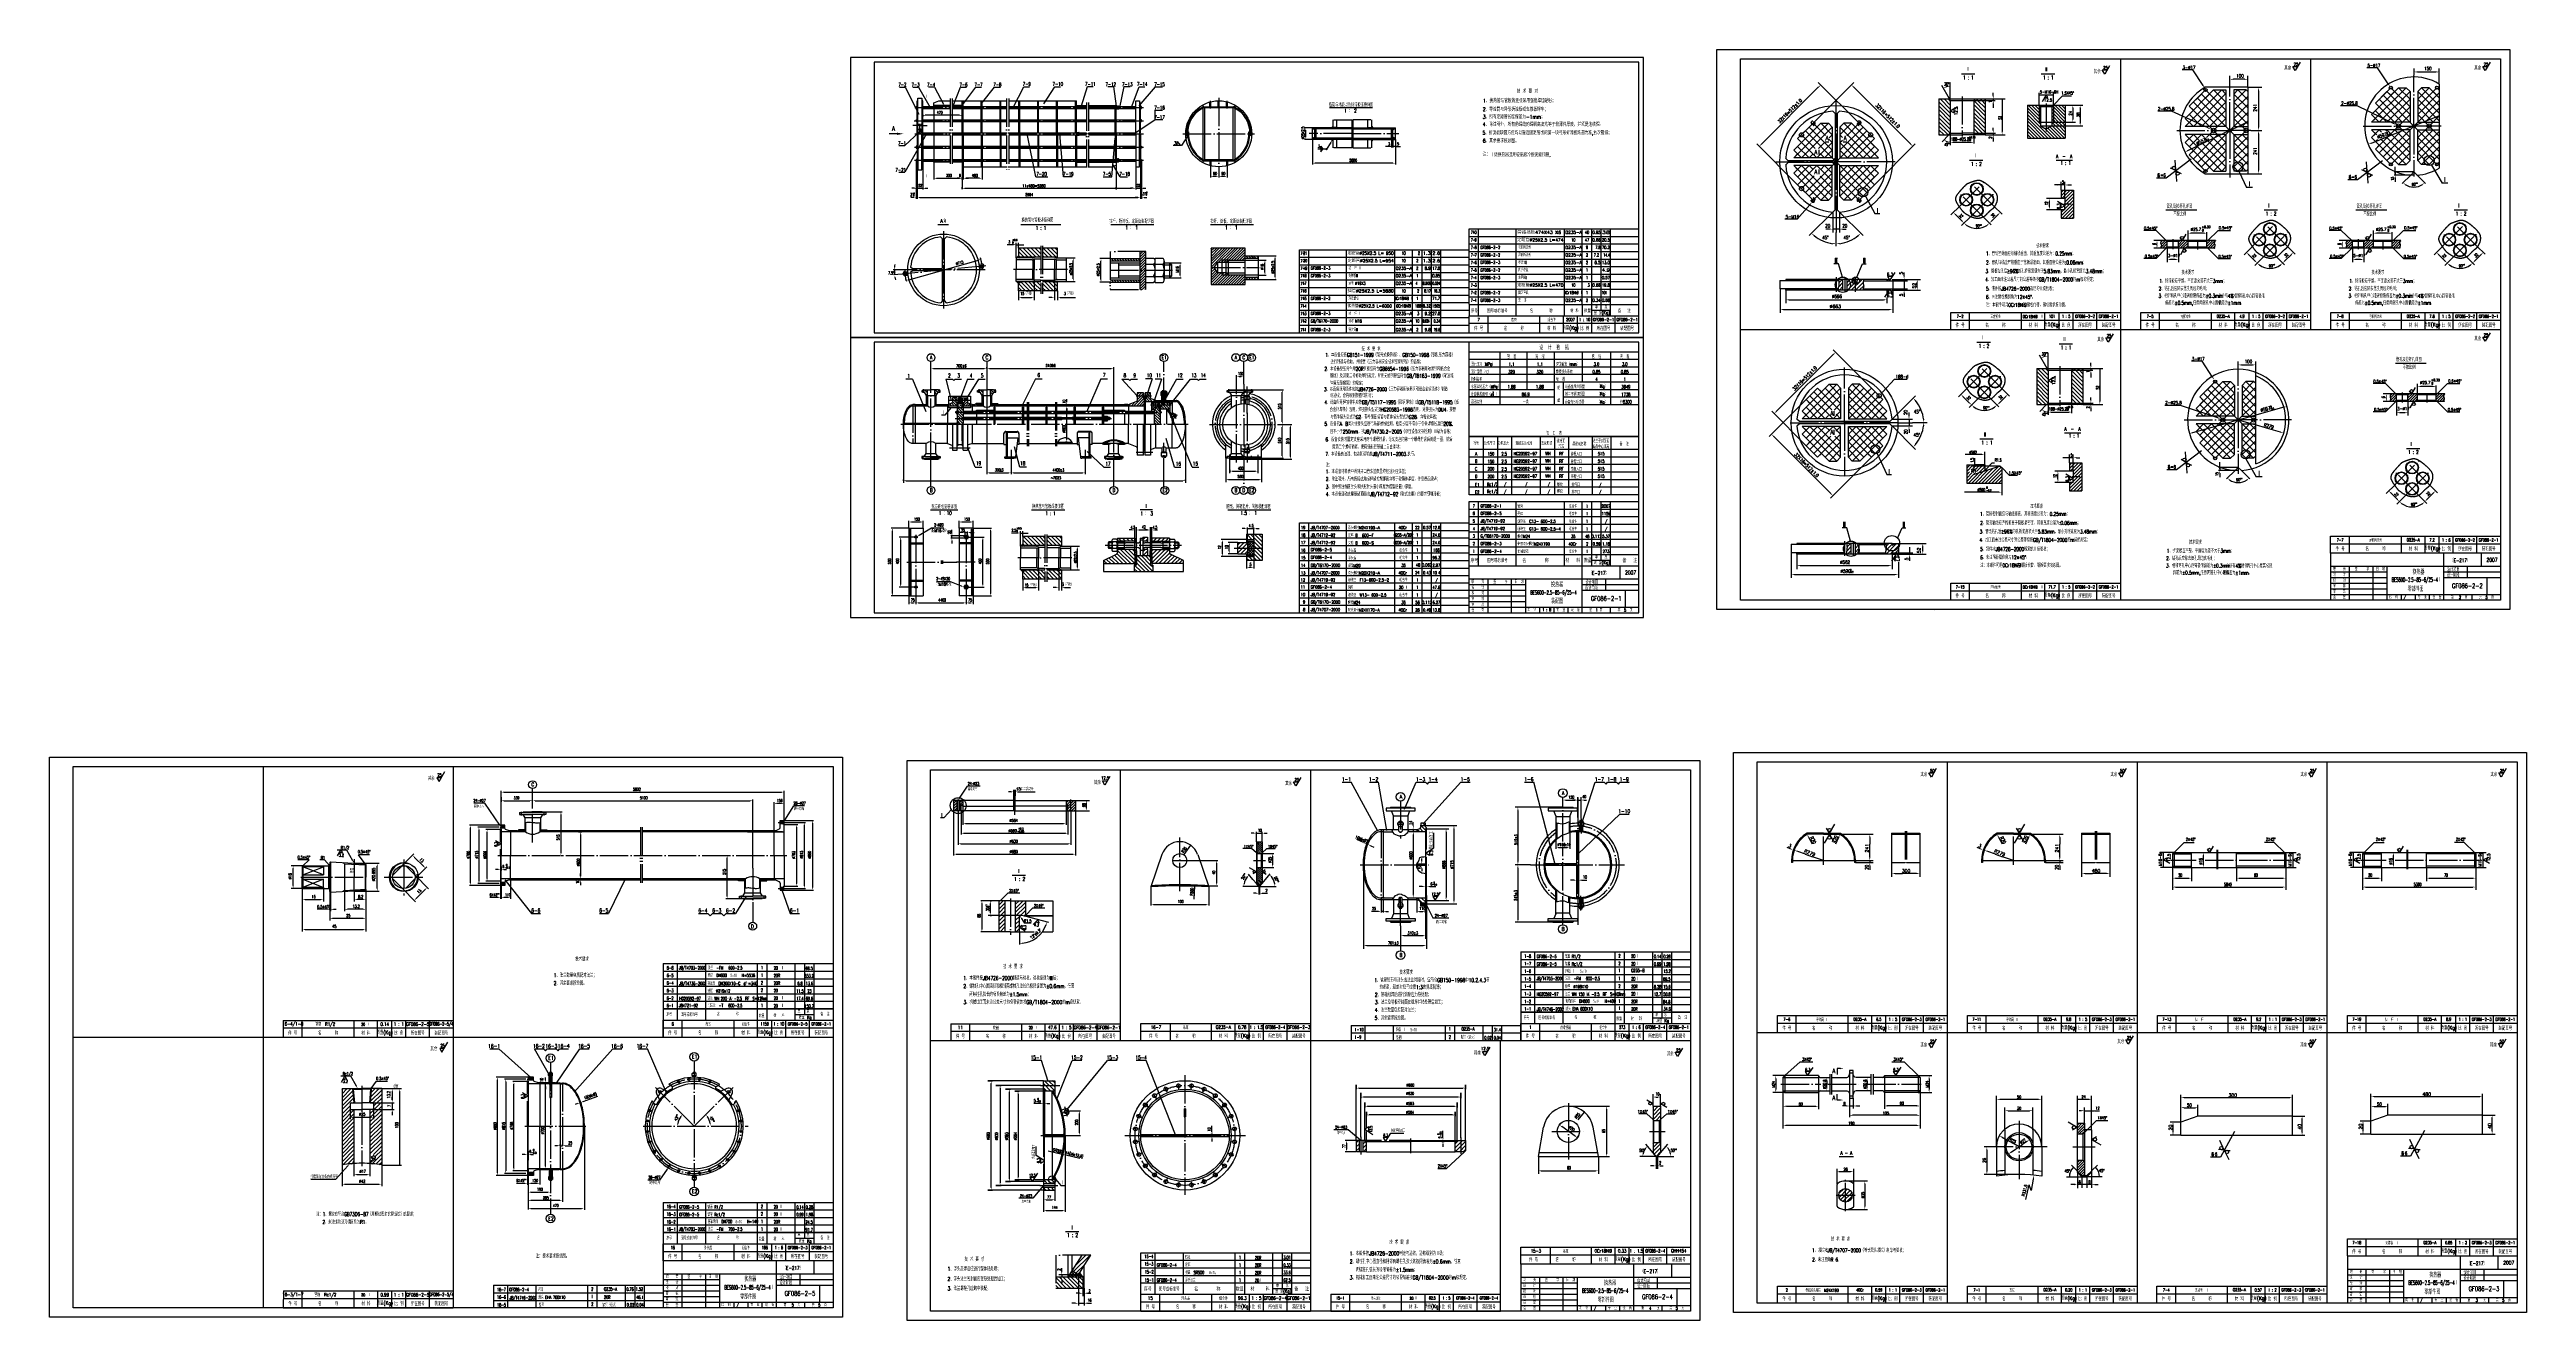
# Model space of a CAD drawing. Extents: x -1174 to 1453, y 137 to 1485.
import ezdxf
from ezdxf.enums import TextEntityAlignment as Align

# ---------------------------------------------------------------- set-up
doc = ezdxf.new("R2010")
doc.units = 0
doc.header["$MEASUREMENT"] = 0
for name, pattern in [('DASHDOT-M', [36, 30, -3, 0, -3]), ('DIVIDE-M', [39, 30, -3, 0, -3, 0, -3]), ('HIDDEN-M', [7, 5, -2])]:
    doc.linetypes.add(name, pattern=pattern)
doc.layers.get('0').update_dxf_attribs({"linetype": 'CONTINUOUS'})
for name, color, linetype in [('1', 3, 'CONTINUOUS'), ('CC', 3, 'CONTINUOUS'), ('CDR_DWG1', 4, 'CONTINUOUS'), ('CDR_DWG2', 2, 'CONTINUOUS'), ('CDR_DWG3', 1, 'DASHDOT-M'), ('CDR_DWG4', 3, 'DIVIDE-M'), ('CDR_DWG5', 6, 'HIDDEN-M'), ('XS', 2, 'CONTINUOUS')]:
    doc.layers.add(name, color=color, linetype=linetype)
doc.styles.add('HZ', font='romans', dxfattribs={"width": 0.7, "bigfont": 'hz'})

# ---------------------------------------------------------------- blocks, each defined once
blk = doc.blocks.new('*X97')
at = {"layer": '1', "color": 0, "linetype": 'Continuous'}
for p, q in [((-21509.2, -20947.3), (-21506.7, -20944.8)), ((-21509.2, -20950.8), (-21505.2, -20946.8)), ((-21509.2, -20972), (-21496.2, -20959)), ((-21508.5, -20953.6), (-21505.2, -20950.4)), ((-21508.1, -20974.4), (-21496.2, -20962.5)), ((-21505.2, -20950.4), (-21499.7, -20944.8)), ((-21505.2, -20946.8), (-21503.2, -20944.8)), ((-21505.2, -20953.9), (-21496.2, -20944.9)), ((-21505.2, -20957.4), (-21496.2, -20948.4)), ((-21505.2, -20961), (-21496.2, -20951.9)), ((-21505.2, -20964.5), (-21496.2, -20955.5)), ((-21509.2, -20968.5), (-21506.3, -20965.6)), ((-21504.5, -20974.4), (-21496.2, -20966.1)), ((-21501, -20974.4), (-21496.2, -20969.6)), ((-21497.5, -20974.4), (-21496.2, -20973.2))]:
    blk.add_line(p, q, dxfattribs=at)
blk = doc.blocks.new('*X96')
at = {"layer": '1', "color": 0, "linetype": 'Continuous'}
for p, q in [((-21618.2, -20953.9), (-21611.2, -20946.8)), ((-21618.2, -20950.4), (-21614.7, -20946.8)), ((-21618.2, -20957.4), (-21615.2, -20954.4)), ((-21618.2, -20961), (-21612.7, -20955.4)), ((-21618.2, -20964.5), (-21609.6, -20955.8)), ((-21616.4, -20966.2), (-21599.1, -20948.9)), ((-21612.9, -20966.2), (-21598.9, -20952.3)), ((-21611.8, -20951), (-21609.1, -20948.3)), ((-21609.4, -20966.2), (-21595.7, -20952.6)), ((-21609.1, -20948.3), (-21607.6, -20946.8)), ((-21608.7, -20951.4), (-21605.6, -20948.3)), ((-21607.9, -20954.1), (-21602.1, -20948.3)), ((-21605.8, -20966.2), (-21590.5, -20950.9)), ((-21605.6, -20948.3), (-21604.1, -20946.8)), ((-21602.3, -20966.2), (-21585.3, -20949.2)), ((-21602.1, -20948.3), (-21600.6, -20946.8)), ((-21598.8, -20966.2), (-21581.7, -20949.2)), ((-21595.2, -20966.2), (-21581.1, -20952.1)), ((-21591.7, -20966.2), (-21581.1, -20955.6)), ((-21588.2, -20966.2), (-21581.1, -20959.2)), ((-21584.6, -20966.2), (-21581.1, -20962.7)), ((-21581.1, -20966.2), (-21581.1, -20966.2))]:
    blk.add_line(p, q, dxfattribs=at)
blk = doc.blocks.new('*X43')
for p, q in [((103.6, 108.5), (100.1, 112)), ((107.9, 108.5), (103, 113.4)), ((112.1, 108.5), (105.9, 114.7)), ((116.4, 108.5), (108.8, 116.1)), ((120.6, 108.5), (111.7, 117.4)), ((124.8, 108.5), (114.5, 118.9)), ((129.1, 108.5), (115, 122.6)), ((133.3, 108.5), (118.3, 123.5)), ((133.5, 112.6), (122.6, 123.5)), ((133.5, 116.8), (126.8, 123.5)), ((135, 119.6), (131.1, 123.5))]:
    blk.add_line(p, q)
blk = doc.blocks.new('*X45')
at = {"color": 0}
for p, q in [((92.4, 61.4), (89.4, 64.4)), ((96.6, 61.4), (93.6, 64.4)), ((100.8, 61.4), (97.8, 64.4)), ((105.1, 61.4), (102.1, 64.4)), ((106.7, 64), (106.3, 64.4))]:
    blk.add_line(p, q, dxfattribs=at)
blk = doc.blocks.new('*X52')
for p, q in [((18.7, 5.5), (36.3, 23)), ((20.8, 12), (31.8, 23)), ((21.4, 3.7), (30.6, 12.9))]:
    blk.add_line(p, q)
blk = doc.blocks.new('*X54')
at = {"color": 0}
for p, q in [((138.3, 56.8), (127.3, 67.9)), ((134.1, 56.8), (127.3, 63.6)), ((129.9, 56.8), (127.3, 59.4)), ((133.1, 66.3), (130.6, 68.8)), ((142.6, 56.8), (134.1, 65.3)), ((146.8, 56.8), (134.8, 68.8)), ((151.1, 56.8), (139.1, 68.8)), ((155.3, 56.8), (143.3, 68.8)), ((157.3, 59.1), (147.6, 68.8)), ((157.3, 63.3), (151.8, 68.8)), ((157.3, 67.6), (156, 68.8))]:
    blk.add_line(p, q, dxfattribs=at)
blk = doc.blocks.new('*X53')
at = {"color": 0}
for p, q in [((140.5, 68.8), (140.4, 68.9)), ((143.3, 68.8), (141.5, 70.7)), ((141.7, 71), (145.4, 74.7)), ((142.4, 68.8), (147.1, 73.6)), ((146.1, 68.8), (142.6, 72.4)), ((149, 68.8), (143.7, 74.1)), ((145.2, 68.8), (148.8, 72.4)), ((151.8, 68.8), (147, 73.6)), ((148, 68.8), (153.2, 74)), ((150.8, 68.8), (153.6, 71.6)), ((154.6, 68.8), (151.8, 71.7)), ((153.7, 68.8), (154.9, 70))]:
    blk.add_line(p, q, dxfattribs=at)
blk = doc.blocks.new('*X95')
at = {"layer": '1', "color": 0, "linetype": 'Continuous'}
for p, q in [((-23341.3, -21618.1), (-23331.7, -21608.5)), ((-23341.3, -21613.9), (-23336, -21608.5)), ((-23341.3, -21609.6), (-23340.2, -21608.5)), ((-23341.3, -21622.3), (-23330.1, -21611.1)), ((-23341.3, -21626.6), (-23329.7, -21615)), ((-23341.3, -21630.8), (-23329.4, -21618.9)), ((-23311.5, -21622.3), (-23299.3, -21610)), ((-23311.1, -21617.6), (-23302, -21608.5)), ((-23310.7, -21612.9), (-23306.3, -21608.5)), ((-23308.6, -21623.5), (-23299.3, -21614.3)), ((-23304.3, -21623.5), (-23299.3, -21618.5)), ((-23341.3, -21635.1), (-23332.8, -21626.6)), ((-23341.3, -21639.3), (-23332.4, -21630.4)), ((-23341.3, -21643.6), (-23328.8, -21631.1)), ((-23341.3, -21647.8), (-23328.8, -21635.3)), ((-23341.3, -21652), (-23328.8, -21639.5)), ((-23341.3, -21656.3), (-23328.8, -21643.8)), ((-23329.8, -21623.5), (-23329, -21622.8)), ((-23311.8, -21639.5), (-23302.8, -21630.5)), ((-23311.8, -21635.3), (-23307.1, -21630.5)), ((-23311.8, -21631), (-23311.3, -21630.5)), ((-23311.8, -21643.8), (-23299.3, -21631.3)), ((-23311.8, -21648), (-23299.3, -21635.5)), ((-23311.8, -21652.2), (-23299.3, -21639.7)), ((-23311.8, -21656.5), (-23299.3, -21644)), ((-23308.6, -21623.6), (-23308.6, -21623.5)), ((-23307.8, -21627), (-23304.3, -21623.5)), ((-23307.1, -21630.5), (-23300.1, -21623.5)), ((-23302.8, -21630.5), (-23299.3, -21627)), ((-23300.1, -21623.5), (-23299.3, -21622.8)), ((-23341.3, -21660.5), (-23328.8, -21648)), ((-23341.3, -21664.8), (-23328.8, -21652.3)), ((-23341.3, -21669), (-23328.8, -21656.5)), ((-23341.3, -21673.3), (-23328.8, -21660.8)), ((-23341.3, -21677.5), (-23328.8, -21665)), ((-23341.3, -21681.7), (-23328.8, -21669.2)), ((-23311.8, -21660.7), (-23299.3, -21648.2)), ((-23311.8, -21665), (-23299.3, -21652.5)), ((-23311.8, -21669.2), (-23299.3, -21656.7)), ((-23311.8, -21673.4), (-23299.3, -21660.9)), ((-23311.8, -21677.7), (-23299.3, -21665.2)), ((-23308.1, -21678.2), (-23299.3, -21669.4)), ((-23341.3, -21686), (-23328.8, -21673.5)), ((-23340.4, -21689.3), (-23328.8, -21677.7)), ((-23335.4, -21688.6), (-23328.8, -21682)), ((-23330.6, -21688), (-23328.8, -21686.2)), ((-23311.8, -21681.9), (-23311.6, -21681.8)), ((-23311.8, -21686.2), (-23309.8, -21684.2)), ((-23309.5, -21688.1), (-23299.3, -21677.9)), ((-23306.2, -21680.6), (-23299.3, -21673.7)), ((-23305.6, -21688.5), (-23299.3, -21682.2)), ((-23301.9, -21689), (-23299.3, -21686.4))]:
    blk.add_line(p, q, dxfattribs=at)
blk = doc.blocks.new('*X51')
for p, q in [((15.5, 49.5), (16, 50)), ((15.8, 47.6), (16.9, 48.7)), ((16.2, 45.9), (16.9, 46.6)), ((16.2, 43.7), (16.9, 44.5)), ((16.2, 41.6), (16.9, 42.4)), ((16.2, 39.5), (16.9, 40.3)), ((18.3, 48), (19.7, 49.4)), ((18.3, 45.9), (19.1, 46.7)), ((18.3, 43.8), (19.1, 44.6)), ((18.3, 41.7), (19.1, 42.4)), ((18.3, 39.6), (19.1, 40.3))]:
    blk.add_line(p, q)
blk = doc.blocks.new('CZD')
at = {"layer": 'XS'}
blk.add_lwpolyline([(3.5, 6.1), (0, 0), (-1.8, 3), (1.7, 3)], dxfattribs=at)
blk = doc.blocks.new('*X81')
for p, q in [((101.7, 99), (103.7, 101)), ((104.3, 99), (106.3, 101)), ((107, 99), (109, 101)), ((109.6, 99), (111.6, 101)), ((112.3, 99), (114.3, 101)), ((114.9, 99), (116.9, 101)), ((117.6, 99), (119.6, 101))]:
    blk.add_line(p, q)
blk = doc.blocks.new('*X58')
for p, q in [((10, 45.3), (10.6, 46)), ((11.2, 43.1), (11.9, 43.7)), ((12.4, 40.7), (13.1, 41.4)), ((13.6, 38.3), (14.3, 39)), ((14.7, 35.9), (15.4, 36.6)), ((15.7, 33.4), (16.4, 34.1)), ((16.7, 30.8), (17.4, 31.5)), ((17.6, 28.2), (18.3, 28.9)), ((18.4, 25.5), (19.2, 26.2)), ((19.1, 22.7), (19.9, 23.5)), ((19.8, 19.8), (20.6, 20.6)), ((20.4, 16.9), (21.3, 17.7)), ((20.9, 13.9), (21.8, 14.7)), ((21.4, 10.8), (22.3, 11.6)), ((21.7, 7.5), (22.6, 8.5)), ((21.9, 4.2), (22.9, 5.2)), ((22, 0.8), (23, 1.8)), ((18.9, -23.5), (20.3, -22.1)), ((20, -18.9), (21.3, -17.6)), ((20.8, -14.5), (22, -13.3)), ((21.4, -10.4), (22.5, -9.3)), ((21.8, -6.5), (22.8, -5.4)), ((22, -2.8), (23, -1.8)), ((12.6, -40.5), (14.5, -38.6)), ((15.4, -34.1), (17.1, -32.4)), ((17.4, -28.5), (18.9, -27.1))]:
    blk.add_line(p, q)
blk = doc.blocks.new('*X59')
at = {"color": 0}
for p, q in [((139.7, 161.5), (136.7, 164.6)), ((143.9, 161.5), (139.9, 165.5)), ((147.7, 162.1), (144.2, 165.5)), ((138.2, 154.5), (135.7, 157.1)), ((142.5, 154.5), (139.5, 157.5)), ((146.7, 154.5), (143.7, 157.5))]:
    blk.add_line(p, q, dxfattribs=at)
blk = doc.blocks.new('*X60')
at = {"color": 0}
for p, q in [((143.5, 259.5), (135.7, 267.4)), ((139.3, 259.5), (135.7, 263.1)), ((147.7, 259.6), (136.8, 270.5)), ((147.7, 263.9), (141, 270.5)), ((147.7, 268.1), (145.2, 270.5))]:
    blk.add_line(p, q, dxfattribs=at)
blk = doc.blocks.new('*X63')
for p, q in [((97.5, 122.9), (101.9, 127.3)), ((97.5, 118.7), (104, 125.2)), ((97.5, 114.5), (104, 121)), ((97.5, 110.2), (104, 116.7)), ((97.5, 106), (104, 112.5)), ((97.5, 101.7), (104, 108.2)), ((115, 119.2), (123.1, 127.3)), ((115, 123.5), (118.8, 127.3)), ((115, 115), (125.5, 125.5)), ((115, 110.8), (125.5, 121.3)), ((115, 106.5), (119, 110.5)), ((115, 102.3), (119, 106.3)), ((120.4, 111.9), (125.5, 117)), ((123.8, 111.1), (125.5, 112.8)), ((97.5, 97.5), (104, 104)), ((98.6, 94.3), (104, 99.8)), ((102.8, 94.3), (104, 95.5)), ((115, 98), (119, 102)), ((115.5, 94.3), (119, 97.8))]:
    blk.add_line(p, q)
blk = doc.blocks.new('*X61')
for p, q in [((167.2, 209.7), (172.7, 215.1)), ((167.2, 212.5), (169.9, 215.1)), ((169.2, 208.8), (175.5, 215.1)), ((169.2, 206), (177.2, 214)), ((170.2, 204.1), (177.2, 211.2)), ((173, 204.1), (177.2, 208.4)), ((175.8, 204.1), (177.2, 205.5))]:
    blk.add_line(p, q)
blk = doc.blocks.new('*X62')
for p, q in [((47.9, 211.9), (51.1, 215.1)), ((47.9, 214.8), (48.2, 215.1)), ((47.9, 209.1), (51.4, 212.6)), ((54.4, 212.8), (56.7, 215.1)), ((54.4, 210), (57.9, 213.5)), ((57, 209.8), (57.9, 210.6)), ((47.9, 206.3), (51.4, 209.8)), ((48.5, 204.1), (51.4, 207)), ((51.4, 204.1), (51.4, 204.1)), ((54.4, 207.1), (55.9, 208.6)), ((54.4, 204.3), (55.9, 205.8))]:
    blk.add_line(p, q)
blk = doc.blocks.new('*X94')
at = {"layer": '1', "color": 0, "linetype": 'Continuous'}
for p, q in [((-22613.2, -21032.6), (-22619.3, -21026.5)), ((-22618, -21032), (-22619.3, -21030.8)), ((-22609, -21032.6), (-22618.6, -21023)), ((-22604.7, -21032.6), (-22614.4, -21023)), ((-22600.5, -21032.6), (-22610.1, -21023)), ((-22596.3, -21032.6), (-22605.9, -21023)), ((-22595.8, -21028.8), (-22601.6, -21023)), ((-22595.8, -21024.6), (-22597.4, -21023)), ((-22587.8, -21032.6), (-22593.8, -21026.6)), ((-22592, -21032.6), (-22593.8, -21030.8)), ((-22583.5, -21032.6), (-22593.1, -21023)), ((-22579.4, -21032.5), (-22588.9, -21023)), ((-22578, -21029.6), (-22584.7, -21023)), ((-22578, -21025.4), (-22580.4, -21023)), ((-22611.7, -21068.1), (-22619.3, -21060.5)), ((-22616, -21068.1), (-22619.3, -21064.7)), ((-22607.5, -21068.1), (-22616.8, -21058.8)), ((-22603.2, -21068.1), (-22612.5, -21058.8)), ((-22602.6, -21064.5), (-22608.3, -21058.8)), ((-22602.6, -21060.2), (-22604.1, -21058.8)), ((-22595.8, -21067), (-22602.6, -21060.2)), ((-22599, -21068.1), (-22602.6, -21064.5)), ((-22595.8, -21062.8), (-22599.8, -21058.8)), ((-22586.3, -21068.1), (-22593.8, -21060.5)), ((-22590.5, -21068.1), (-22593.8, -21064.8)), ((-22582, -21068.1), (-22591.3, -21058.8)), ((-22581.1, -21064.7), (-22587.1, -21058.8)), ((-22581.1, -21060.5), (-22582.8, -21058.8)), ((-22578, -21063.6), (-22581.1, -21060.5)), ((-22578, -21067.8), (-22581.1, -21064.7))]:
    blk.add_line(p, q, dxfattribs=at)
blk = doc.blocks.new('*X93')
at = {"layer": '1', "color": 0, "linetype": 'Continuous'}
for p, q in [((-22621.4, -21058.2), (-22621.5, -21058.2)), ((-22621, -21058.2), (-22621.2, -21058.4)), ((-22621.2, -21058.2), (-22619.2, -21060.2)), ((-22620.6, -21058.2), (-22621, -21058.6)), ((-22620.1, -21058.2), (-22620.8, -21058.8)), ((-22620.7, -21058.2), (-22618.9, -21060)), ((-22619.7, -21058.2), (-22620.6, -21059.1)), ((-22619.3, -21058.2), (-22620.4, -21059.3)), ((-22620.3, -21058.2), (-22618.7, -21059.8)), ((-22618.9, -21058.2), (-22620.2, -21059.5)), ((-22618.4, -21058.2), (-22619.9, -21059.7)), ((-22619.9, -21058.2), (-22618.4, -21059.6)), ((-22618, -21058.2), (-22619.7, -21059.9)), ((-22617.6, -21058.2), (-22619.5, -21060.1)), ((-22619.5, -21058.2), (-22618.2, -21059.4)), ((-22617.3, -21058.3), (-22619.3, -21060.3)), ((-22619, -21058.2), (-22618, -21059.3)), ((-22618.6, -21058.2), (-22617.7, -21059.1)), ((-22618.2, -21058.2), (-22617.5, -21058.9)), ((-22617.8, -21058.2), (-22617.3, -21058.6)), ((-22617.3, -21058.7), (-22617.4, -21058.8)), ((-22617.3, -21058.2), (-22617.3, -21058.2))]:
    blk.add_line(p, q, dxfattribs=at)
blk = doc.blocks.new('*X92')
at = {"layer": '1', "color": 0, "linetype": 'Continuous'}
for p, q in [((-22621.4, -21033.2), (-22621.5, -21033.1)), ((-22621.2, -21033.2), (-22619.2, -21031.2)), ((-22621, -21033.2), (-22621.2, -21032.9)), ((-22620.6, -21033.2), (-22621, -21032.7)), ((-22620.1, -21033.2), (-22620.8, -21032.5)), ((-22620.7, -21033.2), (-22618.9, -21031.4)), ((-22619.7, -21033.2), (-22620.6, -21032.3)), ((-22619.3, -21033.2), (-22620.4, -21032.1)), ((-22620.3, -21033.2), (-22618.7, -21031.6)), ((-22618.9, -21033.2), (-22620.2, -21031.9)), ((-22618.4, -21033.2), (-22619.9, -21031.7)), ((-22619.9, -21033.2), (-22618.4, -21031.7)), ((-22618, -21033.2), (-22619.7, -21031.5)), ((-22617.6, -21033.2), (-22619.5, -21031.3)), ((-22619.5, -21033.2), (-22618.2, -21031.9)), ((-22617.3, -21033.1), (-22619.3, -21031.1)), ((-22619, -21033.2), (-22618, -21032.1)), ((-22618.6, -21033.2), (-22617.7, -21032.3)), ((-22618.2, -21033.2), (-22617.5, -21032.5)), ((-22617.8, -21033.2), (-22617.3, -21032.7)), ((-22617.3, -21032.6), (-22617.4, -21032.6)), ((-22617.3, -21033.2), (-22617.3, -21033.2))]:
    blk.add_line(p, q, dxfattribs=at)
blk = doc.blocks.new('*X91')
at = {"layer": '1', "color": 0, "linetype": 'Continuous'}
for p, q in [((-21950.9, -21632.6), (-21945.5, -21627.2)), ((-21950.9, -21628.4), (-21949.7, -21627.2)), ((-21950.9, -21636.9), (-21942.9, -21628.9)), ((-21950.9, -21641.1), (-21942.9, -21633.1)), ((-21947.7, -21642.2), (-21942.9, -21637.3)), ((-21950.9, -21670.8), (-21945.6, -21665.6)), ((-21950.9, -21666.6), (-21949.9, -21665.6)), ((-21950.9, -21675), (-21942.9, -21667)), ((-21949.6, -21678.1), (-21942.9, -21671.3)), ((-21947.7, -21680.4), (-21942.9, -21675.5))]:
    blk.add_line(p, q, dxfattribs=at)
blk = doc.blocks.new('*X75')
at = {"color": 0}
for p, q in [((240.7, 219.5), (245.7, 224.5)), ((240.8, 215.4), (249.9, 224.4)), ((242.4, 212.7), (252.5, 222.8)), ((244.9, 211), (254.3, 220.3)), ((248.7, 210.5), (254.7, 216.6))]:
    blk.add_line(p, q, dxfattribs=at)
blk = doc.blocks.new('MM')
at = {"layer": 'XS', "color": 3}
blk.add_lwpolyline([(3.8, 6.7), (0, 0), (-1.9, 3.3)], dxfattribs=at)
blk.add_circle((0, 3), 1.5, dxfattribs=at)
blk = doc.blocks.new('*X49')
at = {"color": 0}
for p, q in [((152.1, 157.7), (157.6, 163.3)), ((152.1, 160.6), (154.8, 163.3)), ((152.1, 154.9), (159.3, 162.1)), ((152.1, 152.1), (159.6, 159.6)), ((153.2, 150.4), (159.6, 156.7)), ((154.7, 149), (159.6, 153.9)), ((156.1, 147.6), (159.6, 151.1)), ((158.1, 146.7), (159.6, 148.2))]:
    blk.add_line(p, q, dxfattribs=at)
blk = doc.blocks.new('*X50')
at = {"color": 0}
for p, q in [((152.1, 197.3), (156.9, 202.2)), ((152.1, 200.2), (154.1, 202.2)), ((152.1, 194.5), (159.5, 201.9)), ((152.1, 191.7), (159.5, 199.1)), ((154.1, 190.9), (159.5, 196.3)), ((156.9, 190.9), (159.5, 193.5))]:
    blk.add_line(p, q, dxfattribs=at)
blk = doc.blocks.new('*X57')
for p, q in [((120.3, 159.7), (115.2, 164.8)), ((124.1, 160.1), (119.4, 164.8)), ((124, 156), (122.3, 157.7)), ((124, 164.5), (123.7, 164.8)), ((119.8, 156), (119, 156.8))]:
    blk.add_line(p, q)
blk = doc.blocks.new('*X55')
for p, q in [((115.2, 200), (115.8, 200.6)), ((117, 199), (118.6, 200.6)), ((119.8, 199), (121.4, 200.6)), ((122.6, 199), (124, 200.4))]:
    blk.add_line(p, q)
blk = doc.blocks.new('*X56')
for p, q in [((117, 235.2), (114.6, 237.5)), ((121.2, 235.2), (117.8, 238.6)), ((124, 236.6), (119, 241.6)), ((124, 240.9), (120.9, 244))]:
    blk.add_line(p, q)
blk = doc.blocks.new('*X47')
at = {"color": 0}
for p, q in [((115.2, 62.8), (117.8, 65.4)), ((118, 61.4), (120.2, 63.5)), ((124.7, 63.8), (125.3, 64.4)), ((126.5, 61.4), (129.5, 64.4)), ((130.8, 61.4), (133.8, 64.4)), ((135, 61.4), (138, 64.4)), ((139.3, 61.4), (142.3, 64.4)), ((115.2, 50), (117.5, 52.4)), ((115.3, 45.9), (120.2, 50.8)), ((119.5, 45.9), (120.2, 46.6))]:
    blk.add_line(p, q, dxfattribs=at)
blk = doc.blocks.new('*X48')
at = {"color": 0}
for p, q in [((122.7, 49.1), (126, 52.4)), ((124.7, 38.3), (138.7, 52.4)), ((124.7, 42.6), (134.5, 52.4)), ((124.7, 46.8), (130.3, 52.4)), ((128, 37.4), (143, 52.4)), ((132.2, 37.4), (143.3, 48.4)), ((136.5, 37.4), (145.7, 46.6)), ((140.7, 37.4), (148.6, 45.3)), ((145, 37.4), (151.5, 43.9)), ((149.2, 37.4), (154.4, 42.6)), ((153.4, 37.4), (157.3, 41.3)), ((157.7, 37.4), (158.2, 37.9))]:
    blk.add_line(p, q, dxfattribs=at)
blk = doc.blocks.new('*X46')
at = {"color": 0}
for p, q in [((109, 28.9), (105.9, 32)), ((113.3, 28.9), (106.3, 35.9)), ((121.8, 28.9), (108.2, 42.4)), ((117.5, 28.9), (108.2, 38.2)), ((125.6, 29.2), (109, 45.9)), ((123.2, 35.9), (113.3, 45.9)), ((123.2, 40.1), (117.5, 45.9)), ((123.2, 44.4), (121.7, 45.9)), ((125.6, 33.5), (123.3, 35.9))]:
    blk.add_line(p, q, dxfattribs=at)
blk = doc.blocks.new('*X44')
for p, q in [((106.7, 44.4), (108.2, 45.9)), ((106.7, 45.8), (106.8, 45.9)), ((108.2, 43.8), (106.7, 45.3)), ((106.7, 43), (108.2, 44.5)), ((108.2, 42.4), (106.7, 43.9)), ((106.7, 41.6), (108.2, 43)), ((108.2, 41), (106.7, 42.5)), ((106.7, 40.1), (108.2, 41.6)), ((108.2, 39.6), (106.7, 41.1)), ((106.7, 38.7), (108.2, 40.2)), ((107.8, 38.6), (106.7, 39.6)), ((108.2, 45.2), (107.6, 45.9)), ((108, 38.6), (108.2, 38.8))]:
    blk.add_line(p, q)
blk = doc.blocks.new('*X80')
at = {"color": 0}
for p, q in [((159.9, 66.5), (166.5, 73.2)), ((160.2, 71.1), (163.1, 74)), ((160.2, 62.6), (170.6, 73)), ((164.5, 62.6), (173.2, 71.4)), ((170, 64), (173.2, 67.2))]:
    blk.add_line(p, q, dxfattribs=at)
blk = doc.blocks.new('*X79')
at = {"color": 0}
for p, q in [((128.1, 68.7), (132.2, 72.8)), ((128.1, 64.4), (132.2, 68.5))]:
    blk.add_line(p, q, dxfattribs=at)
blk = doc.blocks.new('*X78')
at = {"color": 0}
for p, q in [((138.2, 49.1), (142.7, 53.6)), ((138.7, 53.8), (142.1, 57.3)), ((139.2, 45.9), (142.7, 49.4))]:
    blk.add_line(p, q, dxfattribs=at)
blk = doc.blocks.new('*X36')
for p, q in [((269.9, 208.1), (268.7, 209.3)), ((269.9, 205.3), (268.7, 206.5)), ((269.9, 202.5), (268.7, 203.7)), ((269.9, 199.7), (268.7, 200.9)), ((269.9, 196.8), (268.7, 198)), ((269.9, 194), (268.7, 195.2))]:
    blk.add_line(p, q)
blk = doc.blocks.new('*X37')
for p, q in [((239.9, 207), (238.7, 208.2)), ((239.9, 204.2), (238.7, 205.4)), ((239.9, 201.4), (238.7, 202.6)), ((239.9, 198.5), (238.7, 199.7)), ((239.9, 195.7), (238.7, 196.9)), ((239.7, 193.1), (238.7, 194.1)), ((239.9, 209.9), (239.7, 210.1))]:
    blk.add_line(p, q)
blk = doc.blocks.new('*X38')
for p, q in [((209.8, 208.8), (208.7, 210)), ((209.8, 206), (208.7, 207.1)), ((209.8, 203.2), (208.7, 204.3)), ((209.8, 200.3), (208.7, 201.5)), ((209.8, 197.5), (208.7, 198.6)), ((209.8, 194.7), (208.7, 195.8))]:
    blk.add_line(p, q)
blk = doc.blocks.new('*X39')
for p, q in [((184.9, 208.3), (183.7, 209.5)), ((184.9, 205.5), (183.7, 206.7)), ((184.9, 202.6), (183.7, 203.8)), ((184.9, 199.8), (183.7, 201)), ((184.9, 197), (183.7, 198.2)), ((184.9, 194.2), (183.7, 195.4))]:
    blk.add_line(p, q)
blk = doc.blocks.new('*X14')
for p, q in [((90.7, 101.7), (84.3, 108)), ((90.7, 98.8), (84.3, 105.2)), ((90.7, 104.5), (85.2, 109.9)), ((90.7, 107.3), (87.4, 110.6)), ((90.7, 96), (84.3, 102.4)), ((90.7, 93.2), (84.3, 99.6)), ((90.7, 90.4), (84.3, 96.7)), ((88.1, 90.1), (84.3, 93.9))]:
    blk.add_line(p, q)
blk = doc.blocks.new('*X40')
for p, q in [((154.9, 207.2), (153.7, 208.4)), ((154.9, 204.4), (153.7, 205.6)), ((154.9, 201.5), (153.7, 202.7)), ((154.9, 198.7), (153.7, 199.9)), ((154.9, 195.9), (153.7, 197.1)), ((154.8, 193.1), (153.7, 194.2))]:
    blk.add_line(p, q)
blk = doc.blocks.new('*X41')
for p, q in [((135.1, 205.8), (136.1, 206.8)), ((137.9, 205.8), (138.9, 206.8)), ((140.8, 205.8), (141.7, 206.8)), ((143.6, 205.8), (144.6, 206.8)), ((146.4, 205.8), (147.4, 206.8)), ((149.3, 205.8), (150.2, 206.8)), ((152.1, 205.8), (153, 206.8))]:
    blk.add_line(p, q)
blk = doc.blocks.new('*X42')
at = {"color": 0}
for p, q in [((113.1, 198.9), (113.8, 199.6)), ((113.1, 199.3), (113.4, 199.6)), ((113.8, 198.9), (113.1, 199.6)), ((113.1, 198.5), (113.8, 199.2)), ((113.8, 198.5), (113.1, 199.2)), ((113.1, 198.1), (113.8, 198.8)), ((113.7, 198.1), (113.1, 198.8)), ((113.3, 198.1), (113.1, 198.4)), ((113.8, 199.4), (113.5, 199.6)), ((113.5, 198.1), (113.8, 198.3))]:
    blk.add_line(p, q, dxfattribs=at)
blk = doc.blocks.new('*X18')
for p, q in [((218.6, 171.7), (217.5, 172.9)), ((221.4, 171.7), (220.2, 172.9)), ((224.3, 171.7), (223.1, 172.9)), ((227.1, 171.7), (225.9, 172.9)), ((229.9, 171.7), (228.7, 172.9))]:
    blk.add_line(p, q)
blk = doc.blocks.new('*X13')
for p, q in [((41.1, 114.6), (44.4, 118)), ((41.1, 117.4), (41.6, 118)), ((41.1, 111.8), (46.2, 116.9)), ((41.6, 109.5), (46.2, 114.1)), ((44.5, 109.5), (47.3, 112.4)), ((47.3, 109.5), (48.7, 111))]:
    blk.add_line(p, q)
blk = doc.blocks.new('*X19')
for p, q in [((85.4, 225.7), (83.4, 227.7)), ((88.9, 225.1), (85.7, 228.3)), ((88.6, 222.5), (85.9, 225.3)), ((98.7, 223.7), (96.8, 225.7)), ((97.1, 222.5), (96.8, 222.8)), ((99.8, 225.5), (97.6, 227.7)), ((102.4, 225.7), (99.8, 228.3))]:
    blk.add_line(p, q)
blk = doc.blocks.new('*X22')
for p, q in [((149.8, 222), (150.4, 222.5)), ((149.8, 220.5), (151, 221.8)), ((149.8, 219.1), (151, 220.3)), ((149.8, 217.7), (151, 218.9)), ((149.8, 216.3), (151, 217.5)), ((149.8, 214.9), (151, 216.1)), ((149.8, 213.5), (151, 214.7)), ((149.8, 212.1), (151, 213.3))]:
    blk.add_line(p, q)
blk = doc.blocks.new('*X21')
for p, q in [((140.7, 221.3), (141.9, 222.5)), ((140.7, 219.9), (141.9, 221.1)), ((140.7, 218.5), (141.9, 219.7)), ((140.7, 217.1), (141.9, 218.3)), ((140.7, 215.7), (141.9, 216.9)), ((140.7, 214.3), (141.9, 215.5)), ((140.7, 212.9), (141.9, 214.1))]:
    blk.add_line(p, q)
blk = doc.blocks.new('*X34')
for p, q in [((117.5, 219.3), (118.4, 220.2)), ((118, 218.5), (119, 219.4))]:
    blk.add_line(p, q)
blk = doc.blocks.new('*X17')
for p, q in [((159.1, 238.3), (160.3, 239.5)), ((161.9, 238.3), (163.1, 239.5))]:
    blk.add_line(p, q)
blk = doc.blocks.new('*X20')
for p, q in [((133.6, 211.5), (132.4, 212.7)), ((136.4, 211.5), (135.2, 212.7)), ((139.2, 211.5), (138, 212.7))]:
    blk.add_line(p, q)
blk = doc.blocks.new('*X16')
for p, q in [((142.1, 238.3), (143.3, 239.5)), ((144.9, 238.3), (146.2, 239.5)), ((147.7, 238.3), (147.9, 238.4))]:
    blk.add_line(p, q)
blk = doc.blocks.new('*X15')
for p, q in [((114.4, 233.2), (115.3, 234.1)), ((114.4, 233.9), (114.6, 234.1)), ((115.4, 232.5), (114.4, 233.5)), ((114.4, 232.5), (115.4, 233.4)), ((115.2, 232), (114.4, 232.7)), ((114.5, 232), (114.4, 232)), ((115.4, 233.2), (114.5, 234.1)), ((114.6, 232), (115.4, 232.7)), ((115.4, 234), (115.2, 234.1))]:
    blk.add_line(p, q)
blk = doc.blocks.new('*X35')
for p, q in [((117.5, 215), (118.8, 216.4)), ((117.5, 213.7), (119, 215.2)), ((118.9, 213.7), (119, 213.8))]:
    blk.add_line(p, q)
blk = doc.blocks.new('*X90')
at = {"layer": '1', "color": 0, "linetype": 'Continuous'}
for p, q in [((-22617.8, -20726.8), (-22623.9, -20720.7)), ((-22622.6, -20726.2), (-22623.9, -20725)), ((-22613.5, -20726.8), (-22623.1, -20717.2)), ((-22609.3, -20726.8), (-22618.9, -20717.2)), ((-22605, -20726.8), (-22614.7, -20717.2)), ((-22600.8, -20726.8), (-22610.4, -20717.2)), ((-22600.3, -20723), (-22606.2, -20717.2)), ((-22600.3, -20718.8), (-22601.9, -20717.2)), ((-22592.3, -20726.8), (-22598.3, -20720.8)), ((-22596.6, -20726.8), (-22598.3, -20725)), ((-22588.1, -20726.8), (-22597.7, -20717.2)), ((-22583.9, -20726.7), (-22593.4, -20717.2)), ((-22582.6, -20723.8), (-22589.2, -20717.2)), ((-22582.6, -20719.6), (-22585, -20717.2)), ((-22612, -20762.3), (-22621.3, -20752.9)), ((-22607.8, -20762.3), (-22617.1, -20752.9)), ((-22607.1, -20758.7), (-22612.8, -20752.9)), ((-22607.1, -20754.4), (-22608.6, -20752.9)), ((-22600.3, -20757), (-22604.4, -20752.9)), ((-22586.6, -20762.3), (-22595.9, -20752.9)), ((-22585.7, -20758.9), (-22591.6, -20752.9)), ((-22585.7, -20754.7), (-22587.4, -20752.9)), ((-22616.3, -20762.3), (-22623.9, -20754.7)), ((-22620.5, -20762.3), (-22623.9, -20758.9)), ((-22600.3, -20761.2), (-22607.1, -20754.4)), ((-22603.5, -20762.3), (-22607.1, -20758.7)), ((-22590.8, -20762.3), (-22598.3, -20754.7)), ((-22595, -20762.3), (-22598.3, -20759)), ((-22582.6, -20757.7), (-22585.7, -20754.7)), ((-22582.6, -20762), (-22585.7, -20758.9))]:
    blk.add_line(p, q, dxfattribs=at)
blk = doc.blocks.new('*X89')
at = {"layer": '1', "color": 0, "linetype": 'Continuous'}
for p, q in [((-22626, -20752.4), (-22626, -20752.4)), ((-22625.5, -20752.4), (-22625.8, -20752.6)), ((-22625.7, -20752.4), (-22623.7, -20754.4)), ((-22625.1, -20752.4), (-22625.6, -20752.8)), ((-22624.7, -20752.4), (-22625.4, -20753)), ((-22625.3, -20752.4), (-22623.5, -20754.2)), ((-22624.3, -20752.4), (-22625.1, -20753.2)), ((-22623.8, -20752.4), (-22624.9, -20753.4)), ((-22624.8, -20752.4), (-22623.2, -20754)), ((-22623.4, -20752.4), (-22624.7, -20753.7)), ((-22623, -20752.4), (-22624.5, -20753.9)), ((-22624.4, -20752.4), (-22623, -20753.8)), ((-22622.6, -20752.4), (-22624.3, -20754.1)), ((-22622.1, -20752.4), (-22624, -20754.3)), ((-22624, -20752.4), (-22622.7, -20753.6)), ((-22621.8, -20752.5), (-22623.8, -20754.5)), ((-22623.6, -20752.4), (-22622.5, -20753.4)), ((-22623.2, -20752.4), (-22622.3, -20753.3)), ((-22622.7, -20752.4), (-22622, -20753.1)), ((-22622.3, -20752.4), (-22621.8, -20752.8)), ((-22621.9, -20752.4), (-22621.8, -20752.4)), ((-22621.8, -20752.9), (-22621.9, -20753))]:
    blk.add_line(p, q, dxfattribs=at)
blk = doc.blocks.new('*X88')
at = {"layer": '1', "color": 0, "linetype": 'Continuous'}
for p, q in [((-22625.5, -20727.4), (-22625.8, -20727.1)), ((-22625.7, -20727.4), (-22623.7, -20725.4)), ((-22625.1, -20727.4), (-22625.6, -20726.9)), ((-22624.7, -20727.4), (-22625.4, -20726.7)), ((-22625.3, -20727.4), (-22623.5, -20725.6)), ((-22624.3, -20727.4), (-22625.1, -20726.5)), ((-22623.8, -20727.4), (-22624.9, -20726.3)), ((-22624.8, -20727.4), (-22623.2, -20725.7)), ((-22623.4, -20727.4), (-22624.7, -20726.1)), ((-22623, -20727.4), (-22624.5, -20725.9)), ((-22624.4, -20727.4), (-22623, -20725.9)), ((-22622.6, -20727.4), (-22624.3, -20725.7)), ((-22622.1, -20727.4), (-22624, -20725.5)), ((-22624, -20727.4), (-22622.7, -20726.1)), ((-22621.8, -20727.2), (-22623.8, -20725.3)), ((-22623.6, -20727.4), (-22622.5, -20726.3)), ((-22623.2, -20727.4), (-22622.3, -20726.5)), ((-22622.7, -20727.4), (-22622, -20726.7)), ((-22622.3, -20727.4), (-22621.8, -20726.9)), ((-22621.8, -20726.8), (-22621.9, -20726.7)), ((-22626, -20727.4), (-22626, -20727.3)), ((-22621.9, -20727.4), (-22621.8, -20727.3))]:
    blk.add_line(p, q, dxfattribs=at)
blk = doc.blocks.new('*X68')
at = {"color": 0}
for p, q in [((107.8, 170), (108.8, 171)), ((110.6, 170), (111.6, 171)), ((113.4, 170), (114.4, 171)), ((116.3, 170), (117.3, 171))]:
    blk.add_line(p, q, dxfattribs=at)
blk = doc.blocks.new('*X67')
at = {"color": 0}
for p, q in [((90.8, 170), (91.8, 171)), ((93.6, 170), (94.6, 171)), ((96.5, 170), (97.5, 171)), ((99.3, 170), (100.3, 171)), ((102.1, 170), (103.1, 171))]:
    blk.add_line(p, q, dxfattribs=at)
blk = doc.blocks.new('*X71')
at = {"color": 0}
for p, q in [((240.7, 170), (241.7, 171)), ((243.5, 170), (244.5, 171)), ((246.4, 170), (247.4, 171)), ((249.2, 170), (250.2, 171))]:
    blk.add_line(p, q, dxfattribs=at)
blk = doc.blocks.new('*X65')
at = {"color": 0}
for p, q in [((252, 170), (253, 171)), ((254.9, 170), (255.9, 171)), ((257.7, 170), (258.7, 171)), ((260.5, 170), (261.5, 171)), ((263.3, 170), (264.3, 171)), ((266.2, 170), (267.2, 171)), ((269, 170), (270, 171)), ((271.8, 170), (272.8, 171)), ((274.7, 170), (275.7, 171)), ((277.5, 170), (278.5, 171))]:
    blk.add_line(p, q, dxfattribs=at)
blk = doc.blocks.new('*X69')
at = {"color": 0}
for p, q in [((90.4, 229), (91.4, 230)), ((93.2, 229), (94.2, 230)), ((96.1, 229), (97.1, 230)), ((98.9, 229), (99.9, 230)), ((101.7, 229), (102.7, 230))]:
    blk.add_line(p, q, dxfattribs=at)
blk = doc.blocks.new('*X70')
at = {"color": 0}
for p, q in [((110.2, 229), (111.2, 230)), ((113, 229), (114, 230)), ((115.9, 229), (116.9, 230))]:
    blk.add_line(p, q, dxfattribs=at)
blk = doc.blocks.new('*X72')
at = {"color": 0}
for p, q in [((240.3, 229), (241.3, 230)), ((243.1, 229), (244.1, 230)), ((246, 229), (247, 230)), ((248.8, 229), (249.8, 230))]:
    blk.add_line(p, q, dxfattribs=at)
blk = doc.blocks.new('*X66')
at = {"color": 0}
for p, q in [((251.6, 229), (252.6, 230)), ((254.5, 229), (255.5, 230)), ((257.3, 229), (258.3, 230)), ((260.1, 229), (261.1, 230)), ((262.9, 229), (263.9, 230)), ((265.8, 229), (266.8, 230)), ((268.6, 229), (269.6, 230)), ((271.4, 229), (272.4, 230)), ((274.3, 229), (275.3, 230)), ((277.1, 229), (278.1, 230))]:
    blk.add_line(p, q, dxfattribs=at)
blk = doc.blocks.new('*X27')
for p, q in [((328.7, 209.9), (329.3, 210.5)), ((328.7, 209.2), (329.7, 210.2)), ((329.7, 209.8), (329.1, 210.5)), ((329.7, 209.1), (328.7, 210.1)), ((328.7, 208.5), (329.7, 209.5)), ((329.7, 208.4), (328.7, 209.4)), ((328.7, 207.8), (329.7, 208.8)), ((329.6, 207.8), (328.7, 208.7)), ((328.9, 207.8), (328.7, 208)), ((329.4, 207.8), (329.7, 208.1))]:
    blk.add_line(p, q)
blk = doc.blocks.new('*X28')
for p, q in [((329.7, 204.8), (324.1, 210.5)), ((328.7, 208.7), (326.9, 210.5)), ((329.7, 202), (323.8, 207.9)), ((329.7, 199.2), (323.8, 205.1)), ((329.7, 196.4), (323.8, 202.3)), ((329.7, 193.5), (323.8, 199.5)), ((328.4, 192.1), (323.8, 196.6)), ((325.5, 192.1), (323.8, 193.8))]:
    blk.add_line(p, q)
blk = doc.blocks.new('*X24')
for p, q in [((346.3, 236.4), (345.1, 237.6)), ((349.2, 236.3), (347.9, 237.6)), ((355.2, 230.3), (352.5, 233)), ((356.6, 226.1), (354.9, 227.8)), ((357.3, 222.5), (355.9, 223.9)), ((357.8, 219.2), (356.5, 220.5)), ((358, 216.1), (356.8, 217.4)), ((358.1, 213.2), (357, 214.4))]:
    blk.add_line(p, q)
blk = doc.blocks.new('*X26')
for p, q in [((335.3, 207.8), (329.5, 213.5)), ((338.1, 207.8), (331.1, 214.8)), ((340.9, 207.8), (333.9, 214.8)), ((340.9, 210.6), (336.8, 214.8)), ((340.9, 213.4), (339.6, 214.8)), ((332.4, 207.8), (330.5, 209.7))]:
    blk.add_line(p, q)
blk = doc.blocks.new('*X32')
for p, q in [((337.1, 207), (337.9, 207.8)), ((338.4, 205.5), (339.3, 206.3)), ((339.5, 203.8), (340.4, 204.6)), ((340.6, 202), (341.4, 202.9)), ((341.4, 200), (342.3, 200.9)), ((342.1, 197.9), (343.1, 198.8)), ((342.6, 195.6), (343.7, 196.6)), ((342.9, 193), (344, 194.1))]:
    blk.add_line(p, q)
blk = doc.blocks.new('*X31')
for p, q in [((338, 222.1), (336.3, 223.8)), ((337.4, 221.1), (336.3, 222.2)), ((337.4, 219.6), (336.3, 220.6)), ((337.4, 218), (336.3, 219.1)), ((337.4, 216.5), (336.3, 217.5)), ((336.3, 216), (336.3, 216)), ((338.4, 223.2), (336.4, 225.1)), ((338.4, 224.8), (337.9, 225.2))]:
    blk.add_line(p, q)
blk = doc.blocks.new('*X23')
for p, q in [((326.9, 236.4), (328.1, 237.6)), ((329.7, 236.4), (330.9, 237.6)), ((338.2, 236.4), (339.4, 237.6)), ((341.1, 236.4), (342.2, 237.6))]:
    blk.add_line(p, q)
blk = doc.blocks.new('*X30')
for p, q in [((334.2, 223), (332.2, 225)), ((334.2, 221.6), (332.2, 223.6)), ((332.7, 225.9), (332.4, 226.2)), ((334.2, 220.1), (333.2, 221.2)), ((334.2, 218.7), (333.2, 219.7)), ((334.2, 217.3), (333.2, 218.3)), ((334.2, 216), (333.2, 216.9)), ((334.2, 224.4), (333.5, 225.1))]:
    blk.add_line(p, q)
blk = doc.blocks.new('*X29')
for p, q in [((318.6, 216), (313.7, 220.8)), ((321.4, 216), (314, 223.4)), ((315.8, 216), (314, 217.7)), ((319.6, 220.6), (315.2, 225)), ((319.6, 223.4), (318.1, 225)), ((324.3, 216), (321.9, 218.4))]:
    blk.add_line(p, q)
blk = doc.blocks.new('*X25')
for p, q in [((313.2, 218.4), (313.5, 218.7)), ((314, 217.7), (313.2, 218.6)), ((313.2, 217.7), (314, 218.5)), ((314, 217), (313.2, 217.9)), ((313.2, 217), (314, 217.8)), ((314, 216.3), (313.2, 217.2)), ((313.2, 216.3), (314, 217.1)), ((313.7, 216), (313.2, 216.5)), ((313.5, 216), (314, 216.4)), ((314, 218.4), (313.7, 218.7))]:
    blk.add_line(p, q)
blk = doc.blocks.new('*X33')
for p, q in [((296.4, 211.5), (298.5, 213.7)), ((299.2, 211.5), (303.2, 215.5)), ((302, 211.5), (312.1, 221.6)), ((304.9, 211.5), (312.1, 218.8)), ((305.5, 220.7), (309.8, 225)), ((305.5, 223.5), (307, 225)), ((305.5, 217.8), (312.1, 224.4)), ((307.7, 211.5), (313.2, 217)), ((310.5, 211.5), (313.2, 214.2))]:
    blk.add_line(p, q)
blk = doc.blocks.new('*X76')
at = {"color": 0}
for p, q in [((138.2, 49.1), (142.7, 53.6)), ((138.7, 53.8), (142.1, 57.3)), ((139.2, 45.9), (142.7, 49.4))]:
    blk.add_line(p, q, dxfattribs=at)
blk = doc.blocks.new('*X77')
at = {"color": 0}
for p, q in [((147.1, 49.6), (154.8, 57.3)), ((147.1, 53.8), (150.6, 57.3)), ((147.7, 45.9), (155.5, 53.7)), ((151.9, 45.9), (163.3, 57.3)), ((156.2, 45.9), (164.7, 54.4)), ((157.7, 55.9), (159.1, 57.3)), ((160.4, 45.9), (165.1, 50.5))]:
    blk.add_line(p, q, dxfattribs=at)
blk = doc.blocks.new('GSGC1')
for p, q in [((306.5, 202), (307.5, 202)), ((306.5, 201), (307.5, 201)), ((306.5, 199), (307.5, 199)), ((306.5, 198), (307.5, 198))]:
    blk.add_line(p, q)
blk = doc.blocks.new('*X87')
at = {"layer": '1', "color": 0, "linetype": 'Continuous'}
for p, q in [((-21647.6, -20561.8), (-21635.6, -20573.8)), ((-21647.6, -20566), (-21635.6, -20578.1)), ((-21646.3, -20558.8), (-21635.6, -20569.6)), ((-21642, -20558.8), (-21635.6, -20565.3)), ((-21637.8, -20558.8), (-21635.6, -20561.1)), ((-21610.6, -20560.6), (-21598.5, -20572.7)), ((-21610.6, -20564.9), (-21598.5, -20576.9)), ((-21610.6, -20569.1), (-21598.5, -20581.2)), ((-21608.1, -20558.8), (-21606.6, -20560.4)), ((-21606.6, -20560.4), (-21598.5, -20568.4)), ((-21603.9, -20558.8), (-21602.3, -20560.4)), ((-21602.3, -20560.4), (-21598.5, -20564.2)), ((-21599.6, -20558.8), (-21598.5, -20560)), ((-21647.6, -20570.2), (-21635.6, -20582.3)), ((-21647.6, -20574.5), (-21635.6, -20586.5)), ((-21647.6, -20578.7), (-21635.6, -20590.8)), ((-21647.6, -20583), (-21635.6, -20595)), ((-21647.6, -20587.2), (-21638, -20596.8)), ((-21647.6, -20591.5), (-21642.2, -20596.8)), ((-21647.6, -20595.7), (-21646.5, -20596.8)), ((-21610.6, -20573.4), (-21598.5, -20585.4)), ((-21610.6, -20577.6), (-21598.5, -20589.7)), ((-21610.6, -20581.8), (-21598.5, -20593.9)), ((-21610.6, -20586.1), (-21601.3, -20595.3)), ((-21610.6, -20590.3), (-21605.6, -20595.3)), ((-21610.6, -20594.6), (-21609.8, -20595.3)), ((-21609.8, -20595.3), (-21608.3, -20596.8)), ((-21605.6, -20595.3), (-21604, -20596.8)), ((-21601.3, -20595.3), (-21599.8, -20596.8))]:
    blk.add_line(p, q, dxfattribs=at)
blk = doc.blocks.new('*X86')
at = {"layer": '1', "color": 0, "linetype": 'Continuous'}
for p, q in [((-21518.1, -20658.1), (-21515.6, -20655.6)), ((-21518.1, -20661.6), (-21514.1, -20657.6)), ((-21518.1, -20682.8), (-21505.1, -20669.8)), ((-21517.4, -20664.4), (-21514.1, -20661.1)), ((-21517, -20685.2), (-21505.1, -20673.3)), ((-21514.1, -20664.7), (-21505.1, -20655.6)), ((-21514.1, -20661.1), (-21508.6, -20655.6)), ((-21514.1, -20657.6), (-21512.1, -20655.6)), ((-21514.1, -20668.2), (-21505.1, -20659.2)), ((-21514.1, -20671.7), (-21505.1, -20662.7)), ((-21514.1, -20675.3), (-21505.1, -20666.2)), ((-21518.1, -20679.3), (-21515.2, -20676.4)), ((-21513.4, -20685.2), (-21505.1, -20676.9)), ((-21509.9, -20685.2), (-21505.1, -20680.4)), ((-21506.4, -20685.2), (-21505.1, -20683.9))]:
    blk.add_line(p, q, dxfattribs=at)
blk = doc.blocks.new('*X85')
at = {"layer": '1', "color": 0, "linetype": 'Continuous'}
for p, q in [((-21544, -20847.9), (-21532, -20859.9)), ((-21544, -20852.1), (-21532, -20864.2)), ((-21544, -20856.4), (-21532, -20868.4)), ((-21542.7, -20845), (-21532, -20855.7)), ((-21538.4, -20845), (-21532, -20851.4)), ((-21534.2, -20845), (-21532, -20847.2)), ((-21507, -20846.7), (-21494.9, -20858.8)), ((-21507, -20851), (-21494.9, -20863)), ((-21507, -20855.2), (-21494.9, -20867.3)), ((-21504.5, -20845), (-21503, -20846.5)), ((-21503, -20846.5), (-21494.9, -20854.5)), ((-21500.3, -20845), (-21498.7, -20846.5)), ((-21498.7, -20846.5), (-21494.9, -20850.3)), ((-21496, -20845), (-21494.9, -20846.1)), ((-21544, -20860.6), (-21532, -20872.6)), ((-21544, -20864.8), (-21532, -20876.9)), ((-21544, -20869.1), (-21532, -20881.1)), ((-21544, -20873.3), (-21534.4, -20883)), ((-21544, -20877.6), (-21538.6, -20883)), ((-21544, -20881.8), (-21542.9, -20883)), ((-21507, -20859.5), (-21494.9, -20871.5)), ((-21507, -20863.7), (-21494.9, -20875.8)), ((-21507, -20867.9), (-21494.9, -20880)), ((-21507, -20872.2), (-21497.7, -20881.4)), ((-21507, -20876.4), (-21502, -20881.4)), ((-21507, -20880.7), (-21506.2, -20881.4)), ((-21506.2, -20881.4), (-21504.7, -20883)), ((-21502, -20881.4), (-21500.4, -20883)), ((-21497.7, -20881.4), (-21496.2, -20883))]:
    blk.add_line(p, q, dxfattribs=at)
blk = doc.blocks.new('*X84')
at = {"layer": '1', "color": 0, "linetype": 'Continuous'}
for p, q in [((-21553.8, -20568.1), (-21539.8, -20582.1)), ((-21552.9, -20565.4), (-21539.8, -20578.6)), ((-21549.4, -20565.4), (-21539.8, -20575)), ((-21545.9, -20565.4), (-21539.8, -20571.5)), ((-21542.3, -20565.4), (-21539.8, -20568)), ((-21527.8, -20569.4), (-21526.3, -20570.9)), ((-21527.2, -20566.4), (-21526.3, -20567.3)), ((-21526.3, -20567.3), (-21513.8, -20579.8)), ((-21524.6, -20565.4), (-21513.8, -20576.3)), ((-21521.1, -20565.4), (-21513.8, -20572.7)), ((-21517.6, -20565.4), (-21513.8, -20569.2)), ((-21514, -20565.4), (-21513.8, -20565.7)), ((-21553.8, -20571.6), (-21539.8, -20585.6)), ((-21553.8, -20575.2), (-21528.5, -20600.4)), ((-21553.8, -20578.7), (-21532.1, -20600.4)), ((-21553.8, -20582.2), (-21535.6, -20600.4)), ((-21553.8, -20585.8), (-21539.1, -20600.4)), ((-21553.8, -20589.3), (-21542.7, -20600.4)), ((-21553.8, -20592.9), (-21546.2, -20600.4)), ((-21535.6, -20589.8), (-21525, -20600.4)), ((-21532, -20589.9), (-21521.5, -20600.4)), ((-21529.8, -20588.6), (-21517.9, -20600.4)), ((-21527.8, -20572.9), (-21526.3, -20574.4)), ((-21527.8, -20576.4), (-21526.3, -20577.9)), ((-21527.8, -20580), (-21526.3, -20581.5)), ((-21527.8, -20583.5), (-21523.9, -20587.4)), ((-21527.8, -20587), (-21527.4, -20587.4)), ((-21527.4, -20587.4), (-21514.4, -20600.4)), ((-21526.3, -20570.9), (-21513.8, -20583.4)), ((-21526.3, -20574.4), (-21517.2, -20583.4)), ((-21526.3, -20577.9), (-21520.8, -20583.4)), ((-21526.3, -20581.5), (-21524.3, -20583.4)), ((-21524.3, -20583.4), (-21520.3, -20587.4)), ((-21523.9, -20587.4), (-21513.8, -20597.5)), ((-21520.8, -20583.4), (-21516.8, -20587.4)), ((-21520.3, -20587.4), (-21513.8, -20594)), ((-21517.2, -20583.4), (-21513.8, -20586.9)), ((-21516.8, -20587.4), (-21513.8, -20590.4)), ((-21553.8, -20596.4), (-21549.7, -20600.4)), ((-21553.8, -20599.9), (-21553.3, -20600.4))]:
    blk.add_line(p, q, dxfattribs=at)

msp = doc.modelspace()

# ---------------------------------------------------------------- linework, layer by layer
for p, q in [((516.5, 1476.7), (-324.5, 1476.7)), ((-324.5, 1476.7), (-324.5, 1179.7)), ((516.5, 1179.7), (516.5, 1476.7)), ((594.2, 891.1), (594.2, 1485.1)), ((594.2, 1485.1), (1435.2, 1485.1)), ((1022.2, 1475.1), (1022.2, 901.1)), ((1223.7, 1475.1), (1223.7, 1188.1)), ((1435.2, 1485.1), (1435.2, 891.1)), ((-272.7, 1445.1), (-266.6, 1445.1)), ((-266.6, 1445.1), (-252.3, 1416.6)), ((-258.7, 1445.1), (-252.6, 1445.1)), ((-252.6, 1445.1), (-240.3, 1423.6)), ((-235.7, 1445.1), (-241.8, 1445.1)), ((-235.7, 1445.1), (-226, 1427.3)), ((-215.6, 1425.5), (-207.9, 1445.1)), ((-207.9, 1445.1), (-201.8, 1445.1)), ((-205.6, 1426.7), (-191.8, 1445.2)), ((-191.8, 1445.2), (-185.7, 1445.2)), ((-185.6, 1427.9), (-171.9, 1445.2)), ((-171.9, 1445.2), (-165.7, 1445.2)), ((-152.1, 1423.6), (-140.9, 1445.5)), ((-140.9, 1445.5), (-134.9, 1445.5)), ((-119.6, 1427.4), (-108, 1445.5)), ((-108, 1445.5), (-102, 1445.5)), ((-79.6, 1425.2), (-73.2, 1445.7)), ((-73.2, 1445.7), (-67.3, 1445.7)), ((-51.6, 1445.7), (-45.4, 1445.7)), ((-42.4, 1425), (-45.4, 1445.7)), ((-39.1, 1423.6), (-34.3, 1445.7)), ((-34.3, 1445.7), (-28.2, 1445.7)), ((-26.7, 1424), (-18.4, 1445.5)), ((-1.5, 1445.5), (-18.8, 1425.3)), ((-18.4, 1445.5), (-12.4, 1445.5)), ((-1.5, 1445.5), (6.4, 1445.5)), ((701.8, 1445), (641.8, 1384.9)), ((696.2, 1406.9), (739.5, 1450.1)), ((745.1, 1406.9), (701.8, 1450.1)), ((739.5, 1445), (799.5, 1384.9)), ((841, 1432.7), (832.7, 1446.9)), ((841.8, 1435.5), (841.8, 1449.4)), ((1098.9, 1463.7), (1087.6, 1463.7)), ((1110, 1446.8), (1098.9, 1463.7)), ((1138.3, 1449.1), (1138.3, 1457.1)), ((1153.7, 1453.5), (1142, 1453.5)), ((1157.3, 1445), (1157.3, 1457.1)), ((1157.3, 1445), (1172.2, 1445)), ((1295, 1465.7), (1283.7, 1465.7)), ((1306.1, 1448.8), (1295, 1465.7)), ((1333.6, 1457.9), (1333.6, 1464.9)), ((1337.2, 1461.3), (1356.8, 1461.3)), ((1360.4, 1448.5), (1360.4, 1464.9)), ((-1.5, 1410.7), (-1.5, 1420.7)), ((-1.5, 1420.7), (6.4, 1420.7)), ((841.8, 1431.1), (841.8, 1435.5)), ((841.8, 1420.2), (849.6, 1424.7)), ((841.8, 1420.2), (845.9, 1417.9)), ((845.9, 1417.9), (845.9, 1422.5)), ((866.8, 1431.1), (889.5, 1431.1)), ((878.9, 1432.7), (895.7, 1432.7)), ((887.3, 1436.2), (887.3, 1439.1)), ((887.3, 1432.7), (887.3, 1431.1)), ((887.3, 1427.6), (887.3, 1423.3)), ((895.7, 1432.7), (900, 1432.7)), ((896.8, 1432.7), (896.8, 1398.2)), ((936.1, 1426.2), (936.1, 1439.1)), ((936.1, 1437.2), (951.1, 1437.2)), ((943.5, 1437.2), (939.2, 1429.7)), ((941.8, 1434.2), (945.3, 1434.2)), ((945.3, 1434.2), (943.5, 1437.2)), ((951.1, 1426.1), (951.1, 1439.3)), ((951.1, 1426.1), (960.8, 1435.8)), ((960.8, 1435.8), (970.3, 1435.8)), ((963.7, 1426.1), (974.7, 1426.1)), ((971.7, 1423.1), (971.7, 1411.1)), ((974.8, 1426.1), (982.5, 1426.1)), ((979.5, 1423.1), (979.5, 1407.1)), ((1076.5, 1419.6), (1062, 1419.6)), ((1115.3, 1401.9), (1076.5, 1419.6)), ((1091, 1412.1), (1121.1, 1442.2)), ((1091, 1403.5), (1129.7, 1442.2)), ((1091, 1412.1), (1099.6, 1420.7)), ((1095.3, 1425), (1112.5, 1442.2)), ((1121.1, 1399.2), (1095.3, 1425)), ((1099.6, 1420.7), (1095.3, 1425)), ((1099.6, 1403.5), (1134, 1438.3)), ((1125.4, 1403.5), (1099.6, 1429.3)), ((1138.3, 1399.2), (1103.9, 1433.6)), ((1134, 1412.1), (1108.2, 1437.9)), ((1108.2, 1437.9), (1112.5, 1433.6)), ((1108.2, 1403.5), (1134, 1429.3)), ((1134, 1420.7), (1112.5, 1442.2)), ((1112.5, 1433.6), (1121.1, 1442.2)), ((1116.8, 1403.5), (1134, 1420.7)), ((1134, 1429.3), (1121.1, 1442.2)), ((1134, 1437.9), (1129.7, 1442.2)), ((1142.6, 1437.9), (1146.9, 1442.2)), ((1142.6, 1429.3), (1155.5, 1442.2)), ((1157.3, 1423.2), (1142.6, 1437.6)), ((1142.6, 1420.7), (1157.3, 1435.4)), ((1157.3, 1414.6), (1142.6, 1429.3)), ((1142.6, 1412.1), (1157.3, 1426.8)), ((1157.3, 1406), (1142.6, 1420.7)), ((1157.3, 1431.8), (1146.9, 1442.2)), ((1157.3, 1440.4), (1155.5, 1442.2)), ((1157.3, 1440.4), (1155.5, 1442.2)), ((1168.6, 1441.4), (1168.6, 1402.8)), ((1273.2, 1425.4), (1255.6, 1425.4)), ((1311.7, 1406.8), (1273.2, 1425.4)), ((1288.6, 1416.1), (1317.1, 1444.6)), ((1288.6, 1408), (1325.3, 1444.6)), ((1292.7, 1428.3), (1309, 1444.6)), ((1317.1, 1403.9), (1292.7, 1428.3)), ((1304.9, 1408), (1292.7, 1420.2)), ((1296.8, 1408), (1329.4, 1440.6)), ((1321.2, 1408), (1296.8, 1432.4)), ((1333.4, 1403.9), (1300.8, 1436.5)), ((1329.4, 1416.1), (1304.9, 1440.6)), ((1304.9, 1408), (1329.4, 1432.4)), ((1329.4, 1424.3), (1309, 1444.6)), ((1313.1, 1408), (1329.4, 1424.3)), ((1329.4, 1432.4), (1317.1, 1444.6)), ((1329.4, 1440.6), (1325.3, 1444.6)), ((1333.4, 1403.9), (1360.4, 1430.9)), ((1337.5, 1424.3), (1357.9, 1444.6)), ((1337.5, 1440.6), (1341.6, 1444.6)), ((1337.5, 1432.4), (1349.7, 1444.6)), ((1360.4, 1417.6), (1337.5, 1440.6)), ((1337.5, 1416.1), (1360.4, 1439.1)), ((1360.4, 1409.5), (1337.5, 1432.4)), ((1353.8, 1408), (1337.5, 1424.3)), ((1360.4, 1425.8), (1341.6, 1444.6)), ((1345.6, 1408), (1360.4, 1422.8)), ((1360.4, 1433.9), (1349.7, 1444.6)), ((1360.4, 1442.1), (1357.9, 1444.6)), ((-267, 1383.3), (-251.8, 1397.3)), ((-243.9, 1395.6), (-267, 1354.9)), ((-251.1, 1404.4), (-258.7, 1404.4)), ((-253.9, 1404.4), (-256.7, 1404.4)), ((-251.1, 1399.7), (-251.1, 1405.7)), ((-251.1, 1404.4), (-243.5, 1404.4)), ((-249.1, 1404.8), (-249.1, 1403.2)), ((-248.3, 1404.4), (-245.5, 1404.4)), ((-248.1, 1415.8), (-248.1, 1414)), ((-208.9, 1415.3), (-245.3, 1415.3)), ((-206.1, 1415.8), (-206.1, 1414)), ((-128, 1350.2), (-137.4, 1395.7)), ((-98.8, 1350), (-102.7, 1395.7)), ((-24.1, 1395.6), (-1.5, 1410.7)), ((-1.5, 1410.7), (6.5, 1410.7)), ((32.6, 1393.3), (26.4, 1383.4)), ((165.2, 1402.2), (157, 1402.2)), ((158.2, 1392.5), (158.2, 1399.4)), ((167.7, 1399.6), (166.5, 1400.9)), ((166.6, 1400.8), (166.7, 1400.9)), ((167.7, 1399.9), (166.7, 1400.9)), ((166.8, 1400.7), (167, 1400.9)), ((166.9, 1400.5), (167.3, 1400.9)), ((167.7, 1400.2), (167, 1400.9)), ((167, 1400.4), (167.6, 1400.9)), ((167.2, 1400.2), (167.7, 1400.8)), ((167.7, 1399.6), (167.2, 1400.2)), ((167.7, 1400.5), (167.3, 1400.9)), ((167.3, 1400.1), (167.7, 1400.5)), ((167.4, 1399.9), (167.7, 1400.2)), ((167.5, 1399.8), (167.7, 1400)), ((167.7, 1400.8), (167.6, 1400.9)), ((167.7, 1399.6), (167.7, 1399.7)), ((185.6, 1402.2), (187.1, 1403.7)), ((185.8, 1402.2), (185.7, 1402.3)), ((185.8, 1402.2), (187.1, 1403.5)), ((186.1, 1402.2), (185.9, 1402.4)), ((186.4, 1402.2), (186, 1402.6)), ((186.1, 1402.2), (187.1, 1403.2)), ((186.7, 1402.2), (186.2, 1402.7)), ((187, 1402.2), (186.3, 1402.9)), ((187.1, 1402.3), (186.4, 1403)), ((186.4, 1402.2), (187.1, 1402.9)), ((187.1, 1402.6), (186.6, 1403.1)), ((187.1, 1402.9), (186.7, 1403.3)), ((186.7, 1402.2), (187.1, 1402.7)), ((187.1, 1403.2), (186.9, 1403.4)), ((186.9, 1402.2), (187.1, 1402.4)), ((187.1, 1403.4), (187, 1403.6)), ((229.7, 1402.2), (228.2, 1403.7)), ((228.2, 1403.4), (228.3, 1403.6)), ((229.5, 1402.2), (228.2, 1403.5)), ((228.2, 1403.2), (228.5, 1403.4)), ((228.2, 1402.9), (228.6, 1403.3)), ((229.2, 1402.2), (228.2, 1403.2)), ((228.2, 1402.6), (228.7, 1403.1)), ((228.2, 1402.3), (228.9, 1403)), ((229, 1402.2), (228.2, 1402.9)), ((228.7, 1402.2), (228.2, 1402.7)), ((228.4, 1402.2), (228.2, 1402.4)), ((228.4, 1402.2), (229, 1402.9)), ((228.7, 1402.2), (229.2, 1402.7)), ((228.9, 1402.2), (229.3, 1402.6)), ((229.2, 1402.2), (229.5, 1402.4)), ((229.5, 1402.2), (229.6, 1402.3)), ((250.7, 1399.6), (251.9, 1400.9)), ((250.7, 1399.9), (251.7, 1400.9)), ((250.7, 1400.8), (250.9, 1400.9)), ((250.7, 1400.5), (251.2, 1400.9)), ((250.7, 1400.2), (251.4, 1400.9)), ((251.3, 1400.2), (250.7, 1400.8)), ((251.2, 1400.1), (250.7, 1400.5)), ((250.7, 1399.6), (251.2, 1400.2)), ((251, 1399.9), (250.7, 1400.2)), ((250.9, 1399.8), (250.7, 1400)), ((250.8, 1399.6), (250.7, 1399.7)), ((251.4, 1400.4), (250.9, 1400.9)), ((251.6, 1400.5), (251.1, 1400.9)), ((251.7, 1400.7), (251.4, 1400.9)), ((251.8, 1400.8), (251.7, 1400.9)), ((675.9, 1378.4), (704.4, 1406.9)), ((675.9, 1370.2), (712.5, 1406.9)), ((679.9, 1390.6), (696.2, 1406.9)), ((684, 1370.2), (716.6, 1402.8)), ((698.4, 1380.2), (684, 1394.6)), ((720.7, 1366.1), (688.1, 1398.7)), ((716.6, 1378.4), (692.1, 1402.8)), ((709.3, 1393.8), (696.2, 1406.9)), ((716.6, 1394.6), (704.4, 1406.9)), ((716.6, 1402.8), (712.5, 1406.9)), ((713.3, 1391.4), (716.6, 1394.6)), ((720.7, 1366.1), (753.2, 1398.7)), ((724.7, 1394.6), (736.9, 1406.9)), ((724.7, 1402.8), (728.8, 1406.9)), ((724.7, 1378.4), (749.2, 1402.8)), ((757.3, 1370.2), (724.7, 1402.8)), ((727.6, 1391.7), (724.7, 1394.6)), ((765.5, 1370.2), (728.8, 1406.9)), ((731.9, 1393.6), (745.1, 1406.9)), ((732.9, 1370.2), (757.3, 1394.6)), ((765.5, 1378.4), (736.9, 1406.9)), ((761.4, 1390.6), (745.1, 1406.9)), ((840.3, 1394.7), (833, 1387.3)), ((841.8, 1396.2), (841.8, 1387.2)), ((866.8, 1396.9), (866.8, 1385.4)), ((866.8, 1396.2), (889.7, 1396.2)), ((878.9, 1394.7), (895.7, 1394.7)), ((887.3, 1399.7), (887.3, 1402.2)), ((887.3, 1396.2), (887.3, 1394.7)), ((895.7, 1394.7), (900, 1394.7)), ((949.7, 1404.1), (982.5, 1404.1)), ((951.2, 1408.1), (974.7, 1408.1)), ((1095.3, 1407.8), (1091, 1412.1)), ((1099.6, 1403.5), (1091, 1412.1)), ((1091, 1403.5), (1095.3, 1407.8)), ((1091, 1394.9), (1129.7, 1356.2)), ((1091, 1394.9), (1095.3, 1390.6)), ((1099.6, 1394.9), (1091, 1386.3)), ((1093.8, 1378), (1132, 1396.2)), ((1108.2, 1403.5), (1095.3, 1416.4)), ((1108.2, 1394.9), (1095.3, 1382)), ((1125.4, 1394.9), (1099.6, 1369.1)), ((1099.6, 1394.9), (1105.5, 1389.1)), ((1138.3, 1399.2), (1103.9, 1364.8)), ((1108.2, 1394.9), (1111.4, 1391.7)), ((1121.1, 1399.2), (1113.6, 1391.7)), ((1116.8, 1394.9), (1134.1, 1377.7)), ((1121.1, 1399.2), (1134, 1412.1)), ((1121.1, 1399.2), (1134.1, 1386.3)), ((1144.6, 1402.2), (1132, 1396.2)), ((1134, 1403.5), (1134.1, 1403.6)), ((1134, 1394.9), (1134.1, 1394.9)), ((1138.3, 1399.2), (1157.3, 1418.2)), ((1138.3, 1399.2), (1157.3, 1380.2)), ((1155.5, 1399.2), (1142.6, 1412.1)), ((1142.6, 1403.5), (1142.6, 1403.6)), ((1155.5, 1399.2), (1142.6, 1386.3)), ((1142.6, 1394.9), (1142.6, 1394.9)), ((1157.3, 1392.4), (1142.6, 1377.7)), ((1157.3, 1408.3), (1144.6, 1402.2)), ((1151.2, 1403.5), (1157.3, 1409.6)), ((1151.2, 1394.9), (1157.3, 1388.8)), ((1155.5, 1399.2), (1157.3, 1401)), ((1155.5, 1399.2), (1157.3, 1397.4)), ((1160.4, 1399.2), (1172.2, 1399.2)), ((1160.4, 1399.2), (1172.2, 1399.2)), ((1168.6, 1395.6), (1168.6, 1357)), ((1288.4, 1385.9), (1326.7, 1401.2)), ((1296.8, 1408), (1288.6, 1416.1)), ((1296.8, 1399.8), (1288.6, 1391.7)), ((1288.6, 1399.8), (1294, 1394.5)), ((1317.1, 1403.9), (1292.7, 1379.5)), ((1321.2, 1399.8), (1296.8, 1375.4)), ((1296.8, 1399.8), (1299.1, 1397.5)), ((1333.4, 1403.9), (1300.8, 1371.3)), ((1304.9, 1399.8), (1303.7, 1398.6)), ((1304, 1392.6), (1329.4, 1367.3)), ((1304.9, 1399.8), (1329.4, 1375.4)), ((1313.1, 1399.8), (1329.4, 1383.5)), ((1317.1, 1403.9), (1329.4, 1416.1)), ((1317.1, 1403.9), (1329.4, 1391.7)), ((1340.1, 1406.6), (1326.7, 1401.2)), ((1333.4, 1403.9), (1360.4, 1376.9)), ((1349.7, 1403.9), (1337.5, 1416.1)), ((1349.7, 1403.9), (1337.5, 1391.7)), ((1353.8, 1399.8), (1337.5, 1383.5)), ((1360.4, 1398.3), (1337.5, 1375.4)), ((1360.4, 1414.7), (1340.1, 1406.6)), ((1345.6, 1399.8), (1360.4, 1385.1)), ((1349.7, 1403.9), (1360.4, 1414.6)), ((1349.7, 1403.9), (1360.4, 1393.2)), ((-273.3, 1383.3), (-267, 1383.3)), ((-255.1, 1366.6), (-255.1, 1326.9)), ((-206.1, 1368.6), (-206.1, 1336.9)), ((-47.5, 1350), (-44, 1391.1)), ((-16, 1368.6), (-16, 1326.9)), ((26.4, 1383.4), (17.4, 1383.4)), ((21.8, 1387.6), (25.3, 1383.4)), ((21.8, 1383.4), (21.8, 1387.6)), ((165.2, 1389.7), (157, 1389.7)), ((165.2, 1389.7), (165.2, 1363.3)), ((167.7, 1392.3), (166.5, 1390.9)), ((166.5, 1390.9), (166.5, 1390.9)), ((166.6, 1390.9), (167.7, 1392)), ((166.8, 1390.9), (166.7, 1391.1)), ((167.1, 1390.9), (166.8, 1391.2)), ((166.9, 1390.9), (167.7, 1391.8)), ((167.4, 1390.9), (166.9, 1391.4)), ((167.7, 1390.9), (167.1, 1391.5)), ((167.7, 1391.2), (167.2, 1391.7)), ((167.2, 1390.9), (167.7, 1391.5)), ((167.7, 1391.4), (167.3, 1391.8)), ((167.7, 1391.7), (167.5, 1392)), ((167.5, 1390.9), (167.7, 1391.2)), ((167.7, 1392), (167.6, 1392.1)), ((167.7, 1392.3), (167.7, 1392.3)), ((173, 1379.4), (171.1, 1379.4)), ((180.2, 1379.4), (173, 1379.4)), ((174.3, 1379.4), (174.3, 1382.5)), ((174.3, 1382.5), (176.3, 1379.4)), ((174.3, 1379.4), (174.3, 1376.4)), ((174.3, 1376.4), (176.3, 1379.4)), ((184.8, 1386.6), (180.2, 1379.4)), ((185.6, 1389.7), (187.1, 1388.2)), ((185.8, 1389.7), (185.7, 1389.6)), ((185.8, 1389.7), (187.1, 1388.4)), ((186.1, 1389.7), (185.9, 1389.4)), ((186.4, 1389.7), (186, 1389.3)), ((186.1, 1389.7), (187.1, 1388.7)), ((186.7, 1389.7), (186.2, 1389.2)), ((187, 1389.7), (186.3, 1389)), ((186.4, 1389.7), (187.1, 1388.9)), ((187.1, 1389.6), (186.4, 1388.9)), ((187.1, 1389.3), (186.6, 1388.7)), ((186.7, 1389.7), (187.1, 1389.2)), ((187.1, 1389), (186.7, 1388.6)), ((186.9, 1389.7), (187.1, 1389.5)), ((187.1, 1388.7), (186.9, 1388.5)), ((187.1, 1388.4), (187, 1388.3)), ((228.7, 1389.7), (228.2, 1389.2)), ((228.4, 1389.7), (228.2, 1389.5)), ((229.7, 1389.7), (228.2, 1388.2)), ((229.5, 1389.7), (228.2, 1388.4)), ((229.2, 1389.7), (228.2, 1388.7)), ((229, 1389.7), (228.2, 1388.9)), ((228.2, 1389.6), (228.9, 1388.9)), ((228.2, 1389.3), (228.7, 1388.7)), ((228.2, 1389), (228.6, 1388.6)), ((228.2, 1388.7), (228.5, 1388.5)), ((228.2, 1388.4), (228.3, 1388.3)), ((228.4, 1389.7), (229, 1389)), ((228.7, 1389.7), (229.2, 1389.2)), ((228.9, 1389.7), (229.3, 1389.3)), ((229.2, 1389.7), (229.5, 1389.4)), ((229.5, 1389.7), (229.6, 1389.6)), ((247.9, 1382.3), (242.6, 1382.3)), ((253.2, 1382.3), (243.6, 1382.3)), ((249.2, 1391.2), (249.2, 1381)), ((250.7, 1392.3), (251.9, 1390.9)), ((250.7, 1392.3), (250.7, 1392.3)), ((250.7, 1392.3), (250.7, 1381)), ((250.7, 1392), (250.9, 1392.1)), ((250.7, 1391.7), (251, 1392)), ((251.8, 1390.9), (250.7, 1392)), ((250.7, 1391.4), (251.1, 1391.8)), ((251.5, 1390.9), (250.7, 1391.8)), ((250.7, 1391.2), (251.3, 1391.7)), ((251.2, 1390.9), (250.7, 1391.5)), ((251, 1390.9), (250.7, 1391.2)), ((250.8, 1390.9), (251.4, 1391.5)), ((251.1, 1390.9), (251.5, 1391.4)), ((251.3, 1390.9), (251.6, 1391.2)), ((251.6, 1390.9), (251.8, 1391.1)), ((251.9, 1390.9), (251.9, 1390.9)), ((253.2, 1381), (253.2, 1372.2)), ((253.2, 1372.2), (253.2, 1363.3)), ((253.5, 1382.3), (256.3, 1382.3)), ((256, 1382.3), (258.8, 1382.3)), ((679.9, 1341.7), (636.7, 1384.9)), ((684, 1370.2), (675.9, 1378.4)), ((700.3, 1370.2), (679.9, 1390.6)), ((692.1, 1370.2), (679.9, 1382.4)), ((720.7, 1366.1), (688.1, 1333.5)), ((692.1, 1370.2), (695.7, 1373.7)), ((700.3, 1370.2), (716.6, 1386.5)), ((701.9, 1380), (708.8, 1386.9)), ((708.4, 1370.2), (703.9, 1374.7)), ((708.4, 1370.2), (716.6, 1378.4)), ((716.6, 1386.5), (713.1, 1390)), ((720.7, 1366.1), (753.2, 1333.5)), ((724.7, 1386.5), (727.4, 1389.1)), ((741, 1370.2), (724.7, 1386.5)), ((732.9, 1370.2), (724.7, 1378.4)), ((749.2, 1370.2), (732.6, 1386.8)), ((741, 1370.2), (761.4, 1390.6)), ((749.2, 1370.2), (761.4, 1382.4)), ((757.3, 1370.2), (765.5, 1378.4)), ((761.4, 1341.7), (804.6, 1384.9)), ((841.8, 1386.7), (841.8, 1387.9)), ((841.8, 1387.2), (841.8, 1383.7)), ((844.6, 1386.7), (864, 1386.7)), ((887.3, 1391.2), (887.3, 1387.5)), ((1097.1, 1368.9), (1070.7, 1348.6)), ((1080.9, 1356.6), (1080.3, 1367.7)), ((1095.3, 1390.6), (1091, 1386.3)), ((1091, 1386.3), (1099.6, 1377.7)), ((1091, 1386.3), (1121.1, 1356.2)), ((1105.5, 1383.6), (1095.3, 1373.4)), ((1099.6, 1377.7), (1095.3, 1373.4)), ((1095.3, 1373.4), (1112.5, 1356.2)), ((1134.1, 1386.4), (1108.2, 1360.5)), ((1109.3, 1385.3), (1134.1, 1360.6)), ((1134.1, 1377.8), (1112.5, 1356.2)), ((1115, 1388.1), (1134.1, 1369.1)), ((1134.1, 1369.2), (1121.1, 1356.2)), ((1142.6, 1386.4), (1157.3, 1371.6)), ((1157.3, 1383.8), (1142.6, 1369.1)), ((1142.6, 1377.8), (1157.3, 1363)), ((1157.3, 1375.2), (1142.6, 1360.6)), ((1142.6, 1369.2), (1155.5, 1356.2)), ((1157.3, 1366.6), (1146.9, 1356.2)), ((1300.1, 1367), (1273.7, 1346.7)), ((1288.6, 1391.7), (1317.1, 1363.2)), ((1294.9, 1389.8), (1292.7, 1387.6)), ((1292.7, 1379.5), (1309, 1363.2)), ((1298.2, 1390.3), (1325.3, 1363.2)), ((1329.4, 1391.7), (1304.9, 1367.3)), ((1329.4, 1383.5), (1309, 1363.2)), ((1329.4, 1375.4), (1317.1, 1363.2)), ((1329.4, 1367.3), (1325.3, 1363.2)), ((1337.5, 1391.7), (1360.4, 1368.8)), ((1360.4, 1390.2), (1337.5, 1367.3)), ((1337.5, 1383.5), (1357.9, 1363.2)), ((1337.5, 1375.4), (1349.7, 1363.2)), ((1337.5, 1367.3), (1341.6, 1363.2)), ((1360.4, 1382), (1341.6, 1363.2)), ((1360.4, 1373.9), (1349.7, 1363.2)), ((-273.3, 1354.9), (-267, 1354.9)), ((-254.1, 1360.6), (-254.1, 1326.9)), ((-254.1, 1340.5), (-254.1, 1336.7)), ((-248.1, 1360.6), (-248.1, 1336.7)), ((-236.1, 1365.6), (-236.1, 1347.3)), ((-233.3, 1348.5), (-208.9, 1348.5)), ((-208.9, 1348.5), (-211.7, 1348.5)), ((-206.1, 1360.6), (-206.1, 1347.3)), ((-206.1, 1347.3), (-206.1, 1349.8)), ((-205.1, 1348.5), (-206.1, 1348.5)), ((-205.1, 1348.5), (-206.1, 1348.5)), ((-205.1, 1360.6), (-205.1, 1347.3)), ((-202.3, 1348.5), (-199.5, 1348.5)), ((-187.9, 1348.5), (-202.3, 1348.5)), ((-185.1, 1360.6), (-185.1, 1347.3)), ((-128, 1350.2), (-115.2, 1350.2)), ((-89.4, 1350), (-98.8, 1350)), ((-56.8, 1350), (-47.5, 1350)), ((-38.6, 1350), (-46.3, 1363.2)), ((-43, 1362.5), (-43, 1336.5)), ((-38.6, 1350), (-30.8, 1350)), ((-22, 1360.6), (-22, 1336.7)), ((-17, 1362.6), (-17, 1326.9)), ((-17, 1349.3), (-17, 1336.7)), ((57.1, 1360.6), (57.1, 1349.3)), ((59.9, 1350.6), (63.1, 1350.6)), ((65.9, 1357.7), (65.9, 1349.3)), ((68.7, 1350.6), (71.9, 1350.6)), ((74.7, 1360.6), (74.7, 1349.3)), ((250.4, 1364.6), (168, 1364.6)), ((675.9, 1362.1), (712.5, 1325.4)), ((684, 1362.1), (675.9, 1353.9)), ((675.9, 1353.9), (704.4, 1325.4)), ((700.3, 1362.1), (679.9, 1341.7)), ((692.1, 1362.1), (679.9, 1349.8)), ((679.9, 1341.7), (696.2, 1325.4)), ((684, 1362.1), (716.6, 1329.5)), ((697.4, 1351.1), (684, 1337.6)), ((692.1, 1362.1), (696.2, 1358)), ((716.6, 1353.9), (692.1, 1329.5)), ((716.6, 1345.8), (696.2, 1325.4)), ((700.3, 1362.1), (716.6, 1345.8)), ((703.6, 1350.7), (716.6, 1337.6)), ((708.4, 1362.1), (704, 1357.6)), ((708.4, 1362.1), (716.6, 1353.9)), ((732.9, 1362.1), (724.7, 1353.9)), ((741, 1362.1), (724.7, 1345.8)), ((749.2, 1362.1), (724.7, 1337.6)), ((757.3, 1362.1), (724.7, 1329.5)), ((724.7, 1353.9), (749.2, 1329.5)), ((724.7, 1345.8), (745.1, 1325.4)), ((765.5, 1362.1), (728.8, 1325.4)), ((732.9, 1362.1), (757.3, 1337.6)), ((765.5, 1353.9), (736.9, 1325.4)), ((741, 1362.1), (761.4, 1341.7)), ((761.4, 1341.7), (745.1, 1325.4)), ((749.2, 1362.1), (761.4, 1349.8)), ((757.3, 1362.1), (765.5, 1353.9)), ((963.3, 1341.4), (952.3, 1341.4)), ((959.3, 1335.9), (959.3, 1344.6)), ((963.3, 1327.2), (963.3, 1344.6)), ((966.8, 1341.4), (970.3, 1341.4)), ((1070.7, 1348.6), (1060.4, 1348.6)), ((1062, 1351.6), (1061.8, 1351.4)), ((1061.8, 1351.4), (1061.8, 1351.2)), ((1061.8, 1351.2), (1061.8, 1350.6)), ((1061.8, 1350.6), (1061.8, 1350.5)), ((1061.8, 1350.5), (1062, 1350.2)), ((1062.2, 1351.8), (1062, 1351.6)), ((1062, 1350.2), (1062.3, 1350.1)), ((1062.1, 1353.1), (1062.2, 1353.3)), ((1062.1, 1352.8), (1062.1, 1353.1)), ((1062.2, 1352.4), (1062.1, 1352.8)), ((1062.2, 1353.3), (1062.5, 1353.5)), ((1062.4, 1352.2), (1062.2, 1352.4)), ((1062.3, 1352), (1062.2, 1351.8)), ((1062.7, 1352.1), (1062.3, 1352)), ((1062.3, 1350.1), (1062.6, 1350)), ((1062.8, 1352), (1062.4, 1352.2)), ((1062.5, 1353.5), (1062.8, 1353.5)), ((1062.6, 1350), (1063, 1350)), ((1062.8, 1353.5), (1063.6, 1353.5)), ((1063, 1351.9), (1062.8, 1352)), ((1063.2, 1351.8), (1063, 1351.9)), ((1063, 1350), (1063.3, 1350.1)), ((1063.4, 1351.6), (1063.2, 1351.8)), ((1063.3, 1350.1), (1063.5, 1350.4)), ((1063.5, 1351.4), (1063.4, 1351.6)), ((1063.6, 1351.1), (1063.5, 1351.4)), ((1063.5, 1350.4), (1063.6, 1351.1)), ((1080.9, 1356.6), (1075.4, 1359.4)), ((1081, 1356.3), (1081.6, 1345.2)), ((1081, 1356.3), (1086.5, 1353.5)), ((1108.2, 1360.5), (1112.5, 1364.8)), ((1112.5, 1364.8), (1121.1, 1356.2)), ((1134.1, 1360.6), (1129.7, 1356.2)), ((1142.6, 1360.6), (1146.9, 1356.2)), ((1148.3, 1355.2), (1156.1, 1338.6)), ((1157.3, 1358), (1155.5, 1356.2)), ((1157.3, 1358), (1155.5, 1356.2)), ((1157.3, 1353.4), (1172.2, 1353.4)), ((1273.7, 1346.7), (1263.4, 1346.7)), ((1264.9, 1349.6), (1264.8, 1349.3)), ((1264.8, 1349.3), (1264.8, 1348.8)), ((1264.8, 1348.8), (1264.8, 1348.6)), ((1264.8, 1348.6), (1265, 1348.4)), ((1265, 1349.8), (1264.9, 1349.6)), ((1265.2, 1350), (1265, 1349.8)), ((1265, 1348.4), (1265.3, 1348.2)), ((1265.1, 1351.3), (1265.2, 1351.5)), ((1265.1, 1350.9), (1265.1, 1351.3)), ((1265.2, 1350.6), (1265.1, 1350.9)), ((1265.2, 1351.5), (1265.5, 1351.6)), ((1265.4, 1350.4), (1265.2, 1350.6)), ((1265.4, 1350.1), (1265.2, 1350)), ((1265.3, 1348.2), (1265.6, 1348.1)), ((1265.8, 1350.2), (1265.4, 1350.4)), ((1265.7, 1350.2), (1265.4, 1350.1)), ((1265.5, 1351.6), (1265.8, 1351.7)), ((1265.6, 1348.1), (1266, 1348.1)), ((1265.8, 1351.7), (1266.6, 1351.7)), ((1266, 1350.1), (1265.8, 1350.2)), ((1266.2, 1350), (1266, 1350.1)), ((1266, 1348.1), (1266.3, 1348.3)), ((1266.4, 1349.8), (1266.2, 1350)), ((1266.3, 1348.3), (1266.5, 1348.5)), ((1266.5, 1349.6), (1266.4, 1349.8)), ((1266.6, 1349.2), (1266.5, 1349.6)), ((1266.5, 1348.5), (1266.6, 1349.2)), ((1284, 1354.8), (1278.4, 1357.6)), ((1284, 1354.8), (1283.3, 1365.9)), ((1284, 1354.5), (1284.6, 1343.3)), ((1284, 1354.5), (1289.5, 1351.7)), ((1333.4, 1355.3), (1312.5, 1355.3)), ((1321.8, 1351.8), (1312.5, 1351.8)), ((1313.7, 1353.5), (1313.7, 1360.8)), ((1313.7, 1355.3), (1313.7, 1351.8)), ((1313.7, 1349), (1313.7, 1344.9)), ((1330.1, 1351.9), (1321.1, 1342.9)), ((1333.4, 1351.8), (1321.8, 1351.8)), ((1336.8, 1351.9), (1345.8, 1342.9)), ((1352.1, 1362.5), (1363.3, 1343.4)), ((1360.4, 1365.7), (1357.9, 1363.2)), ((1369.4, 1343.4), (1363.3, 1343.4)), ((-257.9, 1328.1), (-260.7, 1328.1)), ((-256.9, 1337.9), (-259.7, 1337.9)), ((-255.1, 1328.1), (-254.1, 1328.1)), ((-254.1, 1337.9), (-248.1, 1337.9)), ((-251.3, 1328.1), (-19.8, 1328.1)), ((-251.3, 1328.1), (-248.5, 1328.1)), ((-245.3, 1337.9), (-242.5, 1337.9)), ((-206.1, 1336.9), (-206.1, 1339.2)), ((-203.3, 1337.9), (-26.8, 1337.9)), ((-43, 1336.9), (-43, 1339.2)), ((-24.8, 1337.9), (-27.6, 1337.9)), ((-19.8, 1328.1), (-22.6, 1328.1)), ((-22, 1337.9), (-17, 1337.9)), ((-17, 1328.1), (-16, 1328.1)), ((-17, 1328.1), (-16, 1328.1)), ((-14.2, 1337.9), (-11.4, 1337.9)), ((-13.2, 1328.1), (-10.4, 1328.1)), ((692.8, 1320.5), (679.2, 1305.1)), ((716.6, 1337.6), (704.4, 1325.4)), ((716.6, 1329.5), (712.5, 1325.4)), ((724.7, 1337.6), (736.9, 1325.4)), ((724.7, 1329.5), (728.8, 1325.4)), ((752, 1329.4), (761.7, 1311)), ((852.1, 1319.3), (842.5, 1309.7)), ((888, 1319), (896.7, 1310.3)), ((959.2, 1327.1), (943.8, 1327.1)), ((959.2, 1315.1), (943.8, 1315.1)), ((947, 1318.6), (947, 1323.6)), ((963.3, 1319.4), (955.4, 1323.9)), ((959.5, 1317.2), (959.5, 1321.6)), ((963.3, 1319.4), (959.5, 1317.2)), ((1162.2, 1338.6), (1156.1, 1338.6)), ((471.5, 1214.9), (471.5, 1294.9)), ((679.2, 1305.1), (666.2, 1305.1)), ((692, 1287.7), (717.1, 1312.6)), ((713.5, 1294.6), (709.9, 1294.6)), ((717.1, 1312.6), (717.1, 1291)), ((724.4, 1294.6), (717.1, 1294.6)), ((720.6, 1304.8), (720.6, 1291)), ((720.6, 1276.6), (720.6, 1291)), ((749.4, 1287.7), (724.3, 1312.6)), ((724.3, 1312.6), (724.3, 1291)), ((727.9, 1294.6), (731.5, 1294.6)), ((761.7, 1311), (766.9, 1311)), ((854.3, 1303.1), (847.2, 1310.1)), ((863.4, 1307.9), (853.8, 1298.3)), ((876.6, 1307.7), (885.3, 1299)), ((885.5, 1303.1), (892.6, 1310.1)), ((1060, 1293.3), (1046.9, 1293.3)), ((1070.9, 1282.4), (1060, 1293.3)), ((1093.9, 1281.4), (1093.9, 1293.1)), ((1110.4, 1290.3), (1097.4, 1290.3)), ((1113.9, 1281.4), (1113.9, 1291.4)), ((1114.9, 1282.4), (1125.9, 1293.3)), ((1125.9, 1293.3), (1138.9, 1293.3)), ((1256.5, 1293.3), (1243.5, 1293.3)), ((1267.5, 1282.4), (1256.5, 1293.3)), ((1290.5, 1281.4), (1290.5, 1293.1)), ((1307, 1290.3), (1294, 1290.3)), ((1310.5, 1281.4), (1310.5, 1291.4)), ((1311.5, 1282.4), (1322.4, 1293.3)), ((1322.4, 1293.3), (1335.5, 1293.3)), ((-262.9, 1240.9), (-189, 1261.8)), ((-186.3, 1262.6), (-186.7, 1263.8)), ((-151.7, 1278.1), (-158.6, 1278.1)), ((-148.9, 1264.1), (-148.9, 1280.1)), ((-148.9, 1278.1), (-140.8, 1278.1)), ((-148.6, 1264.1), (-146.4, 1266.2)), ((-146.4, 1274.3), (-146.4, 1280.1)), ((-96, 1264.1), (-86.4, 1264.1)), ((-88.4, 1241.9), (-88.4, 1261.3)), ((-49.3, 1263.4), (-60.2, 1263.4)), ((-48.4, 1260.9), (-49.3, 1261.7)), ((-45.6, 1260.9), (-48.1, 1263.4)), ((-42.8, 1260.9), (-45.3, 1263.4)), ((-39.9, 1260.9), (-42.4, 1263.4)), ((-37.1, 1260.9), (-39.6, 1263.4)), ((-34.3, 1260.9), (-36.8, 1263.4)), ((-31.5, 1260.9), (-34, 1263.4)), ((-28.6, 1260.9), (-31.1, 1263.4)), ((-25.8, 1260.9), (-28.3, 1263.4)), ((-23, 1260.9), (-25.5, 1263.4)), ((-20.1, 1260.9), (-22.6, 1263.4)), ((-17.3, 1260.9), (-19.8, 1263.4)), ((-17.3, 1265.2), (-11.8, 1270.8)), ((-17.3, 1268.1), (-14.6, 1270.8)), ((-17.3, 1262.4), (-11.3, 1268.4)), ((-17.3, 1259.6), (-11.3, 1265.6)), ((-17.3, 1256.8), (-11.3, 1262.8)), ((58, 1262.9), (69.4, 1274.3)), ((58, 1265.7), (66.5, 1274.3)), ((58, 1260.1), (72.2, 1274.3)), ((58, 1257.3), (75, 1274.3)), ((58, 1254.4), (77.8, 1274.3)), ((58, 1274.2), (58, 1274.3)), ((58, 1271.4), (60.9, 1274.3)), ((58, 1268.6), (63.7, 1274.3)), ((65.8, 1259.5), (80.7, 1274.3)), ((69.4, 1260.2), (70.9, 1261.8)), ((70.9, 1261.8), (83.5, 1274.3)), ((71.5, 1259.5), (73.8, 1261.8)), ((73.8, 1261.8), (86.3, 1274.3)), ((76.6, 1261.8), (89.2, 1274.3)), ((79.4, 1261.8), (92, 1274.3)), ((82.3, 1261.8), (93.8, 1273.3)), ((85.1, 1261.8), (93.8, 1270.5)), ((87.9, 1261.8), (93.8, 1267.7)), ((90.7, 1261.8), (93.8, 1264.8)), ((93.6, 1261.8), (93.8, 1262)), ((94.1, 1263.8), (93.8, 1264.1)), ((97, 1263.8), (94.5, 1266.3)), ((99.8, 1263.8), (97.3, 1266.3)), ((102.6, 1263.8), (100.1, 1266.3)), ((105.4, 1263.8), (102.9, 1266.3)), ((107.9, 1264.1), (105.8, 1266.3)), ((107.9, 1266.3), (126.9, 1266.3)), ((107.9, 1261.8), (116.2, 1261.8)), ((125.7, 1244.1), (125.7, 1263.5)), ((151.5, 1264.7), (331.5, 1264.7)), ((291.5, 1184.7), (291.5, 1272.7)), ((331.5, 1286.9), (511.5, 1286.9)), ((331.5, 1278.9), (511.5, 1278.9)), ((331.5, 1270.9), (511.5, 1270.9)), ((331.5, 1262.9), (511.5, 1262.9)), ((1060, 1263.4), (1046.9, 1263.4)), ((1066.1, 1282.4), (1057.8, 1282.4)), ((1065.5, 1274.4), (1057.8, 1274.4)), ((1070.9, 1274.4), (1060, 1263.4)), ((1061, 1277.9), (1061, 1278.9)), ((1067, 1282.4), (1064.9, 1280.3)), ((1071.6, 1281.7), (1065, 1275.1)), ((1069.7, 1282.4), (1065.6, 1278.3)), ((1071.9, 1279.3), (1067, 1274.4)), ((1071.9, 1276.5), (1069.8, 1274.4)), ((1071.9, 1275.4), (1071.9, 1259.4)), ((1080.4, 1262.4), (1075.4, 1262.4)), ((1090.9, 1282.4), (1083.9, 1275.4)), ((1088.2, 1282.4), (1083.9, 1278.1)), ((1085.6, 1282.4), (1083.9, 1280.7)), ((1083.9, 1275.4), (1083.9, 1259.4)), ((1093.2, 1282.1), (1085.5, 1274.4)), ((1093.9, 1280.1), (1088.2, 1274.4)), ((1093.9, 1277.3), (1091, 1274.4)), ((1117.4, 1282.4), (1113.9, 1278.9)), ((1120.1, 1282.4), (1113.9, 1276.3)), ((1122.7, 1282.4), (1114.8, 1274.5)), ((1114.9, 1274.4), (1125.9, 1263.4)), ((1121.9, 1279), (1117.4, 1274.4)), ((1122.4, 1276.6), (1120.2, 1274.4)), ((1125.9, 1263.4), (1138.9, 1263.4)), ((1163, 1276.9), (1153.4, 1267.3)), ((1165.2, 1260.7), (1158.1, 1267.8)), ((1174.3, 1265.6), (1164.7, 1256)), ((1187.6, 1265.3), (1196.2, 1256.6)), ((1196.4, 1260.7), (1203.5, 1267.8)), ((1198.9, 1276.6), (1207.6, 1267.9)), ((1256.5, 1263.4), (1243.5, 1263.4)), ((1262.7, 1282.4), (1254.3, 1282.4)), ((1262, 1274.4), (1254.3, 1274.4)), ((1267.5, 1274.4), (1256.5, 1263.4)), ((1257.5, 1277.9), (1257.5, 1278.9)), ((1263.6, 1282.4), (1261.5, 1280.3)), ((1268.2, 1281.7), (1261.6, 1275.1)), ((1266.2, 1282.4), (1262.1, 1278.3)), ((1268.5, 1279.3), (1263.5, 1274.4)), ((1268.5, 1276.5), (1266.4, 1274.4)), ((1268.5, 1275.4), (1268.5, 1259.4)), ((1277, 1262.4), (1272, 1262.4)), ((1287.4, 1282.4), (1280.4, 1275.4)), ((1284.8, 1282.4), (1280.5, 1278.1)), ((1282.1, 1282.4), (1280.5, 1280.7)), ((1280.5, 1275.4), (1280.5, 1259.4)), ((1289.8, 1282.1), (1282.1, 1274.4)), ((1290.5, 1280.1), (1284.7, 1274.4)), ((1290.5, 1277.3), (1287.6, 1274.4)), ((1316.6, 1282.4), (1310.5, 1276.3)), ((1314, 1282.4), (1310.5, 1278.9)), ((1319.3, 1282.4), (1311.4, 1274.5)), ((1311.5, 1274.4), (1322.4, 1263.4)), ((1318.5, 1279), (1313.9, 1274.4)), ((1318.9, 1276.6), (1316.7, 1274.4)), ((1322.4, 1263.4), (1335.5, 1263.4)), ((1364.5, 1276.9), (1354.9, 1267.3)), ((1366.7, 1260.7), (1359.6, 1267.8)), ((1375.8, 1265.6), (1366.2, 1256)), ((1389.1, 1265.3), (1397.7, 1256.6)), ((1397.9, 1260.7), (1405, 1267.8)), ((1400.4, 1276.6), (1409.1, 1267.9)), ((-267, 1251.4), (-279.4, 1251.4)), ((-270, 1247), (-279.1, 1246.1)), ((-265.6, 1240.1), (-266, 1241.3)), ((-148.6, 1239.1), (-146.4, 1237)), ((-129.7, 1241), (-129.7, 1219.1)), ((-108.2, 1240.6), (-108.2, 1219.1)), ((-96, 1239.1), (-86.4, 1239.1)), ((-49.3, 1238.4), (-60.2, 1238.4)), ((-59, 1241.2), (-59, 1260.6)), ((-48.6, 1238.4), (-49.3, 1239.1)), ((-45.7, 1238.4), (-48.2, 1240.9)), ((-42.9, 1238.4), (-45.4, 1240.9)), ((-40.1, 1238.4), (-42.6, 1240.9)), ((-37.2, 1238.4), (-39.7, 1240.9)), ((-34.4, 1238.4), (-36.9, 1240.9)), ((-31.6, 1238.4), (-34.1, 1240.9)), ((-28.8, 1238.4), (-31.3, 1240.9)), ((-25.9, 1238.4), (-28.4, 1240.9)), ((-23.1, 1238.4), (-25.6, 1240.9)), ((-20.3, 1238.4), (-22.8, 1240.9)), ((-17.4, 1238.4), (-19.9, 1240.9)), ((-17.3, 1253.9), (-11.3, 1259.9)), ((-17.3, 1251.1), (-11.3, 1257.1)), ((-17.3, 1245.4), (-11.9, 1250.9)), ((-17.3, 1248.3), (-14.7, 1250.9)), ((-17.3, 1242.6), (-11.3, 1248.6)), ((-17.3, 1239.8), (-11.3, 1245.8)), ((-17.3, 1237), (-11.3, 1243)), ((-17.3, 1234.1), (-11.3, 1240.1)), ((-17.3, 1231.3), (-11.3, 1237.3)), ((-14.7, 1250.9), (-11.3, 1254.3)), ((14.2, 1258.9), (26.2, 1258.9)), ((14.2, 1242.9), (26.2, 1242.9)), ((25, 1245.7), (25, 1256.1)), ((58, 1251.6), (63.1, 1256.8)), ((58, 1248.8), (61.8, 1252.6)), ((58, 1245.9), (63, 1251)), ((58, 1243.1), (64.1, 1249.3)), ((58, 1237.5), (68.5, 1248.1)), ((58, 1240.3), (65.7, 1248.1)), ((59.2, 1235.9), (69.4, 1246)), ((62.1, 1235.9), (71.9, 1245.8)), ((64.9, 1235.9), (74.7, 1245.8)), ((67.7, 1235.9), (77.6, 1245.8)), ((68.7, 1259.5), (69.4, 1260.2)), ((69.4, 1246), (71.4, 1248.1)), ((70.6, 1235.9), (80.4, 1245.8)), ((71.9, 1245.8), (74, 1247.9)), ((73.4, 1235.9), (83.2, 1245.8)), ((74.7, 1245.8), (75.4, 1246.4)), ((76.2, 1235.9), (86.1, 1245.8)), ((79, 1235.9), (88.9, 1245.8)), ((81.9, 1235.9), (91.7, 1245.8)), ((84.7, 1235.9), (93.8, 1245)), ((87.5, 1235.9), (93.8, 1242.2)), ((90.4, 1235.9), (93.8, 1239.4)), ((93.2, 1235.9), (93.8, 1236.6)), ((94, 1241.3), (93.8, 1241.5)), ((96.8, 1241.3), (94.3, 1243.8)), ((99.7, 1241.3), (97.2, 1243.8)), ((102.5, 1241.3), (100, 1243.8)), ((105.3, 1241.3), (102.8, 1243.8)), ((107.9, 1241.5), (105.6, 1243.8)), ((107.9, 1245.8), (116.2, 1245.8)), ((107.9, 1241.3), (126.9, 1241.3)), ((114.9, 1248.6), (114.9, 1259)), ((151.5, 1256.7), (331.5, 1256.7)), ((151.5, 1248.7), (331.5, 1248.7)), ((151.5, 1240.7), (331.5, 1240.7)), ((331.5, 1254.9), (511.5, 1254.9)), ((331.5, 1246.9), (511.5, 1246.9)), ((331.5, 1238.9), (511.5, 1238.9)), ((723.1, 1257.8), (718.3, 1257.8)), ((727.3, 1243.6), (723.1, 1257.8)), ((742.5, 1243.6), (748.8, 1257.8)), ((748.8, 1257.8), (752.7, 1257.8)), ((774.7, 1241.3), (776.2, 1241.3)), ((780.4, 1244.2), (775.1, 1244.2)), ((775.1, 1244.2), (777.7, 1240)), ((777.7, 1240), (783.4, 1248.7)), ((780.2, 1241.3), (796.4, 1241.3)), ((780.7, 1239.9), (796.4, 1239.9)), ((792.8, 1244.9), (792.8, 1248.5)), ((792.8, 1241.3), (792.8, 1229.9)), ((796.4, 1241.3), (810.3, 1241.3)), ((806.7, 1233.5), (806.7, 1238.1)), ((-146.4, 1229.3), (-146.4, 1219.1)), ((-143.4, 1222.1), (-132.7, 1222.1)), ((-111.2, 1222.1), (-114.2, 1222.1)), ((-105.2, 1229.3), (-105.2, 1219.1)), ((-102.2, 1222.1), (-85.9, 1222.1)), ((-15.2, 1230.6), (-11.3, 1234.5)), ((-12.3, 1230.6), (-11.3, 1231.6)), ((151.5, 1232.7), (331.5, 1232.7)), ((151.5, 1224.7), (331.5, 1224.7)), ((151.5, 1216.7), (331.5, 1216.7)), ((151.5, 1208.7), (331.5, 1208.7)), ((331.5, 1230.9), (511.5, 1230.9)), ((331.5, 1222.9), (511.5, 1222.9)), ((331.5, 1214.7), (511.5, 1214.7)), ((331.5, 1214.7), (511.5, 1214.7)), ((461.5, 1208.7), (481.5, 1208.7)), ((471.5, 1208.7), (471.5, 1214.7)), ((661.2, 1231.5), (661.2, 1205.8)), ((664.8, 1209.4), (777.1, 1209.4)), ((667.3, 1230.1), (667.3, 1216)), ((670.9, 1219.6), (771, 1219.6)), ((777.8, 1231), (772.1, 1222.3)), ((774.6, 1229.9), (776.3, 1229.9)), ((774.6, 1229.9), (774.6, 1226)), ((774.6, 1222), (774.6, 1216)), ((775.1, 1226.9), (780.5, 1226.9)), ((780.5, 1226.9), (777.8, 1231)), ((779.8, 1229.9), (810.3, 1229.9)), ((780.7, 1231.2), (796.4, 1231.2)), ((780.7, 1231.2), (780.7, 1205.8)), ((792.8, 1226.3), (792.8, 1222.7)), ((151.5, 1200.7), (331.5, 1200.7)), ((151.5, 1192.7), (331.5, 1192.7)), ((151.5, 1184.7), (331.5, 1184.7)), ((331.5, 1202.7), (511.5, 1202.7)), ((331.5, 1202.7), (511.5, 1202.7)), ((331.5, 1194.7), (511.5, 1194.7)), ((331.5, 1184.7), (511.5, 1184.7)), ((619.2, 1188.1), (1425.2, 1188.1)), ((842.2, 1198.1), (1022.2, 1198.1)), ((1043.7, 1198.1), (1223.7, 1198.1)), ((1245.3, 1198.1), (1425.3, 1198.1)), ((-324.5, 1179.7), (516.5, 1179.7)), ((-324.5, 1179.7), (516.5, 1179.7)), ((516.5, 1179.7), (-324.5, 1179.7)), ((-324.5, 1179.6), (-324.5, 882.6)), ((-324.5, 1179.6), (516.5, 1179.6)), ((-324.5, 1179.6), (516.5, 1179.6)), ((331.5, 1164.6), (511.5, 1164.6)), ((331.5, 1156.6), (511.5, 1156.6)), ((392.5, 1164.6), (392.5, 1124.6)), ((516.5, 882.6), (516.5, 1179.6)), ((657.5, 1101.4), (717.5, 1161.5)), ((758.1, 1126), (717.5, 1166.6)), ((944.6, 1146.6), (936.3, 1160.8)), ((945.5, 1149.4), (945.5, 1163.2)), ((-258.9, 1135.6), (-265.9, 1135.6)), ((-258.9, 1135.6), (-244.7, 1101)), ((-239.3, 1129), (-239.3, 1153.8)), ((-239.3, 1146.7), (-239.3, 1148.1)), ((-236.5, 1146.9), (-183, 1146.9)), ((-223.6, 1135.4), (-216.6, 1135.4)), ((-223.6, 1135.4), (-218, 1113.2)), ((-216.6, 1135.4), (-215.2, 1134)), ((-215.2, 1134), (-213.8, 1135.4)), ((-213.8, 1135.4), (-206.8, 1135.4)), ((-200.6, 1135.6), (-211, 1107.3)), ((-188.9, 1135.6), (-205.8, 1108.3)), ((-200.6, 1135.6), (-193.6, 1135.6)), ((-188.9, 1135.6), (-181.9, 1135.6)), ((-180.2, 1154), (-180.2, 1129)), ((-180.2, 1146.7), (-180.2, 1148.1)), ((-180.2, 1147.4), (-180.2, 1145.6)), ((-177.4, 1146.9), (-48.2, 1146.9)), ((-128.5, 1135.8), (-142.4, 1108.3)), ((-128.5, 1135.8), (-121.5, 1135.8)), ((-59.2, 1135.8), (-74.5, 1100.6)), ((-59.2, 1135.8), (-52.2, 1135.8)), ((-45.4, 1075.4), (-45.4, 1148.1)), ((-36.9, 1135.6), (-20.6, 1117.8)), ((-36.9, 1135.6), (-29.9, 1135.6)), ((-29.9, 1135.6), (-28.5, 1134.2)), ((-28.5, 1134.2), (-27.1, 1135.6)), ((-27.1, 1135.6), (-20.1, 1135.6)), ((-4.7, 1135.7), (-12.3, 1113.3)), ((-4.7, 1135.7), (-11.7, 1135.7)), ((5.3, 1135.6), (-3.8, 1109.2)), ((5.3, 1135.6), (-1.7, 1135.6)), ((21.2, 1135.6), (3.8, 1104.6)), ((14.3, 1108.4), (35.9, 1135.6)), ((21.2, 1135.6), (28.2, 1135.6)), ((35.9, 1135.6), (42.9, 1135.6)), ((42.9, 1135.6), (44.3, 1134.2)), ((44.3, 1134.2), (45.7, 1135.6)), ((45.7, 1135.6), (52.7, 1135.6)), ((84.6, 1125.6), (84.6, 1139.6)), ((87.4, 1138.3), (89.6, 1138.3)), ((92.4, 1130.3), (92.4, 1154.1)), ((92.4, 1135.6), (92.4, 1139.6)), ((331.5, 1148.6), (511.5, 1148.6)), ((331.5, 1140.6), (511.5, 1140.6)), ((331.5, 1132.6), (511.5, 1132.6)), ((431.5, 1108.6), (431.5, 1132.6)), ((684.8, 1101.5), (713.3, 1130)), ((684.8, 1093.4), (721.4, 1130)), ((725.5, 1117.8), (713.3, 1130)), ((725.5, 1126), (721.4, 1130)), ((733.7, 1117.8), (745.9, 1130)), ((733.7, 1126), (737.7, 1130)), ((774.4, 1093.4), (737.7, 1130)), ((774.4, 1101.5), (745.9, 1130)), ((770.1, 1122.1), (782.6, 1135.6)), ((782.6, 1135.6), (795.9, 1135.6)), ((945.5, 1145), (945.5, 1149.4)), ((970.5, 1145), (993.1, 1145)), ((982.5, 1146.6), (999.3, 1146.6)), ((990.9, 1150.1), (990.9, 1152.9)), ((990.9, 1146.6), (990.9, 1145)), ((990.9, 1141.5), (990.9, 1137.2)), ((999.3, 1146.6), (1003.6, 1146.6)), ((1000.4, 1146.6), (1000.4, 1112.1)), ((1108.8, 1154.4), (1097.5, 1154.4)), ((1102.4, 1104.4), (1130.9, 1132.9)), ((1102.4, 1096.3), (1139, 1132.9)), ((1106.4, 1116.6), (1122.7, 1132.9)), ((1119.9, 1137.5), (1108.8, 1154.4)), ((1143.1, 1112.6), (1122.7, 1132.9)), ((1143.1, 1120.7), (1130.9, 1132.9)), ((1143.1, 1128.8), (1139, 1132.9)), ((1147.2, 1149.2), (1147.2, 1154.2)), ((1150.7, 1150.6), (1162.4, 1150.6)), ((1151.2, 1120.7), (1163.5, 1132.9)), ((1151.2, 1128.8), (1155.3, 1132.9)), ((1165.7, 1122.5), (1155.3, 1132.9)), ((1165.7, 1130.7), (1163.5, 1132.9)), ((1165.7, 1138.9), (1165.7, 1154.2)), ((1303.3, 1130.8), (1290.2, 1130.8)), ((1314.2, 1119.9), (1303.3, 1130.8)), ((1337.2, 1118.9), (1337.2, 1130.6)), ((1358.2, 1119.9), (1369.1, 1130.8)), ((1369.1, 1130.8), (1382.2, 1130.8)), ((-218.3, 1105), (-224.7, 1097.3)), ((-220.5, 1107.3), (-221.6, 1108.4)), ((-219.1, 1108.7), (-219.6, 1109.3)), ((-191.1, 1109.7), (-192.3, 1108.7)), ((-180.1, 1105.8), (-180.1, 1034.8)), ((-168.8, 1109.7), (-167.8, 1108.7)), ((-95.2, 1108.5), (-96.5, 1108.5)), ((-94.9, 1107.3), (-96.5, 1107.3)), ((-95.2, 1111.3), (-95.2, 1114.1)), ((-95.2, 1107.3), (-95.2, 1108.5)), ((-95.2, 1107.3), (-95.2, 1108.5)), ((-95.2, 1104.5), (-95.2, 1101.7)), ((-95.2, 1071.3), (-95.2, 1104.5)), ((-5.5, 1104.8), (0.3, 1110.6)), ((-5.5, 1109), (-3.9, 1110.6)), ((-5.5, 1106.9), (-1.8, 1110.6)), ((-4.3, 1103.8), (-1.9, 1106.2)), ((-1.9, 1106.2), (1.5, 1109.6)), ((0.2, 1106.2), (1.5, 1107.5)), ((99.4, 1124.3), (134.6, 1124.3)), ((133.3, 1090.2), (133.3, 1121.5)), ((331.5, 1124.6), (421.5, 1124.6)), ((331.5, 1116.6), (421.5, 1116.6)), ((364, 1116.6), (331.5, 1116.6)), ((331.5, 1108.6), (511.5, 1108.6)), ((331.5, 1108.6), (511.5, 1108.6)), ((331.5, 1108.6), (511.5, 1108.6)), ((331.5, 1108.6), (421.5, 1108.6)), ((421.5, 1108.6), (511.5, 1108.6)), ((431.5, 1124.6), (511.5, 1124.6)), ((431.5, 1116.6), (511.5, 1116.6)), ((688.9, 1113.8), (649.6, 1074.5)), ((688.9, 1113.8), (701.1, 1126)), ((709.2, 1093.4), (688.9, 1113.8)), ((701.1, 1093.4), (688.9, 1105.6)), ((692.9, 1093.4), (725.5, 1126)), ((717.4, 1093.4), (692.9, 1117.8)), ((716, 1102.9), (697, 1121.9)), ((725.5, 1101.5), (701.1, 1126)), ((701.1, 1093.4), (725.5, 1117.8)), ((725.5, 1109.7), (709.2, 1126)), ((718.5, 1102.7), (725.5, 1109.7)), ((733.7, 1101.5), (758.1, 1126)), ((766.3, 1093.4), (733.7, 1126)), ((733.7, 1109.7), (750, 1126)), ((733.7, 1093.4), (762.2, 1121.9)), ((758.1, 1093.4), (733.7, 1117.8)), ((750, 1093.4), (733.7, 1109.7)), ((741.8, 1093.4), (766.3, 1117.8)), ((750, 1093.4), (770.3, 1113.8)), ((770.3, 1113.8), (758.1, 1126)), ((758.1, 1093.4), (770.3, 1105.6)), ((804.9, 1117.9), (780, 1092.9)), ((860.1, 1126.3), (850.5, 1116.7)), ((862.3, 1110.1), (855.2, 1117.2)), ((871.4, 1115), (861.8, 1105.4)), ((884.7, 1114.7), (893.4, 1106)), ((893.6, 1110.1), (900.6, 1117.2)), ((896, 1126), (904.7, 1117.4)), ((943.9, 1108.6), (936.6, 1101.2)), ((945.5, 1110.1), (945.5, 1101.1)), ((970.5, 1110.8), (970.5, 1099.3)), ((970.5, 1110.1), (993.3, 1110.1)), ((982.5, 1108.6), (999.3, 1108.6)), ((990.9, 1113.6), (990.9, 1116.1)), ((990.9, 1110.1), (990.9, 1108.6)), ((990.9, 1105.1), (990.9, 1101.4)), ((999.3, 1108.6), (1003.6, 1108.6)), ((1085.8, 1107.7), (1069.2, 1107.7)), ((1125.4, 1094.5), (1085.8, 1107.7)), ((1110.5, 1096.3), (1102.4, 1104.4)), ((1130.9, 1092.2), (1106.4, 1116.6)), ((1118.7, 1096.3), (1106.4, 1108.5)), ((1110.5, 1096.3), (1143.1, 1128.8)), ((1135, 1096.3), (1110.5, 1120.7)), ((1147.2, 1092.2), (1114.6, 1124.8)), ((1143.1, 1104.4), (1118.7, 1128.8)), ((1118.7, 1096.3), (1143.1, 1120.7)), ((1126.8, 1096.3), (1143.1, 1112.6)), ((1130.9, 1092.2), (1143.1, 1104.4)), ((1147.2, 1092.2), (1165.7, 1110.7)), ((1165.7, 1114.4), (1151.2, 1128.8)), ((1151.2, 1112.6), (1165.7, 1127)), ((1165.7, 1106.2), (1151.2, 1120.7)), ((1151.2, 1104.4), (1165.7, 1118.9)), ((1165.7, 1098.1), (1151.2, 1112.6)), ((1163.5, 1092.2), (1151.2, 1104.4)), ((1195.5, 1105.6), (1154.5, 1094.2)), ((1309.4, 1119.9), (1301, 1119.9)), ((1308.8, 1111.9), (1301, 1111.9)), ((1314.2, 1111.9), (1303.3, 1100.9)), ((1304.2, 1115.4), (1304.2, 1116.4)), ((1310.3, 1119.9), (1308.2, 1117.8)), ((1314.9, 1119.2), (1308.3, 1112.6)), ((1312.9, 1119.9), (1308.8, 1115.8)), ((1315.2, 1116.8), (1310.3, 1111.9)), ((1315.2, 1114), (1313.1, 1111.9)), ((1315.2, 1112.9), (1315.2, 1096.9)), ((1328.9, 1119.9), (1327.2, 1118.2)), ((1331.5, 1119.9), (1327.2, 1115.6)), ((1334.2, 1119.9), (1327.2, 1112.9)), ((1327.2, 1112.9), (1327.2, 1096.9)), ((1336.5, 1119.6), (1328.8, 1111.9)), ((1337.2, 1117.6), (1331.5, 1111.9)), ((1337.2, 1114.8), (1334.3, 1111.9)), ((1353.7, 1127.8), (1340.7, 1127.8)), ((1357.2, 1118.9), (1357.2, 1128.9)), ((1363.3, 1119.9), (1357.2, 1113.8)), ((1360.7, 1119.9), (1357.2, 1116.4)), ((1366, 1119.9), (1358.1, 1112)), ((1358.2, 1111.9), (1369.1, 1100.9)), ((1365.2, 1116.5), (1360.6, 1111.9)), ((1365.6, 1114.1), (1363.5, 1111.9)), ((-268.6, 1087.8), (-268.6, 1025.6)), ((-224.7, 1097.3), (-228.3, 1097.3)), ((37.7, 1042.2), (17.1, 1092.3)), ((30.6, 1087.8), (30.6, 1026.3)), ((128.7, 1087.4), (134.6, 1087.4)), ((133.3, 1054.3), (133.3, 1084.6)), ((135.2, 1087.4), (143.3, 1087.4)), ((142, 1053.4), (142, 1084.6)), ((688.9, 1064.9), (652.4, 1101.4)), ((692.9, 1093.4), (684.8, 1101.5)), ((684.8, 1085.2), (721.4, 1048.6)), ((692.9, 1085.2), (684.8, 1077.1)), ((684.8, 1077.1), (713.3, 1048.6)), ((709.2, 1085.2), (688.9, 1064.9)), ((701.1, 1085.2), (688.9, 1073)), ((717.4, 1085.2), (692.9, 1060.8)), ((692.9, 1085.2), (725.5, 1052.7)), ((701.1, 1085.2), (725.5, 1060.8)), ((725.5, 1077.1), (701.1, 1052.7)), ((709.2, 1093.4), (712.7, 1096.9)), ((709.2, 1085.2), (713.9, 1080.6)), ((717.4, 1093.4), (725.5, 1101.5)), ((717.4, 1085.2), (725.5, 1077.1)), ((725.5, 1085.2), (720.5, 1080.3)), ((725.5, 1093.4), (720.8, 1098.2)), ((741.8, 1093.4), (733.7, 1101.5)), ((750, 1085.2), (733.7, 1069)), ((758.1, 1085.2), (733.7, 1060.8)), ((766.3, 1085.2), (733.7, 1052.7)), ((733.7, 1085.2), (762.2, 1056.7)), ((741.8, 1085.2), (733.7, 1077.1)), ((733.7, 1077.1), (758.1, 1052.7)), ((774.4, 1085.2), (737.7, 1048.6)), ((741.8, 1085.2), (766.3, 1060.8)), ((774.4, 1077.1), (745.9, 1048.6)), ((750, 1085.2), (770.3, 1064.9)), ((758.1, 1085.2), (770.3, 1073)), ((766.3, 1093.4), (774.4, 1101.5)), ((766.3, 1085.2), (774.4, 1077.1)), ((780, 1092.9), (801.6, 1092.9)), ((780, 1085.8), (801.6, 1085.8)), ((804.9, 1060.7), (780, 1085.8)), ((786.4, 1089.3), (801.6, 1089.3)), ((798, 1096.5), (798, 1100.1)), ((798, 1092.9), (798, 1086)), ((798, 1082.2), (798, 1078.6)), ((817.4, 1089.3), (801.6, 1089.3)), ((945.5, 1100.6), (945.5, 1101.8)), ((945.5, 1101.1), (945.5, 1097.6)), ((948.3, 1100.6), (967.7, 1100.6)), ((1098.9, 1078.8), (1139.9, 1090.2)), ((1102.4, 1088.1), (1139, 1051.5)), ((1110.5, 1088.1), (1102.4, 1080)), ((1102.4, 1080), (1130.9, 1051.5)), ((1130.9, 1092.2), (1106.4, 1067.8)), ((1118.7, 1088.1), (1106.4, 1075.9)), ((1110.5, 1088.1), (1143.1, 1055.5)), ((1135, 1088.1), (1110.5, 1063.7)), ((1147.2, 1092.2), (1114.6, 1059.6)), ((1118.7, 1088.1), (1143.1, 1063.7)), ((1143.1, 1080), (1118.7, 1055.5)), ((1126.8, 1088.1), (1143.1, 1071.8)), ((1130.9, 1092.2), (1143.1, 1080)), ((1154.5, 1094.2), (1139.9, 1090.2)), ((1147.2, 1092.2), (1165.7, 1073.6)), ((1147.2, 1092.2), (1163.1, 1087.6)), ((1163.5, 1092.2), (1151.2, 1080)), ((1165.7, 1086.3), (1151.2, 1071.8)), ((1151.2, 1080), (1165.7, 1065.5)), ((1165.7, 1078.1), (1151.2, 1063.7)), ((1159.4, 1096.3), (1165.7, 1102.6)), ((1159.4, 1088.1), (1165.7, 1081.8)), ((1179.5, 1082.9), (1163.1, 1087.6)), ((1163.5, 1092.2), (1165.7, 1094.4)), ((1163.5, 1092.2), (1165.7, 1089.9)), ((1192, 1079.3), (1179.5, 1082.9)), ((1303.3, 1100.9), (1290.2, 1100.9)), ((1323.7, 1099.9), (1318.7, 1099.9)), ((1369.1, 1100.9), (1382.2, 1100.9)), ((-192.5, 1042.2), (-200.3, 1062.5)), ((-154.4, 1060.4), (-154.4, 1036.9)), ((-144.9, 1042.2), (-150.8, 1063.7)), ((-75.9, 1060.4), (-75.9, 1036.9)), ((-73.5, 1058.8), (-55.8, 1042.2)), ((18.8, 1042.2), (10.3, 1072.5)), ((73.4, 1051.9), (73.4, 1026.2)), ((73.4, 1051.5), (73.4, 1027.9)), ((77.8, 1035.6), (77.8, 1055.5)), ((77.8, 1035.6), (77.8, 1055.5)), ((107.4, 1055.3), (107.4, 1035.6)), ((107.4, 1055.3), (107.4, 1035.6)), ((111.4, 1051.5), (111.4, 1027.9)), ((111.4, 1051.5), (134.6, 1051.5)), ((111.4, 1050.8), (111.4, 1026.2)), ((331.5, 1074.6), (511.5, 1074.6)), ((511.5, 1060.8), (331.5, 1060.8)), ((511.5, 1052.8), (331.5, 1052.8)), ((654.7, 1074.5), (714.8, 1014.4)), ((688.9, 1064.9), (701.1, 1052.7)), ((715.2, 1075), (697, 1056.7)), ((725.5, 1069), (709.2, 1052.7)), ((725.5, 1060.8), (713.3, 1048.6)), ((758.1, 1052.7), (714.8, 1009.3)), ((719.4, 1075.1), (725.5, 1069)), ((725.5, 1052.7), (721.4, 1048.6)), ((733.7, 1069), (750, 1052.7)), ((733.7, 1060.8), (745.9, 1048.6)), ((733.7, 1052.7), (737.7, 1048.6)), ((770.3, 1064.9), (758.1, 1052.7)), ((764.3, 1056.7), (774.4, 1034.4)), ((875.3, 1055.5), (857.6, 1055.5)), ((867.7, 1043.2), (867.7, 1051.7)), ((878.3, 1044.7), (878.3, 1058.5)), ((972.2, 1052.2), (961.2, 1052.2)), ((968.2, 1046.7), (968.2, 1055.4)), ((972.2, 1037.9), (972.2, 1055.4)), ((975.7, 1052.2), (979.2, 1052.2)), ((1108.2, 1059.5), (1081.8, 1039.2)), ((1092, 1047.2), (1091.4, 1058.4)), ((1106.4, 1067.8), (1122.7, 1051.5)), ((1143.1, 1071.8), (1122.7, 1051.5)), ((1143.1, 1063.7), (1130.9, 1051.5)), ((1143.1, 1055.5), (1139, 1051.5)), ((1151.2, 1071.8), (1165.7, 1057.4)), ((1165.7, 1070), (1151.2, 1055.5)), ((1151.2, 1063.7), (1163.5, 1051.5)), ((1151.2, 1055.5), (1155.3, 1051.5)), ((1165.7, 1061.9), (1155.3, 1051.5)), ((1165.7, 1053.7), (1163.5, 1051.5)), ((-268.6, 1027.5), (-268.6, 1029)), ((-265.8, 1027.8), (27.8, 1027.8)), ((-239.3, 1021.7), (-239.3, 1048.9)), ((-192.5, 1042.2), (-185.5, 1042.2)), ((-177.3, 1036.1), (-157.2, 1036.1)), ((-154.4, 1036.9), (-154.4, 1034.8)), ((-151.6, 1036.1), (-78.7, 1036.1)), ((-137.9, 1042.2), (-144.9, 1042.2)), ((-75.9, 1036.9), (-75.9, 1034.8)), ((-55.8, 1042.2), (-48.8, 1042.2)), ((18.8, 1042.2), (25.8, 1042.2)), ((30.6, 1027.5), (30.6, 1029)), ((30.6, 1026.2), (30.6, 1025.6)), ((37.7, 1042.2), (44.7, 1042.2)), ((76.2, 1029.2), (108.6, 1029.2)), ((77.8, 1039.4), (77.8, 1036.7)), ((80.6, 1037.9), (104.6, 1037.9)), ((99.5, 1050.6), (143.3, 1050.6)), ((107.4, 1039.4), (107.4, 1036.7)), ((511.5, 1044.8), (331.5, 1044.8)), ((511.5, 1036.8), (331.5, 1036.8)), ((511.5, 1028.8), (331.5, 1028.8)), ((774.4, 1034.4), (779.5, 1034.4)), ((868.6, 1043.2), (864.7, 1043.2)), ((880.3, 1038.5), (866.2, 1033.9)), ((878.3, 1044.7), (868.6, 1044.7)), ((885.7, 1046.5), (878.8, 1038.8)), ((888.7, 1046.5), (885.7, 1046.5)), ((894.8, 1043.2), (896.3, 1041.7)), ((896.3, 1041.7), (904.2, 1033.5)), ((896.3, 1025.3), (896.3, 1012.6)), ((904.2, 1033.5), (913, 1033.5)), ((968.1, 1037.9), (952.7, 1037.9)), ((968.1, 1025.9), (952.7, 1025.9)), ((955.9, 1029.4), (955.9, 1034.4)), ((972.2, 1030.1), (964.3, 1034.7)), ((968.4, 1027.9), (968.4, 1032.3)), ((972.2, 1030.1), (968.4, 1027.9)), ((1081.8, 1039.2), (1071.5, 1039.2)), ((1072.9, 1042), (1072.8, 1041.8)), ((1072.8, 1041.8), (1072.9, 1041.3)), ((1073.1, 1042.3), (1072.9, 1042)), ((1072.9, 1041.3), (1072.9, 1041.1)), ((1072.9, 1041.1), (1073.1, 1040.9)), ((1073.3, 1042.5), (1073.1, 1042.3)), ((1073.1, 1040.9), (1073.3, 1040.7)), ((1073.2, 1043.8), (1073.3, 1043.9)), ((1073.2, 1043.4), (1073.2, 1043.8)), ((1073.3, 1043.1), (1073.2, 1043.4)), ((1073.3, 1043.9), (1073.6, 1044.1)), ((1073.5, 1042.9), (1073.3, 1043.1)), ((1073.4, 1042.6), (1073.3, 1042.5)), ((1073.3, 1040.7), (1073.7, 1040.6)), ((1073.8, 1042.7), (1073.4, 1042.6)), ((1073.8, 1042.7), (1073.5, 1042.9)), ((1073.6, 1044.1), (1073.8, 1044.2)), ((1073.7, 1040.6), (1074.1, 1040.6)), ((1073.8, 1044.2), (1074.7, 1044.2)), ((1074, 1042.6), (1073.8, 1042.7)), ((1074.2, 1042.5), (1074, 1042.6)), ((1074.1, 1040.6), (1074.4, 1040.8)), ((1074.4, 1042.3), (1074.2, 1042.5)), ((1074.6, 1042), (1074.4, 1042.3)), ((1074.4, 1040.8), (1074.6, 1041)), ((1074.6, 1041.7), (1074.6, 1042)), ((1074.6, 1041), (1074.6, 1041.7)), ((1092, 1047.2), (1086.5, 1050.1)), ((1092, 1047), (1092.7, 1035.8)), ((1092, 1047), (1097.6, 1044.2)), ((1147.2, 1041.9), (1126.2, 1041.9)), ((1135.6, 1038.5), (1126.2, 1038.5)), ((1127.5, 1040.2), (1127.5, 1047.4)), ((1127.5, 1041.9), (1127.5, 1038.5)), ((1127.5, 1035.7), (1127.5, 1031.5)), ((1143.8, 1038.6), (1134.8, 1029.6)), ((1147.2, 1038.5), (1135.6, 1038.5)), ((1150.5, 1038.6), (1159.5, 1029.6)), ((1155.1, 1050.8), (1166.3, 1031.7)), ((1172.4, 1031.7), (1166.3, 1031.7)), ((511.5, 1020.8), (331.5, 1020.8)), ((471.5, 943.6), (471.5, 1005.7)), ((893.3, 1015.6), (856.9, 1015.6)), ((1313.8, 1023.9), (1304.2, 1014.3)), ((1316, 1007.7), (1308.9, 1014.8)), ((1325.1, 1012.6), (1315.5, 1003)), ((1338.4, 1012.3), (1347.1, 1003.6)), ((1347.2, 1007.7), (1354.3, 1014.8)), ((1349.7, 1023.6), (1358.4, 1015)), ((-262.7, 977.5), (-281.6, 977.5)), ((-280.3, 974.7), (-280.3, 908.3)), ((-262.7, 977.5), (-262.7, 985.2)), ((-259.9, 984), (-250.5, 984)), ((-251.7, 969.9), (-238.8, 977.7)), ((-247.7, 977.5), (-247.7, 985.2)), ((-238.8, 977.7), (-234.2, 977.7)), ((-234.2, 977.7), (-225.6, 977.7)), ((-217.1, 972), (-217.1, 975.7)), ((-209.5, 977.5), (-209.5, 985.2)), ((-206, 972.8), (-208.8, 972.8)), ((-206.7, 984), (-197.3, 984)), ((-203.2, 970.4), (-203.2, 974)), ((-203.2, 972.8), (-200.7, 972.8)), ((-200.7, 970.4), (-200.7, 974)), ((-197.9, 972.8), (-193.5, 972.8)), ((-194.5, 977.5), (-194.5, 985.2)), ((-194.5, 977.5), (-175, 977.5)), ((-176.2, 974.7), (-176.2, 908.3)), ((-147.2, 972.3), (-154, 972.3)), ((-144.4, 958.3), (-144.4, 974.3)), ((-144.4, 972.3), (-136.3, 972.3)), ((-141.9, 968.5), (-141.9, 974.3)), ((-26.1, 975.5), (-29.1, 975.5)), ((-23.1, 949.8), (-23.1, 978.5)), ((-21.5, 948.3), (-21.5, 978.5)), ((-18.5, 975.5), (-9.6, 975.5)), ((-9.6, 975.5), (-12.6, 975.5)), ((-6.6, 946.3), (-6.6, 978.5)), ((-6.6, 975.5), (-5, 975.5)), ((-5, 949.8), (-5, 978.5)), ((-2, 975.5), (1, 975.5)), ((93.5, 977.1), (90.7, 977.1)), ((96.3, 965.3), (96.3, 978.3)), ((96.3, 977.1), (103, 977.1)), ((103, 965.3), (103, 978.3)), ((105.8, 977.1), (108.6, 977.1)), ((151.5, 975.1), (331.5, 975.1)), ((291.5, 887.6), (291.5, 983.1)), ((331.5, 997.7), (511.5, 997.7)), ((331.5, 989.7), (511.5, 989.7)), ((331.5, 981.7), (511.5, 981.7)), ((331.5, 973.7), (511.5, 973.7)), ((731.9, 977.8), (727, 977.8)), ((736.1, 963.7), (731.9, 977.8)), ((785.8, 967), (790.6, 977.8)), ((790.6, 977.8), (794.5, 977.8)), ((-257.2, 968), (-273, 968)), ((-271.8, 965.2), (-271.8, 917.8)), ((-203.2, 969.2), (-218.3, 969.2)), ((-203.2, 966.8), (-218.3, 966.8)), ((-217.1, 966.8), (-217.1, 969.2)), ((-217.1, 964), (-217.1, 961.2)), ((-184.2, 917.8), (-184.2, 965.2)), ((-144.1, 958.3), (-141.9, 960.4)), ((-91.4, 958.3), (-81.9, 958.3)), ((-83.9, 936.1), (-83.9, 955.5)), ((95.5, 965.3), (68.5, 965.3)), ((95.5, 947.3), (68.5, 947.3)), ((69.7, 962.5), (69.7, 950.1)), ((86.1, 962.3), (75.8, 962.3)), ((86.1, 950.3), (75.8, 950.3)), ((77.1, 953.1), (77.1, 959.5)), ((86.1, 959.7), (88.7, 962.3)), ((86.1, 955.4), (87, 956.3)), ((86.1, 951.2), (91.2, 956.3)), ((87, 956.3), (93, 962.3)), ((89.5, 950.3), (95.5, 956.3)), ((91.2, 956.3), (96.3, 961.4)), ((93.7, 950.3), (96.3, 952.9)), ((96.3, 970.2), (95.5, 970.9)), ((96.3, 965.9), (95.5, 966.7)), ((95.5, 956.3), (96.3, 957.1)), ((101.1, 965.3), (96.3, 970.2)), ((96.8, 965.3), (96.3, 965.9)), ((101.5, 963.8), (96.3, 958.5)), ((98.7, 963.8), (96.3, 961.4)), ((101.6, 956.3), (96.3, 961.7)), ((98.8, 956.3), (96.3, 958.8)), ((102.5, 956.3), (96.3, 950.1)), ((99.7, 956.3), (96.3, 952.9)), ((96.9, 956.3), (96.3, 955.7)), ((103, 949.3), (96.3, 956)), ((100.6, 948.8), (96.3, 953.2)), ((97.8, 948.8), (96.3, 950.4)), ((103, 957.7), (96.9, 963.8)), ((103, 962.5), (96.9, 956.3)), ((103, 954), (97.9, 948.8)), ((102, 943.2), (97.9, 947.3)), ((103, 952.1), (98.8, 956.3)), ((103, 967.6), (99.5, 971.1)), ((103, 959.6), (99.7, 956.3)), ((103, 960.6), (99.8, 963.8)), ((103, 951.2), (100.7, 948.8)), ((103, 954.9), (101.6, 956.3)), ((103, 946.4), (102.1, 947.3)), ((103, 956.8), (102.5, 956.3)), ((103, 963.4), (102.6, 963.8)), ((111.9, 958.8), (103, 967.6)), ((110.1, 956.3), (103, 963.4)), ((105.8, 956.3), (103, 959.2)), ((111.9, 946), (103, 954.9)), ((110.5, 943.2), (103, 950.7)), ((103, 947.3), (103, 934.8)), ((106.2, 943.2), (103, 946.4)), ((111.9, 963), (103.8, 971.1)), ((111.9, 950.3), (105.8, 956.3)), ((111.9, 967.3), (108, 971.1)), ((111.9, 954.5), (110.1, 956.3)), ((151.5, 967.1), (331.5, 967.1)), ((151.5, 959.1), (331.5, 959.1)), ((151.5, 951.1), (331.5, 951.1)), ((331.5, 965.7), (511.5, 965.7)), ((331.5, 957.7), (511.5, 957.7)), ((331.5, 949.6), (511.5, 949.6)), ((331.5, 949.6), (511.5, 949.6)), ((481.5, 943.6), (481.5, 949.6)), ((672.9, 951), (672.9, 924.6)), ((679, 949.9), (679, 934.1)), ((785.1, 951), (779.4, 942.3)), ((780, 961.3), (802.2, 961.3)), ((780, 949.9), (783.5, 949.9)), ((780, 949.9), (780, 934.1)), ((782.4, 946.9), (787.7, 946.9)), ((787.7, 946.9), (785.1, 951)), ((786.7, 951.2), (802.2, 951.2)), ((786.7, 951.2), (786.7, 949.9)), ((786.8, 949.9), (816.2, 949.9)), ((798.6, 957.3), (798.6, 950)), ((798.6, 946.3), (798.6, 942.7)), ((802.2, 961.3), (816.2, 961.3)), ((812.6, 953.5), (812.6, 958.1)), ((1245.2, 960.9), (1425.3, 960.9)), ((1245.2, 951.1), (1425.2, 951.1)), ((1405.2, 937.1), (1405.2, 951.1)), ((-233.4, 920.7), (-219.3, 920.7)), ((-207, 916), (-219.3, 920.7)), ((-144.1, 933.3), (-141.9, 931.2)), ((-141.9, 923.4), (-141.9, 911.4)), ((-125.2, 935.2), (-125.2, 911.4)), ((-103.7, 934.8), (-103.7, 911.4)), ((-100.7, 923.4), (-100.7, 911.4)), ((-91.4, 933.3), (-81.9, 933.3)), ((97.7, 943.2), (95.5, 945.4)), ((95.5, 943.2), (95.5, 934.8)), ((98.3, 936), (100.2, 936)), ((151.5, 943.1), (331.5, 943.1)), ((151.5, 935.1), (331.5, 935.1)), ((151.5, 887.6), (151.5, 927.1)), ((151.5, 927.1), (331.5, 927.1)), ((151.5, 919.6), (331.5, 919.6)), ((151.5, 919.6), (331.5, 919.6)), ((331.5, 937.6), (511.5, 937.6)), ((331.5, 923.6), (511.5, 923.6)), ((351.5, 887.6), (351.5, 923.6)), ((376.5, 887.6), (376.5, 923.6)), ((391.5, 887.6), (391.5, 923.6)), ((451.5, 887.6), (451.5, 937.6)), ((461.5, 943.6), (481.5, 943.6)), ((476.5, 911.6), (476.5, 923.6)), ((491.5, 923.6), (491.5, 937.6)), ((676.5, 928.2), (783.1, 928.2)), ((682.6, 937.7), (776.4, 937.7)), ((786.7, 941.5), (786.7, 924.6)), ((1245.2, 937.1), (1425.2, 937.1)), ((1245.2, 931.1), (1305.2, 931.1)), ((1245.2, 925.1), (1305.2, 925.1)), ((1265.2, 901.1), (1265.2, 937.1)), ((1290.2, 901.1), (1290.2, 937.1)), ((1305.2, 901.1), (1305.2, 937.1)), ((1365.2, 931.1), (1425.2, 931.1)), ((1365.2, 925.1), (1425.2, 925.1)), ((1390.2, 925.1), (1390.2, 937.1)), ((1390.2, 925.1), (1390.2, 937.1)), ((1410.8, 925.1), (1410.8, 907.1)), ((-262.7, 905.5), (-281.6, 905.5)), ((-257.2, 915), (-273, 915)), ((-262.7, 905.5), (-262.7, 897)), ((-259.9, 898.2), (-258, 898.2)), ((-255.2, 912.4), (-255.2, 897)), ((-252.4, 898.2), (-204.8, 898.2)), ((-203.2, 915), (-203.2, 915.1)), ((-203.2, 915), (-203.1, 915)), ((-202, 912.4), (-202, 897)), ((-200.7, 915), (-183, 915)), ((-199.2, 898.2), (-197.3, 898.2)), ((-194.5, 905.5), (-194.5, 897)), ((-194.5, 905.5), (-175, 905.5)), ((-138.9, 914.4), (-128.2, 914.4)), ((-106.7, 914.4), (-109.7, 914.4)), ((-97.7, 914.4), (-91.2, 914.4)), ((151.5, 911.6), (331.5, 911.6)), ((151.5, 903.6), (331.5, 903.6)), ((151.5, 895.6), (331.5, 895.6)), ((331.5, 917.6), (391.5, 917.6)), ((331.5, 911.6), (391.5, 911.6)), ((331.5, 905.6), (391.5, 905.6)), ((331.5, 899.6), (391.5, 899.6)), ((331.5, 893.6), (511.5, 893.6)), ((406.5, 887.6), (406.5, 893.6)), ((421.5, 887.6), (421.5, 893.6)), ((436.5, 887.6), (436.5, 893.6)), ((451.5, 917.6), (511.5, 917.6)), ((451.5, 911.6), (511.5, 911.6)), ((481.5, 887.6), (481.5, 893.6)), ((497.1, 911.6), (497.1, 893.6)), ((842.2, 911.1), (1022.2, 911.1)), ((1245.2, 919.1), (1305.2, 919.1)), ((1245.2, 913.1), (1305.2, 913.1)), ((1245.2, 907.1), (1425.2, 907.1)), ((1320.2, 901.1), (1320.2, 907.1)), ((1335.2, 901.1), (1335.2, 907.1)), ((1350.2, 901.1), (1350.2, 907.1)), ((1395.2, 901.1), (1395.2, 907.1)), ((-324.5, 882.6), (516.5, 882.6)), ((1435.2, 891.1), (594.2, 891.1)), ((825.1, 889.8), (825.1, 889.8)), ((611.9, 145.5), (611.9, 739.5)), ((611.9, 739.5), (1452.9, 739.5)), ((1452.9, 739.5), (1452.9, 145.5)), ((-1174.2, 140.6), (-1174.2, 734.6)), ((-1174.2, 734.6), (-333.2, 734.6)), ((-947.7, 724.6), (-947.7, 150.6)), ((-758.8, 712.6), (-763.3, 712.6)), ((-763.3, 712.6), (-761, 708.7)), ((-761, 708.7), (-755, 719.3)), ((-746.2, 724.6), (-746.2, 150.6)), ((-333.2, 734.6), (-333.2, 140.6)), ((-264.7, 731.1), (576.3, 731.1)), ((-264.7, 137.1), (-264.7, 731.1)), ((-38.2, 434.1), (-38.2, 721.1)), ((153, 712.9), (147.8, 704)), ((163.3, 721.1), (163.3, 147.1)), ((576.3, 731.1), (576.3, 137.1)), ((838.4, 729.5), (838.4, 155.5)), ((1039.9, 729.5), (1039.9, 155.5)), ((1241.4, 155.5), (1241.4, 729.5)), ((-712.8, 685.6), (-724.2, 685.6)), ((-712.5, 685.6), (-712.8, 685.6)), ((-696.7, 662.6), (-712.6, 685.6)), ((-695.1, 692.1), (-695.1, 698.7)), ((-695.1, 655.4), (-695.1, 692.1)), ((-695.1, 692.1), (-695.1, 687.1)), ((-692.3, 697.5), (-397.9, 697.5)), ((-692.3, 688.4), (-664.6, 688.4)), ((-661.8, 688.4), (-661.8, 701.2)), ((-661.8, 680.8), (-661.8, 689.6)), ((-661.8, 688.4), (-661.8, 689.6)), ((-659, 688.4), (-431.2, 688.4)), ((-428.4, 616.7), (-428.4, 689.6)), ((-405.7, 656.4), (-405.7, 686.9)), ((-402.9, 685.6), (-397.9, 685.6)), ((-395.1, 663), (-395.1, 698.7)), ((-395.1, 673.9), (-395.1, 686.9)), ((-208.9, 691.1), (-200.6, 703.8)), ((-187.3, 703.8), (-200.6, 703.8)), ((-154.2, 697.7), (-157, 697.7)), ((-151.4, 700), (-151.4, 693.7)), ((-151.4, 688.8), (-151.4, 700)), ((-151.4, 697.7), (-150, 697.7)), ((-150, 700), (-150, 693.7)), ((-150, 688.8), (-150, 700)), ((-147.2, 697.7), (-128.8, 697.7)), ((-86.1, 688.7), (-71.3, 688.7)), ((-74.5, 688.7), (-72.9, 688.7)), ((-74.2, 680.5), (-74.2, 685.9)), ((147.8, 704), (145.3, 708.5)), ((145.3, 708.5), (150.4, 708.5)), ((196.8, 708), (206.5, 708)), ((234.8, 656.1), (206.5, 708)), ((225.7, 708), (235.4, 708)), ((244.3, 656.7), (235.4, 708)), ((263, 679.5), (275.4, 708)), ((275.4, 708), (285.1, 708)), ((282.6, 663.7), (322.7, 708)), ((285.1, 708), (287.2, 706)), ((287.2, 706), (288.7, 708)), ((288.7, 708), (298.4, 708)), ((322.7, 708), (332.4, 708)), ((390.3, 708), (400, 708)), ((422.7, 620.8), (400, 708)), ((430.9, 688.5), (430.9, 690.3)), ((433.7, 689.1), (443.9, 689.1)), ((443.9, 689.1), (441.1, 689.1)), ((446.7, 670.6), (446.7, 692)), ((446.7, 688.5), (446.7, 690.3)), ((446.7, 689.1), (450.2, 689.1)), ((446.7, 689.1), (450.2, 689.1)), ((450.2, 669.4), (450.2, 692.2)), ((450.2, 689.1), (450.2, 690.3)), ((450.8, 663.3), (465, 708)), ((453, 689.1), (455.8, 689.1)), ((465, 708), (474.7, 708)), ((474.7, 708), (476.7, 706)), ((476.7, 706), (478.2, 708)), ((478.2, 708), (487.9, 708)), ((487.9, 708), (489.9, 706)), ((489.9, 706), (491.4, 708)), ((491.4, 708), (501.1, 708)), ((-695.1, 662.4), (-728.9, 662.4)), ((-727.7, 601.1), (-727.7, 659.6)), ((-697.4, 660.3), (-720, 660.3)), ((-718.7, 657.5), (-718.7, 603.2)), ((-695.7, 657.8), (-711.3, 657.8)), ((-651.8, 676.4), (-630.5, 676.4)), ((-631.8, 673.6), (-631.8, 633.2)), ((-395.7, 667.4), (-363.9, 667.4)), ((-395.1, 663), (-380.6, 663)), ((-394.2, 667.7), (-384.7, 682.8)), ((-393.6, 665.4), (-372.5, 665.4)), ((-384.7, 682.8), (-381.9, 682.8)), ((-373.3, 682.8), (-384.7, 682.8)), ((-381.9, 660.2), (-381.9, 600.6)), ((-373.7, 662.6), (-373.7, 598.2)), ((-365.1, 664.6), (-365.1, 596.2)), ((-229.3, 670.5), (-225.2, 670.5)), ((-217.7, 679.1), (-225.2, 670.5)), ((-215.4, 677.7), (-215.4, 630.4)), ((-210.4, 676.8), (-210.4, 641.4)), ((-207.4, 677.7), (-207.4, 652.6)), ((-205.4, 682.7), (-205.4, 662.8)), ((-202.6, 664.1), (-98.8, 664.1)), ((-96, 682.7), (-96, 662.8)), ((-94, 677.7), (-94, 652.6)), ((-91, 676.8), (-91, 641.4)), ((-86.1, 677.7), (-71.3, 677.7)), ((-86, 677.7), (-86, 630.4)), ((-74.5, 677.7), (-72.9, 677.7)), ((249.6, 657.5), (249.9, 656.3)), ((266.9, 656.2), (267.7, 657.5)), ((267.7, 657.5), (267.7, 657.6)), ((272.2, 662.1), (272.2, 665.6)), ((272.2, 662.1), (272.2, 665.6)), ((272.2, 658.6), (272.2, 655.7)), ((286.2, 662), (318.4, 662)), ((286.3, 658.5), (310, 658.5)), ((315.4, 658.5), (315.4, 582.6)), ((430.9, 681.5), (380.2, 681.5)), ((383.2, 678), (383.2, 624)), ((423.5, 665.1), (425.1, 664.7)), ((425.1, 664.7), (426.7, 664.6)), ((426.7, 664.6), (428.1, 664.2)), ((428.1, 664.2), (430, 664)), ((430, 664), (431.3, 664)), ((431.3, 664), (432.2, 664.2)), ((432.2, 664.2), (433.9, 664.7)), ((433.9, 664.7), (435.3, 665.4)), ((435.3, 665.4), (437.2, 666)), ((437.2, 666), (438.4, 666.1)), ((447.1, 632.1), (491.4, 674.1)), ((491.4, 674.1), (501.1, 674.1)), ((713.7, 653.8), (710.6, 659.2)), ((713.7, 653.8), (719.3, 663.5)), ((915.2, 653.8), (912.1, 659.2)), ((915.2, 653.8), (920.8, 663.5)), ((-867.9, 636), (-869.2, 636)), ((-865.1, 636), (-867.9, 636)), ((-858.7, 636), (-867.6, 636)), ((-852.4, 624.6), (-858.7, 636)), ((-834.7, 631), (-846.6, 631)), ((-839.4, 621.4), (-846.6, 631)), ((-805.3, 614.3), (-787.7, 631.9)), ((-710.1, 605.8), (-710.1, 655)), ((-701.3, 646.1), (-695.1, 642.5)), ((-698.2, 640.7), (-698.2, 644.3)), ((-695.1, 642.5), (-698.2, 640.7)), ((-613.2, 655.4), (-609.6, 655.4)), ((-610.9, 652.6), (-610.9, 608.2)), ((-212.6, 631.7), (-88.8, 631.7)), ((-207.6, 642.7), (-93.8, 642.7)), ((-204.6, 653.9), (-96.8, 653.9)), ((29.3, 631.4), (36.3, 641.2)), ((100.8, 637.7), (91.6, 637.7)), ((103, 654), (100.2, 654)), ((105.8, 633.2), (100.8, 637.7)), ((105.8, 644.9), (105.8, 655.2)), ((105.8, 654), (111.8, 654)), ((111.8, 637.6), (105.8, 643.6)), ((111.8, 635.5), (105.8, 641.5)), ((111.8, 633.4), (105.8, 639.4)), ((110.7, 632.4), (105.8, 637.3)), ((108.5, 632.4), (105.8, 635.1)), ((111.8, 639.7), (106.6, 644.9)), ((111.8, 641.9), (108.8, 644.9)), ((110.7, 632.4), (124.4, 632.4)), ((111.8, 644), (110.9, 644.9)), ((111.8, 644.9), (111.8, 655.2)), ((111.8, 633.2), (116.9, 637.7)), ((114.6, 654), (117.4, 654)), ((116.9, 637.7), (125.7, 637.7)), ((219.5, 643.9), (212.2, 647.1)), ((222.8, 642.5), (223.9, 642)), ((227.1, 640.6), (230.4, 639.2)), ((249.9, 656.3), (250.5, 654.8)), ((250.5, 654.8), (251.7, 653.4)), ((251.7, 653.4), (253.5, 652.4)), ((253.5, 652.4), (255, 651.8)), ((255, 651.8), (257.3, 651.1)), ((257.3, 651.1), (259.1, 651.2)), ((259.1, 651.2), (260.7, 651.4)), ((260.7, 651.4), (262.8, 652)), ((262.8, 652), (264.2, 652.9)), ((264.2, 652.9), (264.8, 653.5)), ((264.8, 653.5), (266.4, 654.8)), ((266.4, 654.8), (266.9, 656.2)), ((272.2, 652.6), (272.2, 589)), ((285.3, 632.7), (294, 638.4)), ((289.4, 630.1), (285.3, 632.7)), ((289.4, 635.4), (289.4, 630.1)), ((294, 638.4), (294, 654.2)), ((307, 655), (307, 586)), ((423.4, 646.5), (423.4, 637.5)), ((426.2, 638.8), (435.5, 638.8)), ((438.3, 655.2), (438.3, 637.5)), ((671.9, 637.4), (668.8, 638.6)), ((675.3, 636.2), (676.2, 635.9)), ((679.6, 634.7), (687.8, 631.9)), ((687.7, 631.6), (695.7, 628.8)), ((691.5, 649.6), (695.2, 642.7)), ((713.6, 652.8), (708, 643.2)), ((713.6, 652.8), (716.7, 647.4)), ((723.2, 649.5), (719.9, 642.4)), ((724.6, 652.8), (760, 652.8)), ((756.4, 649.2), (756.4, 642.4)), ((756.4, 635.2), (756.4, 642.4)), ((756.4, 628.4), (756.4, 635.2)), ((873.4, 637.4), (870.3, 638.6)), ((876.8, 636.2), (877.7, 635.9)), ((881.1, 634.7), (889.3, 631.9)), ((889.2, 631.6), (897.2, 628.8)), ((893, 649.6), (896.7, 642.7)), ((915.1, 652.8), (909.5, 643.2)), ((915.1, 652.8), (918.2, 647.4)), ((924.7, 649.5), (921.4, 642.4)), ((926.1, 652.8), (961.5, 652.8)), ((957.9, 649.2), (957.9, 642.4)), ((957.9, 635.2), (957.9, 642.4)), ((957.9, 628.4), (957.9, 635.2)), ((1079.1, 633.4), (1064.8, 633.4)), ((1067.8, 617.4), (1067.8, 633.4)), ((1079.1, 633.4), (1089.7, 644)), ((1089.7, 644), (1100.5, 644)), ((1185.4, 644), (1174.9, 644)), ((1196.1, 633.4), (1185.4, 644)), ((1196.1, 633.4), (1208.5, 633.4)), ((1205.5, 617.4), (1205.5, 633.4)), ((1280.6, 633.4), (1266.3, 633.4)), ((1269.3, 617.4), (1269.3, 633.4)), ((1280.6, 633.4), (1291.2, 644)), ((1291.2, 644), (1302, 644)), ((1386.9, 644), (1376.4, 644)), ((1397.6, 633.4), (1386.9, 644)), ((1397.6, 633.4), (1410, 633.4)), ((1407, 617.4), (1407, 633.4)), ((-905.4, 619.4), (-917.8, 619.4)), ((-915.8, 598.4), (-915.8, 616.4)), ((-898.9, 625.6), (-910.8, 625.6)), ((-905.4, 619.4), (-898.9, 625.6)), ((-882.6, 625.6), (-887.4, 625.6)), ((-882.6, 625.6), (-877.4, 619.8)), ((-861.2, 621.5), (-861.2, 571.2)), ((-851, 622), (-824.6, 622)), ((-826.6, 595.4), (-826.6, 619)), ((-791.5, 600.5), (-773.9, 618.1)), ((-777.5, 618.8), (-787, 628.3)), ((-786.5, 609.4), (-772.2, 595)), ((-698.5, 615.5), (-701.3, 615.5)), ((-695.7, 615.6), (-695.7, 614.2)), ((-695.1, 615.5), (-695.7, 615.5)), ((-695.1, 615.5), (-695.7, 615.5)), ((-695.1, 618.7), (-695.1, 614.2)), ((-692.3, 615.5), (-689.5, 615.5)), ((-691.2, 604.6), (-663.1, 568.8)), ((-685.1, 604.6), (-685.1, 584.4)), ((-631.9, 630.4), (-630.5, 630.4)), ((-613.2, 605.4), (-609.6, 605.4)), ((-610.9, 604.4), (-612.1, 604.4)), ((-610.9, 608.2), (-610.9, 611)), ((-610.9, 605.4), (-610.9, 604.4)), ((-610.9, 605.4), (-610.9, 604.4)), ((-563.3, 605.7), (-581.3, 568.8)), ((-457.9, 630.4), (-454.3, 630.4)), ((-455.5, 587.2), (-455.5, 627.6)), ((36.8, 624.9), (65, 624.9)), ((63.7, 601), (63.7, 622.1)), ((102.2, 604.8), (97.4, 610.6)), ((105.8, 613.1), (98.5, 617.3)), ((105.8, 600.5), (102.2, 604.8)), ((102.4, 611.1), (105.8, 613.1)), ((111.8, 610.1), (105.8, 616.1)), ((111.8, 607.9), (105.8, 613.9)), ((111.8, 605.8), (105.8, 611.8)), ((111.8, 603.7), (105.8, 609.7)), ((111.7, 601.6), (105.8, 607.6)), ((110.8, 600.5), (105.8, 605.4)), ((111.8, 612.2), (106.6, 617.4)), ((111.8, 614.3), (108.7, 617.4)), ((111.8, 616.4), (110.8, 617.4)), ((111.1, 617.4), (124.4, 617.4)), ((115.3, 615), (111.8, 613)), ((111.8, 613), (116.3, 610.5)), ((111.8, 600.5), (115.4, 604.7)), ((115.4, 604.7), (120.6, 610.9)), ((123.2, 620.2), (123.2, 629.6)), ((219.3, 620.7), (219.3, 531.3)), ((276.1, 621.2), (277, 622.9)), ((276.1, 619.6), (276.1, 621.2)), ((276.1, 617.5), (276.1, 619.6)), ((277.3, 615.1), (276.1, 617.5)), ((277, 622.9), (278.3, 625.4)), ((279.3, 612.9), (277.3, 615.1)), ((278.3, 625.4), (279.2, 628)), ((279.2, 628), (281.4, 628.8)), ((281.3, 611.7), (279.3, 612.9)), ((281.2, 624.7), (281.2, 627.2)), ((281.2, 621.1), (281.2, 619.6)), ((281.2, 616.1), (281.2, 613.8)), ((283.7, 611.2), (281.3, 611.7)), ((281.4, 628.8), (283.3, 629)), ((283.3, 629), (285.3, 629.2)), ((285.3, 610.9), (283.7, 611.2)), ((396.6, 620.5), (380.2, 620.5)), ((396.6, 620.5), (380.2, 620.5)), ((383.2, 617), (383.2, 562.2)), ((707.3, 624.8), (695.7, 628.8)), ((705.5, 624.8), (709.1, 624.8)), ((705.5, 624.8), (709.1, 624.8)), ((705.5, 624.8), (709.1, 624.8)), ((705.5, 624.8), (709.1, 624.8)), ((705.5, 624.8), (709.1, 624.8)), ((705.5, 624.8), (709.1, 624.8)), ((705.5, 624.8), (709.1, 624.8)), ((707.3, 623), (707.3, 626.6)), ((707.3, 623), (707.3, 626.6)), ((707.3, 623), (707.3, 626.6)), ((707.3, 623), (707.3, 626.6)), ((707.3, 623), (707.3, 626.6)), ((707.3, 623), (707.3, 626.6)), ((707.3, 623), (707.3, 626.6)), ((741.3, 624.8), (759.9, 624.8)), ((741.3, 622.8), (759.9, 622.8)), ((756.4, 624.8), (756.4, 622.3)), ((756.4, 619.2), (756.4, 615)), ((779.6, 622.8), (779.6, 607.5)), ((783.2, 611.1), (791, 611.1)), ((798.2, 611.1), (791, 611.1)), ((806, 611.1), (798.2, 611.1)), ((809.6, 622.8), (809.6, 607.5)), ((908.8, 624.8), (897.2, 628.8)), ((907, 624.8), (910.6, 624.8)), ((907, 624.8), (910.6, 624.8)), ((907, 624.8), (910.6, 624.8)), ((907, 624.8), (910.6, 624.8)), ((907, 624.8), (910.6, 624.8)), ((907, 624.8), (910.6, 624.8)), ((907, 624.8), (910.6, 624.8)), ((908.8, 623), (908.8, 626.6)), ((908.8, 623), (908.8, 626.6)), ((908.8, 623), (908.8, 626.6)), ((908.8, 623), (908.8, 626.6)), ((908.8, 623), (908.8, 626.6)), ((908.8, 623), (908.8, 626.6)), ((908.8, 623), (908.8, 626.6)), ((942.8, 624.8), (961.4, 624.8)), ((942.8, 622.8), (961.4, 622.8)), ((957.9, 624.8), (957.9, 622.3)), ((957.9, 619.2), (957.9, 615)), ((981.1, 622.8), (981.1, 607.5)), ((984.7, 611.1), (992.5, 611.1)), ((999.7, 611.1), (992.5, 611.1)), ((1007.5, 611.1), (999.7, 611.1)), ((1011.1, 622.8), (1011.1, 607.5)), ((1079.1, 617.4), (1064.8, 617.4)), ((1077.6, 618.9), (1077.6, 603.2)), ((1080.6, 606.2), (1094.6, 606.2)), ((1097.6, 617.4), (1097.6, 603.2)), ((1110.3, 620.4), (1110.3, 630.4)), ((1145.3, 617.4), (1145.3, 603.2)), ((1148.3, 606.2), (1194.6, 606.2)), ((1196.1, 617.4), (1208.5, 617.4)), ((1197.6, 618.9), (1197.6, 603.2)), ((1280.6, 617.4), (1266.3, 617.4)), ((1279.1, 618.9), (1279.1, 603.2)), ((1282.1, 606.2), (1296.1, 606.2)), ((1299.1, 617.4), (1299.1, 603.2)), ((1311.8, 620.4), (1311.8, 630.4)), ((1346.8, 617.4), (1346.8, 603.2)), ((1349.8, 606.2), (1396.1, 606.2)), ((1397.6, 617.4), (1410, 617.4)), ((1399.1, 618.9), (1399.1, 603.2)), ((-905.4, 595.4), (-917.8, 595.4)), ((-906.2, 596.2), (-906.2, 581.5)), ((-906.2, 581.5), (-906.2, 549.8)), ((-903.2, 583.5), (-886.7, 583.5)), ((-883.7, 596.4), (-883.7, 581.5)), ((-876.9, 592.1), (-876.9, 561.3)), ((-876.1, 591.4), (-876.1, 571.2)), ((-851, 592.4), (-851, 581.5)), ((-851, 592.4), (-824.6, 592.4)), ((-841.7, 583.5), (-848, 583.5)), ((-838.7, 594.2), (-838.7, 581.5)), ((-838.7, 581.5), (-838.7, 571.2)), ((-800.3, 595.6), (-785.9, 581.2)), ((-785.2, 584.7), (-775.7, 594.3)), ((-695.1, 598.3), (-728.9, 598.3)), ((-697.4, 600.4), (-720, 600.4)), ((-695.7, 603), (-711.3, 603)), ((-698.5, 585.6), (-707.3, 585.6)), ((-695.7, 602.3), (-695.7, 584.2)), ((-695.1, 585.6), (-695.7, 585.6)), ((-695.1, 585.6), (-695.7, 585.6)), ((-695.1, 598.3), (-695.1, 586.9)), ((-695.1, 586.9), (-695.1, 584.4)), ((-695.1, 585.6), (-695.1, 586.9)), ((-687.9, 585.6), (-692.3, 585.6)), ((-610.9, 601.6), (-610.9, 598.8)), ((-433.4, 584.4), (-456.8, 584.4)), ((-435.4, 587), (-446.7, 568.8)), ((-428.4, 579.9), (-428.4, 571.1)), ((-397.6, 593.9), (-388.6, 568.8)), ((-395.7, 593.4), (-363.9, 593.4)), ((-395.1, 597.8), (-380.6, 597.8)), ((-393.6, 595.4), (-372.5, 595.4)), ((-185.1, 582.3), (-186.5, 582.3)), ((-166.1, 582.3), (-186.4, 582.3)), ((-185.3, 579.5), (-185.3, 552.1)), ((-179.1, 582.3), (-185.1, 582.3)), ((-176.7, 582.3), (-175, 582.3)), ((-176.2, 569.6), (-176.2, 579.5)), ((-166, 582.3), (-157.5, 590.8)), ((-157.5, 590.8), (-145.2, 590.8)), ((-149.5, 582.3), (-139, 582.3)), ((-6, 597), (-6, 577.1)), ((-3.2, 578.4), (52.5, 578.4)), ((24.6, 598.2), (36.9, 598.2)), ((24.6, 598.2), (65, 598.2)), ((40, 584), (40.6, 597.9)), ((55.3, 597), (55.3, 577.1)), ((98.8, 597.5), (91.3, 597.5)), ((108.3, 597.5), (98.8, 597.5)), ((105.5, 590.2), (102.7, 590.2)), ((109.8, 599.3), (105.8, 603.3)), ((108.3, 597.5), (108.3, 589)), ((108.3, 590.2), (109.3, 590.2)), ((109.3, 597.5), (109.3, 589)), ((109.3, 597.5), (118.7, 597.5)), ((112.1, 590.2), (117.6, 590.2)), ((118.7, 597.5), (126.8, 597.5)), ((238, 583.5), (238, 569.8)), ((240.2, 583.5), (240.2, 569.8)), ((250.3, 583.5), (251.1, 585.1)), ((251.1, 585.1), (252.4, 586.5)), ((252.4, 586.5), (253.5, 587.8)), ((253.5, 587.8), (255, 588.6)), ((255, 588.6), (256.2, 589.4)), ((256.2, 589.4), (257.9, 589.5)), ((257.9, 589.5), (259.6, 589.1)), ((259.6, 589.1), (260.9, 588.5)), ((260.9, 588.5), (262.4, 587.8)), ((264, 587), (262.4, 587.8)), ((264, 587), (264.9, 586.3)), ((264.9, 586.3), (266.2, 585.2)), ((266.2, 585.2), (266.9, 583.9)), ((266.9, 583.9), (267.2, 583.5)), ((275.9, 583.5), (275.9, 569.8)), ((275.9, 583.5), (275.9, 569.8)), ((281.8, 597.3), (278.3, 597.3)), ((285.3, 597.3), (286.3, 597.3)), ((285.4, 579), (293.1, 564.2)), ((286.2, 579.1), (318.4, 579.1)), ((286.3, 587.9), (286.3, 541.9)), ((286.3, 582.5), (310, 582.5)), ((289.8, 597.3), (296.1, 597.3)), ((298.2, 586.9), (292.8, 586.9)), ((292.8, 586.9), (295.4, 582.8)), ((295.4, 582.8), (301.1, 591.5)), ((423.5, 581.2), (425.1, 581.5)), ((425.1, 581.5), (426.7, 581.7)), ((426.7, 581.7), (428.1, 582.1)), ((428.1, 582.1), (430, 582.2)), ((430, 582.2), (431.3, 582.2)), ((431.3, 582.2), (432.2, 582.1)), ((432.2, 582.1), (433.9, 581.5)), ((433.9, 581.5), (435.3, 580.8)), ((435.3, 580.8), (437.2, 580.3)), ((437.2, 580.3), (438.4, 580.1)), ((442.4, 604.1), (438.9, 604.1)), ((445.8, 604.1), (447.5, 604.1)), ((451, 604.1), (456.4, 604.1)), ((1077.6, 603.2), (1077.6, 593.8)), ((1080.6, 596.8), (1194.6, 596.8)), ((1197.6, 603.2), (1197.6, 593.8)), ((1279.1, 603.2), (1279.1, 593.8)), ((1282.1, 596.8), (1396.1, 596.8)), ((1399.1, 603.2), (1399.1, 593.8)), ((-903.2, 551.8), (-841.7, 551.8)), ((-879.9, 573.2), (-890.3, 573.2)), ((-876.9, 572.7), (-876.9, 575.2)), ((-876.1, 573.2), (-876.9, 573.2)), ((-841.7, 563.3), (-873.9, 563.3)), ((-873.1, 573.2), (-870.1, 573.2)), ((-841.7, 573.2), (-858.2, 573.2)), ((-838.7, 571.2), (-838.7, 561.3)), ((-838.7, 561.3), (-838.7, 549.8)), ((-663.1, 568.8), (-653.4, 568.8)), ((-591, 568.8), (-581.3, 568.8)), ((-485.7, 568.8), (-476, 568.8)), ((-476, 568.8), (-473.5, 566.1)), ((-473.5, 566.1), (-471.1, 568.8)), ((-471.1, 568.8), (-461.4, 568.8)), ((-461.4, 568.8), (-458.9, 566.1)), ((-458.9, 566.1), (-456.4, 568.8)), ((-456.4, 568.8), (-446.7, 568.8)), ((-428.4, 572.4), (-428.4, 559.5)), ((-388.6, 568.8), (-378.9, 568.8)), ((-143.7, 566.8), (-178.8, 566.8)), ((-176.7, 566.8), (-175, 566.8)), ((-142.6, 556), (-145.5, 554.2)), ((-145.5, 554.2), (-139.4, 550.2)), ((-144.3, 565.1), (-144.3, 565.3)), ((-144.1, 565.4), (-143.9, 565.4)), ((-143.2, 563.5), (-141.4, 560.5)), ((-142.6, 552.3), (-142.6, 556)), ((-141.4, 560.5), (-140, 558.6)), ((-133.1, 558.6), (-140, 558.6)), ((-114.2, 559.2), (-139.7, 565.8)), ((-139, 566.8), (-131.2, 574.6)), ((-131.2, 574.6), (-118.6, 574.6)), ((-125.9, 562.2), (-131.1, 557.1)), ((-128.4, 559.8), (-124.7, 559)), ((-124.7, 559), (-125.9, 562.2)), ((235.2, 571), (227.9, 571)), ((240.2, 571), (238, 571)), ((243, 571), (245.8, 571)), ((243, 571), (245.8, 571)), ((258.8, 555.5), (258.8, 529.3)), ((278.7, 571), (282.5, 571)), ((285.3, 576.5), (285.3, 541.9)), ((285.3, 569.4), (285.3, 572.3)), ((293.1, 564.2), (309.9, 564.2)), ((430.8, 559.5), (380.2, 559.5)), ((-185.1, 549.3), (-186.5, 549.3)), ((-167.1, 549.3), (-185.1, 549.3)), ((-145.5, 549.3), (-145.5, 535.8)), ((222.8, 534.8), (282.8, 534.8)), ((262.3, 545.4), (282.8, 545.4)), ((286.3, 543.4), (286.3, 531.3)), ((536.3, 464.1), (536.3, 528.1)), ((-523.2, 507.6), (-343.2, 507.6)), ((-523.2, 499.6), (-343.2, 499.6)), ((386.3, 520.1), (566.3, 520.1)), ((386.3, 512.1), (566.3, 512.1)), ((386.3, 512.1), (566.3, 512.1)), ((386.3, 512.1), (566.3, 512.1)), ((386.3, 512.1), (566.3, 512.1)), ((386.3, 504.1), (566.3, 504.1)), ((-523.2, 491.6), (-343.2, 491.6)), ((-523.2, 483.6), (-343.2, 483.6)), ((-523.2, 475.6), (-343.2, 475.6)), ((-523.2, 475.6), (-343.2, 475.6)), ((-373.2, 467.6), (-373.2, 475.6)), ((386.3, 496.1), (566.3, 496.1)), ((386.3, 496.1), (566.3, 496.1)), ((386.3, 488.1), (566.3, 488.1)), ((386.3, 480.1), (566.3, 480.1)), ((386.3, 480.1), (566.3, 480.1)), ((-926.2, 447.4), (-746.2, 447.4)), ((-523.2, 467.6), (-343.2, 467.6)), ((-343.2, 467.6), (-523.2, 467.6)), ((-523.2, 455.6), (-343.2, 455.6)), ((-523.2, 437.6), (-523.2, 455.6)), ((-523.2, 447.6), (-343.2, 447.6)), ((-523.2, 447.6), (-343.2, 447.6)), ((-383.2, 461.6), (-363.2, 461.6)), ((-373.2, 461.6), (-373.2, 467.6)), ((386.3, 472.1), (566.3, 472.1)), ((566.3, 464.1), (386.3, 464.1)), ((386.3, 464.1), (566.3, 464.1)), ((526.3, 458.1), (546.3, 458.1)), ((536.3, 458.1), (536.3, 464.1)), ((658.4, 452.5), (838.4, 452.5)), ((859.9, 452.5), (1039.9, 452.5)), ((1061.4, 452.5), (1241.4, 452.5)), ((1262.9, 452.5), (1442.9, 452.5)), ((-1149.2, 437.6), (-343.2, 437.6)), ((-926.3, 437.6), (-746.3, 437.6)), ((-755.7, 425.6), (-760.2, 425.6)), ((-760.2, 425.6), (-758, 421.7)), ((-758, 421.7), (-751.9, 432.3)), ((-707.3, 425.1), (-697.6, 425.1)), ((-663.7, 394.7), (-697.6, 425.1)), ((-643.9, 397.3), (-659.8, 425.1)), ((-659.8, 425.1), (-650.1, 425.1)), ((-650.1, 425.1), (-648, 423.1)), ((-648, 423.1), (-646.5, 425.1)), ((-646.5, 425.1), (-636.8, 425.1)), ((-636.8, 425.1), (-634.8, 423.1)), ((-636.6, 388.7), (-611.7, 425.1)), ((-634.8, 423.1), (-633.3, 425.1)), ((-633.3, 425.1), (-623.6, 425.1)), ((-617.8, 379.1), (-576.9, 425.1)), ((-611.7, 425.1), (-602, 425.1)), ((-576.9, 425.1), (-567.2, 425.1)), ((-549.8, 425.1), (-540.1, 425.1)), ((-519.8, 378.7), (-540.1, 425.1)), ((-239.7, 434.1), (566.3, 434.1)), ((-218.2, 434.1), (-38.2, 434.1)), ((-218.1, 443.9), (-38.1, 443.9)), ((-16.7, 444.1), (163.3, 444.1)), ((-16.7, 444.1), (163.3, 444.1)), ((206.3, 442.1), (386.3, 442.1)), ((364.8, 147.1), (364.8, 434.1)), ((386.3, 444.1), (566.3, 444.1)), ((386.3, 444.1), (566.3, 444.1)), ((386.3, 434.1), (566.3, 434.1)), ((636.9, 442.5), (1442.9, 442.5)), ((-863.8, 396.1), (-865.1, 396.1)), ((-861, 396.1), (-863.8, 396.1)), ((-854.6, 396.1), (-863.5, 396.1)), ((-848.7, 385.6), (-854.6, 396.1)), ((-666.6, 395.1), (-700.5, 395.1)), ((-648.2, 391.9), (-648.2, 394.7)), ((-122.2, 412.8), (-132.7, 412.8)), ((-115, 390.7), (-122.2, 412.8)), ((-105.7, 372), (-89.7, 412.8)), ((-94.8, 360.7), (-52.1, 412.8)), ((-79.3, 412.8), (-89.7, 412.8)), ((-41.7, 412.8), (-52.1, 412.8)), ((-11.2, 412.8), (-21.6, 412.8)), ((20.2, 333.9), (-11.2, 412.8)), ((666.2, 396.8), (653.7, 396.8)), ((666.4, 396.9), (682.7, 411.4)), ((682.7, 411.4), (695.9, 411.4)), ((687.9, 401), (690.5, 396.8)), ((693.3, 401), (687.9, 401)), ((690.5, 396.8), (696.2, 405.5)), ((779.7, 411.4), (792.9, 411.4)), ((786.6, 401), (781.3, 401)), ((781.3, 401), (783.9, 396.9)), ((783.9, 396.9), (789.6, 405.6)), ((807.8, 396.8), (792.9, 411.4)), ((807.8, 396.8), (822.3, 396.8)), ((-834.2, 368), (-808.7, 368)), ((-833.1, 383), (-827.3, 390.9)), ((-827.9, 383), (-808.7, 383)), ((-827.3, 390.9), (-815.8, 390.9)), ((-810.7, 380), (-810.7, 371)), ((-810.7, 371), (-810.7, 374)), ((-810.7, 368), (-810.7, 361)), ((-808.7, 383), (-800.7, 383)), ((-802.7, 302), (-802.7, 380)), ((-699.2, 293.8), (-699.2, 392.3)), ((-668.9, 393.1), (-691.5, 393.1)), ((-690.3, 390.3), (-690.3, 295.9)), ((-667.2, 390.5), (-682.9, 390.5)), ((-681.6, 298.5), (-681.6, 387.7)), ((-672.9, 378.8), (-666.6, 375.2)), ((-669.8, 373.4), (-669.8, 377)), ((-666.6, 375.2), (-669.8, 373.4)), ((-667.7, 393.1), (-660.4, 393.1)), ((-648.2, 300.9), (-648.2, 389.1)), ((-648.2, 385.3), (-648.2, 382.5)), ((-611.2, 367.3), (-611.9, 369.2)), ((-611.4, 368.1), (-610.7, 368.3)), ((-610.4, 367.6), (-611.1, 369.5)), ((-608.1, 369.3), (-592.8, 375)), ((-119.8, 391.4), (-178.9, 391.4)), ((-178.9, 391.4), (-174.2, 391.4)), ((-175.4, 278.2), (-175.4, 388.6)), ((-122.8, 386.4), (-170.6, 386.4)), ((-170.6, 386.4), (-164.7, 386.4)), ((-166, 383.6), (-166, 283.2)), ((-160.1, 382.4), (-155, 382.4)), ((-119.9, 382.4), (-160.1, 382.4)), ((-156.2, 287.2), (-156.2, 379.6)), ((-118.9, 380.4), (-150.4, 380.4)), ((-150.4, 380.4), (-145.7, 380.4)), ((-147, 377.6), (-147, 289.2)), ((-119.9, 366.2), (-119.9, 368.7)), ((-118.9, 366.2), (-118.9, 368.7)), ((211.7, 328), (211.7, 387.1)), ((211.7, 387), (211.7, 382.3)), ((214.5, 383.6), (324.9, 383.6)), ((216.7, 331.6), (216.7, 378.7)), ((216.7, 378.7), (216.7, 372.8)), ((319.9, 374.1), (219.5, 374.1)), ((220.7, 328), (220.7, 368.3)), ((220.7, 368.3), (220.7, 363.1)), ((318.7, 328), (318.7, 368.2)), ((318.7, 368.2), (318.7, 363.1)), ((322.7, 330.9), (322.7, 378.7)), ((322.7, 378.7), (322.7, 372.8)), ((327.7, 327.9), (327.7, 387)), ((327.7, 387), (327.7, 382.3)), ((526.5, 364.3), (526.5, 377.1)), ((529.5, 374.1), (531.5, 374.1)), ((534.5, 364.3), (534.5, 377.1)), ((666.2, 378.8), (653.7, 378.8)), ((656.7, 393.5), (656.7, 382.4)), ((664.2, 380.8), (664.2, 340.8)), ((702.1, 378.7), (702.1, 361.3)), ((710.8, 391.3), (710.8, 387.8)), ((710.8, 384.3), (710.8, 387.8)), ((734.9, 372.8), (734.9, 352.6)), ((738.9, 372.8), (738.9, 361.8)), ((753.5, 391.3), (753.5, 387.8)), ((753.5, 384.3), (753.5, 387.8)), ((771.9, 378.8), (771.9, 361.6)), ((807.8, 378.8), (822.3, 378.8)), ((809.8, 380.8), (809.8, 340.8)), ((819.3, 393.5), (819.3, 382.5)), ((890.7, 321.3), (890.7, 375.2)), ((894.2, 371.7), (935.2, 371.7)), ((938.7, 321.3), (938.7, 375.2)), ((976.6, 346.2), (976.6, 375.2)), ((977, 371.7), (989, 371.7)), ((991.6, 339.3), (991.6, 375.2)), ((1086.3, 365.9), (1086.3, 376.5)), ((1089.8, 373.5), (1202, 373.5)), ((1204.6, 354), (1204.6, 376.5)), ((1287.9, 366.9), (1287.9, 377.6)), ((1291.4, 374.6), (1403.5, 374.6)), ((1406.2, 355.1), (1406.2, 377.6)), ((-855.4, 362), (-855.4, 350.6)), ((-852.4, 352.6), (-833.4, 352.6)), ((-831.4, 361), (-808.7, 361)), ((-830.4, 362.5), (-830.4, 350.6)), ((-810.7, 358), (-810.7, 355)), ((-614.1, 367.1), (-616.7, 366.1)), ((-606.9, 343.1), (-606.9, 254.4)), ((-122.7, 367.4), (-130.2, 367.4)), ((-118.9, 367.4), (-119.9, 367.4)), ((-116.1, 367.4), (-113.3, 367.4)), ((-101, 360.5), (-96.9, 361.7)), ((-99.8, 357.3), (-92.1, 359.5)), ((-99.3, 354), (-95, 355.2)), ((-94.5, 353.6), (-97.3, 363.8)), ((-92.1, 359.5), (-80.6, 359.5)), ((-81.9, 336.2), (-81.9, 356.7)), ((58.7, 337.2), (58.7, 343.5)), ((225, 342.5), (220.8, 339.9)), ((222.7, 358.5), (222.7, 353.8)), ((222.7, 342), (222.7, 358.5)), ((223.5, 364.3), (315.9, 364.3)), ((225, 337.1), (225, 342.5)), ((313.9, 355.1), (225.5, 355.1)), ((316.7, 327), (316.7, 358.5)), ((316.7, 358.5), (316.7, 353.8)), ((427.2, 344.4), (429, 346.8)), ((443.8, 332.6), (429.7, 342.7)), ((436.7, 364.3), (480.3, 364.3)), ((447.1, 350), (453.8, 358.1)), ((477.3, 361.3), (477.3, 314)), ((519.8, 356.3), (511.6, 356.3)), ((526.5, 350.3), (519.8, 356.3)), ((534.5, 350.3), (541.2, 356.3)), ((541.2, 356.3), (549.5, 356.3)), ((806.3, 343.8), (667.2, 343.8)), ((668, 364.3), (699, 364.3)), ((731.5, 364.6), (727.6, 364.6)), ((734.9, 364.6), (739, 364.6)), ((806.5, 354.7), (738.2, 354.7)), ((742.4, 364.6), (745.9, 364.6)), ((806.7, 364.6), (774.5, 364.6)), ((899.7, 339.1), (899.7, 363.1)), ((903.2, 359.6), (925.9, 359.6)), ((929.4, 339.3), (929.4, 363.1)), ((976.4, 341.9), (966.8, 347.5)), ((976.4, 341.9), (971, 338.8)), ((980.6, 359.6), (978.6, 359.6)), ((984, 346.2), (984, 363.1)), ((984.1, 336.4), (996.8, 349.1)), ((984.2, 359.6), (994.5, 359.6)), ((991.6, 339.3), (991.6, 363.1)), ((995.1, 359.6), (1000.2, 359.6)), ((996.8, 349.1), (1008.8, 349.1)), ((1086.3, 347.5), (1075, 347.5)), ((1078, 336.7), (1078, 344.5)), ((1086.3, 347.5), (1086.3, 365.8)), ((1089.8, 362.8), (1101.7, 362.8)), ((1104.3, 354), (1104.3, 365.8)), ((1204.7, 353.9), (1217.9, 353.9)), ((1214.9, 337), (1214.9, 351.3)), ((1287.8, 348.6), (1276.5, 348.6)), ((1279.5, 337.8), (1279.5, 345.6)), ((1287.9, 348.6), (1287.9, 366.9)), ((1291.4, 363.9), (1303.2, 363.9)), ((1305.9, 355.1), (1305.9, 366.9)), ((1406.2, 355), (1419.5, 355)), ((1416.5, 338.1), (1416.5, 352.3)), ((-666.6, 316.5), (-666.6, 307)), ((-635.5, 322.4), (-638.3, 322.4)), ((-632.7, 322.4), (-632.7, 323.7)), ((-632.7, 322.4), (-630.2, 322.4)), ((-630.2, 322.4), (-630.2, 323.7)), ((-627.4, 322.4), (-620.1, 322.4)), ((-127.6, 312.2), (-127.6, 321.8)), ((-115, 316.9), (-100.1, 313.6)), ((-96.9, 333.3), (-96.9, 254.8)), ((-93.9, 333.4), (-80.6, 333.4)), ((59.5, 334.4), (57.4, 334.4)), ((59.5, 332.4), (57.4, 332.4)), ((58.7, 332.4), (58.7, 334.4)), ((58.7, 329.6), (58.7, 326.8)), ((203, 339.3), (188, 339.3)), ((211.7, 328), (200.1, 328)), ((211.7, 316), (200.1, 316)), ((201.4, 325.2), (201.4, 318.8)), ((216.7, 328), (203, 339.3)), ((220.8, 339.9), (229.5, 334.2)), ((240.2, 331.2), (242.8, 327)), ((245.5, 331.2), (240.2, 331.2)), ((242.8, 327), (248.5, 335.7)), ((248.5, 335.7), (262.3, 335.7)), ((302.5, 328), (305, 328)), ((302.5, 327), (305, 327)), ((303.7, 330.8), (303.7, 338.3)), ((303.7, 327), (303.7, 328)), ((303.7, 324.2), (303.7, 321.4)), ((326.7, 316), (307.1, 298.1)), ((446.2, 330.8), (447.9, 333.3)), ((526.5, 314.9), (518.8, 324.2)), ((534.5, 314.9), (542.3, 324.2)), ((884.2, 321.3), (877.8, 321.3)), ((880.6, 317.8), (880.6, 295.4)), ((890.7, 321.3), (890.7, 321.3)), ((896.9, 331.4), (900.5, 329.3)), ((899.7, 339.1), (899.7, 321.3)), ((900.5, 329.3), (908.1, 325)), ((906.4, 315.7), (911, 318.7)), ((914.7, 321.3), (908.1, 325)), ((911, 318.7), (918.4, 323.8)), ((914.6, 321.3), (914.8, 321.3)), ((914.6, 321.3), (914.8, 321.3)), ((914.6, 321.3), (914.8, 321.3)), ((914.7, 321.2), (914.7, 321.4)), ((914.7, 321.2), (914.7, 321.4)), ((914.7, 321.2), (914.7, 321.4)), ((923, 326.9), (918.4, 323.8)), ((929.4, 339.3), (929.4, 321.3)), ((991.6, 329.1), (997, 332.2)), ((991.6, 329.1), (1001.3, 323.5)), ((1086.3, 333.5), (1075, 333.5)), ((1119.7, 315.1), (1119.9, 315.3)), ((1119.9, 315.3), (1120.2, 315.3)), ((1120.2, 315.3), (1121, 315.3)), ((1132.3, 317.9), (1126.2, 318.4)), ((1132.3, 317.9), (1127.5, 328)), ((1143.2, 337.4), (1128.2, 310.4)), ((1132.4, 317.9), (1138.6, 317.5)), ((1132.4, 317.9), (1137.3, 307.9)), ((1204.7, 333.5), (1217.9, 333.5)), ((1287.8, 334.6), (1276.5, 334.6)), ((1321, 315.6), (1321.1, 316)), ((1321.2, 315.3), (1321, 315.6)), ((1321.1, 316), (1321.2, 316.2)), ((1321.2, 316.2), (1321.5, 316.4)), ((1321.4, 315.1), (1321.2, 315.3)), ((1321.5, 316.4), (1321.7, 316.4)), ((1321.7, 316.4), (1322.6, 316.4)), ((1333.9, 319), (1327.7, 319.4)), ((1333.9, 319), (1329, 329)), ((1344.8, 338.5), (1329.7, 311.4)), ((1333.9, 319), (1338.8, 308.9)), ((1333.9, 319), (1340.1, 318.5)), ((1406.2, 334.6), (1419.5, 334.6)), ((-857.9, 301), (-870.4, 287.1)), ((-863.9, 302), (-863.9, 279.6)), ((-851.4, 306.4), (-851.4, 290)), ((-848.4, 292), (-837.4, 292)), ((-834.4, 306.4), (-834.4, 290)), ((-828.6, 308.5), (-833.8, 304.5)), ((-821.9, 302), (-821.9, 279.6)), ((-821.9, 302), (-800.7, 302)), ((-666.6, 291), (-700.5, 291)), ((-668.9, 293.1), (-691.5, 293.1)), ((-667.2, 295.7), (-682.9, 295.7)), ((-670, 313.2), (-672.8, 313.2)), ((-667.7, 293.1), (-660.4, 293.1)), ((-667.2, 313.3), (-667.2, 307)), ((-666.6, 313.2), (-667.2, 313.2)), ((-666.6, 313.2), (-667.2, 313.2)), ((-667.2, 295), (-667.2, 281.1)), ((-666.6, 298.1), (-666.6, 256.6)), ((-663.8, 313.2), (-661, 313.2)), ((-654.1, 297.3), (-654.1, 281.2)), ((-649.3, 298.1), (-647, 298.1)), ((-630.2, 299.5), (-630.2, 263)), ((-519.2, 297.5), (-527.3, 286)), ((-131.8, 284.5), (-126.1, 293.2)), ((-118.9, 306.5), (-127.6, 312.2)), ((-123.1, 309.3), (-123.1, 303.9)), ((-123.1, 303.9), (-118.9, 306.5)), ((-102.8, 314.2), (-105.6, 314.8)), ((-100.1, 313.6), (-100.4, 312.4)), ((-100.1, 313.6), (-99.1, 313.4)), ((-99.1, 313.4), (-99.4, 312.2)), ((-96.4, 312.8), (-81.3, 309.4)), ((307.1, 298.1), (298.3, 298.1)), ((404.9, 311), (404.9, 292.8)), ((407.9, 295.8), (465.5, 295.8)), ((468.5, 311), (468.5, 292.8)), ((468.9, 311), (480.3, 311)), ((529.9, 311), (512.6, 311)), ((526.9, 301.1), (523.9, 301.1)), ((529.9, 311), (529.9, 298.1)), ((531.2, 311), (531.2, 298.1)), ((531.2, 311), (548.5, 311)), ((534.2, 301.1), (537.2, 301.1)), ((721.7, 282), (721.7, 298.1)), ((723.4, 295.1), (736, 295.1)), ((739.5, 282.1), (739.5, 298.1)), ((914.7, 291.9), (877.8, 291.9)), ((965.1, 289.4), (981.3, 289.4)), ((970.3, 301.9), (976.5, 295.7)), ((976.6, 294.3), (976.6, 277.6)), ((981.4, 289.5), (981.4, 277.7)), ((986.7, 289.5), (986.7, 277.7)), ((1003, 289.4), (986.8, 289.4)), ((997.8, 301.9), (991.6, 295.7)), ((991.6, 294.3), (991.6, 277.7)), ((1128.2, 310.4), (1117.8, 310.4)), ((1119.3, 313.2), (1119.2, 313)), ((1119.2, 313), (1119.2, 312.4)), ((1119.2, 312.4), (1119.3, 312.3)), ((1119.4, 313.4), (1119.3, 313.2)), ((1119.3, 312.3), (1119.4, 312.1)), ((1119.6, 313.6), (1119.4, 313.4)), ((1119.4, 312.1), (1119.7, 311.9)), ((1119.5, 314.9), (1119.7, 315.1)), ((1119.5, 314.6), (1119.5, 314.9)), ((1119.6, 314.2), (1119.5, 314.6)), ((1119.9, 314), (1119.6, 314.2)), ((1119.8, 313.8), (1119.6, 313.6)), ((1119.7, 311.9), (1120.1, 311.8)), ((1120.1, 313.9), (1119.8, 313.8)), ((1120.2, 313.8), (1119.9, 314)), ((1120.1, 311.8), (1120.4, 311.8)), ((1120.4, 313.7), (1120.2, 313.8)), ((1120.6, 313.6), (1120.4, 313.7)), ((1120.4, 311.8), (1120.7, 311.9)), ((1120.8, 313.5), (1120.6, 313.6)), ((1120.7, 311.9), (1121, 312.2)), ((1121, 313.2), (1120.8, 313.5)), ((1121, 312.9), (1121, 313.2)), ((1121, 312.2), (1121, 312.9)), ((1329.7, 311.4), (1319.3, 311.4)), ((1320.8, 314.3), (1320.7, 314)), ((1320.7, 314), (1320.8, 313.5)), ((1320.9, 314.5), (1320.8, 314.3)), ((1320.8, 313.5), (1320.8, 313.3)), ((1320.8, 313.3), (1321, 313.1)), ((1321.2, 314.7), (1320.9, 314.5)), ((1321, 313.1), (1321.2, 312.9)), ((1321.3, 314.8), (1321.2, 314.7)), ((1321.2, 312.9), (1321.6, 312.8)), ((1321.7, 314.9), (1321.3, 314.8)), ((1321.7, 314.9), (1321.4, 315.1)), ((1321.6, 312.8), (1322, 312.9)), ((1321.9, 314.8), (1321.7, 314.9)), ((1322.1, 314.7), (1321.9, 314.8)), ((1322, 312.9), (1322.3, 313)), ((1322.3, 314.5), (1322.1, 314.7)), ((1322.5, 314.3), (1322.3, 314.5)), ((1322.3, 313), (1322.5, 313.2)), ((1322.5, 313.9), (1322.5, 314.3)), ((1322.5, 313.2), (1322.5, 313.9)), ((-897.2, 287.1), (-870.4, 287.1)), ((-860.9, 281.6), (-824.9, 281.6)), ((-670, 282.5), (-678.8, 282.5)), ((-666.6, 282.5), (-667.2, 282.5)), ((-666.6, 282.5), (-667.2, 282.5)), ((-666.6, 283.7), (-666.6, 281.2)), ((-666.6, 282.5), (-666.6, 283.7)), ((-666.6, 273.4), (-666.6, 272)), ((-666.6, 265.5), (-666.6, 263.7)), ((-666.6, 264.6), (-666.6, 263)), ((-656.9, 282.5), (-663.8, 282.5)), ((-663.8, 273.2), (-645.5, 273.2)), ((-633, 264.2), (-663.8, 264.2)), ((-642.7, 273.4), (-642.7, 272)), ((-527.3, 286), (-539.5, 286)), ((-119.9, 275.4), (-179, 275.4)), ((-178.9, 275.4), (-174.2, 275.4)), ((-123.5, 280.4), (-170.6, 280.4)), ((-170.6, 280.4), (-164.7, 280.4)), ((-160.2, 284.4), (-155, 284.4)), ((-119.9, 284.4), (-160.2, 284.4)), ((-150.4, 286.4), (-145.7, 286.4)), ((-133.9, 286.4), (-150.4, 286.4)), ((-131.2, 266.7), (-146.2, 266.7)), ((-129, 288.7), (-134.4, 288.7)), ((-134.4, 288.7), (-131.8, 284.5)), ((-119.9, 280.4), (-131.2, 266.7)), ((-117.8, 286.4), (-129.5, 286.4)), ((-123.7, 280.4), (-104.9, 280.4)), ((-119.9, 275.4), (-119.9, 263.9)), ((-119.9, 263.9), (-119.9, 252.5)), ((-117.1, 265.1), (-110.7, 265.1)), ((-107.9, 275.4), (-107.9, 263.9)), ((-106.9, 286.5), (-101.7, 280.4)), ((-101.7, 280.4), (-97.6, 280.4)), ((730.7, 285.1), (754.1, 285.1)), ((751.1, 281.6), (751.1, 258.3)), ((921.8, 265.3), (925.6, 281)), ((927.6, 274.8), (925.6, 281)), ((929.8, 287.1), (927.6, 274.8)), ((974.2, 281.2), (969.6, 281.2)), ((986.7, 281.2), (976.6, 281.2)), ((991.6, 281.2), (986.7, 281.2)), ((995.1, 281.2), (998.6, 281.2)), ((-666.6, 257.1), (-666.6, 254.8)), ((-663.8, 256), (-610, 256)), ((-523.2, 254.4), (-343.2, 254.4)), ((-523.2, 246.4), (-343.2, 246.4)), ((-523.2, 238.4), (-343.2, 238.4)), ((-373.2, 230.4), (-373.2, 262.4)), ((-117.1, 253.7), (-99.7, 253.7)), ((-96.9, 254.8), (-96.9, 252.5)), ((730.7, 254.8), (754.1, 254.8)), ((-343.2, 230.4), (-523.2, 230.4)), ((-523.2, 230.4), (-343.2, 230.4)), ((-523.2, 218.4), (-343.2, 218.4)), ((-523.2, 210.4), (-343.2, 210.4)), ((-523.2, 210.4), (-343.2, 210.4)), ((-383.2, 224.4), (-363.2, 224.4)), ((-373.2, 224.4), (-373.2, 230.4)), ((1262.9, 215.6), (1442.9, 215.6)), ((-523.2, 200.6), (-343.2, 200.6)), ((-523.2, 186.6), (-343.2, 186.6)), ((-503.2, 150.6), (-503.2, 186.6)), ((-478.2, 150.6), (-478.2, 186.6)), ((-463.2, 150.6), (-463.2, 186.6)), ((-403.2, 150.6), (-403.2, 200.6)), ((-378.2, 174.6), (-378.2, 186.6)), ((-378.2, 174.6), (-378.2, 186.6)), ((-363.2, 186.6), (-363.2, 200.6)), ((-82.9, 185.5), (-103.6, 185.5)), ((-100.6, 189), (-100.6, 192.5)), ((-100.6, 185.5), (-100.6, 183.5)), ((-82.9, 185.4), (-82.9, 152.9)), ((-76.9, 183.5), (-76.9, 195.5)), ((-16.6, 200.9), (163.4, 200.9)), ((-16.6, 192.9), (163.4, 192.9)), ((-16.6, 184.9), (163.4, 184.9)), ((133.4, 176.9), (133.4, 208.9)), ((386.3, 206.9), (566.3, 206.9)), ((386.3, 206.9), (566.3, 206.9)), ((386.3, 197.1), (566.3, 197.1)), ((506.3, 147.1), (506.3, 197.1)), ((546.3, 183.1), (546.3, 197.1)), ((1262.9, 205.6), (1442.9, 205.6)), ((1262.9, 191.6), (1442.9, 191.6)), ((1262.9, 185.6), (1322.9, 185.6)), ((1282.9, 155.6), (1282.9, 191.6)), ((1307.9, 155.6), (1307.9, 191.6)), ((1322.9, 155.6), (1322.9, 191.6)), ((1382.9, 155.6), (1382.9, 205.6)), ((1382.9, 185.6), (1442.9, 185.6)), ((1407.9, 179.6), (1407.9, 191.6)), ((1407.9, 179.6), (1407.9, 191.6)), ((1422.9, 191.6), (1422.9, 205.6)), ((-926.1, 160.4), (-746.1, 160.4)), ((-703.2, 166.4), (-523.2, 166.4)), ((-703.2, 158.4), (-523.2, 158.4)), ((-553.2, 150.4), (-553.2, 174.4)), ((-523.2, 180.6), (-463.2, 180.6)), ((-523.2, 174.6), (-463.2, 174.6)), ((-523.2, 168.6), (-463.2, 168.6)), ((-523.2, 162.6), (-463.2, 162.6)), ((-403.2, 180.6), (-343.2, 180.6)), ((-403.2, 174.6), (-343.2, 174.6)), ((-357.5, 174.6), (-357.5, 156.6)), ((-100.6, 180), (-100.6, 176.5)), ((-81.8, 166), (-85.3, 166)), ((-78.3, 183.4), (-78.3, 163)), ((-78.3, 166), (-76.9, 166)), ((-76.9, 171.5), (-76.9, 183.5)), ((-76.9, 171.4), (-76.9, 152.9)), ((-73.4, 166), (-69.9, 166)), ((-16.6, 176.9), (163.4, 176.9)), ((-16.6, 164.9), (163.4, 164.9)), ((123.4, 170.9), (143.4, 170.9)), ((133.4, 170.9), (133.4, 176.9)), ((386.3, 183.1), (566.3, 183.1)), ((386.3, 177.1), (446.3, 177.1)), ((386.3, 171.1), (446.3, 171.1)), ((386.3, 165.1), (446.3, 165.1)), ((386.3, 159.1), (446.3, 159.1)), ((406.3, 147.1), (406.3, 183.1)), ((431.3, 147.1), (431.3, 183.1)), ((446.3, 147.1), (446.3, 183.1)), ((506.3, 177.1), (566.3, 177.1)), ((506.3, 171.1), (566.3, 171.1)), ((531.3, 171.1), (531.3, 183.1)), ((531.3, 171.1), (531.3, 183.1)), ((551.9, 171.1), (551.9, 153.1)), ((658.4, 165.5), (838.4, 165.5)), ((859.9, 165.5), (1039.9, 165.5)), ((1060.9, 165.5), (1240.9, 165.5)), ((1262.9, 179.6), (1322.9, 179.6)), ((1262.9, 173.6), (1322.9, 173.6)), ((1262.9, 167.6), (1322.9, 167.6)), ((1262.9, 161.6), (1442.9, 161.6)), ((1337.9, 155.6), (1337.9, 161.6)), ((1352.9, 155.6), (1352.9, 161.6)), ((1367.9, 155.6), (1367.9, 161.6)), ((1382.9, 179.6), (1442.9, 179.6)), ((1412.9, 155.6), (1412.9, 161.6)), ((1428.5, 179.6), (1428.5, 161.6)), ((-333.2, 140.6), (-1174.2, 140.6)), ((-926.2, 150.6), (-746.2, 150.6)), ((-523.2, 156.6), (-343.2, 156.6)), ((-448.2, 150.6), (-448.2, 156.6)), ((-433.2, 150.6), (-433.2, 156.6)), ((-418.2, 150.6), (-418.2, 156.6)), ((-373.2, 150.6), (-373.2, 156.6)), ((576.3, 137.1), (-264.7, 137.1)), ((-86.4, 155.4), (-89.9, 155.4)), ((-82.8, 155.4), (-76.8, 155.4)), ((-73.4, 155.4), (-69.1, 155.4)), ((-16.7, 147.1), (163.3, 147.1)), ((-16.6, 156.9), (163.4, 156.9)), ((184.8, 147.1), (364.8, 147.1)), ((184.9, 156.9), (364.9, 156.9)), ((386.3, 153.1), (566.3, 153.1)), ((461.3, 147.1), (461.3, 153.1)), ((476.3, 147.1), (476.3, 153.1)), ((491.3, 147.1), (491.3, 153.1)), ((536.3, 147.1), (536.3, 153.1)), ((1452.9, 145.5), (611.9, 145.5))]:
    msp.add_line(p, q)
for points in [[(1212.7, 1471.6), (1207.6, 1462.7), (1205, 1467.1), (1210.2, 1467.1)], [(1414.2, 1471.6), (1409.1, 1462.7), (1406.5, 1467.1), (1411.7, 1467.1)], [(1010.7, 1467.9), (1005.6, 1459), (1003, 1463.4), (1008.1, 1463.4)], [(1091.5, 1289.1), (1087.6, 1282.4), (1085.7, 1285.7)], [(1288, 1289.1), (1284.2, 1282.4), (1282.2, 1285.7)], [(1086.2, 1267.7), (1090, 1274.4), (1092, 1271.1)], [(1282.7, 1267.7), (1286.6, 1274.4), (1288.5, 1271.1)], [(1014.4, 1183.7), (1009.3, 1174.7), (1006.7, 1179.2), (1011.8, 1179.2)], [(1414.2, 1184.6), (1409.1, 1175.7), (1406.5, 1180.1), (1411.7, 1180.1)], [(1334.7, 1126.6), (1330.9, 1119.9), (1328.9, 1123.2)], [(1329.4, 1105.2), (1333.3, 1111.9), (1335.2, 1108.6)], [(-49.7, 713.9), (-54.8, 705), (-57.4, 709.5), (-52.2, 709.5)], [(826.9, 722.4), (821.7, 713.4), (819.1, 717.9), (824.3, 717.9)], [(1028.4, 722.4), (1023.2, 713.4), (1020.6, 717.9), (1025.8, 717.9)], [(1229.9, 722.4), (1224.7, 713.4), (1222.1, 717.9), (1227.3, 717.9)], [(1431.4, 722.4), (1426.2, 713.4), (1423.6, 717.9), (1428.8, 717.9)], [(1120.5, 640.1), (1116.6, 633.4), (1114.7, 636.8)], [(1322, 640.1), (1318.1, 633.4), (1316.2, 636.8)], [(1074.5, 621.9), (1067.8, 625.8), (1071.2, 627.7), (1071.2, 623.8)], [(1212.2, 621.7), (1205.5, 625.6), (1208.9, 627.5), (1208.9, 623.7)], [(1276, 621.9), (1269.3, 625.8), (1272.7, 627.7), (1272.7, 623.8)], [(1413.7, 621.7), (1407, 625.6), (1410.4, 627.5), (1410.4, 623.7)], [(353.3, 426.9), (348.2, 418), (345.6, 422.5), (350.8, 422.5)], [(557.7, 426), (552.6, 417.1), (550, 421.5), (555.2, 421.5)], [(826.9, 435.4), (821.7, 426.4), (819.1, 430.9), (824.3, 430.9)], [(1035.8, 439.1), (1030.6, 430.1), (1028, 434.6), (1033.2, 434.6)], [(1229.5, 435.4), (1224.3, 426.4), (1221.7, 430.9), (1226.9, 430.9)], [(1431, 435.4), (1425.8, 426.4), (1423.2, 430.9), (1428.4, 430.9)]]:
    msp.add_lwpolyline(points)
for points in [[(-251.3, 1404.4, 0.35, 0.35, 1), (-251, 1404.4, 0.35, 0.35, 1)], [(720.6, 1294.7, 0.25, 0.25, 1), (720.6, 1294.5, 0.25, 0.25, 1)], [(797.9, 1089.3, 0.25, 0.25, 1), (798.1, 1089.3, 0.25, 0.25, 1)], [(981.3, 281.1, 0.25, 0.25, 1), (981.5, 281.1, 0.25, 0.25, 1)], [(986.6, 281.2, 0.25, 0.25, 1), (986.9, 281.2, 0.25, 0.25, 1)]]:
    msp.add_lwpolyline(points, format="xyseb", close=True)
msp.add_lwpolyline([(-220.3, 1117.3), (-197.4, 1117.3), (-197.4, 1105), (-220.3, 1105), (-220.3, 1117.3)], close=True)
at = {"extrusion": (0, 0, -1), "flags": 128}
for points in [[(670.2, 665.2), (668.1, 665.5), (666, 665.7), (664.9, 665.7), (663.9, 665.7), (661.8, 665.4), (659.7, 665.1), (658.6, 665), (657.6, 664.9), (656.5, 664.9), (655.5, 665), (653.4, 665.2)], [(420, 595.5), (422.1, 595.2), (424.2, 595), (425.3, 595), (426.3, 595.1), (428.4, 595.3), (430.5, 595.6), (431.5, 595.7), (432.6, 595.8), (433.6, 595.8), (434.7, 595.7), (436.8, 595.5)]]:
    msp.add_lwpolyline(points, dxfattribs=at)
for centre, radius in [((180.2, 1379.4), 0.578), ((1349.6, 1367.3), 5.36), ((1079, 1359.5), 1.75), ((1082.9, 1353.4), 1.75), ((1146.9, 1360.7), 5.31), ((1282, 1357.6), 1.75), ((1285.9, 1351.6), 1.75), ((749.2, 1333.8), 5.01), ((1087.6, 1285.4), 1.5), ((1090, 1271.4), 1.5), ((1284.2, 1285.4), 1.5), ((1286.6, 1271.4), 1.5), ((727.8, 1235.6), 8.11), ((741.5, 1240), 3.81), ((1330.9, 1122.9), 1.5), ((1333.3, 1108.9), 1.5), ((762.3, 1061.2), 4.77), ((1090.1, 1050.1), 1.75), ((1155.1, 1055.7), 4.9), ((1094, 1044.1), 1.75), ((736.6, 955.6), 8.11), ((779.9, 961.4), 8.13), ((-210.4, 683.2), 8.39), ((713.7, 657.3), 1.75), ((915.2, 657.3), 1.75), ((713.6, 649.3), 1.75), ((915.1, 649.3), 1.75), ((1116.6, 636.4), 1.5), ((1318.1, 636.4), 1.5), ((103.5, 613.1), 1.15), ((114.1, 613), 1.15), ((-95.9, 358.4), 2), ((972.9, 341.9), 1.75), ((995.1, 329.1), 1.75), ((1129.4, 319.9), 1.75), ((1135.3, 315.9), 1.75), ((1331, 321), 1.75), ((1336.8, 317), 1.75), ((-110.8, 286.5), 3.94)]:
    msp.add_circle(centre, radius)
for centre, radius, start, end in [((841.8, 1431.1), 15, 103.3639, 106.6366), ((250.7, 1382.3), 0.2, 0, 180), ((250.7, 1382.3), 0.2, 180, 0), ((841.8, 1396.2), 9.54, 243.0955, 251.9045), ((1333.4, 1355.3), 16.2, 234.91, 305.09), ((722.1, 1317.6), 38.8, 230.1331, 262.3182), ((719.3, 1317.6), 38.8, 277.6818, 309.8669), ((869.9, 1314.4), 19.1, 234.0169, 305.9831), ((-226, 1251.4), 52.1, 180, 185.6057), ((-226, 1251.4), 52.1, 173.8442, 176.9221), ((-226, 1251.4), 52.1, 188.6836, 191.7615), ((1180.8, 1272.1), 19.1, 234.0169, 305.9831), ((1382.3, 1272.1), 19.1, 234.0169, 305.9831), ((945.5, 1145), 15, 103.3639, 106.6366), ((775, 1087.9), 38.8, 6.4252, 39.8669), ((877.9, 1121.5), 19.1, 234.0169, 305.9831), ((775, 1091.1), 38.8, 320.1331, 353.5748), ((945.5, 1110.1), 9.54, 243.0955, 251.9045), ((-99.8, 1067.1), 5.2, 115.433, 178.1153), ((-94, 1055.1), 18.5, 101.9656, 115.433), ((-96.6, 1067.3), 6.03, 61.6916, 101.9656), ((-98.2, 1064.4), 9.3, 17.9185, 61.6916), ((894.8, 1043.2), 27.1, 186.3517, 191.5834), ((1147.2, 1041.9), 16.2, 234.91, 305.09), ((1331.6, 1019.1), 19.1, 234.0169, 305.9831), ((108.3, 597.5), 15.8, 140.1541, 169.8459), ((109.3, 597.5), 16.2, 9.9049, 40.0951), ((-145.5, 567.3), 30.3, 275.2929, 340.2065), ((-490.4, 343.1), 17.6, 144.1102, 170.8898), ((-490.4, 343.1), 17.3, 9.2579, 35.7421), ((-96.3, 358.3), 3.4, 291.7093, 100.2907), ((529.9, 311), 14.3, 142.0809, 167.9191), ((531.2, 311), 14.3, 12.0809, 37.9191), ((982.2, 289.5), 14.1, 133.7173, 180.1372), ((985.9, 289.5), 14.1, 359.8628, 46.2827)]:
    msp.add_arc(centre, radius, start, end)
for points in [[(702.3, 1444.6), (701.4, 1445.4), (704.4, 1447.6)], [(739, 1444.6), (739.9, 1445.4), (736.9, 1447.6)], [(837.3, 1446.1), (837.8, 1445), (834.3, 1444.1)], [(838.4, 1445.2), (838.3, 1446.3), (841.8, 1446.2)], [(1110.5, 1447.2), (1109.5, 1446.5), (1112, 1443.8)], [(1142, 1452.9), (1142, 1454.1), (1138.4, 1453.5)], [(1153.7, 1452.9), (1153.7, 1454.1), (1157.3, 1453.5)], [(1169.2, 1441.4), (1168, 1441.4), (1168.6, 1445)], [(1306.6, 1449.2), (1305.6, 1448.5), (1308.1, 1445.8)], [(1337.2, 1460.7), (1337.2, 1461.9), (1333.6, 1461.3)], [(1356.8, 1460.7), (1356.8, 1461.9), (1360.4, 1461.3)], [(886.7, 1436.2), (887.9, 1436.2), (887.3, 1432.7)], [(887.9, 1427.6), (886.7, 1427.6), (887.3, 1431.1)], [(896.2, 1429.2), (897.3, 1429.2), (896.8, 1432.7)], [(939.1, 1436.7), (939.1, 1437.7), (936.1, 1437.2)], [(948.1, 1436.7), (948.1, 1437.7), (951.1, 1437.2)], [(972.2, 1423.1), (971.2, 1423.1), (971.7, 1426.1)], [(980, 1423.1), (979, 1423.1), (979.5, 1426.1)], [(-255.9, 1404.9), (-255.9, 1404), (-253.1, 1404.4)], [(-246.3, 1404.9), (-246.3, 1404), (-249.1, 1404.4)], [(-245.3, 1415.8), (-245.3, 1414.8), (-248.1, 1415.3)], [(-208.9, 1415.8), (-208.9, 1414.8), (-206.1, 1415.3)], [(32.9, 1393.7), (33, 1392.7), (31.9, 1393.7)], [(98.8, 1393.7), (98.8, 1392.7), (99.8, 1393.7)], [(157.8, 1399.4), (158.7, 1399.4), (158.2, 1402.2)], [(157.8, 1392.5), (158.7, 1392.5), (158.2, 1389.7)], [(886.7, 1399.7), (887.9, 1399.7), (887.3, 1396.2)], [(887.9, 1391.2), (886.7, 1391.2), (887.3, 1394.7)], [(896.2, 1398.2), (897.3, 1398.2), (896.8, 1394.7)], [(972.2, 1411.1), (971.2, 1411.1), (971.7, 1408.1)], [(980, 1407.1), (979, 1407.1), (979.5, 1404.1)], [(1115.6, 1402.4), (1115.1, 1401.3), (1118.6, 1400.4)], [(1169.2, 1402.8), (1168, 1402.8), (1168.6, 1399.2)], [(1169.2, 1395.6), (1168, 1395.6), (1168.6, 1399.2)], [(1312, 1407.3), (1311.4, 1406.2), (1314.9, 1405.2)], [(184.5, 1386.9), (185.2, 1386.4), (186.4, 1389)], [(246.4, 1382.7), (246.4, 1381.8), (249.2, 1382.3)], [(256, 1382.7), (256, 1381.8), (253.2, 1382.3)], [(642.2, 1384.5), (641.3, 1385.4), (639.2, 1382.4)], [(799.1, 1384.5), (800, 1385.4), (802.1, 1382.4)], [(837.8, 1388.1), (837.2, 1387.3), (835.1, 1389.5)], [(838.8, 1386.6), (839, 1387.6), (841.8, 1386.7)], [(844.6, 1387.1), (844.6, 1386.2), (841.8, 1386.7)], [(864, 1387.1), (864, 1386.2), (866.8, 1386.7)], [(1094.1, 1377.4), (1093.6, 1378.5), (1090.6, 1376.4)], [(1288.6, 1385.3), (1288.2, 1386.4), (1285.1, 1384.5)], [(-233.3, 1349), (-233.3, 1348.1), (-236.1, 1348.5)], [(-208.9, 1349), (-208.9, 1348.1), (-206.1, 1348.5)], [(-208.9, 1349), (-208.9, 1348.1), (-206.1, 1348.5)], [(-202.3, 1349), (-202.3, 1348.1), (-205.1, 1348.5)], [(-202.3, 1349), (-202.3, 1348.1), (-205.1, 1348.5)], [(-187.9, 1349), (-187.9, 1348.1), (-185.1, 1348.5)], [(59.9, 1351), (59.9, 1350.1), (57.1, 1350.6)], [(63.1, 1351), (63.1, 1350.1), (65.9, 1350.6)], [(68.7, 1351), (68.7, 1350.1), (65.9, 1350.6)], [(71.9, 1351), (71.9, 1350.1), (74.7, 1350.6)], [(168, 1365), (168, 1364.1), (165.2, 1364.6)], [(250.4, 1365), (250.4, 1364.1), (253.2, 1364.6)], [(955.8, 1340.8), (955.8, 1342), (959.3, 1341.4)], [(966.8, 1340.8), (966.8, 1342), (963.3, 1341.4)], [(1169.2, 1357), (1168, 1357), (1168.6, 1353.4)], [(1313.3, 1358.1), (1314.2, 1358.1), (1313.7, 1355.3)], [(1313.3, 1349), (1314.2, 1349), (1313.7, 1351.8)], [(1323.8, 1341.7), (1324.4, 1342.4), (1322, 1343.8)], [(1342.4, 1342.4), (1343, 1341.7), (1344.9, 1343.8)], [(-257.9, 1328.6), (-257.9, 1327.7), (-255.1, 1328.1)], [(-256.9, 1338.4), (-256.9, 1337.4), (-254.1, 1337.9)], [(-251.3, 1328.6), (-251.3, 1327.7), (-254.1, 1328.1)], [(-251.3, 1328.6), (-251.3, 1327.7), (-254.1, 1328.1)], [(-245.3, 1338.4), (-245.3, 1337.4), (-248.1, 1337.9)], [(-203.3, 1338.4), (-203.3, 1337.4), (-206.1, 1337.9)], [(-45.8, 1338.4), (-45.8, 1337.4), (-43, 1337.9)], [(-24.8, 1338.4), (-24.8, 1337.4), (-22, 1337.9)], [(-19.8, 1328.6), (-19.8, 1327.7), (-17, 1328.1)], [(-19.8, 1328.6), (-19.8, 1327.7), (-17, 1328.1)], [(-14.2, 1338.4), (-14.2, 1337.4), (-17, 1337.9)], [(-13.2, 1328.6), (-13.2, 1327.7), (-16, 1328.1)], [(692.4, 1320.9), (693.3, 1320.1), (695.2, 1323.2)], [(946.5, 1323.6), (947.6, 1323.6), (947, 1327.1)], [(946.5, 1318.6), (947.6, 1318.6), (947, 1315.1)], [(697.6, 1288.2), (696.8, 1287.3), (694.5, 1290.2)], [(713.5, 1294), (713.5, 1295.2), (717.1, 1294.6)], [(727.9, 1294), (727.9, 1295.2), (724.3, 1294.6)], [(743.7, 1288.2), (744.6, 1287.3), (746.8, 1290.2)], [(847.5, 1310.5), (846.8, 1309.8), (845.1, 1312.2)], [(854.6, 1303.4), (853.9, 1302.7), (856.4, 1300.9)], [(858.3, 1298.6), (859, 1299.4), (856.4, 1300.9)], [(880.8, 1299.4), (881.4, 1298.6), (883.4, 1300.9)], [(885.2, 1303.4), (885.9, 1302.7), (883.4, 1301)], [(892.2, 1310.5), (892.9, 1309.8), (894.7, 1312.3)], [(1097.4, 1290.9), (1097.4, 1289.7), (1093.9, 1290.3)], [(1110.4, 1290.9), (1110.4, 1289.7), (1113.9, 1290.3)], [(1294, 1290.9), (1294, 1289.7), (1290.5, 1290.3)], [(1307, 1290.9), (1307, 1289.7), (1310.5, 1290.3)], [(-189.2, 1262.2), (-188.9, 1261.3), (-186.3, 1262.6)], [(-151.7, 1278.6), (-151.7, 1277.7), (-148.9, 1278.1)], [(-143.6, 1278.6), (-143.6, 1277.7), (-146.4, 1278.1)], [(-88.9, 1261.3), (-87.9, 1261.3), (-88.4, 1264.1)], [(-59.4, 1260.6), (-58.5, 1260.6), (-59, 1263.4)], [(114.5, 1259), (115.4, 1259), (114.9, 1261.8)], [(125.2, 1263.5), (126.2, 1263.5), (125.7, 1266.3)], [(716.9, 1279.9), (716.8, 1278.7), (720.5, 1279.1)], [(724.4, 1279.9), (724.5, 1278.7), (720.9, 1279.1)], [(1060.4, 1278.9), (1061.6, 1278.9), (1061, 1282.4)], [(1060.4, 1277.9), (1061.6, 1277.9), (1061, 1274.4)], [(1075.4, 1263), (1075.4, 1261.8), (1071.9, 1262.4)], [(1080.4, 1263), (1080.4, 1261.8), (1083.9, 1262.4)], [(1158.5, 1268.1), (1157.7, 1267.4), (1156, 1269.9)], [(1165.5, 1261.1), (1164.8, 1260.3), (1167.3, 1258.6)], [(1196.1, 1261.1), (1196.8, 1260.4), (1194.3, 1258.6)], [(1203.1, 1268.1), (1203.8, 1267.4), (1205.6, 1269.9)], [(1256.9, 1278.9), (1258.1, 1278.9), (1257.5, 1282.4)], [(1256.9, 1277.9), (1258.1, 1277.9), (1257.5, 1274.4)], [(1272, 1263), (1272, 1261.8), (1268.5, 1262.4)], [(1277, 1263), (1277, 1261.8), (1280.5, 1262.4)], [(1360, 1268.1), (1359.2, 1267.4), (1357.5, 1269.9)], [(1367, 1261.1), (1366.3, 1260.3), (1368.8, 1258.6)], [(1397.6, 1261.1), (1398.3, 1260.4), (1395.8, 1258.6)], [(1404.6, 1268.1), (1405.3, 1267.4), (1407.1, 1269.9)], [(-277.6, 1254.1), (-278.5, 1254.2), (-278.2, 1251.4)], [(-278, 1243.4), (-277.1, 1243.5), (-277.9, 1246.3)], [(-263.1, 1241.4), (-262.8, 1240.5), (-265.6, 1240.1)], [(-88.9, 1241.9), (-87.9, 1241.9), (-88.4, 1239.1)], [(-59.4, 1241.2), (-58.5, 1241.2), (-59, 1238.4)], [(24.5, 1256.1), (25.4, 1256.1), (25, 1258.9)], [(24.5, 1245.7), (25.4, 1245.7), (25, 1242.9)], [(114.5, 1248.6), (115.4, 1248.6), (114.9, 1245.8)], [(125.2, 1244.1), (126.2, 1244.1), (125.7, 1241.3)], [(793.4, 1244.9), (792.2, 1244.9), (792.8, 1241.3)], [(793.3, 1237.1), (792.3, 1237.1), (792.8, 1240)], [(807.3, 1237.7), (806.1, 1237.7), (806.7, 1241.3)], [(1169.3, 1256.2), (1169.9, 1257), (1167.3, 1258.6)], [(1191.7, 1257), (1192.3, 1256.2), (1194.3, 1258.6)], [(1370.8, 1256.2), (1371.4, 1257), (1368.8, 1258.6)], [(1393.2, 1257), (1393.8, 1256.2), (1395.8, 1258.6)], [(-143.4, 1222.6), (-143.4, 1221.6), (-146.4, 1222.1)], [(-132.7, 1222.6), (-132.7, 1221.6), (-129.7, 1222.1)], [(-111.2, 1222.6), (-111.2, 1221.6), (-108.2, 1222.1)], [(-102.2, 1222.6), (-102.2, 1221.6), (-105.2, 1222.1)], [(664.8, 1208.8), (664.8, 1210), (661.2, 1209.4)], [(670.9, 1219), (670.9, 1220.2), (667.3, 1219.6)], [(771, 1219), (771, 1220.2), (774.6, 1219.6)], [(777.1, 1208.8), (777.1, 1210), (780.7, 1209.4)], [(793.4, 1226.3), (792.2, 1226.3), (792.8, 1229.9)], [(793.3, 1234.1), (792.3, 1234.1), (792.8, 1231.2)], [(807.3, 1233.5), (806.1, 1233.5), (806.7, 1229.9)], [(718, 1161), (717.1, 1161.9), (720.1, 1164)], [(940.9, 1160), (941.4, 1158.9), (937.9, 1158)], [(942, 1159.1), (941.9, 1160.2), (945.5, 1160)], [(-236.5, 1147.3), (-236.5, 1146.4), (-239.3, 1146.9)], [(-183, 1147.3), (-183, 1146.4), (-180.2, 1146.9)], [(-177.4, 1147.3), (-177.4, 1146.4), (-180.2, 1146.9)], [(-48.2, 1147.3), (-48.2, 1146.4), (-45.4, 1146.9)], [(87.4, 1138.8), (87.4, 1137.9), (84.6, 1138.3)], [(89.6, 1138.8), (89.6, 1137.9), (92.4, 1138.3)], [(990.3, 1150.1), (991.5, 1150.1), (990.9, 1146.6)], [(991.5, 1141.5), (990.3, 1141.5), (990.9, 1145)], [(999.8, 1143.1), (1000.9, 1143.1), (1000.4, 1146.6)], [(1120.4, 1137.8), (1119.4, 1137.2), (1121.9, 1134.5)], [(1150.7, 1150), (1150.7, 1151.2), (1147.1, 1150.6)], [(1162.1, 1150), (1162.1, 1151.2), (1165.7, 1150.6)], [(-191.1, 1108.5), (-191.1, 1109.7), (-192.4, 1108.5)], [(-168.8, 1108.5), (-168.8, 1109.7), (-167.8, 1108.6)], [(-95.7, 1111.3), (-94.8, 1111.3), (-95.2, 1108.5)], [(-95.7, 1104.5), (-94.8, 1104.5), (-95.2, 1107.3)], [(-95.7, 1104.5), (-94.8, 1104.5), (-95.2, 1107.3)], [(12.1, 1103.6), (13.8, 1103.6), (12.9, 1102.7)], [(132.8, 1121.5), (133.8, 1121.5), (133.3, 1124.3)], [(769.7, 1122.5), (770.5, 1121.6), (767.6, 1119.5)], [(804.4, 1112.3), (805.3, 1113.1), (802.4, 1115.4)], [(855.6, 1117.5), (854.9, 1116.8), (853.1, 1119.3)], [(862.7, 1110.5), (862, 1109.8), (864.4, 1108)], [(866.4, 1105.7), (867, 1106.4), (864.4, 1108)], [(888.8, 1106.4), (889.5, 1105.7), (891.4, 1108)], [(893.2, 1110.5), (893.9, 1109.8), (891.4, 1108)], [(900.3, 1117.6), (901, 1116.9), (902.7, 1119.3)], [(941.4, 1102), (940.8, 1101.2), (938.7, 1103.4)], [(990.3, 1113.6), (991.5, 1113.6), (990.9, 1110.1)], [(991.5, 1105.1), (990.3, 1105.1), (990.9, 1108.6)], [(999.8, 1112.1), (1000.9, 1112.1), (1000.4, 1108.6)], [(1195.3, 1106.2), (1195.6, 1105), (1198.9, 1106.5)], [(1303.7, 1116.4), (1304.8, 1116.4), (1304.2, 1119.9)], [(1303.7, 1115.4), (1304.8, 1115.4), (1304.2, 1111.9)], [(1340.7, 1128.4), (1340.7, 1127.2), (1337.2, 1127.8)], [(1353.7, 1128.4), (1353.7, 1127.2), (1357.2, 1127.8)], [(132.8, 1090.2), (133.8, 1090.2), (133.3, 1087.4)], [(132.8, 1084.6), (133.8, 1084.6), (133.3, 1087.4)], [(141.5, 1084.6), (142.5, 1084.6), (142, 1087.4)], [(657.9, 1101), (657, 1101.8), (654.9, 1098.8)], [(798.6, 1096.5), (797.4, 1096.5), (798, 1092.9)], [(798.6, 1082.2), (797.4, 1082.2), (798, 1085.8)], [(812.9, 1093), (814.1, 1093.1), (813.6, 1089.5)], [(812.9, 1085.9), (814.1, 1085.8), (813.6, 1089.4)], [(942.4, 1100.5), (942.6, 1101.5), (945.5, 1100.6)], [(948.3, 1101), (948.3, 1100.1), (945.5, 1100.6)], [(967.7, 1101), (967.7, 1100.1), (970.5, 1100.6)], [(1098.7, 1079.4), (1099, 1078.2), (1095.4, 1077.8)], [(1125.6, 1095), (1125.2, 1093.9), (1128.8, 1093.3)], [(1192.1, 1079.8), (1191.8, 1078.7), (1195.4, 1078.3)], [(1318.7, 1100.5), (1318.7, 1099.3), (1315.2, 1099.9)], [(1323.7, 1100.5), (1323.7, 1099.3), (1327.2, 1099.9)], [(-95.7, 1071.3), (-94.8, 1071.3), (-95.2, 1068.5)], [(132.8, 1054.3), (133.8, 1054.3), (133.3, 1051.5)], [(141.5, 1053.4), (142.5, 1053.4), (142, 1050.6)], [(655.1, 1074.9), (654.3, 1074.1), (652.1, 1077)], [(804.4, 1066.4), (805.3, 1065.6), (802.4, 1063.3)], [(875.3, 1056), (875.3, 1055), (878.3, 1055.5)], [(964.7, 1051.6), (964.7, 1052.8), (968.2, 1052.2)], [(975.7, 1051.6), (975.7, 1052.8), (972.2, 1052.2)], [(-265.8, 1028.2), (-265.8, 1027.3), (-268.6, 1027.8)], [(-177.3, 1036.6), (-177.3, 1035.6), (-180.1, 1036.1)], [(-157.2, 1036.6), (-157.2, 1035.6), (-154.4, 1036.1)], [(-151.6, 1036.6), (-151.6, 1035.6), (-154.4, 1036.1)], [(-78.7, 1036.6), (-78.7, 1035.6), (-75.9, 1036.1)], [(27.8, 1028.2), (27.8, 1027.3), (30.6, 1027.8)], [(76.2, 1029.6), (76.2, 1028.7), (73.4, 1029.2)], [(80.6, 1038.4), (80.6, 1037.4), (77.8, 1037.9)], [(104.6, 1038.4), (104.6, 1037.4), (107.4, 1037.9)], [(108.6, 1029.6), (108.6, 1028.7), (111.4, 1029.2)], [(867.2, 1047.7), (868.2, 1047.7), (867.7, 1044.7)], [(867.4, 1040.1), (868.4, 1040.2), (867.7, 1043.2)], [(868.8, 1037.9), (867.8, 1037.6), (869.1, 1034.8)], [(880.4, 1041.3), (881.2, 1040.7), (878.8, 1038.8)], [(955.4, 1034.4), (956.5, 1034.4), (955.9, 1037.9)], [(955.4, 1029.4), (956.5, 1029.4), (955.9, 1025.9)], [(1127, 1044.7), (1128, 1044.7), (1127.5, 1041.9)], [(1127, 1035.7), (1128, 1035.7), (1127.5, 1038.5)], [(1137.6, 1028.3), (1138.2, 1029), (1135.7, 1030.5)], [(1156.2, 1029), (1156.8, 1028.3), (1158.6, 1030.5)], [(715.2, 1014.8), (714.3, 1014), (717.3, 1011.9)], [(893.3, 1016.1), (893.3, 1015.1), (896.3, 1015.6)], [(1309.3, 1015.2), (1308.6, 1014.5), (1306.8, 1016.9)], [(1316.3, 1008.1), (1315.6, 1007.4), (1318.1, 1005.6)], [(1320.1, 1003.3), (1320.7, 1004), (1318.1, 1005.6)], [(1342.5, 1004), (1343.1, 1003.3), (1345.1, 1005.6)], [(1346.9, 1008.1), (1347.6, 1007.4), (1345.1, 1005.6)], [(1353.9, 1015.2), (1354.6, 1014.5), (1356.4, 1016.9)], [(-280.8, 974.7), (-279.8, 974.7), (-280.3, 977.5)], [(-259.9, 984.4), (-259.9, 983.5), (-262.7, 984)], [(-250.5, 984.4), (-250.5, 983.5), (-247.7, 984)], [(-217.5, 972), (-216.6, 972), (-217.1, 969.2)], [(-206.7, 984.4), (-206.7, 983.5), (-209.5, 984)], [(-206, 973.3), (-206, 972.3), (-203.2, 972.8)], [(-197.9, 973.3), (-197.9, 972.3), (-200.7, 972.8)], [(-197.3, 984.4), (-197.3, 983.5), (-194.5, 984)], [(-176.7, 974.7), (-175.7, 974.7), (-176.2, 977.5)], [(-147.2, 972.8), (-147.2, 971.9), (-144.4, 972.3)], [(-139.1, 972.8), (-139.1, 971.9), (-141.9, 972.3)], [(-26.1, 976), (-26.1, 975), (-23.1, 975.5)], [(-18.5, 976), (-18.5, 975), (-21.5, 975.5)], [(-9.6, 976), (-9.6, 975), (-6.6, 975.5)], [(-9.6, 976), (-9.6, 975), (-6.6, 975.5)], [(-2, 976), (-2, 975), (-5, 975.5)], [(93.5, 977.5), (93.5, 976.6), (96.3, 977.1)], [(105.8, 977.5), (105.8, 976.6), (103, 977.1)], [(-272.3, 965.2), (-271.3, 965.2), (-271.8, 968)], [(-251.4, 969.5), (-251.9, 970.3), (-254.1, 968.4)], [(-217.5, 964), (-216.6, 964), (-217.1, 966.8)], [(-184.7, 965.2), (-183.8, 965.2), (-184.2, 968)], [(-84.3, 955.5), (-83.4, 955.5), (-83.9, 958.3)], [(-17.5, 949.2), (-17.9, 948.3), (-17, 948.3)], [(-9.5, 949.2), (-10, 948.3), (-9, 948.3)], [(69.3, 962.5), (70.2, 962.5), (69.7, 965.3)], [(69.3, 950.1), (70.2, 950.1), (69.7, 947.3)], [(76.6, 959.5), (77.5, 959.5), (77.1, 962.3)], [(76.6, 953.1), (77.5, 953.1), (77.1, 950.3)], [(799.2, 946.3), (798, 946.3), (798.6, 949.9)], [(799.1, 954.1), (798.2, 954.1), (798.6, 951.2)], [(813.2, 957.7), (812, 957.7), (812.6, 961.3)], [(813.2, 953.5), (812, 953.5), (812.6, 949.9)], [(-84.3, 936.1), (-83.4, 936.1), (-83.9, 933.3)], [(98.3, 936.5), (98.3, 935.5), (95.5, 936)], [(100.2, 936.5), (100.2, 935.5), (103, 936)], [(676.5, 927.6), (676.5, 928.8), (672.9, 928.2)], [(682.6, 937.1), (682.6, 938.3), (679, 937.7)], [(776.4, 937.1), (776.4, 938.3), (780, 937.7)], [(783.1, 927.6), (783.1, 928.8), (786.7, 928.2)], [(-280.8, 908.3), (-279.8, 908.3), (-280.3, 905.5)], [(-272.3, 917.8), (-271.3, 917.8), (-271.8, 915)], [(-259.9, 898.7), (-259.9, 897.7), (-262.7, 898.2)], [(-258, 898.7), (-258, 897.7), (-255.2, 898.2)], [(-252.4, 898.7), (-252.4, 897.7), (-255.2, 898.2)], [(-206.8, 916.4), (-207.1, 915.6), (-204.4, 915)], [(-204.8, 898.7), (-204.8, 897.7), (-202, 898.2)], [(-199.2, 898.7), (-199.2, 897.7), (-202, 898.2)], [(-197.3, 898.7), (-197.3, 897.7), (-194.5, 898.2)], [(-184.7, 917.8), (-183.8, 917.8), (-184.2, 915)], [(-176.7, 908.3), (-175.7, 908.3), (-176.2, 905.5)], [(-138.9, 914.9), (-138.9, 913.9), (-141.9, 914.4)], [(-128.2, 914.9), (-128.2, 913.9), (-125.2, 914.4)], [(-106.7, 914.9), (-106.7, 913.9), (-103.7, 914.4)], [(-97.7, 914.9), (-97.7, 913.9), (-100.7, 914.4)], [(-692.3, 697.9), (-692.3, 697), (-695.1, 697.5)], [(-692.3, 688.8), (-692.3, 687.9), (-695.1, 688.4)], [(-664.6, 688.8), (-664.6, 687.9), (-661.8, 688.4)], [(-659, 688.8), (-659, 687.9), (-661.8, 688.4)], [(-431.2, 688.8), (-431.2, 687.9), (-428.4, 688.4)], [(-402.9, 686.1), (-402.9, 685.1), (-405.7, 685.6)], [(-397.9, 697.9), (-397.9, 697), (-395.1, 697.5)], [(-397.9, 686.1), (-397.9, 685.1), (-395.1, 685.6)], [(-208.5, 690.8), (-209.2, 691.3), (-210.4, 688.7)], [(-154.2, 698.2), (-154.2, 697.3), (-151.4, 697.7)], [(-147.2, 698.2), (-147.2, 697.3), (-150, 697.7)], [(-74.6, 685.9), (-73.7, 685.9), (-74.2, 688.7)], [(433.7, 689.5), (433.7, 688.6), (430.9, 689.1)], [(443.9, 689.5), (443.9, 688.6), (446.7, 689.1)], [(443.9, 689.5), (443.9, 688.6), (446.7, 689.1)], [(453, 689.5), (453, 688.6), (450.2, 689.1)], [(-727.2, 659.6), (-728.1, 659.6), (-727.7, 662.4)], [(-718.3, 657.5), (-719.2, 657.5), (-718.7, 660.3)], [(-709.6, 655), (-710.6, 655), (-710.1, 657.8)], [(-696.3, 662.9), (-697.1, 662.4), (-695.1, 660.3)], [(-632.2, 673.6), (-631.3, 673.6), (-631.8, 676.4)], [(-393.8, 667.5), (-394.6, 668), (-395.7, 665.4)], [(-382.4, 660.2), (-381.4, 660.2), (-381.9, 663)], [(-374.2, 662.6), (-373.2, 662.6), (-373.7, 665.4)], [(-365.6, 664.6), (-364.7, 664.6), (-365.1, 667.4)], [(-202.6, 664.5), (-202.6, 663.6), (-205.4, 664.1)], [(-98.8, 664.5), (-98.8, 663.6), (-96, 664.1)], [(-74.6, 680.5), (-73.7, 680.5), (-74.2, 677.7)], [(272.8, 662.1), (271.7, 662.1), (272.2, 658.6)], [(272.8, 662.1), (271.7, 662.1), (272.2, 658.6)], [(307.6, 655), (306.4, 655), (307, 658.5)], [(315.9, 658.5), (314.8, 658.5), (315.4, 662)], [(383.8, 678), (382.6, 678), (383.2, 681.5)], [(-632.2, 633.2), (-631.3, 633.2), (-631.8, 630.4)], [(-611.3, 652.6), (-610.4, 652.6), (-610.9, 655.4)], [(-212.6, 632.1), (-212.6, 631.2), (-215.4, 631.7)], [(-207.6, 643.2), (-207.6, 642.2), (-210.4, 642.7)], [(-204.6, 654.4), (-204.6, 653.4), (-207.4, 653.9)], [(-96.8, 654.4), (-96.8, 653.4), (-94, 653.9)], [(-93.8, 643.2), (-93.8, 642.2), (-91, 642.7)], [(-88.8, 632.1), (-88.8, 631.2), (-86, 631.7)], [(34.3, 639.2), (35.1, 638.6), (36.3, 641.2)], [(103, 654.4), (103, 653.5), (105.8, 654)], [(114.6, 654.4), (114.6, 653.5), (111.8, 654)], [(122.7, 629.6), (123.6, 629.6), (123.2, 632.4)], [(219.3, 643.4), (219.8, 644.4), (222.7, 642.5)], [(226.9, 640.1), (227.4, 641.1), (223.9, 642)], [(272.8, 652.2), (271.7, 652.2), (272.2, 655.7)], [(272.8, 652.2), (271.7, 652.2), (272.2, 655.7)], [(426.2, 639.2), (426.2, 638.3), (423.4, 638.8)], [(435.5, 639.2), (435.5, 638.3), (438.3, 638.8)], [(672.1, 638), (671.7, 636.9), (675.3, 636.2)], [(679.4, 634.2), (679.8, 635.3), (676.2, 635.9)], [(691, 649.3), (692, 649.9), (689.8, 652.8)], [(723.8, 649.2), (722.7, 649.8), (724.7, 652.8)], [(757, 649.2), (755.8, 649.2), (756.4, 652.8)], [(873.6, 638), (873.2, 636.9), (876.8, 636.2)], [(880.9, 634.2), (881.3, 635.3), (877.7, 635.9)], [(892.5, 649.3), (893.5, 649.9), (891.3, 652.8)], [(925.3, 649.2), (924.2, 649.8), (926.2, 652.8)], [(958.5, 649.2), (957.3, 649.2), (957.9, 652.8)], [(1067.3, 630.4), (1068.3, 630.4), (1067.8, 633.4)], [(1109.8, 630.4), (1110.8, 630.4), (1110.3, 633.4)], [(1205, 630.4), (1206, 630.4), (1205.5, 633.4)], [(1268.8, 630.4), (1269.8, 630.4), (1269.3, 633.4)], [(1311.3, 630.4), (1312.3, 630.4), (1311.8, 633.4)], [(1406.5, 630.4), (1407.5, 630.4), (1407, 633.4)], [(-916.3, 616.4), (-915.3, 616.4), (-915.8, 619.4)], [(-879, 622.4), (-879.8, 621.7), (-877.4, 619.8)], [(-852, 624.9), (-852.9, 624.4), (-851, 622)], [(-827.1, 619), (-826.1, 619), (-826.6, 622)], [(-786.6, 628.7), (-787.4, 628), (-789.1, 630.4)], [(-777.1, 619.1), (-777.8, 618.4), (-775.3, 616.7)], [(-709.6, 605.8), (-710.6, 605.8), (-710.1, 603)], [(-698.5, 616), (-698.5, 615), (-695.7, 615.5)], [(-692.3, 616), (-692.3, 615), (-695.1, 615.5)], [(-692.3, 616), (-692.3, 615), (-695.1, 615.5)], [(-611.3, 608.2), (-610.4, 608.2), (-610.9, 605.4)], [(-611.3, 608.2), (-610.4, 608.2), (-610.9, 605.4)], [(-611.3, 601.6), (-610.4, 601.6), (-610.9, 604.4)], [(-456, 627.6), (-455, 627.6), (-455.5, 630.4)], [(63.3, 622.1), (64.2, 622.1), (63.7, 624.9)], [(95.9, 608), (96.5, 607.3), (98.2, 609.7)], [(121.4, 607.6), (122.1, 608.3), (119.8, 610)], [(122.7, 620.2), (123.6, 620.2), (123.2, 617.4)], [(281.8, 624.7), (280.6, 624.7), (281.2, 621.2)], [(281.8, 616.1), (280.6, 616.1), (281.2, 619.6)], [(383.8, 624), (382.6, 624), (383.2, 620.5)], [(383.8, 617), (382.6, 617), (383.2, 620.5)], [(442.4, 603.5), (442.4, 604.7), (445.9, 604.1)], [(451, 603.5), (451, 604.7), (447.5, 604.1)], [(757, 628.4), (755.8, 628.4), (756.4, 624.8)], [(757, 619.2), (755.8, 619.2), (756.4, 622.8)], [(783.2, 610.5), (783.2, 611.7), (779.6, 611.1)], [(806, 610.5), (806, 611.7), (809.6, 611.1)], [(958.5, 628.4), (957.3, 628.4), (957.9, 624.8)], [(958.5, 619.2), (957.3, 619.2), (957.9, 622.8)], [(984.7, 610.5), (984.7, 611.7), (981.1, 611.1)], [(1007.5, 610.5), (1007.5, 611.7), (1011.1, 611.1)], [(1067.3, 620.4), (1068.3, 620.4), (1067.8, 617.4)], [(1080.6, 606.7), (1080.6, 605.7), (1077.6, 606.2)], [(1094.6, 606.7), (1094.6, 605.7), (1097.6, 606.2)], [(1109.8, 620.4), (1110.8, 620.4), (1110.3, 617.4)], [(1148.3, 606.7), (1148.3, 605.7), (1145.3, 606.2)], [(1194.6, 606.7), (1194.6, 605.7), (1197.6, 606.2)], [(1205, 620.4), (1206, 620.4), (1205.5, 617.4)], [(1268.8, 620.4), (1269.8, 620.4), (1269.3, 617.4)], [(1282.1, 606.7), (1282.1, 605.7), (1279.1, 606.2)], [(1296.1, 606.7), (1296.1, 605.7), (1299.1, 606.2)], [(1311.3, 620.4), (1312.3, 620.4), (1311.8, 617.4)], [(1349.8, 606.7), (1349.8, 605.7), (1346.8, 606.2)], [(1396.1, 606.7), (1396.1, 605.7), (1399.1, 606.2)], [(1406.5, 620.4), (1407.5, 620.4), (1407, 617.4)], [(-916.3, 598.4), (-915.3, 598.4), (-915.8, 595.4)], [(-903.2, 584), (-903.2, 583), (-906.2, 583.5)], [(-886.7, 584), (-886.7, 583), (-883.7, 583.5)], [(-848, 584), (-848, 583), (-851, 583.5)], [(-841.7, 584), (-841.7, 583), (-838.7, 583.5)], [(-827.1, 595.4), (-826.1, 595.4), (-826.6, 592.4)], [(-785.6, 585.1), (-784.9, 584.4), (-787.4, 582.6)], [(-776, 594.6), (-775.3, 593.9), (-773.6, 596.4)], [(-727.2, 601.1), (-728.1, 601.1), (-727.7, 598.3)], [(-718.3, 603.2), (-719.2, 603.2), (-718.7, 600.4)], [(-698.5, 586.1), (-698.5, 585.1), (-695.7, 585.6)], [(-692.3, 586.1), (-692.3, 585.1), (-695.1, 585.6)], [(-687.9, 586.1), (-687.9, 585.1), (-685.1, 585.6)], [(-456, 587.2), (-455, 587.2), (-455.5, 584.4)], [(-382.4, 600.6), (-381.4, 600.6), (-381.9, 597.8)], [(-374.2, 598.2), (-373.2, 598.2), (-373.7, 595.4)], [(-365.6, 596.2), (-364.7, 596.2), (-365.1, 593.4)], [(-185.8, 579.5), (-184.8, 579.5), (-185.3, 582.3)], [(-176.7, 579.5), (-175.8, 579.5), (-176.2, 582.3)], [(-3.2, 578.8), (-3.2, 577.9), (-6, 578.4)], [(40, 595.1), (40.9, 595.1), (40.6, 597.9)], [(52.5, 578.8), (52.5, 577.9), (55.3, 578.4)], [(63.3, 601), (64.2, 601), (63.7, 598.2)], [(93.2, 600.3), (92.3, 600.4), (92.5, 597.5)], [(105.5, 590.7), (105.5, 589.7), (108.3, 590.2)], [(112.1, 590.7), (112.1, 589.7), (109.3, 590.2)], [(125.8, 600.4), (124.8, 600.3), (125.5, 597.5)], [(272.8, 589), (271.6, 589), (272.2, 585.5)], [(272.8, 589), (271.6, 589), (272.2, 585.5)], [(281.8, 596.8), (281.8, 597.9), (285.3, 597.3)], [(289.8, 596.8), (289.8, 597.9), (286.3, 597.3)], [(307.6, 586), (306.4, 586), (307, 582.5)], [(315.9, 582.6), (314.8, 582.6), (315.4, 579.1)], [(1080.6, 597.3), (1080.6, 596.3), (1077.6, 596.8)], [(1194.6, 597.3), (1194.6, 596.3), (1197.6, 596.8)], [(1282.1, 597.3), (1282.1, 596.3), (1279.1, 596.8)], [(1396.1, 597.3), (1396.1, 596.3), (1399.1, 596.8)], [(-903.2, 552.3), (-903.2, 551.3), (-906.2, 551.8)], [(-879.9, 573.7), (-879.9, 572.7), (-876.9, 573.2)], [(-873.9, 563.8), (-873.9, 562.8), (-876.9, 563.3)], [(-873.1, 573.7), (-873.1, 572.7), (-876.1, 573.2)], [(-858.2, 573.7), (-858.2, 572.7), (-861.2, 573.2)], [(-841.7, 573.7), (-841.7, 572.7), (-838.7, 573.2)], [(-841.7, 563.8), (-841.7, 562.8), (-838.7, 563.3)], [(-841.7, 552.3), (-841.7, 551.3), (-838.7, 551.8)], [(-185.8, 552.1), (-184.8, 552.1), (-185.3, 549.3)], [(-176.7, 569.6), (-175.8, 569.6), (-176.2, 566.8)], [(-142.7, 563.8), (-143.7, 563.2), (-145.1, 566.4)], [(-117.4, 557.2), (-116.5, 556.9), (-116.2, 559.7)], [(235.2, 571.5), (235.2, 570.6), (238, 571)], [(243, 571.5), (243, 570.6), (240.2, 571)], [(278.7, 571.5), (278.7, 570.6), (275.9, 571)], [(282.5, 571.5), (282.5, 570.6), (285.3, 571)], [(383.8, 563), (382.6, 563), (383.2, 559.5)], [(-142.7, 536.7), (-142.7, 537.6), (-145.5, 537)], [(222.8, 534.2), (222.8, 535.4), (219.3, 534.8)], [(262.3, 544.8), (262.3, 546), (258.8, 545.4)], [(281.8, 544.8), (281.8, 546), (285.3, 545.4)], [(282.8, 534.2), (282.8, 535.4), (286.3, 534.8)], [(-698.7, 392.3), (-699.7, 392.3), (-699.2, 395.1)], [(657.3, 393.2), (656.1, 393.2), (656.7, 396.7)], [(711.4, 391.2), (710.2, 391.2), (710.8, 394.7)], [(754.1, 391.2), (752.9, 391.2), (753.5, 394.7)], [(819.9, 393.2), (818.7, 393.2), (819.3, 396.7)], [(-848.3, 385.8), (-849.2, 385.3), (-847.3, 383)], [(-811.2, 380), (-810.2, 380), (-810.7, 383)], [(-811.2, 371), (-810.2, 371), (-810.7, 368)], [(-811.2, 371), (-810.2, 371), (-810.7, 368)], [(-803.2, 380), (-802.2, 380), (-802.7, 383)], [(-689.8, 390.3), (-690.8, 390.3), (-690.3, 393.1)], [(-681.2, 387.7), (-682.1, 387.7), (-681.6, 390.5)], [(-648.7, 391.9), (-647.7, 391.9), (-648.2, 389.1)], [(-648.7, 385.3), (-647.7, 385.3), (-648.2, 388.1)], [(-648.7, 385.3), (-647.7, 385.3), (-648.2, 388.1)], [(-614.2, 367.5), (-613.9, 366.7), (-611.4, 368.1)], [(-608.2, 369.8), (-607.9, 368.9), (-610.7, 368.3)], [(-175.9, 388.6), (-175, 388.6), (-175.4, 391.4)], [(-166.4, 383.6), (-165.5, 383.6), (-166, 386.4)], [(-156.7, 379.6), (-155.8, 379.6), (-156.2, 382.4)], [(-147.4, 377.6), (-146.5, 377.6), (-147, 380.4)], [(-122.7, 367.9), (-122.7, 367), (-119.9, 367.4)], [(-116.1, 367.9), (-116.1, 367), (-118.9, 367.4)], [(-109.9, 380.4), (-107.9, 380.4), (-109.4, 379.5)], [(214.5, 384), (214.5, 383.1), (211.7, 383.6)], [(219.5, 374.5), (219.5, 373.6), (216.7, 374.1)], [(319.9, 374.5), (319.9, 373.6), (322.7, 374.1)], [(324.9, 384), (324.9, 383.1), (327.7, 383.6)], [(529.5, 374.6), (529.5, 373.6), (526.5, 374.1)], [(531.5, 374.6), (531.5, 373.6), (534.5, 374.1)], [(657.3, 382.3), (656.1, 382.3), (656.7, 378.8)], [(711.4, 384.2), (710.2, 384.2), (710.8, 380.7)], [(754.1, 384.3), (752.9, 384.3), (753.5, 380.8)], [(819.9, 382.3), (818.7, 382.3), (819.3, 378.8)], [(894.2, 371.1), (894.2, 372.2), (890.7, 371.7)], [(935.2, 371.1), (935.2, 372.2), (938.7, 371.7)], [(980.1, 371.1), (980.1, 372.2), (976.6, 371.7)], [(988.1, 371.1), (988.1, 372.2), (991.6, 371.7)], [(1089.8, 372.9), (1089.8, 374.1), (1086.3, 373.5)], [(1201.1, 372.9), (1201.1, 374.1), (1204.6, 373.5)], [(1291.4, 374), (1291.4, 375.2), (1287.9, 374.6)], [(1402.7, 374), (1402.7, 375.2), (1406.2, 374.6)], [(-852.4, 353.1), (-852.4, 352.1), (-855.4, 352.6)], [(-833.4, 353.1), (-833.4, 352.1), (-830.4, 352.6)], [(-811.2, 358), (-810.2, 358), (-810.7, 361)], [(-507.3, 345.8), (-508.3, 345.9), (-508, 343.1)], [(-505, 353.7), (-504.3, 353.1), (-502.8, 355.5)], [(-476.7, 352.9), (-475.9, 353.5), (-478.1, 355.3)], [(-472.8, 345.9), (-473.7, 345.8), (-473, 343.1)], [(-101, 360.5), (-99.9, 360.8), (-101.3, 361.3)], [(-99.3, 354), (-98.1, 354.3), (-99.1, 353.2)], [(-82.4, 356.7), (-81.4, 356.7), (-81.9, 359.5)], [(223.5, 364.8), (223.5, 363.9), (220.7, 364.3)], [(225.5, 355.5), (225.5, 354.6), (222.7, 355.1)], [(313.9, 355.5), (313.9, 354.6), (316.7, 355.1)], [(315.9, 364.8), (315.9, 363.9), (318.7, 364.3)], [(429.9, 343.1), (429.4, 342.2), (427.2, 344.4)], [(451.5, 356.1), (452.3, 355.5), (453.8, 358.1)], [(476.8, 361.3), (477.8, 361.3), (477.3, 364.3)], [(667.7, 343.3), (667.7, 344.4), (664.2, 343.8)], [(667.8, 363.7), (667.8, 364.9), (664.3, 364.3)], [(698.5, 363.7), (698.5, 364.9), (702, 364.3)], [(731.5, 364), (731.5, 365.2), (735, 364.6)], [(738.4, 354.1), (738.4, 355.3), (734.9, 354.7)], [(742.4, 364), (742.4, 365.2), (738.9, 364.6)], [(775.6, 364), (775.6, 365.1), (772.1, 364.6)], [(806.2, 364), (806.2, 365.1), (809.7, 364.6)], [(806.3, 354.1), (806.3, 355.3), (809.8, 354.7)], [(806.3, 343.3), (806.3, 344.4), (809.8, 343.8)], [(903.2, 359), (903.2, 360.1), (899.7, 359.6)], [(925.9, 359), (925.9, 360.1), (929.4, 359.6)], [(980.6, 359), (980.6, 360.1), (984.1, 359.6)], [(995.1, 359), (995.1, 360.1), (991.6, 359.6)], [(1078.6, 344.1), (1077.4, 344.1), (1078, 347.6)], [(1089.8, 362.2), (1089.8, 363.4), (1086.3, 362.8)], [(1100.8, 362.2), (1100.8, 363.4), (1104.3, 362.8)], [(1215.5, 350.4), (1214.3, 350.4), (1214.9, 353.9)], [(1280.1, 345.1), (1278.9, 345.1), (1279.5, 348.6)], [(1291.4, 363.3), (1291.4, 364.5), (1287.9, 363.9)], [(1302.4, 363.3), (1302.4, 364.5), (1305.9, 363.9)], [(1417, 351.5), (1415.9, 351.5), (1416.5, 355)], [(-635.5, 322.9), (-635.5, 322), (-632.7, 322.4)], [(-627.4, 322.9), (-627.4, 322), (-630.2, 322.4)], [(-98.1, 334.3), (-100.1, 334.4), (-98.2, 336.3)], [(-98.1, 332.5), (-100.1, 332.4), (-98.2, 330.5)], [(-82.4, 336.2), (-81.4, 336.2), (-81.9, 333.4)], [(-16.8, 334.4), (-15.3, 334.4), (-16.7, 335.5)], [(-16.8, 332.4), (-15.3, 332.4), (-16.7, 331.3)], [(58.2, 337.2), (59.2, 337.2), (58.7, 334.4)], [(58.2, 329.6), (59.2, 329.6), (58.7, 332.4)], [(77, 334.4), (75.5, 334.4), (76.9, 335.5)], [(77, 332.4), (75.5, 332.4), (76.9, 331.3)], [(201.9, 325.2), (200.9, 325.2), (201.4, 328)], [(201.9, 318.8), (200.9, 318.8), (201.4, 316)], [(304.2, 330.8), (303.3, 330.8), (303.7, 328)], [(304.2, 324.2), (303.3, 324.2), (303.7, 327)], [(444.1, 333), (443.5, 332.2), (446.2, 330.8)], [(519, 319.4), (518.3, 320.1), (520.7, 321.9)], [(542.1, 319.4), (542.8, 320.1), (540.4, 321.9)], [(881.1, 317.8), (880, 317.8), (880.6, 321.3)], [(896.6, 330.9), (897.2, 331.9), (893.8, 333.1)], [(906.8, 315.2), (906.1, 316.1), (903.5, 313.7)], [(923.3, 326.4), (922.7, 327.4), (925.9, 328.8)], [(1078.6, 337), (1077.4, 337), (1078, 333.5)], [(1215.5, 337), (1214.3, 337), (1214.9, 333.5)], [(1280.1, 338.1), (1278.9, 338.1), (1279.5, 334.6)], [(1417, 338.1), (1415.9, 338.1), (1416.5, 334.6)], [(-858.3, 301.3), (-857.6, 300.6), (-855.9, 303.2)], [(-848.4, 292.5), (-848.4, 291.5), (-851.4, 292)], [(-837.4, 292.5), (-837.4, 291.5), (-834.4, 292)], [(-831.7, 306.8), (-831.1, 306), (-833.8, 304.5)], [(-803.2, 305), (-802.2, 305), (-802.7, 302)], [(-698.7, 293.8), (-699.7, 293.8), (-699.2, 291)], [(-689.8, 295.9), (-690.8, 295.9), (-690.3, 293.1)], [(-681.2, 298.5), (-682.1, 298.5), (-681.6, 295.7)], [(-670, 313.7), (-670, 312.7), (-667.2, 313.2)], [(-663.8, 313.7), (-663.8, 312.7), (-666.6, 313.2)], [(-663.8, 313.7), (-663.8, 312.7), (-666.6, 313.2)], [(-648.7, 300.9), (-647.7, 300.9), (-648.2, 298.1)], [(-519.6, 297.7), (-518.8, 297.2), (-517.6, 299.8)], [(-147.4, 289.2), (-146.5, 289.2), (-147, 286.4)], [(-102.7, 314.7), (-102.9, 313.7), (-100.1, 313.6)], [(-102.7, 314.7), (-102.9, 313.7), (-100.1, 313.6)], [(-96.3, 313.2), (-96.5, 312.3), (-99.1, 313.4)], [(407.9, 296.3), (407.9, 295.3), (404.9, 295.8)], [(465.5, 296.3), (465.5, 295.3), (468.5, 295.8)], [(476.8, 314), (477.8, 314), (477.3, 311)], [(515.4, 314), (516.4, 313.9), (515.6, 311)], [(526.9, 301.6), (526.9, 300.6), (529.9, 301.1)], [(534.2, 301.6), (534.2, 300.6), (531.2, 301.1)], [(545.6, 314), (544.6, 313.9), (545.5, 311)], [(725.5, 294.5), (725.5, 295.7), (722, 295.1)], [(735.7, 294.5), (735.7, 295.7), (739.2, 295.1)], [(881.1, 295.4), (880, 295.4), (880.6, 291.9)], [(930.4, 287), (929.2, 287.2), (930.4, 290.5)], [(969.5, 292.8), (968.3, 293), (968.1, 289.5)], [(970.8, 296.4), (969.9, 297.1), (972.4, 299.6)], [(997.3, 296.4), (998.2, 297.1), (995.7, 299.6)], [(998.7, 292.8), (999.8, 293), (1000, 289.5)], [(-860.9, 282.1), (-860.9, 281.1), (-863.9, 281.6)], [(-824.9, 282.1), (-824.9, 281.1), (-821.9, 281.6)], [(-670, 283), (-670, 282), (-667.2, 282.5)], [(-663.8, 283), (-663.8, 282), (-666.6, 282.5)], [(-663.8, 273.7), (-663.8, 272.8), (-666.6, 273.2)], [(-663.8, 264.7), (-663.8, 263.7), (-666.6, 264.2)], [(-656.9, 283), (-656.9, 282), (-654.1, 282.5)], [(-645.5, 273.7), (-645.5, 272.8), (-642.7, 273.2)], [(-633, 264.7), (-633, 263.7), (-630.2, 264.2)], [(-175.9, 278.2), (-175, 278.2), (-175.4, 275.4)], [(-166.4, 283.2), (-165.5, 283.2), (-166, 280.4)], [(-156.7, 287.2), (-155.8, 287.2), (-156.2, 284.4)], [(-117.1, 265.6), (-117.1, 264.6), (-119.9, 265.1)], [(-110.7, 265.6), (-110.7, 264.6), (-107.9, 265.1)], [(-107.9, 286.4), (-109.9, 286.4), (-109.4, 287.3)], [(-109.9, 286.4), (-109.9, 286.4), (-109.9, 286.4)], [(-107.9, 286.4), (-109.9, 286.4), (-109.9, 286.4)], [(751.7, 281.6), (750.6, 281.6), (751.1, 285.1)], [(973.1, 280.6), (973.1, 281.7), (976.6, 281.2)], [(995.1, 280.6), (995.1, 281.7), (991.6, 281.2)], [(-663.8, 256.5), (-663.8, 255.5), (-666.6, 256)], [(-610, 256.5), (-610, 255.5), (-607.2, 256)], [(-117.1, 254.2), (-117.1, 253.2), (-119.9, 253.7)], [(-99.7, 254.2), (-99.7, 253.2), (-96.9, 253.7)], [(751.7, 258.3), (750.6, 258.3), (751.1, 254.8)], [(-100, 189), (-101.2, 189), (-100.6, 185.5)], [(-100, 180), (-101.2, 180), (-100.6, 183.5)], [(-81.8, 165.4), (-81.8, 166.6), (-78.3, 166)], [(-73.4, 165.4), (-73.4, 166.6), (-76.9, 166)], [(-86.4, 154.8), (-86.4, 156), (-82.9, 155.4)], [(-73.4, 154.8), (-73.4, 156), (-76.9, 155.4)]]:
    msp.add_solid(points)
at = {"layer": 'CDR_DWG1'}
for p, q in [((511.5, 1471.7), (-299.5, 1471.7)), ((-299.5, 1471.7), (-299.5, 1184.7)), ((511.5, 1184.7), (511.5, 1471.7)), ((619.2, 901.1), (619.2, 1475.1)), ((619.2, 1475.1), (1425.2, 1475.1)), ((1425.2, 1475.1), (1425.2, 901.1)), ((1157.3, 1445), (1111.8, 1445)), ((1157.3, 1445), (1157.3, 1353.4)), ((1360.4, 1448.5), (1360.4, 1359.3)), ((-255.1, 1422.6), (-255.1, 1424.6)), ((-255.1, 1424.6), (-254.1, 1424.6)), ((-254.1, 1422.6), (-255.1, 1422.6)), ((-254.1, 1395.6), (-254.1, 1430.6)), ((-254.1, 1430.6), (-253.1, 1430.6)), ((-253.1, 1395.6), (-253.1, 1433.6)), ((-253.1, 1433.6), (-249.1, 1433.6)), ((-249.1, 1433.6), (-249.1, 1395.6)), ((-248.1, 1430.6), (-249.1, 1430.6)), ((-248.1, 1395.6), (-248.1, 1430.6)), ((-248.1, 1424.6), (-236.1, 1424.6)), ((-248.1, 1422.6), (-225.1, 1422.6)), ((-236.1, 1428.5), (-231.1, 1430.5)), ((-236.1, 1424.6), (-236.1, 1428.5)), ((-236.1, 1425.6), (-236.1, 1424.6)), ((-219.1, 1425.6), (-236.1, 1425.6)), ((-236.1, 1424.6), (-236.1, 1366.6)), ((-236.1, 1424.6), (-219.1, 1424.6)), ((-231, 1430.6), (-219.1, 1430.6)), ((-225.1, 1422.6), (-219.1, 1422.6)), ((-216.8, 1430.6), (-159.1, 1430.6)), ((-206.1, 1425.6), (-216.8, 1425.6)), ((-216.8, 1424.6), (-206.1, 1424.6)), ((-216.8, 1422.6), (-206.1, 1422.6)), ((-206.1, 1395.6), (-206.1, 1430.6)), ((-205.1, 1395.6), (-205.1, 1430.6)), ((-205.1, 1424.6), (-186.1, 1424.6)), ((-205.1, 1422.6), (-186.1, 1422.6)), ((-186.1, 1396.6), (-186.1, 1430.6)), ((-185.1, 1396.6), (-185.1, 1430.6)), ((-185.1, 1424.6), (-166.1, 1424.6)), ((-185.1, 1422.6), (-166.1, 1422.6)), ((-166.1, 1395.6), (-166.1, 1430.6)), ((-165.1, 1395.6), (-165.1, 1430.6)), ((-165.1, 1424.6), (-159.1, 1424.6)), ((-165.1, 1422.6), (-159.1, 1422.6)), ((-156.9, 1430.6), (-85.1, 1430.6)), ((-156.9, 1424.6), (-146.1, 1424.6)), ((-156.9, 1422.6), (-146.1, 1422.6)), ((-146.1, 1395.6), (-146.1, 1430.6)), ((-145.1, 1395.6), (-145.1, 1430.6)), ((-145.1, 1424.6), (-126.1, 1424.6)), ((-145.1, 1422.6), (-126.1, 1422.6)), ((-126.1, 1396.6), (-126.1, 1430.6)), ((-125.1, 1396.6), (-125.1, 1430.6)), ((-125.1, 1424.6), (-106.1, 1424.6)), ((-125.1, 1422.6), (-106.1, 1422.6)), ((-106.1, 1395.6), (-106.1, 1430.6)), ((-105.1, 1395.6), (-105.1, 1430.6)), ((-105.1, 1424.6), (-86.1, 1424.6)), ((-105.1, 1422.6), (-86.1, 1422.6)), ((-86.1, 1396.6), (-86.1, 1430.6)), ((-85.1, 1395.6), (-85.1, 1430.6)), ((-85.1, 1425.6), (-74.4, 1425.6)), ((-85.1, 1424.6), (-74.4, 1424.6)), ((-85.1, 1422.6), (-74.4, 1422.6)), ((-72.1, 1425.6), (-43, 1425.6)), ((-72.1, 1424.6), (-43, 1424.6)), ((-72.1, 1422.6), (-44, 1422.6)), ((-44, 1395.6), (-44, 1424.6)), ((-43, 1425.6), (-43, 1424.6)), ((-43, 1425.1), (-41.8, 1425.1)), ((-43, 1395.6), (-43, 1424.6)), ((-40, 1424.4), (-43, 1424.4)), ((-40, 1422.7), (-43, 1422.7)), ((-43, 1422.1), (-41.8, 1422.1)), ((-41.5, 1424.4), (-41.5, 1425.1)), ((-41.5, 1425.1), (-40.3, 1425.1)), ((-41.5, 1423.6), (-41.5, 1424.4)), ((-41.5, 1422.1), (-41.5, 1423.6)), ((-41.5, 1422.1), (-40.3, 1422.1)), ((-40.1, 1424.6), (-22, 1424.6)), ((-40, 1424.8), (-40, 1423.6)), ((-40, 1424.4), (-38.5, 1424.4)), ((-38.2, 1424.1), (-40, 1424.1)), ((-40, 1422.4), (-40, 1423.6)), ((-38.2, 1423), (-40, 1423)), ((-40, 1422.7), (-38.5, 1422.7)), ((-40, 1422.6), (-22, 1422.6)), ((-38.5, 1424.4), (-38.2, 1424.1)), ((-38.5, 1424.4), (-38.5, 1423.6)), ((-38.5, 1422.7), (-38.5, 1423.6)), ((-38.5, 1422.7), (-38.2, 1423)), ((-38.2, 1424.1), (-38.2, 1423.6)), ((-38.2, 1423), (-38.2, 1423.6)), ((-22, 1395.6), (-22, 1430.6)), ((-22, 1430.6), (-18, 1430.6)), ((-18, 1430.6), (-18, 1395.6)), ((-17, 1428.6), (-18, 1428.6)), ((-17, 1396.6), (-17, 1428.6)), ((-16, 1424.6), (-17, 1424.6)), ((-17, 1422.6), (-16, 1422.6)), ((-16, 1422.6), (-16, 1424.6)), ((48.9, 1426.3), (48.9, 1365.1)), ((50, 1424.3), (81.7, 1424.3)), ((81.5, 1423.3), (50.3, 1423.3)), ((50.9, 1423.3), (50.9, 1368.1)), ((56.6, 1424.3), (56.6, 1429.5)), ((57.6, 1424.3), (57.6, 1429.7)), ((65.4, 1424.3), (65.4, 1430.7)), ((65.4, 1428.5), (66.4, 1428.5)), ((66.4, 1424.3), (66.4, 1430.7)), ((74.2, 1424.3), (74.2, 1429.7)), ((75.2, 1424.3), (75.2, 1429.5)), ((80.9, 1423.3), (80.9, 1368.1)), ((82.9, 1426.3), (82.9, 1365.1)), ((829.8, 1432.7), (829.8, 1411.6)), ((829.9, 1432.7), (829.8, 1432.6)), ((829.8, 1432.7), (841, 1432.7)), ((841, 1432.7), (867.7, 1432.7)), ((841, 1432.7), (841.8, 1431.1)), ((841.8, 1431.1), (841.8, 1411.6)), ((841.8, 1431.1), (866.8, 1431.1)), ((867.7, 1432.7), (866.8, 1431.1)), ((866.8, 1431.1), (866.8, 1411.6)), ((867.7, 1432.7), (878.9, 1432.7)), ((878.9, 1432.7), (878.9, 1411.6)), ((923.6, 1426.1), (923.6, 1391.1)), ((923.6, 1426.1), (936.1, 1426.1)), ((936.1, 1426.1), (936.1, 1408.1)), ((936.1, 1426.1), (937.6, 1424.6)), ((936.1, 1426.1), (951.1, 1426.1)), ((937.6, 1424.6), (937.6, 1404.1)), ((937.6, 1424.6), (949.6, 1424.6)), ((949.6, 1424.6), (951.1, 1426.1)), ((949.6, 1424.6), (949.6, 1404.1)), ((951.1, 1426.1), (951.1, 1408.1)), ((951.1, 1426.1), (963.6, 1426.1)), ((963.6, 1426.1), (963.6, 1391.1)), ((1095.3, 1425), (1108.2, 1437.9)), ((1121.1, 1442.2), (1134, 1442.2)), ((1134, 1442.2), (1134.1, 1403.5)), ((1155.5, 1442.2), (1142.6, 1442.2)), ((1142.6, 1442.2), (1142.6, 1403.5)), ((-255.1, 1408.6), (-255.1, 1410.6)), ((-255.1, 1410.6), (-254.1, 1410.6)), ((-254.1, 1408.6), (-255.1, 1408.6)), ((-254.1, 1395.6), (-254.1, 1360.6)), ((-253.1, 1401.7), (-253.1, 1405.7)), ((-253.1, 1395.6), (-253.1, 1357.6)), ((-252.1, 1396.6), (-252.1, 1397.7)), ((-252.1, 1397.7), (-251.1, 1397.7)), ((-252.1, 1396.6), (-250, 1396.6)), ((-252, 1399.7), (-252, 1400.8)), ((-252, 1400.8), (-250, 1400.8)), ((-252, 1399.7), (-252, 1399.2)), ((-251.1, 1399.7), (-252, 1399.7)), ((-252, 1399.2), (-251.1, 1399.2)), ((-251.1, 1397.7), (-251.1, 1399.7)), ((-250, 1400.8), (-250, 1396.7)), ((-249.1, 1357.6), (-249.1, 1395.6)), ((-248.1, 1410.6), (-219.1, 1410.6)), ((-248.1, 1408.6), (-219.1, 1408.6)), ((-248.1, 1396.6), (-219.1, 1396.6)), ((-248.1, 1395.6), (-248.1, 1360.6)), ((-248.1, 1394.6), (-219.1, 1394.6)), ((-226.1, 1396.6), (-226.1, 1396.6)), ((-225.1, 1396.6), (-225.1, 1396.6)), ((-216.8, 1410.6), (-206.1, 1410.6)), ((-216.8, 1408.6), (-206.1, 1408.6)), ((-216.8, 1396.6), (-206.1, 1396.6)), ((-216.8, 1394.6), (-206.1, 1394.6)), ((-206.1, 1395.6), (-206.1, 1360.6)), ((-205.1, 1410.6), (-186.1, 1410.6)), ((-205.1, 1408.6), (-186.1, 1408.6)), ((-205.1, 1396.6), (-166.1, 1396.6)), ((-205.1, 1395.6), (-205.1, 1360.6)), ((-205.1, 1394.6), (-166.1, 1394.6)), ((-186.1, 1394.6), (-186.1, 1360.6)), ((-185.1, 1410.6), (-185.1, 1410.6)), ((-185.1, 1410.6), (-166.1, 1410.6)), ((-185.1, 1408.6), (-185.1, 1408.6)), ((-185.1, 1408.6), (-166.1, 1408.6)), ((-185.1, 1394.6), (-185.1, 1360.6)), ((-166.1, 1395.6), (-166.1, 1360.6)), ((-165.1, 1410.6), (-159.1, 1410.6)), ((-165.1, 1408.6), (-159.1, 1408.6)), ((-165.1, 1396.6), (-159.1, 1396.6)), ((-165.1, 1395.6), (-165.1, 1360.6)), ((-165.1, 1394.6), (-159.1, 1394.6)), ((-156.9, 1410.6), (-146.1, 1410.6)), ((-156.9, 1408.6), (-146.1, 1408.6)), ((-156.9, 1396.6), (-146.1, 1396.6)), ((-156.9, 1394.6), (-146.1, 1394.6)), ((-146.1, 1395.6), (-146.1, 1360.6)), ((-145.1, 1410.6), (-126.1, 1410.6)), ((-145.1, 1408.6), (-126.1, 1408.6)), ((-145.1, 1396.6), (-106.1, 1396.6)), ((-145.1, 1395.6), (-145.1, 1360.6)), ((-145.1, 1394.6), (-106.1, 1394.6)), ((-126.1, 1394.6), (-126.1, 1360.6)), ((-125.1, 1410.6), (-125.1, 1410.6)), ((-125.1, 1410.6), (-106.1, 1410.6)), ((-125.1, 1408.6), (-106.1, 1408.6)), ((-125.1, 1394.6), (-125.1, 1360.6)), ((-106.1, 1395.6), (-106.1, 1360.6)), ((-105.1, 1410.6), (-86.1, 1410.6)), ((-105.1, 1408.6), (-86.1, 1408.6)), ((-105.1, 1396.6), (-85.1, 1396.6)), ((-105.1, 1395.6), (-105.1, 1360.6)), ((-105.1, 1394.6), (-85.1, 1394.6)), ((-104.1, 1396.1), (-98.9, 1396.1)), ((-104.1, 1395), (-98.9, 1395)), ((-98.7, 1394.6), (-96.5, 1394.6)), ((-98.6, 1396.6), (-96.5, 1396.6)), ((-94.2, 1396.6), (-86.1, 1396.6)), ((-94.2, 1394.6), (-86.1, 1394.6)), ((-86.1, 1394.6), (-86.1, 1360.6)), ((-85.1, 1410.6), (-74.4, 1410.6)), ((-85.1, 1410.6), (-85.1, 1410.6)), ((-85.1, 1408.6), (-74.4, 1408.6)), ((-85.1, 1408.6), (-85.1, 1408.6)), ((-85.1, 1397.1), (-84, 1397.1)), ((-85.1, 1396.6), (-74.4, 1396.6)), ((-82.1, 1396.4), (-85.1, 1396.4)), ((-85.1, 1395.6), (-85.1, 1360.6)), ((-82.1, 1394.7), (-85.1, 1394.7)), ((-85.1, 1393.6), (-85.1, 1394.6)), ((-85.1, 1393.6), (-85.1, 1394.6)), ((-85.1, 1394.6), (-74.4, 1394.6)), ((-85.1, 1394.1), (-84, 1394.1)), ((-83.6, 1397.1), (-82.4, 1397.1)), ((-83.6, 1397.1), (-83.6, 1395.6)), ((-83.6, 1395.6), (-83.6, 1394.7)), ((-83.6, 1394.7), (-83.6, 1394.1)), ((-83.6, 1394.1), (-82.4, 1394.1)), ((-82.1, 1396.8), (-82.1, 1395.6)), ((-82.1, 1396.4), (-80.6, 1396.4)), ((-80.3, 1396.1), (-82.1, 1396.1)), ((-82.1, 1394.4), (-82.1, 1395.6)), ((-80.3, 1395), (-82.1, 1395)), ((-82.1, 1394.7), (-80.6, 1394.7)), ((-80.6, 1396.4), (-80.3, 1396.1)), ((-80.6, 1396.4), (-80.6, 1395.6)), ((-80.6, 1394.7), (-80.6, 1395.6)), ((-80.6, 1394.7), (-80.3, 1395)), ((-80.3, 1396.1), (-80.3, 1395.6)), ((-80.3, 1395), (-80.3, 1395.6)), ((-72.1, 1410.6), (-44, 1410.6)), ((-72.1, 1408.6), (-44, 1408.6)), ((-72.1, 1396.6), (-44, 1396.6)), ((-72.1, 1394.6), (-44, 1394.6)), ((-44, 1395.6), (-44, 1366.6)), ((-43, 1410.6), (-22, 1410.6)), ((-43, 1408.6), (-22, 1408.6)), ((-43, 1396.6), (-22.8, 1396.6)), ((-43, 1395.6), (-43, 1366.6)), ((-43, 1394.6), (-22.7, 1394.6)), ((-22.8, 1396.6), (-22.8, 1394.6)), ((-22, 1395.6), (-22, 1360.6)), ((-18, 1360.6), (-18, 1395.6)), ((-16, 1410.6), (-17, 1410.6)), ((-17, 1408.6), (-16, 1408.6)), ((-17, 1394.6), (-17, 1362.6)), ((-16, 1408.6), (-16, 1410.6)), ((32.9, 1397.7), (33.9, 1397.7)), ((97.8, 1397.7), (98.8, 1397.7)), ((165.2, 1389.7), (165.2, 1402.2)), ((207.1, 1402.2), (165.2, 1402.2)), ((207.1, 1400.9), (165.2, 1400.9)), ((167.7, 1390.9), (167.7, 1400.9)), ((169.2, 1400.7), (167.7, 1400.7)), ((169.2, 1391.2), (169.2, 1400.7)), ((187.1, 1402.2), (187.1, 1410.4)), ((191.1, 1402.3), (187.1, 1402.3)), ((188.1, 1410.4), (207.1, 1410.4)), ((191.1, 1402.2), (191.1, 1410.4)), ((207.1, 1410.4), (207.1, 1380.7)), ((208.2, 1410.4), (208.2, 1380.7)), ((227.2, 1410.4), (208.2, 1410.4)), ((208.2, 1402.2), (253.2, 1402.2)), ((208.2, 1400.9), (253.2, 1400.9)), ((224.2, 1402.2), (224.2, 1410.4)), ((224.2, 1402.3), (228.2, 1402.3)), ((228.2, 1402.2), (228.2, 1410.4)), ((249.2, 1391.2), (249.2, 1400.7)), ((249.2, 1400.7), (250.7, 1400.7)), ((250.7, 1390.9), (250.7, 1400.9)), ((253.2, 1389.7), (253.2, 1402.2)), ((829.8, 1411.6), (829.8, 1394.7)), ((829.8, 1394.7), (840.3, 1394.7)), ((840.3, 1394.7), (841.8, 1396.2)), ((840.3, 1394.7), (854.3, 1394.7)), ((841.8, 1411.6), (841.8, 1403)), ((841.8, 1403.1), (841.8, 1396.2)), ((841.8, 1396.2), (854.3, 1396.2)), ((866.8, 1396.2), (854.3, 1396.2)), ((868.4, 1394.7), (854.3, 1394.7)), ((866.8, 1411.6), (866.8, 1403)), ((866.8, 1403.1), (866.8, 1396.2)), ((868.4, 1394.7), (866.8, 1396.2)), ((878.9, 1394.7), (868.4, 1394.7)), ((878.9, 1394.9), (878.7, 1394.7)), ((878.9, 1411.6), (878.9, 1394.7)), ((936.1, 1408.1), (937.5, 1408.1)), ((937.6, 1408.1), (949.6, 1408.1)), ((937.6, 1404.1), (949.6, 1404.1)), ((937.6, 1404.1), (943.6, 1400.6)), ((949.6, 1404.1), (943.6, 1400.6)), ((949.6, 1408.1), (951.1, 1408.1)), ((1134, 1403.5), (1091, 1403.5)), ((1134, 1394.9), (1091, 1394.9)), ((1134.1, 1394.9), (1134.1, 1356.2)), ((1142.6, 1403.5), (1157.3, 1403.5)), ((1142.6, 1394.9), (1157.3, 1394.9)), ((1142.6, 1394.9), (1142.6, 1356.2)), ((-254.1, 1382.6), (-255.1, 1382.6)), ((-255.1, 1382.6), (-255.1, 1380.6)), ((-255.1, 1380.6), (-254.1, 1380.6)), ((-255.1, 1368.6), (-255.1, 1366.6)), ((-254.1, 1368.6), (-255.1, 1368.6)), ((-255.1, 1366.6), (-254.1, 1366.6)), ((-248.1, 1382.6), (-219.1, 1382.6)), ((-248.1, 1380.6), (-219.1, 1380.6)), ((-248.1, 1368.6), (-225.1, 1368.6)), ((-248.1, 1366.6), (-219.1, 1366.6)), ((-236.1, 1365.6), (-236.1, 1366.6)), ((-225.1, 1368.6), (-219.1, 1368.6)), ((-216.8, 1382.6), (-206.1, 1382.6)), ((-216.8, 1380.6), (-206.1, 1380.6)), ((-216.8, 1368.6), (-206.1, 1368.6)), ((-216.8, 1366.6), (-206.1, 1366.6)), ((-205.1, 1382.6), (-186.1, 1382.6)), ((-205.1, 1380.6), (-186.1, 1380.6)), ((-205.1, 1368.6), (-186.1, 1368.6)), ((-205.1, 1366.6), (-186.1, 1366.6)), ((-185.1, 1382.6), (-185.1, 1382.6)), ((-185.1, 1382.6), (-166.1, 1382.6)), ((-185.1, 1380.6), (-185.1, 1380.6)), ((-185.1, 1380.6), (-166.1, 1380.6)), ((-185.1, 1368.6), (-166.1, 1368.6)), ((-185.1, 1366.6), (-166.1, 1366.6)), ((-165.1, 1382.6), (-159.1, 1382.6)), ((-165.1, 1380.6), (-159.1, 1380.6)), ((-165.1, 1368.6), (-159.1, 1368.6)), ((-165.1, 1366.6), (-159.1, 1366.6)), ((-156.9, 1382.6), (-146.1, 1382.6)), ((-156.9, 1380.6), (-146.1, 1380.6)), ((-156.9, 1368.6), (-146.1, 1368.6)), ((-156.9, 1366.6), (-146.1, 1366.6)), ((-145.1, 1382.6), (-126.1, 1382.6)), ((-145.1, 1380.6), (-126.1, 1380.6)), ((-145.1, 1368.6), (-126.1, 1368.6)), ((-145.1, 1366.6), (-126.1, 1366.6)), ((-125.1, 1382.6), (-125.1, 1382.6)), ((-125.1, 1382.6), (-106.1, 1382.6)), ((-125.1, 1380.6), (-125.1, 1380.6)), ((-125.1, 1380.6), (-106.1, 1380.6)), ((-125.1, 1368.6), (-106.1, 1368.6)), ((-125.1, 1366.6), (-106.1, 1366.6)), ((-105.1, 1382.6), (-86.1, 1382.6)), ((-105.1, 1380.6), (-86.1, 1380.6)), ((-105.1, 1368.6), (-86.1, 1368.6)), ((-105.1, 1366.6), (-86.1, 1366.6)), ((-85.1, 1382.6), (-74.4, 1382.6)), ((-85.1, 1382.6), (-85.1, 1382.6)), ((-85.1, 1380.6), (-74.4, 1380.6)), ((-85.1, 1380.6), (-85.1, 1380.6)), ((-85.1, 1368.6), (-74.3, 1368.6)), ((-85.1, 1366.6), (-74.3, 1366.6)), ((-72.1, 1382.6), (-44, 1382.6)), ((-72.1, 1380.6), (-44, 1380.6)), ((-72.1, 1368.6), (-44, 1368.6)), ((-72.1, 1366.6), (-43, 1366.6)), ((-43, 1382.6), (-22, 1382.6)), ((-43, 1380.6), (-22, 1380.6)), ((-43, 1369.1), (-41.8, 1369.1)), ((-40, 1368.4), (-43, 1368.4)), ((-40, 1366.7), (-43, 1366.7)), ((-43, 1365.6), (-43, 1366.6)), ((-43, 1366.1), (-41.8, 1366.1)), ((-41.5, 1369.1), (-41.5, 1367.6)), ((-41.5, 1369.1), (-40.3, 1369.1)), ((-41.5, 1367.6), (-41.5, 1366.7)), ((-41.5, 1366.7), (-41.5, 1366.1)), ((-41.5, 1366.1), (-40.3, 1366.1)), ((-40.1, 1366.6), (-22, 1366.6)), ((-40, 1368.8), (-40, 1367.6)), ((-40, 1368.6), (-22, 1368.6)), ((-40, 1368.4), (-38.5, 1368.4)), ((-38.2, 1368.1), (-40, 1368.1)), ((-40, 1366.4), (-40, 1367.6)), ((-38.2, 1367), (-40, 1367)), ((-40, 1366.7), (-38.5, 1366.7)), ((-38.5, 1368.4), (-38.5, 1367.6)), ((-38.5, 1368.4), (-38.2, 1368.1)), ((-38.5, 1366.7), (-38.5, 1367.6)), ((-38.5, 1366.7), (-38.2, 1367)), ((-38.2, 1368.1), (-38.2, 1367.6)), ((-38.2, 1367), (-38.2, 1367.6)), ((-17, 1382.6), (-16, 1382.6)), ((-16, 1380.6), (-17, 1380.6)), ((-17, 1368.6), (-16, 1368.6)), ((-16, 1366.6), (-17, 1366.6)), ((-16, 1382.6), (-16, 1380.6)), ((-16, 1368.6), (-16, 1366.6)), ((50, 1367.1), (81.7, 1367.1)), ((81.5, 1368.1), (50.3, 1368.1)), ((56.6, 1367.1), (56.6, 1362)), ((57.6, 1367.1), (57.6, 1361.7)), ((74.2, 1367.1), (74.2, 1361.7)), ((75.2, 1367.1), (75.2, 1362)), ((207.1, 1390.9), (165.2, 1390.9)), ((207.1, 1389.7), (165.2, 1389.7)), ((169.2, 1391.2), (167.7, 1391.2)), ((187.1, 1380.7), (187.1, 1389.7)), ((191.1, 1389.6), (187.1, 1389.6)), ((207.1, 1380.7), (188.1, 1380.7)), ((191.1, 1380.7), (191.1, 1389.7)), ((208.2, 1390.9), (253.2, 1390.9)), ((208.2, 1389.7), (253.2, 1389.7)), ((208.2, 1380.7), (227.2, 1380.7)), ((224.2, 1380.7), (224.2, 1389.7)), ((224.2, 1389.6), (228.2, 1389.6)), ((228.2, 1380.7), (228.2, 1389.7)), ((249.2, 1391.2), (250.7, 1391.2)), ((253.2, 1389.7), (253.2, 1381)), ((923.6, 1391.1), (963.6, 1391.1)), ((1095.3, 1373.4), (1108.2, 1360.5)), ((-254.1, 1360.6), (-253.1, 1360.6)), ((-253.1, 1357.6), (-249.1, 1357.6)), ((-248.1, 1360.6), (-249.1, 1360.6)), ((-219.1, 1365.6), (-236.1, 1365.6)), ((-206.1, 1365.6), (-216.7, 1365.6)), ((-206.1, 1360.6), (-159.1, 1360.6)), ((-156.9, 1360.6), (-85.1, 1360.6)), ((-85.1, 1365.6), (-74.4, 1365.6)), ((-85.1, 1360.6), (-74.4, 1360.6)), ((-72.1, 1365.6), (-43, 1365.6)), ((-72.1, 1360.6), (-48, 1360.6)), ((-48, 1360.6), (-43, 1362.6)), ((-43, 1365.6), (-43, 1362.6)), ((-22, 1360.6), (-18, 1360.6)), ((-17, 1362.6), (-18, 1362.6)), ((1111.8, 1353.4), (1157.3, 1353.4)), ((1121.1, 1356.2), (1134.1, 1356.2)), ((1155.5, 1356.2), (1142.6, 1356.2)), ((1333.4, 1355.3), (1330.1, 1351.9)), ((1333.4, 1355.3), (1336.8, 1351.9)), ((959.3, 1335.9), (972.3, 1335.9)), ((959.3, 1335.9), (959.3, 1327.1)), ((963.3, 1327.1), (959.3, 1327.1)), ((959.3, 1315.1), (959.3, 1306.3)), ((963.3, 1315.1), (959.3, 1315.1)), ((963.3, 1327.1), (963.3, 1321.1)), ((963.3, 1315.1), (963.3, 1321.1)), ((972.3, 1335.9), (972.3, 1306.3)), ((331.5, 1294.9), (511.5, 1294.9)), ((331.5, 1214.9), (331.5, 1294.9)), ((331.5, 1214.9), (331.5, 1294.9)), ((341.5, 1214.9), (341.5, 1294.9)), ((381.5, 1214.9), (381.5, 1294.9)), ((432.5, 1214.9), (432.5, 1294.9)), ((451.5, 1214.9), (451.5, 1294.9)), ((461.5, 1214.9), (461.5, 1294.9)), ((481.5, 1214.9), (481.5, 1294.9)), ((959.3, 1306.3), (972.3, 1306.3)), ((-227, 1284.4), (-228.9, 1286.2)), ((-227, 1253.4), (-227, 1284.4)), ((-225, 1284.4), (-223.1, 1286.2)), ((-225, 1218.4), (-225, 1284.4)), ((-148.9, 1264.1), (-148.9, 1251.6)), ((-131.9, 1264.1), (-148.9, 1264.1)), ((-131.9, 1262.1), (-148.9, 1262.1)), ((-122.9, 1274.3), (-146.4, 1274.3)), ((-146.2, 1274.3), (-146.4, 1274.1)), ((-146.4, 1274.3), (-146.4, 1266.2)), ((-146.4, 1266.2), (-144.4, 1264.7)), ((-122.9, 1264.7), (-144.4, 1264.7)), ((-144.4, 1264.7), (-144.4, 1264.1)), ((-131.4, 1261.8), (-131.4, 1251.6)), ((-130.9, 1264.3), (-130.3, 1264.5)), ((-130.9, 1262.3), (-130.3, 1262.5)), ((-129.7, 1262.2), (-129.7, 1251.6)), ((-123.3, 1262.7), (-129.3, 1262.7)), ((-123.3, 1262.7), (-122.9, 1262.7)), ((-105.2, 1274.3), (-120.9, 1274.3)), ((-106.7, 1264.7), (-120.9, 1264.7)), ((-120.9, 1262.7), (-108.2, 1262.7)), ((-108.2, 1262.2), (-108.2, 1251.6)), ((-106.6, 1264.3), (-107.2, 1264.5)), ((-106.6, 1262.3), (-107.2, 1262.5)), ((-105.2, 1265.6), (-106.7, 1264.7)), ((-106.7, 1264.7), (-106.7, 1264.3)), ((-106.4, 1261.8), (-106.4, 1251.6)), ((-105.6, 1264.1), (-96, 1264.1)), ((-105.6, 1262.1), (-96, 1262.1)), ((-105.2, 1264.1), (-105.2, 1274.3)), ((-96, 1264.1), (-96, 1239.1)), ((-49.3, 1263.4), (-17.3, 1263.4)), ((-17.3, 1230.6), (-17.3, 1270.8)), ((-11.3, 1230.6), (-11.3, 1270.8)), ((-11.3, 1263.9), (-3.2, 1263.9)), ((-1.5, 1237.9), (-1.5, 1263.9)), ((-1.5, 1263.9), (6.6, 1263.9)), ((58, 1274.3), (58, 1235.9)), ((93.8, 1274.3), (58, 1274.3)), ((76.1, 1261.8), (69.4, 1261.8)), ((69.4, 1245.8), (69.4, 1261.8)), ((73.8, 1259.5), (76.1, 1261.8)), ((76.1, 1261.8), (107.9, 1261.8)), ((76.1, 1245.8), (76.1, 1261.8)), ((93.8, 1235.9), (93.8, 1274.3)), ((93.8, 1266.3), (107.9, 1266.3)), ((93.8, 1263.8), (107.9, 1263.8)), ((107.9, 1241.3), (107.9, 1266.3)), ((151.5, 1272.7), (331.5, 1272.7)), ((151.5, 1184.7), (151.5, 1272.7)), ((161.5, 1184.7), (161.5, 1272.7)), ((201.5, 1184.7), (201.5, 1272.7)), ((252.5, 1184.7), (252.5, 1272.7)), ((271.5, 1184.7), (271.5, 1272.7)), ((281.5, 1184.7), (281.5, 1272.7)), ((301.5, 1184.7), (301.5, 1272.7)), ((1122.3, 1274.4), (1065.5, 1274.4)), ((1071.4, 1282.4), (1066.1, 1282.4)), ((1071.9, 1281.4), (1070.9, 1282.4)), ((1071.9, 1275.4), (1070.9, 1274.4)), ((1084.5, 1282.4), (1071.4, 1282.4)), ((1071.9, 1275.4), (1071.9, 1281.4)), ((1083.9, 1281.4), (1071.9, 1281.4)), ((1083.9, 1275.4), (1071.9, 1275.4)), ((1083.9, 1281.4), (1084.9, 1282.4)), ((1083.9, 1275.4), (1083.9, 1281.4)), ((1083.9, 1275.4), (1084.9, 1274.4)), ((1093.4, 1282.4), (1084.5, 1282.4)), ((1093.9, 1281.4), (1092.9, 1282.4)), ((1093.9, 1275.4), (1092.9, 1274.4)), ((1114.5, 1282.4), (1093.4, 1282.4)), ((1093.9, 1275.4), (1093.9, 1281.4)), ((1113.9, 1281.4), (1093.9, 1281.4)), ((1113.9, 1275.4), (1093.9, 1275.4)), ((1113.9, 1281.4), (1114.9, 1282.4)), ((1113.9, 1275.4), (1113.9, 1281.4)), ((1113.9, 1275.4), (1114.9, 1274.4)), ((1123, 1282.4), (1114.5, 1282.4)), ((1318.9, 1274.4), (1262, 1274.4)), ((1267.9, 1282.4), (1262.7, 1282.4)), ((1268.5, 1281.4), (1267.5, 1282.4)), ((1268.5, 1275.4), (1267.5, 1274.4)), ((1281, 1282.4), (1267.9, 1282.4)), ((1268.5, 1275.4), (1268.5, 1281.4)), ((1280.5, 1281.4), (1268.5, 1281.4)), ((1280.5, 1275.4), (1268.5, 1275.4)), ((1280.5, 1281.4), (1281.5, 1282.4)), ((1280.5, 1275.4), (1280.5, 1281.4)), ((1280.5, 1275.4), (1281.5, 1274.4)), ((1289.9, 1282.4), (1281, 1282.4)), ((1290.5, 1281.4), (1289.5, 1282.4)), ((1290.5, 1275.4), (1289.5, 1274.4)), ((1311, 1282.4), (1289.9, 1282.4)), ((1290.5, 1275.4), (1290.5, 1281.4)), ((1310.5, 1281.4), (1290.5, 1281.4)), ((1310.5, 1275.4), (1290.5, 1275.4)), ((1310.5, 1281.4), (1311.5, 1282.4)), ((1310.5, 1275.4), (1310.5, 1281.4)), ((1310.5, 1275.4), (1311.5, 1274.4)), ((1319.5, 1282.4), (1311, 1282.4)), ((-268.8, 1248.2), (-263.9, 1248.7)), ((-268.6, 1246.2), (-263.7, 1246.7)), ((-267.2, 1249.3), (-264, 1249.7)), ((-266.8, 1245.4), (-263.6, 1245.7)), ((-259, 1252.4), (-260.9, 1254.2)), ((-259, 1250.4), (-260.9, 1248.5)), ((-228, 1252.4), (-259, 1252.4)), ((-228, 1250.4), (-259, 1250.4)), ((-227, 1253.4), (-228, 1252.4)), ((-227, 1249.4), (-228, 1250.4)), ((-227, 1218.4), (-227, 1249.4)), ((-185.2, 1257.3), (-188.4, 1257.1)), ((-188.3, 1256.1), (-183.4, 1256.5)), ((-188.1, 1254.1), (-183.2, 1254.5)), ((-188, 1253.1), (-184.8, 1253.4)), ((-148.9, 1239.1), (-148.9, 1251.6)), ((-131.9, 1241.1), (-148.9, 1241.1)), ((-131.9, 1239.1), (-148.9, 1239.1)), ((-146.4, 1237), (-144.4, 1238.6)), ((-146.4, 1229.3), (-146.4, 1237.6)), ((-144.4, 1238.6), (-144.4, 1239.1)), ((-122.9, 1238.6), (-144.4, 1238.6)), ((-131.4, 1241.5), (-131.4, 1251.6)), ((-130.9, 1241), (-130.3, 1240.7)), ((-130.9, 1239), (-130.3, 1238.7)), ((-129.7, 1241), (-129.7, 1251.6)), ((-123.3, 1240.6), (-129.3, 1240.6)), ((-123.3, 1240.6), (-122.9, 1240.6)), ((-122.9, 1238.6), (-123, 1238.6)), ((-120.9, 1240.6), (-108.2, 1240.6)), ((-106.7, 1238.6), (-120.9, 1238.6)), ((-108.2, 1241), (-108.2, 1251.6)), ((-106.6, 1241), (-107.2, 1240.7)), ((-106.6, 1239), (-107.2, 1238.7)), ((-106.7, 1239.1), (-97.3, 1239.1)), ((-106.7, 1238.6), (-106.7, 1238.9)), ((-105.2, 1237.7), (-106.7, 1238.6)), ((-106.4, 1241.5), (-106.4, 1251.6)), ((-105.6, 1241.1), (-96, 1241.1)), ((-105.6, 1239.1), (-96, 1239.1)), ((-105.2, 1229.3), (-105.2, 1239.1)), ((-49.3, 1260.9), (-17.3, 1260.9)), ((-49.3, 1258.9), (-17.3, 1258.9)), ((-49.3, 1242.9), (-17.3, 1242.9)), ((-49.3, 1240.9), (-17.3, 1240.9)), ((-49.3, 1238.4), (-17.3, 1238.4)), ((-40, 1242.9), (-40, 1258.9)), ((-40, 1256.9), (-17.3, 1256.9)), ((-40, 1244.9), (-17.3, 1244.9)), ((-11.9, 1250.9), (-11.3, 1251.4)), ((-11.3, 1257.4), (-3.2, 1257.4)), ((-11.3, 1244.4), (-3.2, 1244.4)), ((-11.3, 1237.9), (-3.2, 1237.9)), ((-1.5, 1257.4), (6.6, 1257.4)), ((-1.5, 1244.4), (6.6, 1244.4)), ((-1.5, 1237.9), (6.6, 1237.9)), ((8.2, 1241.1), (8.2, 1260.6)), ((8.2, 1258.9), (14.2, 1258.9)), ((8.2, 1256.9), (16.2, 1256.9)), ((8.2, 1244.9), (16.2, 1244.9)), ((8.2, 1242.9), (14.2, 1242.9)), ((14.2, 1242.9), (14.2, 1258.9)), ((14.2, 1258.9), (16.2, 1256.9)), ((14.2, 1242.9), (16.2, 1244.9)), ((16.2, 1244.9), (16.2, 1256.9)), ((58, 1235.9), (93.8, 1235.9)), ((61.1, 1253.8), (65, 1259.5)), ((65, 1248.1), (61.1, 1253.8)), ((65, 1259.5), (73.8, 1259.5)), ((65, 1248.1), (65, 1259.5)), ((73.8, 1248.1), (65, 1248.1)), ((76.1, 1245.8), (69.4, 1245.8)), ((73.8, 1259.5), (93.8, 1259.5)), ((73.8, 1248.1), (73.8, 1259.5)), ((73.8, 1248.1), (93.8, 1248.1)), ((76.1, 1245.8), (73.8, 1248.1)), ((107.9, 1245.8), (76.1, 1245.8)), ((93.8, 1243.8), (107.9, 1243.8)), ((93.8, 1241.3), (107.9, 1241.3)), ((661.1, 1240), (723.4, 1240)), ((661.1, 1240), (661.1, 1231.1)), ((723.2, 1241.3), (667.2, 1241.3)), ((667.2, 1241.3), (667.2, 1240)), ((727.6, 1241.3), (723.2, 1241.3)), ((732, 1241.3), (727.6, 1241.3)), ((727.6, 1241.3), (727.6, 1229.9)), ((732, 1241.3), (732, 1229.9)), ((739.9, 1241.3), (732, 1241.3)), ((739.9, 1238.4), (739.9, 1241.3)), ((742.9, 1241.3), (739.9, 1241.3)), ((739.9, 1238.4), (741.4, 1238.4)), ((740.2, 1241.3), (740.2, 1237.8)), ((741.4, 1237.3), (740.2, 1237.8)), ((740.2, 1237.8), (741.4, 1237.8)), ((742.9, 1238.4), (741.4, 1238.4)), ((741.4, 1237.3), (742.6, 1237.8)), ((742.6, 1237.8), (741.4, 1237.8)), ((742.6, 1241.3), (742.6, 1237.8)), ((742.9, 1238.4), (742.9, 1241.3)), ((750, 1241.3), (742.9, 1241.3)), ((749.7, 1239.9), (780.7, 1239.9)), ((774.5, 1241.3), (750, 1241.3)), ((774.6, 1241.3), (774.6, 1240)), ((780.7, 1240), (780.7, 1231.1)), ((-227, 1218.4), (-228.9, 1216.5)), ((-225, 1218.4), (-223.1, 1216.5)), ((-122.9, 1229.3), (-146.4, 1229.3)), ((-105.2, 1229.3), (-120.9, 1229.3)), ((-105.2, 1229.3), (-105.2, 1229.3)), ((331.5, 1214.7), (331.5, 1202.7)), ((341.5, 1202.7), (341.5, 1214.7)), ((381.5, 1202.7), (381.5, 1214.7)), ((432.5, 1202.7), (432.5, 1214.7)), ((451.5, 1214.9), (451.5, 1202.7)), ((461.5, 1202.7), (461.5, 1214.7)), ((481.5, 1202.7), (481.5, 1214.7)), ((723, 1231.2), (661.1, 1231.2)), ((667.2, 1229.9), (667.2, 1231.2)), ((719.9, 1229.9), (667.2, 1229.9)), ((718, 1231.2), (718, 1229.9)), ((719.9, 1231.2), (719.9, 1229.9)), ((721.7, 1231.2), (721.7, 1229.9)), ((723.5, 1229.9), (721.7, 1229.9)), ((727.6, 1229.9), (723.5, 1229.9)), ((732, 1229.9), (727.6, 1229.9)), ((749.2, 1229.9), (732, 1229.9)), ((774.6, 1229.9), (749.2, 1229.9)), ((749.4, 1231.2), (780.8, 1231.2)), ((774.6, 1229.9), (774.6, 1231.2)), ((-299.5, 1184.7), (511.5, 1184.7)), ((331.5, 1184.7), (331.5, 1202.7)), ((351.5, 1184.7), (351.5, 1202.7)), ((406.5, 1184.7), (406.5, 1202.7)), ((431.5, 1184.7), (431.5, 1202.7)), ((446.5, 1184.7), (446.5, 1202.7)), ((461.5, 1184.7), (461.5, 1202.7)), ((486.5, 1184.7), (486.5, 1202.7)), ((842.2, 1206.1), (1022.2, 1206.1)), ((842.2, 1188.1), (842.2, 1206.1)), ((862.2, 1188.1), (862.2, 1206.1)), ((917.2, 1188.1), (917.2, 1206.1)), ((942.2, 1188.1), (942.2, 1206.1)), ((957.2, 1188.1), (957.2, 1206.1)), ((972.2, 1188.1), (972.2, 1206.1)), ((997.2, 1188.1), (997.2, 1206.1)), ((1043.7, 1206.1), (1223.7, 1206.1)), ((1043.7, 1188.1), (1043.7, 1206.1)), ((1063.7, 1188.1), (1063.7, 1206.1)), ((1118.7, 1188.1), (1118.7, 1206.1)), ((1143.7, 1188.1), (1143.7, 1206.1)), ((1158.7, 1188.1), (1158.7, 1206.1)), ((1173.7, 1188.1), (1173.7, 1206.1)), ((1198.7, 1188.1), (1198.7, 1206.1)), ((1245.3, 1206.1), (1425.3, 1206.1)), ((1245.3, 1188.1), (1245.3, 1206.1)), ((1265.3, 1188.1), (1265.3, 1206.1)), ((1320.3, 1188.1), (1320.3, 1206.1)), ((1345.3, 1188.1), (1345.3, 1206.1)), ((1360.3, 1188.1), (1360.3, 1206.1)), ((1375.3, 1188.1), (1375.3, 1206.1)), ((1400.3, 1188.1), (1400.3, 1206.1)), ((-299.5, 1174.6), (-299.5, 887.6)), ((511.5, 1174.6), (-299.5, 1174.6)), ((331.5, 1012.8), (331.5, 1174.6)), ((364, 1164.6), (364, 1108.6)), ((421.5, 1164.6), (421.5, 1108.6)), ((451.5, 1164.6), (451.5, 1132.6)), ((481.5, 1164.6), (481.5, 1108.6)), ((511.5, 887.6), (511.5, 1174.6)), ((933.4, 1146.6), (933.4, 1125.5)), ((933.4, 1146.6), (944.6, 1146.6)), ((933.5, 1146.6), (933.4, 1146.5)), ((944.6, 1146.6), (971.3, 1146.6)), ((944.6, 1146.6), (945.5, 1145)), ((945.5, 1145), (945.5, 1125.5)), ((945.5, 1145), (970.5, 1145)), ((945.5, 1134.1), (953.2, 1138.6)), ((945.5, 1134.1), (949.5, 1131.8)), ((949.5, 1131.8), (949.5, 1136.4)), ((971.3, 1146.6), (970.5, 1145)), ((970.5, 1145), (970.5, 1125.5)), ((971.3, 1146.6), (982.5, 1146.6)), ((982.5, 1146.6), (982.5, 1125.5)), ((1165.7, 1045.5), (1165.7, 1138.9)), ((-256, 1108.5), (-258.6, 1108.5)), ((-258.6, 1107.3), (-256, 1107.3)), ((-256, 1108.5), (-244.3, 1108.5)), ((-256, 1107.3), (-256, 1108.5)), ((-256, 1107.3), (-256, 1088.8)), ((-256, 1107.3), (-243.1, 1107.3)), ((-256, 1107.3), (-244.3, 1107.3)), ((-248.8, 1123.4), (-246.9, 1123.4)), ((-248.8, 1121.5), (-248.8, 1123.4)), ((-246.4, 1121.5), (-248.8, 1121.5)), ((-246.9, 1123.4), (-247, 1123.4)), ((-246.9, 1123.4), (-246.2, 1124.1)), ((-246.4, 1121.5), (-244.3, 1118.3)), ((-246.2, 1124.1), (-239.3, 1124.1)), ((-244.3, 1118.3), (-244.3, 1107.3)), ((-244.2, 1118.3), (-243.1, 1118.3)), ((-243.1, 1118.3), (-243.1, 1124.1)), ((-243.1, 1118.3), (-235.2, 1118.3)), ((-243.1, 1118.3), (-243.1, 1107.3)), ((-232.1, 1124.1), (-239.3, 1124.1)), ((-235.2, 1118.3), (-235.2, 1124.1)), ((-235.2, 1118.6), (-235.2, 1107.3)), ((-235.2, 1118.3), (-234, 1118.3)), ((-235.2, 1107.3), (-221.6, 1107.3)), ((-232, 1121.5), (-234, 1118.3)), ((-234, 1118.3), (-234, 1107.3)), ((-221.6, 1108.4), (-234, 1108.4)), ((-231.4, 1123.4), (-232.1, 1124.1)), ((-232, 1121.5), (-229.5, 1121.5)), ((-229.5, 1123.4), (-231.4, 1123.4)), ((-229.5, 1121.5), (-229.5, 1123.4)), ((-222, 1107.3), (-221.7, 1107.5)), ((-221.7, 1108.4), (-217.3, 1110.3)), ((-221.7, 1107.3), (-221.7, 1108.4)), ((-221.7, 1107.5), (-221.7, 1088.8)), ((-221.7, 1107.3), (-210.6, 1107.3)), ((-216.6, 1115.7), (-216.6, 1111.2)), ((-211.4, 1115.7), (-216.6, 1115.7)), ((-211.7, 1107.4), (-211.7, 1098.9)), ((-210.6, 1106.8), (-211.7, 1106.8)), ((-210.6, 1110.5), (-211.6, 1111.4)), ((-210.7, 1109.9), (-211.6, 1109.9)), ((-211.6, 1109.5), (-211.6, 1109.9)), ((-211.6, 1107.3), (-211.6, 1109.5)), ((-211.5, 1109.5), (-210.6, 1109.5)), ((-211.4, 1111.4), (-211.4, 1115.7)), ((-210.6, 1110.1), (-210.6, 1110.5)), ((-210.6, 1109.5), (-210.6, 1110.1)), ((-210.6, 1109.5), (-208.5, 1109.5)), ((-210.6, 1107.3), (-210.6, 1109.5)), ((-210.6, 1106.8), (-210.6, 1107.3)), ((-208.5, 1116), (-210.1, 1116)), ((-210.1, 1116), (-210.1, 1109.5)), ((-208.5, 1116), (-207, 1116)), ((-208.5, 1114.2), (-208.5, 1116)), ((-208.5, 1114.2), (-207, 1114.2)), ((-208.5, 1113.6), (-208.5, 1114.2)), ((-208.5, 1111.5), (-208.5, 1113.6)), ((-207, 1112.2), (-208.5, 1112.2)), ((-208.5, 1109.5), (-208.5, 1111.5)), ((-208.5, 1109.5), (-207, 1109.5)), ((-207, 1116), (-207, 1113.6)), ((-207, 1113.6), (-207, 1111.6)), ((-207, 1111.6), (-207, 1109.5)), ((-207, 1109.5), (-205.5, 1109.5)), ((-206.4, 1110.5), (-205.5, 1111.4)), ((-206.4, 1110.1), (-206.4, 1110.5)), ((-206.4, 1109.5), (-206.4, 1110.1)), ((-206.4, 1109.9), (-205.5, 1109.9)), ((-206.4, 1107.3), (-206.4, 1109.5)), ((-205.5, 1109.5), (-206.4, 1109.5)), ((-206.4, 1106.8), (-206.4, 1107.3)), ((-206.4, 1107.3), (-191.4, 1107.3)), ((-206.4, 1106.8), (-205.4, 1106.8)), ((-205.7, 1111.4), (-205.7, 1115.7)), ((-205.7, 1115.7), (-200.5, 1115.7)), ((-205.5, 1109.5), (-205.5, 1109.9)), ((-205.5, 1107.3), (-205.5, 1109.5)), ((-205.3, 1107.4), (-205.3, 1098.9)), ((-200.5, 1115.7), (-200.5, 1110.8)), ((-195.5, 1108.5), (-199.8, 1109.9)), ((-195.5, 1108.5), (-195.5, 1101.6)), ((-195.5, 1108.5), (-192.2, 1108.5)), ((-191.4, 1107.3), (-184.1, 1107.3)), ((-185.3, 1109.7), (-191.1, 1109.7)), ((-191.1, 1109.7), (-191.1, 1108.5)), ((-190.9, 1108.5), (-185.3, 1108.5)), ((-190.6, 1108.5), (-185.3, 1108.5)), ((-189.8, 1121.5), (-189.8, 1123.4)), ((-189.8, 1123.4), (-187.8, 1123.4)), ((-187.4, 1121.5), (-189.8, 1121.5)), ((-187.8, 1123.4), (-187.9, 1123.4)), ((-187.8, 1123.4), (-187.2, 1124.1)), ((-187.4, 1121.5), (-185.3, 1118.3)), ((-187.2, 1124.1), (-186.1, 1124.1)), ((-186.1, 1124.1), (-184.2, 1124.1)), ((-185.3, 1118.3), (-185.3, 1107.3)), ((-185.2, 1118.3), (-184.1, 1118.3)), ((-184.2, 1124.1), (-180.1, 1124.1)), ((-184.1, 1118.3), (-184.1, 1124.1)), ((-184.1, 1118.3), (-176.2, 1118.3)), ((-184.1, 1118.3), (-184.1, 1107.3)), ((-176, 1124.1), (-180.1, 1124.1)), ((-176.2, 1118.3), (-176.2, 1124.1)), ((-176.2, 1118.6), (-176.2, 1107.3)), ((-176.2, 1118.3), (-175, 1118.3)), ((-176.2, 1107.3), (-153.9, 1107.3)), ((-174.2, 1124.1), (-176, 1124.1)), ((-173, 1121.5), (-175, 1118.3)), ((-175, 1118.3), (-175, 1107.3)), ((-175, 1109.7), (-168.8, 1109.7)), ((-175, 1108.5), (-155.6, 1108.5)), ((-175, 1108.5), (-168.8, 1108.5)), ((-173, 1124.1), (-174.2, 1124.1)), ((-172.4, 1123.4), (-173, 1124.1)), ((-173, 1121.5), (-170.4, 1121.5)), ((-170.4, 1123.4), (-172.4, 1123.4)), ((-172.3, 1087.8), (-172.3, 1105.8)), ((-172.3, 1105.8), (-171.1, 1105.8)), ((-171.1, 1087.8), (-171.1, 1105.8)), ((-170.4, 1121.5), (-170.4, 1123.4)), ((-168.8, 1109.7), (-168.8, 1108.5)), ((-155.6, 1108.5), (-137.2, 1108.5)), ((-153.9, 1107.3), (-137.2, 1107.3)), ((-142.3, 1087.8), (-142.3, 1105.8)), ((-142.3, 1105.8), (-141.1, 1105.8)), ((-141.1, 1105.8), (-141.1, 1087.8)), ((-135.9, 1108.5), (-107.4, 1108.5)), ((-135.9, 1107.3), (-107.4, 1107.3)), ((-117.3, 1087.8), (-117.3, 1105.8)), ((-117.3, 1105.8), (-117.2, 1105.8)), ((-117.2, 1105.8), (-116.2, 1105.8)), ((-116.2, 1087.8), (-116.2, 1105.8)), ((-106, 1108.5), (-60.4, 1108.5)), ((-106, 1107.3), (-59.6, 1107.3)), ((-87.3, 1087.8), (-87.3, 1105.8)), ((-87.3, 1105.8), (-86.1, 1105.8)), ((-86.1, 1087.8), (-86.1, 1105.8)), ((-60.4, 1108.5), (-39.3, 1108.5)), ((-59.6, 1107.3), (-38.1, 1107.3)), ((-57.4, 1105.8), (-56.1, 1105.8)), ((-57.3, 1101.8), (-57.3, 1105.8)), ((-56.1, 1101.8), (-56.1, 1105.9)), ((-42, 1107.3), (-31.8, 1107.3)), ((-40.8, 1108.5), (-29.8, 1108.5)), ((-30.6, 1108.5), (-33.9, 1108.5)), ((-32, 1107.3), (-12.8, 1107.3)), ((-29.8, 1108.5), (-21.1, 1112)), ((-29.8, 1108.5), (-29.8, 1107.3)), ((-29.8, 1107.3), (-29.8, 1101.6)), ((-13.9, 1120.8), (-20.5, 1120.8)), ((-20.5, 1120.8), (-20.5, 1112.9)), ((-13.9, 1120.8), (-13.9, 1114.5)), ((-12.7, 1114.5), (-13.9, 1114.5)), ((-13, 1111.7), (-11.9, 1111.7)), ((-12.8, 1116), (-12, 1116.9)), ((-12.8, 1115.3), (-12.8, 1116)), ((-12.8, 1115.3), (-11.9, 1115.3)), ((-12.8, 1114.5), (-12.8, 1115.3)), ((-12.8, 1111.7), (-12.8, 1114.5)), ((-12.8, 1109.2), (-12.8, 1111.7)), ((-12.8, 1107.5), (-12.8, 1109.2)), ((-12.8, 1101.6), (-12.8, 1107.5)), ((-11.9, 1114.5), (-12.7, 1114.5)), ((-6.4, 1120.8), (-12, 1120.8)), ((-12, 1120.8), (-12, 1116.9)), ((-12, 1115.3), (-12, 1114.6)), ((-12, 1114.5), (-12, 1111.7)), ((-12, 1111.7), (-12, 1101.6)), ((-11.9, 1111.7), (-0.8, 1111.7)), ((-6.4, 1115.7), (-6.4, 1120.8)), ((-0.9, 1112.9), (-5.7, 1114.7)), ((-5.5, 1110.6), (-5.5, 1104.3)), ((-5.5, 1110.6), (1.5, 1110.6)), ((-5.5, 1104.3), (-5.5, 1101.6)), ((-5.5, 1103.8), (-2.3, 1103.8)), ((-2.2, 1101.8), (-2.2, 1103.8)), ((-2.1, 1103.8), (-1.5, 1103.8)), ((-1.9, 1106.2), (-1.5, 1103.8)), ((-1.9, 1106.2), (1.6, 1106.2)), ((-0.8, 1112.9), (-0.9, 1110.6)), ((-0.8, 1112.9), (5.7, 1112.9)), ((-0.8, 1111.7), (5.7, 1111.7)), ((1.5, 1110.6), (1.5, 1106.2)), ((1.6, 1106.2), (2.7, 1106.2)), ((2.7, 1110.6), (14.1, 1110.6)), ((2.7, 1110.6), (2.7, 1106.6)), ((3.7, 1106.9), (2.7, 1106.9)), ((2.7, 1106.8), (2.7, 1106.2)), ((2.7, 1106.2), (2.7, 1103.6)), ((3.7, 1103.6), (2.7, 1103.6)), ((2.7, 1103.6), (2.7, 1102.8)), ((2.8, 1106.2), (3.7, 1106.2)), ((3.7, 1106.3), (3.7, 1106.9)), ((3.7, 1103.6), (3.7, 1106.3)), ((3.7, 1102.7), (3.7, 1103.6)), ((10.6, 1103.6), (3.7, 1103.6)), ((4.7, 1118.3), (4.7, 1121.9)), ((5.7, 1117.3), (4.7, 1118.3)), ((5.2, 1121.9), (4.8, 1121.9)), ((5.2, 1120.9), (5.2, 1121.9)), ((10.4, 1121.9), (5.2, 1121.9)), ((6.3, 1120.9), (5.2, 1120.9)), ((5.7, 1111.7), (5.7, 1117.3)), ((5.7, 1111.7), (6.7, 1111.7)), ((5.8, 1123), (5.8, 1121.9)), ((6.3, 1123), (5.8, 1123)), ((7.8, 1123), (6.3, 1123)), ((6.7, 1120.9), (6.3, 1120.9)), ((7.8, 1120.9), (6.7, 1120.9)), ((6.7, 1120.8), (6.7, 1111.7)), ((6.7, 1118.9), (8.8, 1118.9)), ((6.7, 1111.7), (8.5, 1111.7)), ((6.8, 1123), (6.8, 1121.9)), ((7.8, 1123), (9.4, 1123)), ((7.8, 1120.9), (8.9, 1120.9)), ((8.5, 1111.7), (9.9, 1111.7)), ((8.8, 1123), (8.8, 1121.9)), ((8.8, 1120.8), (8.8, 1111.7)), ((8.9, 1120.9), (9.4, 1120.9)), ((9.4, 1123), (9.9, 1123)), ((9.4, 1120.9), (10.4, 1120.9)), ((9.9, 1123), (9.9, 1121.9)), ((10.9, 1118.3), (9.9, 1117.3)), ((9.9, 1111.7), (9.9, 1117.3)), ((9.9, 1112.9), (16.4, 1112.9)), ((9.9, 1111.7), (16.4, 1111.7)), ((10.9, 1121.9), (10.4, 1121.9)), ((10.4, 1120.9), (10.4, 1121.9)), ((10.4, 1103.6), (10.4, 1087.9)), ((12.3, 1103.6), (10.6, 1103.6)), ((10.9, 1121.9), (10.9, 1118.3)), ((14.1, 1103.6), (12.3, 1103.6)), ((14.1, 1110.6), (14.1, 1100.8)), ((16.4, 1112.9), (16.5, 1098.1)), ((16.4, 1111.7), (20.6, 1111.7)), ((16.5, 1112.9), (20.6, 1112.9)), ((75, 1123.4), (76.9, 1123.4)), ((75, 1121.5), (75, 1123.4)), ((77.4, 1121.5), (75, 1121.5)), ((76.8, 1123.4), (77.6, 1124.3)), ((94.3, 1123.4), (76.8, 1123.4)), ((77.2, 1121.5), (94.3, 1121.5)), ((77.4, 1121.5), (79.5, 1118.3)), ((77.6, 1124.3), (91.7, 1124.3)), ((79.5, 1105.5), (79.5, 1118.3)), ((79.6, 1118.2), (97.8, 1118.2)), ((91.8, 1121.5), (89.8, 1118.2)), ((89.8, 1109.4), (89.8, 1118.3)), ((92.5, 1123.4), (91.7, 1124.3)), ((91.7, 1124.3), (99.5, 1124.3)), ((99, 1116.5), (92.8, 1116.5)), ((92.8, 1115.7), (92.8, 1116.5)), ((92.8, 1114.4), (92.8, 1115.7)), ((99, 1114.4), (92.8, 1114.4)), ((94, 1113.6), (92.8, 1114.4)), ((93.9, 1117.6), (93.9, 1116.5)), ((94.4, 1117.6), (93.9, 1117.6)), ((97.9, 1113.6), (94, 1113.6)), ((94, 1113.6), (94, 1109.5)), ((94.3, 1121.5), (94.3, 1123.4)), ((102.1, 1123.4), (94.3, 1123.4)), ((102.1, 1121.5), (94.3, 1121.5)), ((95.9, 1117.6), (94.4, 1117.6)), ((94.9, 1117.6), (94.9, 1116.6)), ((95.9, 1117.6), (97.5, 1117.6)), ((97, 1117.6), (97, 1116.5)), ((99.6, 1121.5), (97.4, 1118.4)), ((97.5, 1117.6), (98, 1117.6)), ((97.8, 1118.2), (97.8, 1117.6)), ((99, 1114.4), (97.9, 1113.6)), ((97.9, 1113.6), (97.9, 1108.8)), ((98, 1117.6), (98, 1116.5)), ((99, 1116.5), (99, 1114.4)), ((100.3, 1123.4), (99.5, 1124.3)), ((102.1, 1121.5), (102.1, 1123.4)), ((933.4, 1125.5), (933.4, 1108.6)), ((933.4, 1108.6), (943.9, 1108.6)), ((943.9, 1108.6), (945.5, 1110.1)), ((943.9, 1108.6), (958, 1108.6)), ((945.5, 1125.5), (945.5, 1116.9)), ((945.5, 1117), (945.5, 1110.1)), ((945.5, 1110.1), (958, 1110.1)), ((970.5, 1110.1), (958, 1110.1)), ((972, 1108.6), (958, 1108.6)), ((972, 1108.6), (970.4, 1110.1)), ((970.5, 1125.5), (970.5, 1116.9)), ((970.5, 1117), (970.5, 1110.1)), ((982.5, 1108.6), (972, 1108.6)), ((982.5, 1108.8), (982.3, 1108.6)), ((982.5, 1125.5), (982.5, 1108.6)), ((1365.6, 1111.9), (1308.8, 1111.9)), ((1314.7, 1119.9), (1309.4, 1119.9)), ((1315.2, 1118.9), (1314.2, 1119.9)), ((1315.2, 1112.9), (1314.2, 1111.9)), ((1327.7, 1119.9), (1314.7, 1119.9)), ((1327.2, 1118.9), (1315.2, 1118.9)), ((1315.2, 1112.9), (1315.2, 1118.9)), ((1327.2, 1112.9), (1315.2, 1112.9)), ((1327.2, 1118.9), (1328.2, 1119.9)), ((1327.2, 1112.9), (1327.2, 1118.9)), ((1327.2, 1112.9), (1328.2, 1111.9)), ((1336.7, 1119.9), (1327.7, 1119.9)), ((1337.2, 1118.9), (1336.2, 1119.9)), ((1337.2, 1112.9), (1336.2, 1111.9)), ((1357.7, 1119.9), (1336.7, 1119.9)), ((1337.2, 1112.9), (1337.2, 1118.9)), ((1357.2, 1118.9), (1337.2, 1118.9)), ((1357.2, 1112.9), (1337.2, 1112.9)), ((1357.2, 1118.9), (1358.2, 1119.9)), ((1357.2, 1112.9), (1357.2, 1118.9)), ((1357.2, 1112.9), (1358.2, 1111.9)), ((1366.2, 1119.9), (1357.7, 1119.9)), ((-267.3, 1088.8), (-211.5, 1088.8)), ((-267.1, 1087.8), (-266.1, 1088.8)), ((-256, 1087.8), (-256, 1067.2)), ((-221.7, 1067.2), (-221.7, 1087.8)), ((-216.6, 1087.8), (-216.6, 1060)), ((-212.7, 1101.6), (-211.7, 1101.6)), ((-212.7, 1100.3), (-212.7, 1101.6)), ((-212.7, 1100.3), (-212.7, 1099.1)), ((-212.7, 1099.1), (-211.7, 1099.1)), ((-211.7, 1098.8), (-211.7, 1088.8)), ((-211.7, 1060), (-211.7, 1087.8)), ((-211.5, 1087.8), (-211.5, 1089.4)), ((-211.5, 1089.4), (-210.8, 1089.4)), ((-210.8, 1087.8), (-211.5, 1087.8)), ((-210.8, 1089.4), (-210.8, 1087.8)), ((-210.8, 1070.1), (-210.8, 1087.8)), ((-206.3, 1070.1), (-206.3, 1087.8)), ((-205.3, 1101.6), (-177.1, 1101.6)), ((-205.3, 1099.1), (-177.4, 1099.1)), ((-205.3, 1098.8), (-205.3, 1088.8)), ((-205.3, 1095.1), (-177.3, 1095.1)), ((-205.3, 1092.6), (-177.3, 1092.6)), ((-205.3, 1087.8), (-205.3, 1088.8)), ((-205.3, 1060), (-205.3, 1087.8)), ((-200.5, 1087.8), (-200.5, 1060)), ((-195.7, 1087.8), (-195.7, 1067.1)), ((-191.2, 1101.6), (-191.2, 1102.6)), ((-191.2, 1102.6), (-172.3, 1102.6)), ((-191.2, 1099.1), (-191.2, 1095.1)), ((-191.2, 1092.6), (-191.2, 1087.8)), ((-177.4, 1099.1), (-172.3, 1099.1)), ((-177.3, 1095.1), (-172.3, 1095.1)), ((-177.3, 1092.6), (-172.3, 1092.6)), ((-177.1, 1101.6), (-172.3, 1101.6)), ((-171.1, 1101.6), (-147.2, 1101.6)), ((-171.1, 1099.1), (-147.2, 1099.1)), ((-171.1, 1095.1), (-147.3, 1095.1)), ((-171.1, 1092.6), (-147.3, 1092.6)), ((-162, 1066.9), (-162, 1078)), ((-160, 1080), (-148, 1080)), ((-160, 1079.4), (-148, 1079.4)), ((-159.6, 1078.2), (-159.6, 1053)), ((-159.6, 1078.2), (-158.4, 1078.2)), ((-158.4, 1078.2), (-158.4, 1053)), ((-147.3, 1095.1), (-142.3, 1095.1)), ((-147.3, 1092.6), (-142.3, 1092.6)), ((-147.2, 1101.6), (-142.3, 1101.6)), ((-147.2, 1099.1), (-142.3, 1099.1)), ((-146, 1078), (-146, 1066.3)), ((-141.1, 1101.6), (-137.2, 1101.6)), ((-141.1, 1099.1), (-137.2, 1099.1)), ((-141.1, 1095.1), (-137.2, 1095.1)), ((-141.1, 1092.6), (-137.2, 1092.6)), ((-135.9, 1101.6), (-117.3, 1101.6)), ((-135.9, 1099.1), (-117.3, 1099.1)), ((-135.9, 1095.1), (-117.2, 1095.1)), ((-135.9, 1092.6), (-117.2, 1092.6)), ((-116.2, 1101.6), (-107.4, 1101.6)), ((-116.2, 1099.1), (-107.4, 1099.1)), ((-116.2, 1095.1), (-107.4, 1095.1)), ((-116.2, 1092.6), (-107.4, 1092.6)), ((-106, 1101.6), (-87.3, 1101.6)), ((-106, 1099.1), (-87.3, 1099.1)), ((-106, 1095.1), (-100.9, 1095.1)), ((-106, 1092.6), (-100.9, 1092.6)), ((-89.7, 1094.6), (-101.5, 1094.6)), ((-88.6, 1093.1), (-100.4, 1093.1)), ((-89.2, 1095.1), (-87.2, 1095.1)), ((-89.2, 1092.6), (-87.2, 1092.6)), ((-86.1, 1101.6), (-57.3, 1101.6)), ((-86.1, 1099.1), (-57.3, 1099.1)), ((-86, 1095.1), (-57.3, 1095.1)), ((-86, 1092.6), (-57.3, 1092.6)), ((-84.3, 1078), (-84.3, 1066.3)), ((-70.3, 1080), (-82.3, 1080)), ((-70.3, 1079.4), (-82.3, 1079.4)), ((-71.9, 1078.2), (-71.9, 1053)), ((-70.7, 1078.2), (-71.9, 1078.2)), ((-70.7, 1066.6), (-70.7, 1078.2)), ((-68.3, 1066.3), (-68.3, 1078)), ((-57.3, 1087.8), (-57.3, 1101.6)), ((-56.2, 1101.6), (-2.2, 1101.6)), ((-56.1, 1102.6), (-34.1, 1102.6)), ((-56.1, 1087.8), (-56.1, 1101.6)), ((-56.1, 1096.3), (-54.3, 1096.3)), ((-56.1, 1094.9), (-54.3, 1094.9)), ((-56.1, 1092.8), (-54.3, 1092.8)), ((-56.1, 1091.3), (-54.3, 1091.3)), ((-55.9, 1099.1), (-2.2, 1099.1)), ((-54, 1096), (-54, 1095.2)), ((-54, 1094.6), (-54, 1093.8)), ((-54, 1093.1), (-54, 1093.8)), ((-54, 1091.6), (-54, 1092.5)), ((-53.7, 1096.3), (-52.1, 1096.3)), ((-53.7, 1094.9), (-52.4, 1094.9)), ((-53.7, 1092.8), (-52.4, 1092.8)), ((-53.7, 1091.3), (-52.1, 1091.3)), ((-52.1, 1096.3), (-52.1, 1095.2)), ((-52.1, 1094.6), (-52.1, 1093.9)), ((-52.1, 1094.6), (-49.1, 1094.6)), ((-52.1, 1093.1), (-52.1, 1093.8)), ((-52.1, 1093), (-49.1, 1093)), ((-52.1, 1091.3), (-52.1, 1092.5)), ((-52, 1095.1), (-50, 1095.1)), ((-52, 1092.6), (-50, 1092.6)), ((-50, 1095.1), (-49.1, 1094.6)), ((-50, 1095.1), (-50, 1093.8)), ((-50, 1092.6), (-50, 1093.8)), ((-50, 1092.6), (-49.1, 1093)), ((-49.1, 1094.6), (-49.1, 1093.8)), ((-49.1, 1093), (-49.1, 1093.8)), ((-34.1, 1102.6), (-34.1, 1101.6)), ((-34.1, 1102.1), (-34.1, 1101.6)), ((-34.1, 1099.1), (-34.1, 1087.8)), ((-29.8, 1099.1), (-29.8, 1087.8)), ((-29.8, 1067.2), (-29.8, 1087.8)), ((-20.5, 1087.8), (-20.5, 1054.9)), ((-13.9, 1054.9), (-13.9, 1087.8)), ((-12.8, 1087.8), (-12.8, 1099.1)), ((-12.8, 1087.8), (-12.8, 1061.2)), ((-12, 1099.1), (-12, 1087.8)), ((-12, 1054.9), (-12, 1087.8)), ((-6.4, 1087.8), (-6.4, 1054.9)), ((-2.2, 1087.7), (-2.2, 1101.9)), ((-0.9, 1062.8), (-0.9, 1087.8)), ((2.7, 1102.8), (3.7, 1102.8)), ((3.7, 1102.8), (3.7, 1101.8)), ((3.7, 1101.9), (3.7, 1087.7)), ((3.7, 1101.6), (4.5, 1101.6)), ((3.7, 1099.1), (4.5, 1099.1)), ((3.7, 1095), (3.7, 1094.5)), ((4.5, 1099.1), (4.5, 1101.6)), ((18.1, 1098.4), (15.9, 1097.6)), ((16.4, 1062.8), (16.4, 1087.8)), ((19.9, 1094.8), (17.3, 1093.8)), ((-256, 1067.2), (-258.6, 1067.2)), ((-244.4, 1067.2), (-256, 1067.2)), ((-245.1, 1053.4), (-248.9, 1053.4)), ((-248.9, 1053.4), (-248.9, 1051.5)), ((-248.9, 1051.5), (-239.3, 1051.5)), ((-247.1, 1051.5), (-246.3, 1050.6)), ((-246.5, 1053.4), (-244.4, 1056.6)), ((-245.1, 1053.4), (-233.5, 1053.4)), ((-244.4, 1056.6), (-244.4, 1067.2)), ((-244.4, 1056.6), (-234.1, 1056.6)), ((-229.6, 1051.5), (-239.3, 1051.5)), ((-221.7, 1067.2), (-234.1, 1067.2)), ((-234.1, 1056.6), (-234.1, 1067.2)), ((-232.1, 1053.4), (-234.1, 1056.6)), ((-233.5, 1053.4), (-229.6, 1053.4)), ((-231.4, 1051.5), (-232.2, 1050.6)), ((-229.6, 1053.4), (-229.6, 1051.5)), ((-221.7, 1067.2), (-217.3, 1065.4)), ((-216.6, 1060), (-211.7, 1060)), ((-210.7, 1065.2), (-211.7, 1064.3)), ((-210.8, 1066.4), (-210.8, 1070.1)), ((-210.8, 1066.4), (-210.8, 1065.2)), ((-210.7, 1066.2), (-206.3, 1066.2)), ((-206.3, 1070.1), (-206.3, 1066.4)), ((-206.3, 1066.4), (-206.3, 1065.2)), ((-206.3, 1065.2), (-205.4, 1064.3)), ((-205.3, 1060), (-200.5, 1060)), ((-195.1, 1067.3), (-199.8, 1065.8)), ((-195.7, 1067.2), (-162, 1067.2)), ((-162, 1066.9), (-162, 1066.3)), ((-162, 1066.3), (-159.6, 1066.3)), ((-160.8, 1053), (-149.7, 1053)), ((-160.8, 1051.8), (-160.8, 1053)), ((-160.8, 1051.8), (-151.3, 1051.8)), ((-158.4, 1073.4), (-147.3, 1073.4)), ((-149.8, 1051.8), (-151.1, 1051.8)), ((-147.3, 1073.4), (-149.7, 1053)), ((-149.7, 1053), (-149.7, 1051.8)), ((-146, 1066.3), (-148.2, 1066.3)), ((-146, 1067.2), (-137.2, 1067.2)), ((-135.9, 1067.3), (-107.4, 1067.3)), ((-106, 1067.3), (-89.8, 1067.3)), ((-104.6, 1068.5), (-89.8, 1068.5)), ((-94.9, 1068.5), (-96.5, 1068.5)), ((-93.3, 1067.3), (-84.3, 1067.3)), ((-84.3, 1066.3), (-82.2, 1066.3)), ((-83.1, 1073.4), (-80.6, 1053)), ((-71.9, 1073.4), (-83.1, 1073.4)), ((-80.6, 1053), (-80.6, 1051.8)), ((-69.5, 1053), (-80.6, 1053)), ((-80.5, 1051.8), (-79.2, 1051.8)), ((-69.5, 1051.8), (-79, 1051.8)), ((-70.7, 1066.6), (-70.7, 1053)), ((-68.3, 1066.3), (-70.7, 1066.3)), ((-69.5, 1051.8), (-69.5, 1053)), ((-68.3, 1067.5), (-29.8, 1067.5)), ((-56.4, 1066), (-57.3, 1067.5)), ((-50.6, 1066), (-56.4, 1066)), ((-51.2, 1053.4), (-55.1, 1053.4)), ((-55.1, 1053.4), (-55.1, 1051.5)), ((-55.1, 1051.5), (-45.4, 1051.5)), ((-53.3, 1051.5), (-52.5, 1050.6)), ((-52.7, 1053.4), (-50.6, 1056.6)), ((-51.2, 1053.4), (-39.6, 1053.4)), ((-50.6, 1056.6), (-50.6, 1066)), ((-50.6, 1056.6), (-40.3, 1056.6)), ((-35.8, 1051.5), (-45.4, 1051.5)), ((-34.5, 1066), (-40.3, 1066)), ((-40.3, 1056.6), (-40.3, 1066)), ((-38.3, 1053.4), (-40.3, 1056.6)), ((-39.6, 1053.4), (-35.8, 1053.4)), ((-37.5, 1051.5), (-38.3, 1050.6)), ((-35.8, 1053.4), (-35.8, 1051.5)), ((-33.6, 1067.2), (-34.5, 1066)), ((-33.6, 1067.2), (-32.3, 1067.2)), ((-29.8, 1067.2), (-21.1, 1063.7)), ((-13.9, 1054.9), (-20.5, 1054.9)), ((-13.9, 1054.9), (-19.5, 1054.9)), ((-12.7, 1061.2), (-13.9, 1061.2)), ((-12.8, 1061.3), (-12.8, 1059.6)), ((-12.8, 1059.6), (-12, 1058.8)), ((-6.4, 1054.9), (-12, 1054.9)), ((-6.4, 1060), (-6.4, 1054.9)), ((-0.9, 1062.8), (-5.7, 1060.9)), ((-0.9, 1062.8), (5.7, 1062.8)), ((5.7, 1058.4), (4.7, 1057.3)), ((4.7, 1057.3), (4.7, 1053.7)), ((10.9, 1057.3), (4.7, 1057.3)), ((10.9, 1053.7), (4.7, 1053.7)), ((5.7, 1062.8), (5.7, 1058.4)), ((5.7, 1058.4), (9.8, 1058.4)), ((5.8, 1052.7), (5.8, 1053.7)), ((6.3, 1052.7), (5.8, 1052.7)), ((7.8, 1052.7), (6.3, 1052.7)), ((6.8, 1052.7), (6.8, 1053.7)), ((7.8, 1052.7), (9.4, 1052.7)), ((8.8, 1052.7), (8.8, 1053.7)), ((9.4, 1052.7), (9.9, 1052.7)), ((9.9, 1063), (9.9, 1058.4)), ((9.9, 1062.8), (16.4, 1062.8)), ((10.9, 1057.4), (9.9, 1058.4)), ((9.9, 1052.7), (9.9, 1053.7)), ((10.9, 1053.7), (10.9, 1057.4)), ((16.4, 1062.8), (20.6, 1062.8)), ((73.4, 1051.5), (73.4, 1066.5)), ((75, 1052.7), (73.4, 1052.7)), ((92.4, 1051.5), (73.4, 1051.5)), ((78.8, 1053.4), (75, 1053.4)), ((75, 1053.4), (75, 1051.5)), ((76.8, 1051.5), (77.6, 1050.6)), ((77.4, 1053.4), (79.5, 1056.6)), ((78.8, 1053.4), (90.4, 1053.4)), ((79.5, 1056.6), (79.5, 1069.4)), ((79.6, 1056.6), (89.8, 1056.6)), ((89.8, 1056.6), (89.8, 1065.6)), ((91.8, 1053.4), (89.8, 1056.6)), ((90.4, 1053.4), (94.3, 1053.4)), ((92.5, 1051.5), (91.7, 1050.6)), ((92.4, 1051.5), (111.4, 1051.5)), ((94, 1061.3), (92.8, 1060.5)), ((92.8, 1060.5), (92.8, 1059.2)), ((99, 1060.5), (92.8, 1060.5)), ((92.8, 1059.2), (92.8, 1058.3)), ((99, 1058.3), (92.8, 1058.3)), ((93.9, 1057.3), (93.9, 1058.3)), ((94.4, 1057.3), (93.9, 1057.3)), ((94, 1061.3), (94, 1065.4)), ((97.9, 1061.3), (94, 1061.3)), ((94.3, 1053.4), (94.3, 1051.5)), ((111.4, 1052.7), (94.3, 1052.7)), ((95.9, 1057.3), (94.4, 1057.3)), ((94.9, 1057.3), (94.9, 1058.3)), ((95.9, 1057.3), (97.5, 1057.3)), ((97, 1057.3), (97, 1058.3)), ((97.5, 1057.3), (98, 1057.3)), ((97.9, 1061.3), (97.9, 1066.1)), ((99, 1060.5), (97.9, 1061.3)), ((98, 1057.3), (98, 1058.3)), ((99, 1058.3), (99, 1060.5)), ((100.3, 1051.5), (99.5, 1050.6)), ((111.4, 1051.5), (111.4, 1066.5)), ((111.4, 1051.5), (111.4, 1052.7)), ((511.5, 1074.6), (331.5, 1074.6)), ((346.5, 1074.6), (346.5, 1012.8)), ((361.5, 1074.6), (361.5, 1012.8)), ((376.5, 1074.6), (376.5, 1012.8)), ((406.9, 1074.6), (406.9, 1012.8)), ((421.9, 1074.6), (421.9, 1012.8)), ((436.9, 1074.6), (436.9, 1012.8)), ((461.9, 1074.6), (461.9, 1012.8)), ((481.9, 1074.6), (481.9, 1012.8)), ((-246.3, 1050.6), (-232.2, 1050.6)), ((-52.5, 1050.6), (-38.3, 1050.6)), ((77.6, 1050.6), (91.7, 1050.6)), ((91.7, 1050.6), (99.5, 1050.6)), ((859.2, 1044.7), (878.3, 1044.7)), ((894.8, 1043.2), (868.6, 1043.2)), ((878.3, 1044.7), (878.3, 1039.9)), ((894.8, 1043.2), (880.3, 1038.5)), ((896.3, 1041.7), (896.3, 1025.3)), ((968.2, 1046.7), (981.2, 1046.7)), ((968.2, 1046.7), (968.2, 1037.9)), ((972.2, 1037.9), (968.2, 1037.9)), ((972.2, 1025.9), (968.2, 1025.9)), ((968.2, 1025.9), (968.2, 1017.1)), ((972.2, 1037.9), (972.2, 1031.9)), ((972.2, 1025.9), (972.2, 1031.9)), ((981.2, 1046.7), (981.2, 1017.1)), ((1147.2, 1041.9), (1143.8, 1038.6)), ((1147.2, 1041.9), (1150.5, 1038.6)), ((511.5, 1012.8), (331.5, 1012.8)), ((331.5, 1005.7), (511.5, 1005.7)), ((331.5, 887.6), (331.5, 1005.7)), ((341.5, 937.6), (341.5, 1005.7)), ((381.5, 937.6), (381.5, 1005.7)), ((432.5, 937.6), (432.5, 1005.7)), ((451.5, 937.6), (451.5, 1005.7)), ((461.5, 937.6), (461.5, 1005.7)), ((481.5, 937.6), (481.5, 1005.7)), ((968.2, 1017.1), (981.2, 1017.1)), ((-262.7, 977.5), (-262.7, 905.5)), ((-262.7, 977.5), (-247.7, 977.5)), ((-261.7, 941.5), (-261.7, 976.5)), ((-261.7, 976.5), (-260.7, 976.5)), ((-260.7, 941.5), (-260.7, 976.5)), ((-247.7, 977.5), (-247.7, 905.5)), ((-209.5, 977.5), (-209.5, 905.5)), ((-194.5, 977.5), (-209.5, 977.5)), ((-196.5, 941.5), (-196.5, 976.5)), ((-195.5, 976.5), (-196.5, 976.5)), ((-195.5, 941.5), (-195.5, 976.5)), ((-194.5, 977.5), (-194.5, 905.5)), ((151.5, 983.1), (331.5, 983.1)), ((151.5, 927.1), (151.5, 983.1)), ((161.5, 887.6), (161.5, 983.1)), ((201.5, 887.6), (201.5, 983.1)), ((252.5, 887.6), (252.5, 983.1)), ((271.5, 887.6), (271.5, 983.1)), ((281.5, 887.6), (281.5, 983.1)), ((301.5, 887.6), (301.5, 983.1)), ((-260.7, 961.8), (-247.7, 961.8)), ((-260.7, 960.8), (-247.7, 960.8)), ((-196.5, 961.8), (-209.5, 961.8)), ((-196.5, 960.8), (-209.5, 960.8)), ((-203.2, 969.2), (-200.7, 969.2)), ((-203.2, 966.8), (-200.7, 966.8)), ((-144.4, 958.3), (-144.4, 945.8)), ((-127.3, 958.3), (-144.4, 958.3)), ((-127.3, 956.3), (-144.4, 956.3)), ((-144.4, 933.3), (-144.4, 945.8)), ((-141.9, 968.5), (-141.9, 960.4)), ((-118.4, 968.5), (-141.9, 968.5)), ((-141.7, 968.5), (-141.9, 968.3)), ((-141.9, 960.4), (-139.9, 958.9)), ((-118.4, 958.9), (-139.9, 958.9)), ((-139.9, 958.9), (-139.9, 958.3)), ((-126.9, 956), (-126.9, 945.8)), ((-126.9, 935.7), (-126.9, 945.8)), ((-126.3, 958.5), (-125.7, 958.7)), ((-126.3, 956.5), (-125.7, 956.7)), ((-125.2, 956.4), (-125.2, 945.8)), ((-125.2, 935.2), (-125.2, 945.8)), ((-118.8, 956.9), (-124.7, 956.9)), ((-118.8, 956.9), (-118.4, 956.9)), ((-100.6, 968.5), (-116.4, 968.5)), ((-102.2, 958.9), (-116.4, 958.9)), ((-116.4, 956.9), (-103.6, 956.9)), ((-103.6, 956.4), (-103.6, 945.8)), ((-103.6, 935.2), (-103.6, 945.8)), ((-102.1, 958.5), (-102.7, 958.7)), ((-102.1, 956.5), (-102.7, 956.7)), ((-100.6, 959.8), (-102.2, 958.9)), ((-102.2, 958.9), (-102.2, 958.5)), ((-101.9, 956), (-101.9, 945.8)), ((-101.9, 935.7), (-101.9, 945.8)), ((-101.1, 958.3), (-91.4, 958.3)), ((-101.1, 956.3), (-91.4, 956.3)), ((-100.6, 958.3), (-100.6, 968.5)), ((-91.4, 958.3), (-91.4, 933.3)), ((-56.5, 943.3), (-42.7, 949.7)), ((-50.5, 962.8), (-51.5, 961.8)), ((-47.5, 961.8), (-51.5, 961.8)), ((-51.5, 961.8), (-51.5, 956.8)), ((-47.5, 956.8), (-51.5, 956.8)), ((-51.5, 956.8), (-50.5, 955.8)), ((-47.5, 962.8), (-50.5, 962.8)), ((-50.5, 962.8), (-50.5, 955.8)), ((-47.5, 955.8), (-50.5, 955.8)), ((-47.5, 964.3), (-47.5, 954.3)), ((-42.5, 965.8), (-46.5, 965.8)), ((-42.5, 962.8), (-46.5, 962.8)), ((-42.5, 955.8), (-46.5, 955.8)), ((-42.5, 952.8), (-46.5, 952.8)), ((-41.5, 966.8), (-23, 966.8)), ((-41.5, 966.8), (-41.5, 963.8)), ((-23, 963.8), (-41.5, 963.8)), ((-41.5, 963.8), (-41.5, 954.8)), ((-41.5, 962.8), (-34.5, 962.8)), ((-41.5, 961.8), (-34.5, 961.8)), ((-41.5, 956.8), (-34.5, 956.8)), ((-41.5, 955.8), (-34.5, 955.8)), ((-23, 954.8), (-41.5, 954.8)), ((-41.5, 954.8), (-41.5, 951.5)), ((-34.5, 962.8), (-34.5, 955.8)), ((-20.5, 961.8), (-32.5, 961.8)), ((-20.5, 956.8), (-32.5, 956.8)), ((-23, 966.8), (-23, 963.8)), ((-23, 963.8), (-23, 961.8)), ((-23, 954.8), (-23, 956.8)), ((-23, 954.8), (-21, 953.2)), ((-23, 948.3), (-23, 949.8)), ((-23, 949.8), (-21, 949.8)), ((-23, 948.3), (-23, 939.8)), ((-21.5, 948.3), (-23, 948.3)), ((-21.5, 948.3), (-21.5, 939.8)), ((-21.5, 948.3), (-14.5, 948.3)), ((-21, 949.8), (-21, 953.2)), ((-21, 948.3), (-21, 949.8)), ((-17.5, 966.8), (-17.5, 948.3)), ((-17.5, 966.8), (-14.5, 966.8)), ((-14.5, 964.8), (-17.5, 964.8)), ((-14.5, 953.8), (-17.5, 953.8)), ((-14.5, 967.8), (-14.5, 963.8)), ((-14.5, 967.8), (-9.5, 967.8)), ((-9.5, 963.8), (-14.5, 963.8)), ((-14.5, 963.8), (-14.5, 954.8)), ((-9.5, 954.8), (-14.5, 954.8)), ((-14.5, 954.8), (-14.5, 948.3)), ((-14.5, 948.3), (-9.5, 948.3)), ((4.5, 961.8), (-12.5, 961.8)), ((4.5, 956.8), (-12.5, 956.8)), ((-9.5, 967.8), (-9.5, 963.8)), ((-9.5, 963.8), (-9.5, 961.8)), ((-9.5, 954.8), (-9.5, 956.8)), ((-9.5, 954.8), (-9.5, 948.3)), ((-9.5, 948.3), (-6.5, 948.3)), ((-5, 954.8), (-7, 953.3)), ((-7, 949.8), (-7, 953.3)), ((-5, 949.8), (-7, 949.8)), ((-7, 948.3), (-7, 949.8)), ((-6.5, 948.3), (-6.5, 939.8)), ((-6.5, 948.3), (-5, 948.3)), ((-5, 966.8), (-5, 963.8)), ((-5, 963.8), (-5, 961.8)), ((-5, 963.8), (13.5, 963.8)), ((-5, 954.8), (-5, 956.8)), ((-5, 954.8), (13.5, 954.8)), ((-5, 948.3), (-5, 949.8)), ((-5, 948.3), (-5, 939.8)), ((13.5, 966.8), (-4.9, 966.8)), ((13.5, 962.8), (6.5, 962.8)), ((6.5, 962.8), (6.5, 955.8)), ((13.5, 961.8), (6.5, 961.8)), ((13.5, 956.8), (6.5, 956.8)), ((13.5, 955.8), (6.5, 955.8)), ((13.5, 966.8), (13.5, 963.8)), ((13.5, 963.8), (13.5, 954.8)), ((13.5, 954.8), (13.5, 951.5)), ((14.5, 965.8), (18.5, 965.8)), ((14.5, 962.8), (18.5, 962.8)), ((14.5, 955.8), (18.5, 955.8)), ((14.5, 952.8), (18.5, 952.8)), ((28.5, 943.3), (14.7, 949.7)), ((19.5, 964.3), (19.5, 954.3)), ((19.5, 962.8), (22.5, 962.8)), ((19.5, 961.8), (23.5, 961.8)), ((19.5, 956.8), (23.5, 956.8)), ((19.5, 955.8), (22.5, 955.8)), ((22.5, 962.8), (23.5, 961.8)), ((22.5, 962.8), (22.5, 955.8)), ((23.5, 956.8), (22.5, 955.8)), ((23.5, 961.8), (23.5, 956.8)), ((86.1, 962.3), (96.3, 962.3)), ((86.1, 950.3), (86.1, 962.3)), ((86.1, 950.3), (96.3, 950.3)), ((95.5, 971.1), (95.5, 962.3)), ((95.5, 971.1), (111.9, 971.1)), ((95.5, 965.3), (103, 965.3)), ((95.5, 950.3), (95.5, 943.2)), ((95.5, 947.3), (103, 947.3)), ((96.3, 965.3), (96.3, 947.3)), ((96.3, 963.8), (103, 963.8)), ((96.3, 948.8), (103, 948.8)), ((103, 965.3), (103, 947.3)), ((111.9, 971.1), (111.9, 943.2)), ((672.9, 960.4), (730.1, 960.4)), ((672.9, 960.4), (672.9, 951.2)), ((729.8, 951.2), (672.9, 951.2)), ((731, 961.3), (679, 961.3)), ((679, 961.3), (679, 960.4)), ((679, 949.9), (679, 951.2)), ((731.2, 949.9), (679, 949.9)), ((736.4, 961.3), (730.8, 961.3)), ((736.4, 949.9), (730.8, 949.9)), ((736.3, 961.3), (736.3, 949.9)), ((740.8, 961.3), (736.4, 961.3)), ((740.8, 949.9), (736.4, 949.9)), ((773.3, 961.3), (740.8, 961.3)), ((740.8, 961.3), (740.8, 949.9)), ((758.8, 949.9), (740.8, 949.9)), ((744.8, 951.2), (773.1, 951.2)), ((745.1, 960), (773.7, 960)), ((773.7, 949.9), (758.8, 949.9)), ((780, 961.3), (773.3, 961.3)), ((780, 949.9), (773.6, 949.9)), ((786.2, 960.7), (780, 961.3)), ((780, 961.3), (780, 960)), ((780, 951.2), (786.7, 951.2)), ((780, 949.9), (780, 951.2)), ((786.2, 960.7), (780.5, 959.5)), ((786.2, 960.7), (786.7, 960.4)), ((786.7, 960.4), (786.7, 951.2)), ((1245.2, 968.9), (1425.3, 968.9)), ((1245.2, 950.9), (1245.2, 968.9)), ((1245.2, 951.1), (1425.2, 951.1)), ((1245.2, 951.1), (1245.2, 901.1)), ((1265.3, 950.9), (1265.3, 968.9)), ((1320.3, 950.9), (1320.3, 968.9)), ((1345.3, 950.9), (1345.3, 968.9)), ((1360.3, 950.9), (1360.3, 968.9)), ((1365.2, 901.1), (1365.2, 951.1)), ((1365.2, 901.1), (1365.2, 951.1)), ((1375.3, 950.9), (1375.3, 968.9)), ((1400.3, 950.9), (1400.3, 968.9)), ((-261.7, 941.5), (-261.7, 906.5)), ((-260.7, 941.5), (-260.7, 906.5)), ((-260.7, 922.2), (-247.7, 922.2)), ((-260.7, 921.2), (-247.7, 921.2)), ((-196.5, 922.2), (-209.5, 922.2)), ((-196.5, 921.2), (-209.5, 921.2)), ((-196.5, 941.5), (-196.5, 906.5)), ((-195.5, 941.5), (-195.5, 906.5)), ((-127.3, 935.3), (-144.4, 935.3)), ((-127.3, 933.3), (-144.4, 933.3)), ((-141.9, 931.2), (-139.9, 932.8)), ((-141.9, 923.4), (-141.9, 931.8)), ((-118.4, 923.4), (-141.9, 923.4)), ((-139.9, 932.8), (-139.9, 933.3)), ((-118.4, 932.8), (-139.9, 932.8)), ((-126.3, 935.1), (-125.7, 934.9)), ((-126.3, 933.1), (-125.7, 932.9)), ((-118.8, 934.7), (-124.7, 934.8)), ((-118.8, 934.7), (-118.4, 934.7)), ((-118.4, 932.8), (-118.4, 932.8)), ((-116.4, 934.7), (-103.6, 934.8)), ((-102.2, 932.8), (-116.4, 932.8)), ((-100.6, 923.4), (-116.4, 923.4)), ((-102.1, 935.1), (-102.7, 934.9)), ((-102.1, 933.1), (-102.7, 932.9)), ((-102.2, 933.3), (-92.8, 933.3)), ((-102.2, 932.8), (-102.2, 933.1)), ((-100.6, 931.9), (-102.2, 932.8)), ((-101.1, 935.3), (-91.4, 935.3)), ((-101.1, 933.3), (-91.4, 933.3)), ((-100.6, 923.5), (-100.7, 923.4)), ((-100.6, 923.4), (-100.6, 933.3)), ((-56.5, 943.3), (-56.5, 939.8)), ((-56.5, 939.8), (-23, 939.8)), ((-56.5, 939.8), (-56.5, 931.3)), ((-56.5, 931.3), (-23.8, 931.3)), ((-21.5, 938.3), (-23.9, 938.3)), ((-23.9, 938.3), (-23.9, 931.3)), ((-23.8, 931.3), (-4.1, 931.3)), ((-23, 939.8), (-23, 938.3)), ((-21.5, 938.3), (-21.5, 939.8)), ((-6.5, 938.3), (-6.5, 939.8)), ((-6.5, 938.3), (-4.1, 938.3)), ((28.5, 939.8), (-5, 939.8)), ((-5, 939.8), (-5, 938.3)), ((-4.1, 938.3), (-4.1, 931.3)), ((-4.1, 931.3), (28.5, 931.3)), ((28.5, 939.8), (28.5, 943.3)), ((28.5, 931.3), (28.5, 939.8)), ((111.9, 943.2), (95.5, 943.2)), ((331.5, 937.6), (511.5, 937.6)), ((451.5, 887.6), (451.5, 937.6)), ((-262.7, 905.5), (-247.7, 905.5)), ((-261.7, 906.5), (-260.7, 906.5)), ((-194.5, 905.5), (-209.5, 905.5)), ((-203.2, 916.2), (-200.7, 916.2)), ((-203.2, 913.8), (-200.7, 913.8)), ((-195.5, 906.5), (-196.5, 906.5)), ((1425.2, 901.1), (619.2, 901.1)), ((842.2, 919.1), (1022.2, 919.1)), ((842.2, 901.1), (842.2, 919.1)), ((862.2, 901.1), (862.2, 919.1)), ((917.2, 901.1), (917.2, 919.1)), ((942.2, 901.1), (942.2, 919.1)), ((957.2, 901.1), (957.2, 919.1)), ((972.2, 901.1), (972.2, 919.1)), ((997.2, 901.1), (997.2, 919.1)), ((-299.5, 887.6), (511.5, 887.6)), ((-1149.2, 150.6), (-1149.2, 724.6)), ((-1149.2, 724.6), (-343.2, 724.6)), ((-343.2, 724.6), (-343.2, 150.6)), ((-239.7, 721.1), (566.3, 721.1)), ((-239.7, 147.1), (-239.7, 721.1)), ((566.3, 721.1), (566.3, 147.1)), ((636.9, 155.5), (636.9, 729.5)), ((636.9, 729.5), (1442.9, 729.5)), ((1442.9, 729.5), (1442.9, 155.5)), ((-215.4, 688.7), (-215.4, 677.7)), ((-211.9, 688.7), (-215.4, 688.7)), ((-211.9, 688.7), (-211.9, 677.7)), ((-208.9, 688.7), (-211.9, 688.7)), ((-208.9, 688.7), (-208.9, 677.7)), ((-205.4, 688.7), (-208.9, 688.7)), ((-207.4, 677.7), (-207.4, 684.2)), ((-207.4, 684.2), (-205.4, 682.7)), ((-205.4, 688.7), (-205.4, 682.7)), ((-151.4, 688.7), (-205.4, 688.7)), ((-151.4, 677.7), (-151.4, 688.7)), ((-150, 677.7), (-150, 688.7)), ((-150, 688.7), (-96, 688.7)), ((-96, 688.7), (-96, 682.7)), ((-96, 688.7), (-86, 688.7)), ((-94, 684.2), (-96, 682.7)), ((-94, 677.7), (-94, 684.2)), ((-86, 688.7), (-86, 677.7)), ((-695.7, 658.7), (-695.1, 659)), ((-695.7, 644.5), (-695.7, 658.7)), ((-695.1, 658.1), (-695.7, 658.1)), ((-695.1, 662.4), (-695.1, 659)), ((-691.3, 662.4), (-695.1, 662.4)), ((-691.3, 661.5), (-695.1, 661.5)), ((-691.3, 659.2), (-695.1, 659.2)), ((-695.1, 658.1), (-695.1, 630.4)), ((-691.3, 658.9), (-691.3, 662.4)), ((-686.4, 656.4), (-690.4, 657.7)), ((-670.2, 657.4), (-676.8, 657.4)), ((-676.8, 657.4), (-676.8, 656.4)), ((-675.8, 675.8), (-675.8, 673.8)), ((-675.8, 675.8), (-661.8, 675.8)), ((-675.8, 673.8), (-661.8, 673.8)), ((-672.2, 675.8), (-671.8, 676.4)), ((-672.1, 673.8), (-670.2, 670.1)), ((-671.8, 676.4), (-661.8, 676.4)), ((-670.2, 670.1), (-670.2, 655.4)), ((-653.4, 670.1), (-670.2, 670.1)), ((-669.3, 665.3), (-669.3, 655.4)), ((-651.8, 676.4), (-661.8, 676.4)), ((-647.8, 675.8), (-661.8, 675.8)), ((-647.8, 673.8), (-661.8, 673.8)), ((-654.3, 665.1), (-654.3, 655.4)), ((-651.5, 673.8), (-653.4, 670.1)), ((-653.4, 670.1), (-653.4, 655.4)), ((-653.4, 657.4), (-646.8, 657.4)), ((-651.3, 675.8), (-651.8, 676.4)), ((-647.8, 675.8), (-647.8, 673.8)), ((-646.8, 657.4), (-646.8, 656.4)), ((-404.2, 656.4), (-400.5, 658.1)), ((-399.3, 667.4), (-395.7, 667.4)), ((-399.3, 659.9), (-399.3, 667.4)), ((-399.3, 666.5), (-395.7, 666.5)), ((-399.3, 664.2), (-395.7, 664.2)), ((-395.7, 663), (-395.7, 667.4)), ((-395.7, 663), (-395.1, 663)), ((-395.1, 630.4), (-395.1, 663)), ((-211.9, 677.7), (-215.4, 677.7)), ((-208.9, 677.7), (-211.9, 677.7)), ((-207.4, 677.7), (-208.9, 677.7)), ((-151.4, 677.7), (-207.4, 677.7)), ((-205.4, 682.7), (-151.4, 682.7)), ((-96, 682.7), (-150, 682.7)), ((-150, 677.7), (-94, 677.7)), ((-94, 677.7), (-86, 677.7)), ((257, 657.6), (238, 657.5)), ((251.3, 657.5), (238, 657.5)), ((240.2, 657.5), (240.2, 655.5)), ((240.2, 657.5), (240.2, 655.5)), ((274.3, 680.5), (243.3, 680.5)), ((243.3, 680.5), (243.3, 677.5)), ((243.3, 677.5), (274.3, 677.5)), ((247.3, 680.5), (248.3, 681.5)), ((248.3, 681.5), (269.3, 681.5)), ((251.3, 672.5), (249.3, 677.5)), ((251.3, 672.5), (266.3, 672.5)), ((251.3, 657.5), (251.3, 672.5)), ((256, 665), (261.5, 665)), ((256, 663), (256, 665)), ((256, 663), (261.5, 663)), ((257, 661), (256, 663)), ((256.7, 665.7), (260.7, 665.7)), ((256.7, 665), (256.7, 665.7)), ((257, 661), (260.5, 661)), ((257, 656), (257, 661)), ((257.2, 666.7), (260.2, 666.7)), ((257.2, 665.7), (257.2, 666.7)), ((258.7, 665.7), (258.7, 666.7)), ((260.2, 666.7), (260.2, 665.7)), ((261.5, 663), (260.5, 661)), ((260.5, 661), (260.5, 656)), ((275.9, 657.6), (260.5, 657.6)), ((260.7, 665.7), (260.7, 665)), ((261.5, 665), (261.5, 663)), ((268.3, 677.5), (266.3, 672.5)), ((266.3, 672.5), (266.3, 657.6)), ((275.9, 657.6), (266.3, 657.6)), ((268.3, 677.5), (268.3, 677.5)), ((269.3, 681.5), (270.3, 680.5)), ((272.2, 658.6), (272.2, 655.7)), ((274.3, 677.5), (274.3, 680.5)), ((275.9, 657.6), (279.1, 659)), ((275.9, 657.6), (275.9, 655.7)), ((275.9, 657.6), (275.9, 655.7)), ((285.3, 664.5), (280.3, 664.5)), ((280.3, 664.5), (280.3, 660.8)), ((285.3, 660.5), (285.3, 664.5)), ((286.3, 659.5), (285.3, 660.5)), ((285.3, 658.5), (285.3, 656)), ((286.3, 658.5), (285.3, 658.5)), ((286.3, 658.8), (286.3, 659.5)), ((286.3, 636.7), (286.3, 658.8)), ((417.3, 680.5), (415.4, 680.5)), ((415.4, 680.5), (415.4, 677.5)), ((415.4, 677.5), (417.3, 677.5)), ((419.4, 680.5), (417.3, 680.5)), ((417.3, 677.5), (419.4, 677.5)), ((419.4, 680.5), (420.4, 681.5)), ((446.4, 680.5), (419.4, 680.5)), ((419.4, 677.5), (421.4, 677.5)), ((420.4, 681.5), (421.7, 681.5)), ((421.4, 677.5), (446.4, 677.5)), ((423.4, 672.5), (421.4, 677.5)), ((421.7, 681.5), (441.4, 681.5)), ((423.4, 672.5), (423.4, 671.6)), ((423.4, 671.7), (438.3, 671.7)), ((423.4, 671.6), (423.4, 648.6)), ((424.4, 664.9), (424.4, 647.6)), ((437.4, 665.8), (437.4, 654.3)), ((438.3, 672.6), (438.3, 671.7)), ((438.3, 671.7), (438.3, 655.7)), ((440.4, 677.5), (438.4, 672.5)), ((440.4, 677.5), (440.4, 677.5)), ((441.4, 681.5), (442.4, 680.5)), ((446.4, 677.5), (446.4, 680.5)), ((447.5, 665.7), (448.5, 665.7)), ((447.5, 662.8), (447.5, 665.7)), ((448.5, 661.4), (447.5, 662.8)), ((452.1, 666.2), (448.5, 666.2)), ((448.5, 665.7), (448.5, 666.2)), ((448.5, 665.2), (448.5, 665.7)), ((448.5, 665.2), (452.1, 665.2)), ((448.5, 665.2), (448.5, 664.8)), ((448.5, 664.8), (449.4, 664.8)), ((448.5, 656.6), (448.5, 661.4)), ((449, 667.6), (449, 666.2)), ((449, 667.6), (451.6, 667.6)), ((449.4, 655.3), (449.4, 665.2)), ((449.6, 667.6), (449.6, 666.2)), ((451, 667.6), (451, 666.2)), ((451.2, 655.1), (451.2, 665.2)), ((452.1, 664.8), (451.2, 664.8)), ((451.6, 667.6), (451.6, 666.2)), ((452.1, 665.7), (452.1, 666.2)), ((453, 665.7), (452.1, 665.7)), ((452.1, 665.2), (452.1, 665.7)), ((452.1, 665.2), (452.1, 664.8)), ((452.1, 661.4), (453, 662.8)), ((452.1, 656), (452.1, 661.4)), ((453, 662.8), (453, 665.7)), ((-695.7, 630.4), (-695.7, 637)), ((-669.3, 655.4), (-695.1, 655.4)), ((-678, 656.4), (-686.4, 656.4)), ((-686.4, 656.4), (-670.2, 656.4)), ((-685.1, 656.4), (-685.1, 630.4)), ((-547.4, 655.4), (-654.3, 655.4)), ((-653.4, 656.4), (-547.4, 656.4)), ((-547.4, 656.4), (-645.5, 656.4)), ((-494.6, 656.4), (-545.6, 656.4)), ((-545.6, 656.4), (-494.6, 656.4)), ((-494.6, 655.4), (-545.6, 655.4)), ((-494.6, 656.4), (-431.1, 656.4)), ((-431.1, 656.4), (-494.6, 656.4)), ((-429.9, 655.4), (-494.6, 655.4)), ((-433.8, 655.4), (-395.1, 655.4)), ((-396.9, 655.4), (-433.8, 655.4)), ((-432.6, 656.4), (-405.1, 656.4)), ((-405.1, 656.4), (-432.6, 656.4)), ((-432.6, 656.4), (-405.1, 656.4)), ((-404.2, 656.4), (-432.6, 656.4)), ((-405.7, 630.4), (-405.7, 656.4)), ((5.7, 631.4), (-6, 597)), ((43.6, 631.4), (55.3, 597)), ((105.8, 644.9), (111.8, 644.9)), ((105.8, 644.9), (105.8, 633.2)), ((105.8, 633.2), (105.8, 600.5)), ((106.6, 632.4), (105.8, 633.2)), ((106.6, 632.4), (111.1, 632.4)), ((106.6, 617.4), (106.6, 632.4)), ((111.8, 633.2), (111.1, 632.4)), ((111.1, 617.4), (111.1, 632.4)), ((111.8, 644.9), (111.8, 633.2)), ((111.8, 633.2), (111.8, 600.5)), ((240.2, 655.5), (238, 655.5)), ((240.2, 655.5), (240.2, 585.5)), ((240.2, 655.5), (241.5, 655.5)), ((240.2, 655.5), (241.5, 655.5)), ((241.5, 655.5), (250.2, 655.5)), ((266.7, 655.7), (276.1, 655.7)), ((266.9, 655.7), (276.1, 655.7)), ((276.1, 655.7), (285.3, 655.7)), ((285.3, 656), (285.3, 621.2)), ((423.4, 648.6), (423.4, 647.8)), ((423.4, 647.8), (423.4, 646.5)), ((438.3, 655.7), (438.3, 654.6)), ((445.8, 621.6), (445.8, 655.4)), ((447.5, 655.4), (447.5, 585.6)), ((448.5, 655.4), (448.5, 656.5)), ((452.1, 655), (452.1, 656)), ((707.3, 653.8), (689.8, 653.8)), ((707.3, 652.8), (690.1, 652.8)), ((707.3, 653.8), (724.7, 653.8)), ((707.3, 652.8), (724.5, 652.8)), ((779.6, 653.8), (793.8, 653.8)), ((779.6, 653.8), (779.6, 622.8)), ((779.6, 652.8), (793.8, 652.8)), ((795.5, 653.8), (809.6, 653.8)), ((795.5, 652.8), (809.6, 652.8)), ((809.6, 653.8), (809.6, 622.8)), ((908.8, 653.8), (891.3, 653.8)), ((908.8, 652.8), (891.6, 652.8)), ((908.8, 653.8), (926.2, 653.8)), ((908.8, 652.8), (926, 652.8)), ((981.1, 653.8), (981.1, 622.8)), ((981.1, 653.8), (995.3, 653.8)), ((981.1, 652.8), (995.3, 652.8)), ((997, 653.8), (1011.1, 653.8)), ((997, 652.8), (1011.1, 652.8)), ((1011.1, 653.8), (1011.1, 622.8)), ((1077.6, 631.9), (1079.1, 633.4)), ((1077.6, 631.9), (1097.6, 631.9)), ((1077.6, 631.9), (1077.6, 618.9)), ((1079.1, 633.4), (1124.7, 633.4)), ((1079.1, 633.4), (1079.1, 617.4)), ((1097.6, 617.4), (1097.6, 633.4)), ((1125.5, 633.4), (1196.1, 633.4)), ((1145.3, 617.4), (1145.3, 633.4)), ((1197.6, 631.9), (1145.3, 631.9)), ((1197.6, 631.9), (1196.1, 633.4)), ((1196.1, 633.4), (1196.1, 617.4)), ((1197.6, 631.9), (1197.6, 618.9)), ((1279.1, 631.9), (1280.6, 633.4)), ((1279.1, 631.9), (1299.1, 631.9)), ((1279.1, 631.9), (1279.1, 618.9)), ((1280.6, 633.4), (1326.2, 633.4)), ((1280.6, 633.4), (1280.6, 617.4)), ((1299.1, 617.4), (1299.1, 633.4)), ((1327, 633.4), (1397.6, 633.4)), ((1346.8, 617.4), (1346.8, 633.4)), ((1399.1, 631.9), (1346.8, 631.9)), ((1397.6, 633.4), (1397.6, 617.4)), ((1399.1, 631.9), (1397.6, 633.4)), ((1399.1, 631.9), (1399.1, 618.9)), ((-906.2, 618.7), (-905.4, 619.4)), ((-906.2, 618.7), (-906.2, 607.4)), ((-906.2, 596.2), (-906.2, 607.4)), ((-905.4, 619.4), (-905.4, 595.4)), ((-905.4, 619.4), (-878.4, 619.4)), ((-905.4, 609.7), (-883.7, 618.4)), ((-883.7, 609.7), (-905.4, 618.4)), ((-883.7, 618.4), (-905.4, 618.4)), ((-905.4, 609.7), (-883.7, 609.7)), ((-883.7, 605.2), (-905.4, 596.4)), ((-905.4, 605.2), (-883.7, 596.4)), ((-905.4, 605.2), (-883.7, 605.2)), ((-883.7, 618.4), (-883.7, 609.7)), ((-883.7, 596.4), (-883.7, 605.2)), ((-878.4, 619.4), (-878.4, 595.4)), ((-876.9, 622.7), (-876.2, 623.4)), ((-876.9, 622.7), (-876.9, 607.4)), ((-876.9, 592.1), (-876.9, 607.4)), ((-876.2, 623.4), (-876.2, 591.4)), ((-876.2, 623.4), (-839.4, 621.4)), ((-861.2, 621.5), (-862.6, 622.6)), ((-861.2, 621.5), (-838.7, 620.3)), ((-851, 626.3), (-851, 607.4)), ((-851, 592.4), (-851, 607.4)), ((-839.4, 621.4), (-839.4, 593.4)), ((-839.4, 621.4), (-838.7, 620.6)), ((-838.7, 620.6), (-838.7, 607.4)), ((-838.7, 594.2), (-838.7, 607.4)), ((-810.2, 609.4), (-800.3, 619.2)), ((-810.2, 605.5), (-800.3, 595.6)), ((-796.4, 619.2), (-786.5, 609.4)), ((-796.4, 595.6), (-786.5, 605.5)), ((-695.7, 630.4), (-695.7, 602)), ((-695.1, 602.7), (-695.1, 630.4)), ((-547.4, 605.4), (-695.1, 605.4)), ((-686.4, 604.4), (-690.4, 603)), ((-547.4, 604.4), (-686.4, 604.4)), ((-686.4, 604.4), (-547.4, 604.4)), ((-685.1, 604.6), (-685.1, 630.4)), ((-538.4, 605.4), (-545.6, 605.4)), ((-545.6, 604.4), (-539.7, 604.4)), ((-539.7, 604.4), (-545.6, 604.4)), ((-494.6, 605.4), (-543.4, 605.4)), ((-494.6, 604.4), (-542.1, 604.4)), ((-542.1, 604.4), (-494.6, 604.4)), ((-435.9, 605.4), (-494.6, 605.4)), ((-436.8, 604.4), (-494.6, 604.4)), ((-494.6, 604.4), (-436.8, 604.4)), ((-443.4, 603.4), (-443.4, 604.4)), ((-436.8, 590.6), (-436.8, 605.4)), ((-435.9, 595.6), (-435.9, 605.4)), ((-420.9, 595.4), (-420.9, 605.4)), ((-395.1, 605.4), (-420.9, 605.4)), ((-420, 590.6), (-420, 605.4)), ((-420, 604.4), (-404.2, 604.4)), ((-405.1, 604.4), (-420, 604.4)), ((-413.4, 603.4), (-413.4, 604.4)), ((-405.7, 630.4), (-405.7, 604.4)), ((-404.2, 604.4), (-400.5, 602.7)), ((-395.1, 630.4), (-395.1, 597.8)), ((106.6, 617.4), (105.8, 616.7)), ((106.6, 617.4), (111.1, 617.4)), ((111.1, 617.4), (111.8, 616.7)), ((285.2, 621.1), (276.3, 621.1)), ((285.3, 619.6), (276.3, 619.6)), ((285.3, 621.2), (285.3, 619.6)), ((285.3, 619.6), (285.3, 585.4)), ((286.3, 582.7), (286.3, 628.5)), ((411.7, 621.6), (445.8, 621.6)), ((445.8, 619.6), (411.7, 619.6)), ((445.8, 619.4), (445.8, 621.6)), ((445.8, 586.1), (445.8, 619.4)), ((673.3, 624.8), (741.3, 624.8)), ((673.3, 624.8), (673.3, 622.8)), ((674.3, 622.8), (673.3, 622.8)), ((674.3, 624.8), (674.3, 622.8)), ((740.3, 624.8), (740.3, 622.8)), ((741.3, 622.8), (740.3, 622.8)), ((741.3, 624.8), (741.3, 622.8)), ((779.6, 622.8), (793.8, 622.8)), ((795.5, 622.8), (809.6, 622.8)), ((874.8, 624.8), (942.8, 624.8)), ((874.8, 624.8), (874.8, 622.8)), ((875.8, 622.8), (874.8, 622.8)), ((875.8, 624.8), (875.8, 622.8)), ((941.8, 624.8), (941.8, 622.8)), ((942.8, 622.8), (941.8, 622.8)), ((942.8, 624.8), (942.8, 622.8)), ((981.1, 622.8), (995.3, 622.8)), ((997, 622.8), (1011.1, 622.8)), ((1077.6, 618.9), (1097.6, 618.9)), ((1077.6, 618.9), (1079.1, 617.4)), ((1079.1, 617.4), (1124.7, 617.4)), ((1125.5, 617.4), (1196.1, 617.4)), ((1197.6, 618.9), (1145.3, 618.9)), ((1196.1, 617.4), (1197.6, 618.9)), ((1279.1, 618.9), (1299.1, 618.9)), ((1279.1, 618.9), (1280.6, 617.4)), ((1280.6, 617.4), (1326.2, 617.4)), ((1327, 617.4), (1397.6, 617.4)), ((1399.1, 618.9), (1346.8, 618.9)), ((1397.6, 617.4), (1399.1, 618.9)), ((-906.2, 596.2), (-905.4, 595.4)), ((-883.7, 596.4), (-905.4, 596.4)), ((-905.4, 595.4), (-878.4, 595.4)), ((-876.9, 592.1), (-876.2, 591.4)), ((-876.2, 591.4), (-839.4, 593.4)), ((-861.2, 593.3), (-862.6, 592.2)), ((-861.2, 593.3), (-838.7, 594.5)), ((-839.4, 593.4), (-838.7, 594.2)), ((-695.1, 602.7), (-695.7, 602.7)), ((-695.7, 602), (-695.1, 601.7)), ((-695.1, 598.3), (-695.1, 601.7)), ((-691.3, 601.5), (-695.1, 601.5)), ((-691.3, 599.2), (-695.1, 599.2)), ((-691.3, 598.3), (-695.1, 598.3)), ((-691.3, 601.9), (-691.3, 598.3)), ((-436.8, 603.4), (-443.4, 603.4)), ((-442.4, 585), (-442.4, 587)), ((-442.4, 587), (-428.4, 587)), ((-442.4, 585), (-428.4, 585)), ((-438.8, 585), (-438.4, 584.4)), ((-438.7, 587), (-436.8, 590.6)), ((-438.4, 584.4), (-428.4, 584.4)), ((-436.8, 590.6), (-420, 590.6)), ((-414.4, 587), (-428.4, 587)), ((-414.4, 585), (-428.4, 585)), ((-418.4, 584.4), (-428.4, 584.4)), ((-420, 603.4), (-413.4, 603.4)), ((-418.1, 587), (-420, 590.6)), ((-417.9, 585), (-418.4, 584.4)), ((-414.4, 585), (-414.4, 587)), ((-399.3, 600.8), (-399.3, 593.4)), ((-399.3, 596.5), (-395.7, 596.5)), ((-399.3, 594.2), (-395.7, 594.2)), ((-399.3, 593.4), (-395.7, 593.4)), ((-395.7, 597.8), (-395.1, 597.8)), ((-395.7, 597.8), (-395.7, 593.4)), ((-166, 582.3), (-167, 581.3)), ((-167, 549.3), (-167, 581.3)), ((-160.5, 582.3), (-166, 582.3)), ((-155, 582.3), (-160.5, 582.3)), ((-160.5, 549.3), (-160.5, 582.3)), ((-155, 582.3), (-150, 582.3)), ((-155, 582.3), (-149.5, 582.3)), ((-155, 582.3), (-110, 582.3)), ((-149.5, 549.3), (-149.5, 582.3)), ((-139, 582.3), (-139, 566.8)), ((-110, 582.3), (-110, 549.3)), ((108.3, 598.8), (105.8, 601.7)), ((108.3, 597.5), (105.8, 600.5)), ((108.3, 598.8), (108.3, 597.5)), ((108.3, 598.8), (109.3, 598.8)), ((108.3, 597.5), (109.3, 597.5)), ((109.3, 598.8), (111.8, 601.7)), ((109.3, 597.5), (111.8, 600.5)), ((109.3, 598.8), (109.3, 597.5)), ((240.2, 585.5), (238.1, 585.6)), ((238.1, 583.5), (257, 583.5)), ((241.5, 585.5), (240.2, 585.5)), ((240.2, 583.5), (240.2, 585.5)), ((241.5, 585.5), (251.5, 585.5)), ((251.3, 583.5), (251.3, 568.5)), ((257, 580), (256, 578)), ((256, 578), (261.5, 578)), ((256, 578), (256, 576)), ((257, 585), (257, 580)), ((257, 580), (260.5, 580)), ((260.5, 580), (260.5, 585)), ((260.5, 583.5), (275.9, 583.5)), ((261.5, 578), (260.5, 580)), ((261.5, 576), (261.5, 578)), ((266.1, 585.4), (276, 585.4)), ((266.3, 568.5), (266.3, 583.5)), ((275.9, 583.5), (275.9, 585.4)), ((275.9, 583.5), (275.9, 585.4)), ((275.9, 583.5), (279.1, 582.1)), ((276, 585.4), (285.3, 585.4)), ((280.3, 578.2), (280.3, 580.2)), ((280.3, 580.2), (285.3, 580.2)), ((280.3, 580.2), (280.3, 580.2)), ((280.3, 578.2), (285.3, 578.2)), ((280.3, 576.5), (280.3, 578.2)), ((285.3, 585.4), (285.3, 582.5)), ((286.3, 582.5), (285.3, 582.5)), ((286.3, 581.5), (285.3, 580.5)), ((285.3, 580.5), (285.3, 580.2)), ((285.3, 580.2), (285.3, 578.2)), ((285.3, 578.2), (285.3, 576.5)), ((286.3, 581.5), (286.3, 582.7)), ((423.4, 593.3), (423.4, 594.5)), ((423.4, 592.5), (423.4, 593.3)), ((423.4, 569.4), (423.4, 592.5)), ((424.4, 581.4), (424.4, 593.4)), ((437.3, 580.3), (437.3, 586.6)), ((438.3, 585.3), (438.3, 586.4)), ((438.3, 569.4), (438.3, 585.3)), ((445.8, 586.1), (445.8, 585.7)), ((448.4, 579.8), (447.4, 578.4)), ((447.4, 578.4), (447.4, 575.6)), ((448.4, 585.6), (448.4, 584.8)), ((448.4, 584.8), (448.4, 579.8)), ((449.3, 585.7), (449.3, 576)), ((451, 585.8), (451, 576)), ((451.9, 585.9), (451.9, 585.2)), ((451.9, 585.2), (451.9, 579.8)), ((451.9, 579.8), (452.9, 578.4)), ((452.9, 578.4), (452.9, 575.6)), ((-145.5, 549.3), (-145.5, 565.4)), ((-139.7, 565.8), (-143.6, 566.8)), ((-139, 566.8), (-139.7, 565.8)), ((-139, 565.8), (-139.7, 565.8)), ((-139, 566.8), (-110, 566.8)), ((-110, 565.8), (-139, 565.8)), ((243.3, 563.5), (274.3, 563.5)), ((243.3, 560.5), (243.3, 563.5)), ((274.3, 560.5), (243.3, 560.5)), ((247.3, 560.5), (248.3, 559.5)), ((248.3, 559.5), (269.3, 559.5)), ((251.3, 568.5), (249.3, 563.5)), ((266.3, 568.5), (251.3, 568.5)), ((256, 576), (261.5, 576)), ((256.7, 576), (256.7, 575.3)), ((256.7, 575.3), (260.7, 575.3)), ((257.2, 575.3), (257.2, 574.3)), ((257.2, 574.3), (260.2, 574.3)), ((258.7, 575.3), (258.7, 574.3)), ((260.2, 574.3), (260.2, 575.3)), ((260.7, 575.3), (260.7, 576)), ((268.3, 563.5), (266.3, 568.5)), ((268.3, 563.5), (268.3, 563.5)), ((269.3, 559.5), (270.3, 560.5)), ((274.3, 563.5), (274.3, 560.5)), ((285.3, 576.5), (280.3, 576.5)), ((415.4, 563.5), (417.3, 563.5)), ((415.4, 560.5), (415.4, 563.5)), ((417.3, 560.5), (415.4, 560.5)), ((417.3, 563.5), (419.4, 563.5)), ((419.4, 560.5), (417.3, 560.5)), ((419.4, 563.5), (421.4, 563.5)), ((446.4, 560.5), (419.4, 560.5)), ((419.4, 560.5), (420.4, 559.5)), ((420.4, 559.5), (421.7, 559.5)), ((423.4, 568.5), (421.4, 563.5)), ((421.4, 563.5), (446.4, 563.5)), ((421.7, 559.5), (441.4, 559.5)), ((423.4, 569.4), (438.3, 569.4)), ((423.4, 568.5), (423.4, 569.4)), ((438.3, 568.5), (438.3, 569.4)), ((440.4, 563.5), (438.4, 568.5)), ((440.4, 563.5), (440.4, 563.5)), ((441.4, 559.5), (442.4, 560.5)), ((446.4, 563.5), (446.4, 560.5)), ((447.4, 575.6), (448.4, 575.6)), ((448.4, 576.4), (449.3, 576.4)), ((448.4, 576), (448.4, 576.4)), ((448.4, 576), (451.9, 576)), ((448.4, 576), (448.4, 575.6)), ((448.4, 575.6), (448.4, 575)), ((451.9, 575), (448.4, 575)), ((448.9, 573.6), (448.9, 575)), ((448.9, 573.6), (451.4, 573.6)), ((449.4, 573.6), (449.4, 575)), ((450.9, 573.6), (450.9, 575)), ((451.9, 576.4), (451, 576.4)), ((451.4, 573.6), (451.4, 575)), ((451.9, 576), (451.9, 576.4)), ((451.9, 576), (451.9, 575.6)), ((451.9, 575.6), (451.9, 575)), ((452.9, 575.6), (451.9, 575.6)), ((-160.5, 549.3), (-167, 549.3)), ((-155, 549.3), (-160.5, 549.3)), ((-155, 549.3), (-149.5, 549.3)), ((-149.5, 549.3), (-145.5, 549.3)), ((-145.5, 549.3), (-129.8, 549.3)), ((-121.1, 549.3), (-110, 549.3)), ((386.3, 528.1), (386.3, 434.1)), ((386.3, 528.1), (566.3, 528.1)), ((401.3, 464.1), (401.3, 528.1)), ((431.3, 464.1), (431.3, 528.1)), ((486.3, 464.1), (486.3, 528.1)), ((496.3, 464.1), (496.3, 528.1)), ((526.3, 464.1), (526.3, 528.1)), ((546.3, 464.1), (546.3, 528.1)), ((-523.2, 515.6), (-343.2, 515.6)), ((-523.2, 515.6), (-523.2, 475.6)), ((-508.2, 475.6), (-508.2, 515.6)), ((-478.2, 475.6), (-478.2, 515.6)), ((-423.2, 475.6), (-423.2, 515.6)), ((-413.2, 475.6), (-413.2, 515.6)), ((-383.2, 475.6), (-383.2, 515.6)), ((-373.2, 475.6), (-373.2, 515.6)), ((-363.2, 475.6), (-363.2, 515.6)), ((-523.2, 475.6), (-523.2, 437.6)), ((-508.2, 467.6), (-508.2, 475.6)), ((-478.2, 467.6), (-478.2, 475.6)), ((-423.2, 467.6), (-423.2, 475.6)), ((-413.2, 467.6), (-413.2, 475.6)), ((-383.2, 467.6), (-383.2, 475.6)), ((-363.2, 467.6), (-363.2, 475.6)), ((-926.2, 455.4), (-926.3, 437.6)), ((-926.2, 455.4), (-746.2, 455.4)), ((-906.2, 437.4), (-906.2, 455.4)), ((-851.2, 437.4), (-851.2, 455.4)), ((-826.2, 437.4), (-826.2, 455.4)), ((-811.2, 437.4), (-811.2, 455.4)), ((-796.2, 437.4), (-796.2, 455.4)), ((-771.2, 437.4), (-771.2, 455.4)), ((-508.2, 455.6), (-508.2, 467.6)), ((-503.2, 437.6), (-503.2, 455.6)), ((-478.2, 455.6), (-478.2, 467.6)), ((-448.2, 437.6), (-448.2, 455.6)), ((-423.2, 455.6), (-423.2, 467.6)), ((-423.2, 437.6), (-423.2, 455.6)), ((-413.2, 455.6), (-413.2, 467.6)), ((-408.2, 437.6), (-408.2, 455.6)), ((-393.2, 437.6), (-393.2, 455.6)), ((-383.2, 455.6), (-383.2, 467.6)), ((-368.2, 437.6), (-368.2, 455.6)), ((-363.2, 455.6), (-363.2, 467.6)), ((-218.1, 451.9), (-218.2, 434.1)), ((-218.1, 451.9), (-38.1, 451.9)), ((-198.1, 433.9), (-198.1, 451.9)), ((-143.1, 433.9), (-143.1, 451.9)), ((-118.1, 433.9), (-118.1, 451.9)), ((-103.1, 433.9), (-103.1, 451.9)), ((-88.1, 433.9), (-88.1, 451.9)), ((-63.1, 433.9), (-63.1, 451.9)), ((-16.7, 452.1), (163.3, 452.1)), ((-16.7, 452.1), (163.3, 452.1)), ((-16.7, 452.1), (163.3, 452.1)), ((-16.7, 434.1), (-16.7, 452.1)), ((14.8, 434.1), (14.8, 452.1)), ((58.3, 434.1), (58.3, 452.1)), ((83.3, 434.1), (83.3, 452.1)), ((98.3, 434.1), (98.3, 452.1)), ((113.3, 434.1), (113.3, 452.1)), ((138.3, 434.1), (138.3, 452.1)), ((206.3, 450.1), (386.3, 450.1)), ((206.3, 450.1), (206.3, 434.1)), ((221.3, 434.1), (221.3, 450.1)), ((251.3, 434.1), (251.3, 450.1)), ((306.3, 434.1), (306.3, 450.1)), ((316.3, 434.1), (316.3, 450.1)), ((346.3, 434.1), (346.3, 450.1)), ((356.3, 434.1), (356.3, 450.1)), ((366.3, 434.1), (366.3, 450.1)), ((386.3, 452.1), (566.3, 452.1)), ((386.3, 434.1), (386.3, 452.1)), ((401.3, 452.1), (401.3, 464.1)), ((406.3, 434.1), (406.3, 452.1)), ((431.3, 452.1), (431.3, 464.1)), ((461.3, 434.1), (461.3, 452.1)), ((486.3, 452.1), (486.3, 464.1)), ((486.3, 434.1), (486.3, 452.1)), ((496.3, 452.1), (496.3, 464.1)), ((501.3, 434.1), (501.3, 452.1)), ((516.3, 434.1), (516.3, 452.1)), ((526.3, 452.1), (526.3, 464.1)), ((541.3, 434.1), (541.3, 452.1)), ((546.3, 452.1), (546.3, 464.1)), ((658.4, 460.5), (838.4, 460.5)), ((658.4, 442.5), (658.4, 460.5)), ((678.4, 442.5), (678.4, 460.5)), ((733.4, 442.5), (733.4, 460.5)), ((758.4, 442.5), (758.4, 460.5)), ((773.4, 442.5), (773.4, 460.5)), ((788.4, 442.5), (788.4, 460.5)), ((813.4, 442.5), (813.4, 460.5)), ((859.9, 460.5), (1039.9, 460.5)), ((859.9, 442.5), (859.9, 460.5)), ((879.9, 442.5), (879.9, 460.5)), ((934.9, 442.5), (934.9, 460.5)), ((959.9, 442.5), (959.9, 460.5)), ((974.9, 442.5), (974.9, 460.5)), ((989.9, 442.5), (989.9, 460.5)), ((1014.9, 442.5), (1014.9, 460.5)), ((1061.4, 460.5), (1241.4, 460.5)), ((1061.4, 442.5), (1061.4, 460.5)), ((1081.4, 442.5), (1081.4, 460.5)), ((1136.4, 442.5), (1136.4, 460.5)), ((1161.4, 442.5), (1161.4, 460.5)), ((1176.4, 442.5), (1176.4, 460.5)), ((1191.4, 442.5), (1191.4, 460.5)), ((1216.4, 442.5), (1216.4, 460.5)), ((1262.9, 460.5), (1442.9, 460.5)), ((1262.9, 442.5), (1262.9, 460.5)), ((1282.9, 442.5), (1282.9, 460.5)), ((1337.9, 442.5), (1337.9, 460.5)), ((1362.9, 442.5), (1362.9, 460.5)), ((1377.9, 442.5), (1377.9, 460.5)), ((1392.9, 442.5), (1392.9, 460.5)), ((1417.9, 442.5), (1417.9, 460.5)), ((-666.6, 395.1), (-666.6, 391.8)), ((-660.9, 395.1), (-666.6, 395.1)), ((-660.9, 394.2), (-666.6, 394.2)), ((-660.9, 391.6), (-660.9, 395.1)), ((-644.8, 399.2), (-644.6, 399.4)), ((-644.8, 397.1), (-644.8, 399.2)), ((-644.1, 396.1), (-644.8, 397.1)), ((-644.6, 399.4), (-644.3, 399.4)), ((-644.3, 399.4), (-644.3, 398.6)), ((-644.3, 398.6), (-643.5, 398.6)), ((-644.2, 399.4), (-642.7, 399.4)), ((-644.1, 388.2), (-644.1, 396.1)), ((-643.8, 399.4), (-643.8, 400.1)), ((-643.5, 400.2), (-642.7, 400.2)), ((-643.5, 398.6), (-643.5, 388.1)), ((-643.5, 398.6), (-643.4, 398.4)), ((-643.5, 398.6), (-642.7, 398.6)), ((-643.4, 398.4), (-643.4, 388.2)), ((-642.7, 396.9), (-643.4, 396.9)), ((-643.2, 399.4), (-643.2, 400.1)), ((-641.8, 400.2), (-642.7, 400.2)), ((-641.1, 399.4), (-642.7, 399.4)), ((-641.8, 398.6), (-642.7, 398.6)), ((-642.7, 396.9), (-642, 396.9)), ((-642.1, 399.4), (-642.1, 400.1)), ((-641.8, 398.6), (-642, 398.4)), ((-642, 398.4), (-642, 388.2)), ((-641.8, 398.6), (-641.8, 388.1)), ((-641.1, 398.6), (-641.8, 398.6)), ((-641.5, 399.4), (-641.5, 400.1)), ((-641.2, 396.1), (-640.6, 397.1)), ((-641.2, 390.2), (-641.2, 396.1)), ((-641.1, 399.4), (-641.1, 398.6)), ((-640.7, 399.4), (-641.1, 399.4)), ((-640.6, 399.2), (-640.7, 399.4)), ((-640.6, 397.1), (-640.6, 399.2)), ((-492.5, 399.2), (-492.3, 399.4)), ((-492.5, 397.1), (-492.5, 399.2)), ((-492.5, 397.1), (-488.3, 397.1)), ((-491.9, 396.1), (-492.5, 397.1)), ((-492.3, 399.4), (-492, 399.4)), ((-491.9, 399.4), (-490.4, 399.4)), ((-491.9, 396.1), (-488.9, 396.1)), ((-491.9, 395), (-491.9, 396.1)), ((-491.6, 399.4), (-491.6, 400.1)), ((-491.3, 400.2), (-490.4, 400.2)), ((-491, 399.4), (-491, 400.1)), ((-489.5, 400.2), (-490.4, 400.2)), ((-488.8, 399.4), (-490.4, 399.4)), ((-489.8, 399.4), (-489.8, 400.1)), ((-489.2, 399.4), (-489.2, 400.1)), ((-488.9, 396.1), (-488.3, 397.1)), ((-488.9, 395), (-488.9, 396.1)), ((-488.5, 399.4), (-488.8, 399.4)), ((-488.3, 399.2), (-488.5, 399.4)), ((-488.3, 397.1), (-488.3, 399.2)), ((666.2, 396.8), (664.2, 394.8)), ((664.2, 394.8), (702.1, 394.8)), ((664.2, 394.8), (664.2, 380.8)), ((702.1, 396.8), (666.2, 396.8)), ((666.2, 396.8), (666.2, 378.8)), ((702.1, 396.8), (702.1, 378.8)), ((702.1, 396.8), (702.1, 396.3)), ((703.6, 394.8), (714.1, 394.8)), ((734.9, 402.4), (734.9, 372.7)), ((738.9, 402.4), (734.9, 402.4)), ((734.9, 399.7), (738.9, 399.7)), ((738.9, 372.7), (738.9, 402.4)), ((770.4, 394.8), (759.9, 394.8)), ((771.9, 396.8), (807.8, 396.8)), ((771.9, 396.8), (771.9, 378.8)), ((771.9, 396.8), (771.9, 396.3)), ((809.8, 394.8), (771.9, 394.8)), ((807.8, 396.8), (807.8, 378.8)), ((807.8, 396.8), (809.8, 394.8)), ((809.8, 394.8), (809.8, 380.8)), ((-863.9, 383), (-863.9, 302)), ((-863.9, 383), (-842.9, 383)), ((-854.4, 368), (-842.9, 368)), ((-852.9, 383), (-851.5, 368)), ((-852.2, 382.5), (-852.7, 383)), ((-852.2, 382.5), (-850.8, 368)), ((-852.2, 382.5), (-842.9, 382.5)), ((-821.9, 383), (-842.9, 383)), ((-833.6, 382.5), (-842.9, 382.5)), ((-831.4, 368), (-842.9, 368)), ((-833.6, 382.5), (-834.9, 368)), ((-832.9, 383), (-834.2, 368)), ((-833.6, 382.5), (-833.1, 383)), ((-821.9, 383), (-821.9, 302)), ((-667.2, 391.4), (-666.6, 391.8)), ((-667.2, 377.2), (-667.2, 391.4)), ((-666.6, 390.8), (-667.2, 390.8)), ((-667.2, 343.1), (-667.2, 369.7)), ((-660.9, 391.9), (-666.6, 391.9)), ((-666.6, 390.8), (-666.6, 343.1)), ((-632.7, 388.1), (-666.6, 388.1)), ((-655.4, 389.1), (-660, 390.4)), ((-655.4, 389.1), (-645.2, 389.1)), ((-644.1, 389.1), (-655.4, 389.1)), ((-654.2, 389.1), (-654.2, 343.1)), ((-644, 388.1), (-644.1, 388.2)), ((-644.1, 388.1), (-641.2, 388.1)), ((-643.5, 388.1), (-644, 388.1)), ((-642.7, 387.5), (-643.6, 387.5)), ((-643.6, 387.5), (-643.6, 373.6)), ((-643.6, 373.6), (-642.7, 373.6)), ((-643.4, 388.2), (-643.5, 388.1)), ((-643.4, 388.2), (-642.7, 388.2)), ((-642, 388.2), (-642.7, 388.2)), ((-642.7, 387.5), (-641.7, 387.5)), ((-641.7, 373.6), (-642.7, 373.6)), ((-642, 388.2), (-641.8, 388.1)), ((-641.8, 388.1), (-641.4, 388.1)), ((-641.7, 387.5), (-641.7, 373.6)), ((-641.4, 388.1), (-641.2, 388.2)), ((-641.2, 388.2), (-641.2, 390.2)), ((-637.6, 389.1), (-641.2, 389.1)), ((-640.2, 389.1), (-633.7, 389.1)), ((-632.7, 388.9), (-633.7, 389.1)), ((-632.7, 388.9), (-630.2, 388.9)), ((-632.7, 388.9), (-632.7, 343.1)), ((-632.7, 388.1), (-630.2, 388.1)), ((-532.1, 366), (-534.9, 369.9)), ((-530.4, 377.8), (-527.1, 371)), ((-525.1, 383.1), (-518.3, 379.8)), ((-513.3, 384.8), (-517.2, 387.6)), ((-513.4, 381.7), (-513.3, 384.8)), ((-467.5, 384.8), (-465.3, 386.3)), ((-467.4, 381.7), (-467.5, 384.8)), ((-465.3, 386.3), (-463.2, 387.4)), ((-455.7, 383.1), (-462.4, 379.8)), ((-456.3, 377.2), (-453.8, 379.7)), ((-450.3, 377.8), (-453.7, 371)), ((-448.7, 366), (-447.1, 368.1)), ((-447.1, 368.1), (-446.1, 370.3)), ((-119.9, 382.4), (-119.9, 391.4)), ((-119.9, 391.4), (-107.9, 391.4)), ((-119.9, 333.4), (-119.9, 382.4)), ((-118.9, 382.4), (-119.9, 382.4)), ((-118.9, 380.4), (-118.9, 382.4)), ((-118.9, 380.4), (-118.9, 333.4)), ((-107.9, 380.4), (-118.9, 380.4)), ((-110.9, 333.4), (-110.9, 380.4)), ((-107.9, 391.4), (-107.9, 380.4)), ((-107.9, 380.4), (-107.9, 377.1)), ((664.2, 380.8), (666.2, 378.8)), ((664.2, 380.6), (702.1, 380.6)), ((666.2, 378.8), (702.1, 378.8)), ((702.1, 378.8), (702.2, 379.3)), ((703.7, 380.7), (714.1, 380.7)), ((734.9, 375.4), (738.9, 375.4)), ((738.9, 372.7), (734.9, 372.7)), ((770.4, 380.7), (759.9, 380.7)), ((809.8, 380.6), (771.9, 380.6)), ((771.9, 378.8), (771.9, 379.3)), ((807.8, 378.8), (771.9, 378.8)), ((809.8, 380.8), (807.8, 378.8)), ((-855.4, 367), (-855.4, 362)), ((-854.4, 361), (-842.9, 361)), ((-851.4, 361), (-851.4, 306.4)), ((-831.4, 361), (-842.9, 361)), ((-842.9, 352.4), (-842.7, 352.6)), ((-834.4, 361), (-834.4, 306.4)), ((-830.4, 367), (-830.4, 362)), ((-667.2, 343.1), (-667.2, 294.7)), ((-666.6, 295.4), (-666.6, 343.1)), ((-654.1, 297.3), (-654.1, 343.1)), ((-632.7, 343.1), (-632.7, 297.3)), ((-529, 366.1), (-532.1, 366)), ((-451.7, 366.1), (-448.7, 366)), ((29.4, 361.7), (30.1, 361.7)), ((29.4, 361.7), (29.4, 353.2)), ((29.4, 353.2), (30.1, 353.2)), ((30.7, 361.7), (30.1, 361.7)), ((30.7, 353.2), (30.1, 353.2)), ((30.7, 361.7), (30.7, 353.2)), ((404.9, 311), (410.4, 342.2)), ((468.5, 311), (463, 342.2)), ((526.5, 364.3), (534.5, 364.3)), ((526.5, 364.3), (526.5, 350.3)), ((526.5, 350.3), (526.5, 314.9)), ((527.5, 349.3), (526.5, 350.3)), ((527.5, 326), (527.5, 349.3)), ((527.5, 349.3), (533.5, 349.3)), ((534.5, 350.3), (533.5, 349.3)), ((533.5, 326), (533.5, 349.3)), ((534.5, 364.3), (534.5, 350.3)), ((534.5, 350.3), (534.5, 314.9)), ((976.6, 334.9), (976.6, 346.2)), ((976.6, 346.2), (984, 346.2)), ((984, 346.2), (984, 336.7)), ((1104.3, 353.9), (1086.3, 347.5)), ((1086.3, 333.5), (1086.3, 347.5)), ((1204.6, 353.9), (1104.3, 353.9)), ((1204.6, 333.5), (1204.6, 353.9)), ((1305.9, 355), (1287.9, 348.5)), ((1287.9, 334.6), (1287.9, 348.5)), ((1406.2, 355), (1305.9, 355)), ((1406.2, 334.6), (1406.2, 355)), ((-119.9, 333.4), (-119.9, 310.7)), ((-118.9, 334.4), (-98.1, 334.4)), ((-118.9, 286.4), (-118.9, 333.4)), ((-118.9, 332.4), (-98.1, 332.4)), ((-110.9, 333.4), (-110.9, 286.4)), ((-16.9, 334.4), (76.6, 334.4)), ((-16.9, 332.4), (76.6, 332.4)), ((214.7, 328), (211.7, 328)), ((211.7, 328), (211.7, 317)), ((212.7, 316), (211.7, 317)), ((214.7, 316), (212.7, 316)), ((218.7, 328), (214.7, 328)), ((214.7, 328), (214.7, 316)), ((218.7, 316), (214.7, 316)), ((220.7, 328), (218.7, 328)), ((218.7, 328), (218.7, 316)), ((222.7, 316), (218.7, 316)), ((220.7, 327), (220.7, 328)), ((222.7, 327), (220.7, 327)), ((238.6, 328), (220.9, 328)), ((222.7, 325.9), (222.7, 337.6)), ((222.7, 327), (269.7, 327)), ((222.7, 316), (222.7, 327)), ((222.7, 316), (316.7, 316)), ((269.7, 328), (246.7, 328)), ((269.7, 328), (318.7, 328)), ((316.7, 327), (269.7, 327)), ((316.7, 316), (316.7, 327)), ((316.7, 327), (318.7, 327)), ((326.7, 316), (316.7, 316)), ((318.7, 328), (327.7, 328)), ((318.7, 327), (318.7, 328)), ((326.7, 316), (327.7, 317)), ((327.7, 328), (327.7, 317)), ((527.5, 326), (526.5, 325)), ((527.5, 326), (533.5, 326)), ((533.5, 326), (534.5, 325)), ((890.7, 321.3), (890.7, 297.8)), ((899.7, 321.3), (899.7, 298.8)), ((929.4, 321.3), (929.4, 298.8)), ((938.7, 321.3), (938.7, 297.8)), ((976.6, 307.3), (976.6, 334.9)), ((976.6, 334.9), (982.6, 334.9)), ((982.6, 334.9), (984, 336.4)), ((982.6, 307.3), (982.6, 334.9)), ((991.6, 339.3), (984, 339.3)), ((984, 336.7), (984, 305.9)), ((991.6, 339.3), (991.6, 294.3)), ((1086.3, 333.5), (1204.6, 333.5)), ((1287.9, 334.6), (1406.2, 334.6)), ((-632.7, 298.1), (-667.2, 298.1)), ((-666.6, 295.4), (-667.2, 295.4)), ((-667.2, 294.7), (-666.6, 294.4)), ((-666.6, 291), (-666.6, 294.4)), ((-660.9, 294.2), (-666.6, 294.2)), ((-660.9, 291.9), (-666.6, 291.9)), ((-660.9, 291), (-666.6, 291)), ((-660.9, 294.6), (-660.9, 291)), ((-655.4, 297.1), (-660, 295.7)), ((-655.4, 297.1), (-645.2, 297.1)), ((-644.1, 297.1), (-655.4, 297.1)), ((-644.1, 290.1), (-644.8, 289)), ((-644.8, 289), (-644.8, 286.9)), ((-644, 298.1), (-644.1, 297.9)), ((-644.1, 298), (-641.2, 298)), ((-644.1, 297.9), (-644.1, 290.1)), ((-643.5, 298.1), (-644, 298.1)), ((-643.4, 297.9), (-643.5, 298.1)), ((-643.5, 287.6), (-643.5, 298.1)), ((-643.4, 297.9), (-642.7, 297.9)), ((-643.4, 287.7), (-643.4, 297.9)), ((-642.7, 289.2), (-643.4, 289.2)), ((-642, 297.9), (-642.7, 297.9)), ((-642.7, 289.2), (-642, 289.2)), ((-642, 297.9), (-641.8, 298.1)), ((-642, 287.7), (-642, 297.9)), ((-641.8, 298.1), (-641.4, 298.1)), ((-641.8, 287.6), (-641.8, 298.1)), ((-641.4, 298.1), (-641.2, 297.9)), ((-641.2, 297.9), (-641.2, 296)), ((-637.6, 297.1), (-641.2, 297.1)), ((-641.2, 296), (-641.2, 290.1)), ((-641.2, 290.1), (-640.6, 289)), ((-640.6, 289), (-640.6, 286.9)), ((-640.2, 297.1), (-633.7, 297.1)), ((-632.7, 297.3), (-633.7, 297.1)), ((-632.7, 298.1), (-630.2, 298.1)), ((-632.7, 297.3), (-630.2, 297.3)), ((-491.9, 290.1), (-492.5, 289)), ((-492.5, 289), (-492.5, 286.9)), ((-492.5, 289), (-488.3, 289)), ((-491.9, 291.1), (-491.9, 290.1)), ((-491.9, 290.1), (-488.9, 290.1)), ((-488.9, 291.1), (-488.9, 290.1)), ((-488.9, 290.1), (-488.3, 289)), ((-488.3, 289), (-488.3, 286.9)), ((-119.9, 303.1), (-119.9, 284.7)), ((-107.9, 286.4), (-107.9, 290.3)), ((404.9, 311), (468.5, 311)), ((467.8, 314.9), (405.6, 314.9)), ((529.9, 311), (526.5, 314.9)), ((529.9, 311), (531.2, 311)), ((531.2, 311), (534.5, 314.9)), ((890.7, 297.8), (890.7, 290.3)), ((899.7, 298.8), (899.7, 291.3)), ((929.4, 298.8), (929.4, 291.3)), ((938.7, 297.8), (938.7, 290.3)), ((981.4, 290.7), (976.5, 295.6)), ((981.4, 289.4), (976.5, 294.3)), ((976.6, 294.3), (976.6, 307.3)), ((976.6, 307.3), (982.6, 307.3)), ((981.4, 289.4), (981.4, 290.7)), ((981.4, 290.7), (981.4, 290.7)), ((981.4, 290.7), (984.5, 290.7)), ((981.4, 289.4), (986.7, 289.4)), ((982.6, 307.3), (982.6, 307.3)), ((982.6, 307.3), (984, 305.9)), ((983.2, 290.7), (983.2, 290.7)), ((984.1, 305.9), (984.1, 290.7)), ((984.5, 290.7), (986.7, 290.7)), ((986.7, 290.7), (991.6, 295.6)), ((986.7, 289.4), (991.6, 294.3)), ((986.7, 290.7), (986.7, 290.7)), ((986.7, 289.4), (986.7, 290.7)), ((-644.8, 286.9), (-644.6, 286.7)), ((-644.6, 286.7), (-644.3, 286.7)), ((-644.3, 287.6), (-643.5, 287.6)), ((-644.3, 286.7), (-644.3, 287.6)), ((-644.2, 286.8), (-642.7, 286.8)), ((-643.8, 286.8), (-643.8, 286)), ((-643.5, 287.6), (-643.4, 287.7)), ((-643.5, 287.6), (-642.7, 287.6)), ((-643.5, 285.9), (-642.7, 285.9)), ((-643.2, 286.8), (-643.2, 286)), ((-641.8, 287.6), (-642.7, 287.6)), ((-641.1, 286.8), (-642.7, 286.8)), ((-641.8, 285.9), (-642.7, 285.9)), ((-642.1, 286.8), (-642.1, 286)), ((-641.8, 287.6), (-642, 287.7)), ((-641.1, 287.6), (-641.8, 287.6)), ((-641.5, 286.8), (-641.5, 286)), ((-641.1, 286.7), (-641.1, 287.6)), ((-640.7, 286.7), (-641.1, 286.7)), ((-640.6, 286.9), (-640.7, 286.7)), ((-492.5, 286.9), (-492.3, 286.7)), ((-492.3, 286.7), (-492, 286.7)), ((-491.9, 286.8), (-490.4, 286.8)), ((-491.6, 286.8), (-491.6, 286)), ((-491.3, 285.9), (-490.4, 285.9)), ((-491, 286.8), (-491, 286)), ((-488.8, 286.8), (-490.4, 286.8)), ((-489.5, 285.9), (-490.4, 285.9)), ((-489.8, 286.8), (-489.8, 286)), ((-489.2, 286.8), (-489.2, 286)), ((-488.5, 286.7), (-488.8, 286.7)), ((-488.3, 286.9), (-488.5, 286.7)), ((-119.9, 284.4), (-119.9, 282.4)), ((-118.9, 284.4), (-119.9, 284.4)), ((-119.9, 282.4), (-119.9, 278.4)), ((-119.9, 282.4), (-107.9, 282.4)), ((-119.9, 278.4), (-119.9, 275.4)), ((-119.9, 278.4), (-107.9, 278.4)), ((-119.9, 275.4), (-107.9, 275.4)), ((-118.9, 286.4), (-118.9, 284.4)), ((-107.9, 286.4), (-118.9, 286.4)), ((-107.9, 286.4), (-107.9, 282.4)), ((-107.9, 282.4), (-107.9, 278.4)), ((-107.9, 278.4), (-107.9, 275.4)), ((721.7, 258.5), (721.7, 281.4)), ((739.5, 258.5), (739.5, 281.4)), ((-523.2, 262.4), (-343.2, 262.4)), ((-523.2, 262.4), (-523.2, 200.4)), ((-508.2, 230.4), (-508.2, 262.4)), ((-478.2, 230.4), (-478.2, 262.4)), ((-423.2, 230.4), (-423.2, 262.4)), ((-413.2, 230.4), (-413.2, 262.4)), ((-383.2, 230.4), (-383.2, 262.4)), ((-363.2, 230.4), (-363.2, 262.4)), ((-523.2, 200.4), (-523.2, 218.4)), ((-508.2, 218.4), (-508.2, 230.4)), ((-503.2, 200.4), (-503.2, 218.4)), ((-478.2, 218.4), (-478.2, 230.4)), ((-448.2, 200.4), (-448.2, 218.4)), ((-423.2, 218.4), (-423.2, 230.4)), ((-423.2, 200.4), (-423.2, 218.4)), ((-413.2, 218.4), (-413.2, 230.4)), ((-408.2, 200.4), (-408.2, 218.4)), ((-393.2, 200.4), (-393.2, 218.4)), ((-383.2, 218.4), (-383.2, 230.4)), ((-368.2, 200.4), (-368.2, 218.4)), ((-363.2, 218.4), (-363.2, 230.4)), ((386.3, 214.9), (566.3, 214.9)), ((386.3, 214.9), (566.3, 214.9)), ((386.3, 214.9), (566.3, 214.9)), ((386.3, 196.9), (386.3, 214.9)), ((417.8, 196.9), (417.8, 214.9)), ((461.3, 196.9), (461.3, 214.9)), ((486.3, 196.9), (486.3, 214.9)), ((501.3, 196.9), (501.3, 214.9)), ((516.3, 196.9), (516.3, 214.9)), ((541.3, 196.9), (541.3, 214.9)), ((1262.9, 223.6), (1442.9, 223.6)), ((1262.9, 205.6), (1262.9, 223.6)), ((1282.9, 205.6), (1282.9, 223.6)), ((1337.9, 205.6), (1337.9, 223.6)), ((1362.9, 205.6), (1362.9, 223.6)), ((1377.9, 205.6), (1377.9, 223.6)), ((1392.9, 205.6), (1392.9, 223.6)), ((1417.9, 205.6), (1417.9, 223.6)), ((-523.2, 200.6), (-523.2, 150.6)), ((-523.2, 200.6), (-343.2, 200.6)), ((-403.2, 150.6), (-403.2, 200.6)), ((-93.9, 183.5), (-93.9, 206.5)), ((-93.9, 183.5), (-89.7, 189.9)), ((-89.7, 189.9), (-89.7, 206.5)), ((-89.7, 189.9), (-78.9, 206.5)), ((-82.9, 185.5), (-89.7, 189.9)), ((-82.2, 186.7), (-82.9, 185.5)), ((-82.2, 186.7), (-76.9, 195.5)), ((-78.3, 183.5), (-81.6, 187.6)), ((-76.9, 195.5), (-69.9, 206.5)), ((-16.6, 146.9), (-16.6, 208.9)), ((-16.6, 208.9), (163.4, 208.9)), ((-1.6, 176.9), (-1.6, 208.9)), ((28.4, 176.9), (28.4, 208.9)), ((83.4, 176.9), (83.4, 208.9)), ((93.4, 176.9), (93.4, 208.9)), ((123.4, 176.9), (123.4, 208.9)), ((143.4, 164.9), (143.4, 208.9)), ((386.3, 197.1), (386.3, 147.1)), ((386.3, 197.1), (566.3, 197.1)), ((506.3, 147.1), (506.3, 197.1)), ((1262.9, 205.6), (1262.9, 155.5)), ((1262.9, 205.6), (1442.9, 205.6)), ((1382.9, 155.6), (1382.9, 205.6)), ((-926.1, 168.4), (-926.2, 150.6)), ((-926.1, 168.4), (-746.1, 168.4)), ((-906.1, 150.4), (-906.1, 168.4)), ((-851.1, 150.4), (-851.1, 168.4)), ((-826.1, 150.4), (-826.1, 168.4)), ((-811.1, 150.4), (-811.1, 168.4)), ((-796.1, 150.4), (-796.1, 168.4)), ((-771.1, 150.4), (-771.1, 168.4)), ((-703.2, 174.4), (-523.2, 174.4)), ((-703.2, 174.4), (-703.2, 150.4)), ((-688.2, 150.4), (-688.2, 174.4)), ((-658.2, 150.4), (-658.2, 174.4)), ((-603.2, 150.4), (-603.2, 174.4)), ((-593.2, 150.4), (-593.2, 174.4)), ((-563.2, 150.4), (-563.2, 174.4)), ((-543.2, 150.4), (-543.2, 174.4)), ((-106.9, 183.5), (-93.9, 183.5)), ((-106.9, 171.5), (-76.9, 171.5)), ((-93.9, 183.5), (-76.9, 183.5)), ((-1.6, 164.9), (-1.6, 176.9)), ((3.4, 146.9), (3.4, 164.9)), ((28.4, 164.9), (28.4, 176.9)), ((58.4, 146.9), (58.4, 164.9)), ((83.4, 164.9), (83.4, 176.9)), ((83.4, 146.9), (83.4, 164.9)), ((93.4, 164.9), (93.4, 176.9)), ((98.4, 146.9), (98.4, 164.9)), ((113.4, 146.9), (113.4, 164.9)), ((123.4, 164.9), (123.4, 176.9)), ((138.4, 146.9), (138.4, 164.9)), ((184.9, 164.9), (184.8, 147.1)), ((184.9, 164.9), (364.9, 164.9)), ((204.9, 146.9), (204.9, 164.9)), ((259.9, 146.9), (259.9, 164.9)), ((284.9, 146.9), (284.9, 164.9)), ((299.9, 146.9), (299.9, 164.9)), ((314.9, 146.9), (314.9, 164.9)), ((339.9, 146.9), (339.9, 164.9)), ((658.4, 173.5), (838.4, 173.5)), ((658.4, 155.5), (658.4, 173.5)), ((678.4, 155.5), (678.4, 173.5)), ((733.4, 155.5), (733.4, 173.5)), ((758.4, 155.5), (758.4, 173.5)), ((773.4, 155.5), (773.4, 173.5)), ((788.4, 155.5), (788.4, 173.5)), ((813.4, 155.5), (813.4, 173.5)), ((859.9, 173.5), (1039.9, 173.5)), ((859.9, 155.5), (859.9, 173.5)), ((879.9, 155.5), (879.9, 173.5)), ((934.9, 155.5), (934.9, 173.5)), ((959.9, 155.5), (959.9, 173.5)), ((974.9, 155.5), (974.9, 173.5)), ((989.9, 155.5), (989.9, 173.5)), ((1014.9, 155.5), (1014.9, 173.5)), ((1060.9, 173.5), (1240.9, 173.5)), ((1060.9, 155.5), (1060.9, 173.5)), ((1080.9, 155.5), (1080.9, 173.5)), ((1135.9, 155.5), (1135.9, 173.5)), ((1160.9, 155.5), (1160.9, 173.5)), ((1175.9, 155.5), (1175.9, 173.5)), ((1190.9, 155.5), (1190.9, 173.5)), ((1215.9, 155.5), (1215.9, 173.5)), ((-343.2, 150.6), (-1149.2, 150.6)), ((566.3, 147.1), (-239.7, 147.1)), ((1442.9, 155.5), (636.9, 155.5))]:
    msp.add_line(p, q, dxfattribs=at)
for points in [[(717.1, 1419.7), (719.6, 1417.1), (719.6, 1369.7), (717.1, 1367.2), (669.7, 1367.2), (667.1, 1369.7)], [(724.3, 1419.7), (721.7, 1417.1), (721.7, 1315.1), (724.3, 1312.6)], [(1329.4, 1408), (1288.6, 1408), (1292.7, 1412.1), (1288.6, 1416.1), (1296.8, 1424.3), (1292.7, 1428.3), (1304.9, 1440.6), (1309, 1436.5), (1317.1, 1444.6), (1325.3, 1444.6), (1329.4, 1440.6), (1329.4, 1408)], [(1360.4, 1439.1), (1357.9, 1436.5), (1349.7, 1444.6), (1341.6, 1444.6), (1337.5, 1440.6), (1337.5, 1408)], [(-103.8, 1396.6), (-104.5, 1395.6), (-103.9, 1394.6)], [(-98.6, 1396.6), (-99.2, 1395.6), (-98.7, 1394.6)], [(716.6, 1370.2), (675.9, 1370.2), (679.9, 1374.3), (675.9, 1378.4), (684, 1386.5), (679.9, 1390.6), (692.1, 1402.8), (696.2, 1398.7), (704.4, 1406.9), (712.5, 1406.9), (716.6, 1402.8), (716.6, 1370.2)], [(724.7, 1370.2), (765.5, 1370.2), (761.4, 1374.3), (765.5, 1378.4), (757.3, 1386.5), (761.4, 1390.6), (749.2, 1402.8), (745.1, 1398.7), (736.9, 1406.9), (728.8, 1406.9), (724.7, 1402.8), (724.7, 1370.2)], [(1329.4, 1399.8), (1288.6, 1399.8), (1292.7, 1395.8), (1288.6, 1391.7), (1296.8, 1383.5), (1292.7, 1379.5), (1304.9, 1367.3), (1309, 1371.3), (1317.1, 1363.2), (1325.3, 1363.2), (1329.4, 1367.3), (1329.4, 1399.8)], [(1337.5, 1408), (1360.4, 1408)], [(1360.4, 1368.8), (1357.9, 1371.3), (1349.7, 1363.2), (1341.6, 1363.2), (1337.5, 1367.3), (1337.5, 1399.8)], [(1337.5, 1399.8), (1360.4, 1399.8)], [(717.1, 1312.6), (719.6, 1315.1), (719.6, 1362.5), (717.1, 1365.1), (669.7, 1365.1), (667.1, 1362.5)], [(716.6, 1362.1), (675.9, 1362.1), (679.9, 1358), (675.9, 1353.9), (684, 1345.8), (679.9, 1341.7), (692.1, 1329.5), (696.2, 1333.5), (704.4, 1325.4), (712.5, 1325.4), (716.6, 1329.5), (716.6, 1362.1)], [(724.7, 1362.1), (765.5, 1362.1), (761.4, 1358), (765.5, 1353.9), (757.3, 1345.8), (761.4, 1341.7), (749.2, 1329.5), (745.1, 1333.5), (736.9, 1325.4), (728.8, 1325.4), (724.7, 1329.5), (724.7, 1362.1)], [(725.5, 1093.4), (684.8, 1093.4), (688.9, 1097.5), (684.8, 1101.5), (692.9, 1109.7), (688.9, 1113.8), (701.1, 1126), (705.2, 1121.9), (713.3, 1130), (721.4, 1130), (725.5, 1126), (725.5, 1093.4)], [(733.7, 1093.4), (774.4, 1093.4), (770.3, 1097.5), (774.4, 1101.5), (766.3, 1109.7), (770.3, 1113.8), (758.1, 1126), (754, 1121.9), (745.9, 1130), (737.7, 1130), (733.7, 1126), (733.7, 1093.4)], [(1143.1, 1096.3), (1102.4, 1096.3), (1106.4, 1100.3), (1102.4, 1104.4), (1110.5, 1112.6), (1106.4, 1116.6), (1118.7, 1128.8), (1122.7, 1124.8), (1130.9, 1132.9), (1139, 1132.9), (1143.1, 1128.8), (1143.1, 1096.3)], [(1165.7, 1130.7), (1163.5, 1132.9), (1155.3, 1132.9), (1151.2, 1128.8), (1151.2, 1096.3)], [(780, 1092.9), (777.5, 1090.4), (681.7, 1090.4), (679.1, 1092.9)], [(780, 1085.7), (777.5, 1088.2), (681.7, 1088.2), (679.1, 1085.7)], [(725.5, 1085.2), (684.8, 1085.2), (688.9, 1081.2), (684.8, 1077.1), (692.9, 1069), (688.9, 1064.9), (701.1, 1052.7), (705.2, 1056.7), (713.3, 1048.6), (721.4, 1048.6), (725.5, 1052.7), (725.5, 1085.2)], [(733.7, 1085.2), (774.4, 1085.2), (770.3, 1081.2), (774.4, 1077.1), (766.3, 1069), (770.3, 1064.9), (758.1, 1052.7), (754, 1056.7), (745.9, 1048.6), (737.7, 1048.6), (733.7, 1052.7), (733.7, 1085.2)], [(1143.1, 1088.1), (1102.4, 1088.1), (1106.4, 1084), (1102.4, 1080), (1110.5, 1071.8), (1106.4, 1067.8), (1118.7, 1055.5), (1122.7, 1059.6), (1130.9, 1051.5), (1139, 1051.5), (1143.1, 1055.5), (1143.1, 1088.1)], [(1151.2, 1096.3), (1165.7, 1096.3)], [(1165.7, 1053.7), (1163.5, 1051.5), (1155.3, 1051.5), (1151.2, 1055.5), (1151.2, 1088.1)], [(1151.2, 1088.1), (1165.7, 1088.1)], [(859.2, 1044.7), (859.2, 1025.3), (896.3, 1025.3)], [(-22.9, 941), (-21.4, 941)], [(-6.5, 941), (-5, 941)]]:
    msp.add_lwpolyline(points, dxfattribs=at)
for points in [[(1066.1, 1282.4, 0.09287), (1065.2, 1281.2, 0.107934), (1064.9, 1279.9, 0.198032), (1065.5, 1278.4, -0.243275), (1065.8, 1277, -0.177796), (1065.4, 1276.3, 0.2131), (1065, 1275.6, 0.1198), (1065.1, 1275, 0.101396), (1065.5, 1274.4)], [(-268.6, 1087.8, -0.049335), (-267.7, 1096.2, -0.063136), (-265.6, 1102.4, -0.103318), (-262, 1107.2, -0.179284), (-258.6, 1108.5)], [(-267.4, 1087.8, -0.049335), (-266.6, 1095.9, -0.063136), (-264.6, 1101.9, -0.103318), (-261.2, 1106.3, -0.179284), (-258.6, 1107.3)], [(-258.6, 1067.2, -0.179284), (-262, 1068.4, -0.103318), (-265.6, 1073.2, -0.063136), (-267.7, 1079.5, -0.049335), (-268.6, 1087.8)], [(238.1, 657.5, 0.001803), (238, 657.5, 0.17134), (231.5, 655.2, 0.104788), (224.6, 646.7, 0.066302), (220.6, 635.5, 0.052443), (219, 620.5, 0.052443)], [(238, 655.5, 0.171103), (231.9, 653.4, 0.104819), (225.3, 645.3, 0.066378), (221.5, 634.7, 0.05252), (220, 620.5, 0.05252)], [(219, 620.5, 0.052443), (220.6, 605.6, 0.066302), (224.6, 594.4, 0.104788), (232, 585.3, 0.198534), (238, 583.5, 0.001201), (238.1, 583.5, 0.104788)], [(220, 620.5, 0.05252), (221.5, 606.4, 0.066378), (225.3, 595.8, 0.104819), (232.3, 587.2, 0.198314), (238, 585.5, 0.00127), (238.1, 585.5, 0.104819)], [(716.1, 394.8), (731.9, 394.8, 0.414214), (734.9, 398.8, 0.414214)], [(757.9, 394.8), (741.9, 394.8, -0.414214), (738.9, 398.8, -0.414214)], [(716.1, 380.8), (731.9, 380.8, -0.414214), (734.9, 376.8, -0.414214)], [(757.9, 380.8), (741.9, 380.8, 0.414214), (738.9, 376.8, 0.414214)]]:
    msp.add_lwpolyline(points, format="xyb", dxfattribs=at)
at = {"layer": 'CDR_DWG1', "flags": 128}
for points in [[(-630.2, 297.3), (-629, 297.3), (-627.8, 297.5), (-626.6, 297.8), (-625.5, 298.2), (-624.3, 298.7), (-623.2, 299.3), (-622.1, 300.1), (-621, 300.9), (-620, 301.8), (-619, 302.8), (-618, 304), (-617, 305.2), (-616.1, 306.5), (-615.2, 307.9), (-614.3, 309.3), (-613.5, 310.9), (-612.8, 312.5), (-612, 314.2), (-611.3, 316), (-610.7, 317.8), (-610.1, 319.7), (-609.5, 321.7), (-609, 323.6), (-608.6, 325.7), (-608.2, 327.8), (-607.8, 329.9), (-607.5, 332), (-607.3, 334.2), (-607.1, 336.4), (-607, 338.6), (-606.9, 340.8), (-606.9, 343.1), (-606.9, 345.3), (-607, 347.5), (-607.1, 349.7), (-607.3, 351.9), (-607.5, 354.1), (-607.8, 356.3), (-608.2, 358.4), (-608.6, 360.5), (-609, 362.5), (-609.5, 364.5), (-610.1, 366.4), (-610.7, 368.3), (-611.3, 370.2), (-612, 371.9), (-612.8, 373.6), (-613.5, 375.2), (-614.3, 376.8), (-615.2, 378.3), (-616.1, 379.7), (-617, 381), (-618, 382.2), (-619, 383.3), (-620, 384.3), (-621, 385.3), (-622.1, 386.1), (-623.2, 386.8), (-624.3, 387.4), (-625.5, 387.9), (-626.6, 388.3), (-627.8, 388.6), (-629, 388.8), (-630.2, 388.9)], [(-630.2, 298.1), (-628.7, 298.2), (-627.3, 298.4), (-625.9, 298.9), (-624.5, 299.5), (-623.1, 300.4), (-621.7, 301.4), (-620.4, 302.5), (-619.1, 303.9), (-617.9, 305.4), (-616.7, 307), (-615.6, 308.8), (-614.5, 310.7), (-613.5, 312.8), (-612.6, 315), (-611.7, 317.3), (-610.9, 319.7), (-610.2, 322.3), (-609.6, 324.9), (-609, 327.5), (-608.6, 330.3), (-608.2, 333.1), (-607.9, 335.9), (-607.8, 338.7), (-607.7, 341.6), (-607.7, 344.5), (-607.8, 347.4), (-607.9, 350.3), (-608.2, 353.1), (-608.6, 355.9), (-609, 358.6), (-609.6, 361.3), (-610.2, 363.9), (-610.9, 366.4), (-611.7, 368.8), (-612.6, 371.1), (-613.5, 373.3), (-614.5, 375.4), (-615.6, 377.3), (-616.7, 379.1), (-617.9, 380.8), (-619.1, 382.3), (-620.4, 383.6), (-621.7, 384.8), (-623.1, 385.8), (-624.5, 386.6), (-625.9, 387.2), (-627.3, 387.7), (-628.7, 388), (-630.2, 388.1)]]:
    msp.add_lwpolyline(points, dxfattribs=at)
at = {"layer": 'CDR_DWG1'}
for centre, radius in [((1309, 1444.6), 1.62), ((1357.9, 1444.6), 1.62), ((65.9, 1395.7), 35), ((720.7, 1366.1), 59.7), ((1112.5, 1442.2), 1.71), ((684, 1394.6), 2.25), ((757.3, 1394.6), 2.25), ((1121.1, 1399.2), 2.38), ((1138.3, 1399.2), 1.71), ((1155.5, 1399.2), 2.38), ((1317.1, 1403.9), 2.25), ((1333.4, 1403.9), 1.62), ((1349.7, 1403.9), 2.25), ((684, 1337.6), 2.25), ((869.9, 1337.1), 6.75), ((869.9, 1337.1), 6.25), ((1112.5, 1356.2), 1.71), ((1309, 1363.2), 1.62), ((1357.9, 1363.2), 1.62), ((858.6, 1325.7), 6.75), ((858.6, 1325.7), 6.25), ((869.9, 1314.4), 6.75), ((869.9, 1314.4), 6.25), ((881.2, 1325.7), 6.75), ((881.2, 1325.7), 6.25), ((-226, 1251.4), 38), ((1169.5, 1283.4), 6.75), ((1169.5, 1283.4), 6.25), ((1180.8, 1294.7), 6.75), ((1180.8, 1294.7), 6.25), ((1192.1, 1283.4), 6.75), ((1192.1, 1283.4), 6.25), ((1371, 1283.4), 6.75), ((1371, 1283.4), 6.25), ((1382.3, 1294.7), 6.75), ((1382.3, 1294.7), 6.25), ((1393.6, 1283.4), 6.75), ((1393.6, 1283.4), 6.25), ((1180.8, 1272.1), 6.75), ((1180.8, 1272.1), 6.25), ((1382.3, 1272.1), 6.75), ((1382.3, 1272.1), 6.25), ((-267, 1247.4), 1), ((-185, 1255.4), 1), ((729.6, 1089.3), 56.7), ((866.6, 1132.8), 6.75), ((866.6, 1132.8), 6.25), ((877.9, 1144.1), 6.75), ((877.9, 1144.1), 6.25), ((889.2, 1132.8), 6.75), ((889.2, 1132.8), 6.25), ((1122.7, 1132.9), 1.62), ((92.4, 1087.4), 22.1), ((766.3, 1117.8), 2.25), ((877.9, 1121.5), 6.75), ((877.9, 1121.5), 6.25), ((19.1, 1096.6), 1), ((1130.9, 1092.2), 2.25), ((1147.2, 1092.2), 1.62), ((1163.5, 1092.2), 2.25), ((1122.7, 1051.5), 1.62), ((1320.3, 1030.4), 6.75), ((1320.3, 1030.4), 6.25), ((1331.6, 1041.7), 6.75), ((1331.6, 1019.1), 6.75), ((1331.6, 1041.7), 6.25), ((1331.6, 1019.1), 6.25), ((1342.9, 1030.4), 6.75), ((1342.9, 1030.4), 6.25), ((-255.2, 968), 1.2), ((-255.2, 915), 1.2), ((24.6, 624.9), 7.5), ((-798.4, 607.4), 15.3), ((-798.4, 607.4), 12), ((-428.4, 555.3), 4.2), ((-526.8, 379.5), 1.5), ((-506.9, 390.3), 1.15), ((-496, 392.8), 1.15), ((-484.8, 392.8), 1.15), ((-473.9, 390.3), 1.15), ((-453.9, 379.5), 1.5), ((30.1, 333.4), 58), ((30.1, 333.4), 49), ((30.1, 333.4), 47), ((-2.2, 375.5), 2), ((9.8, 382.4), 2), ((23.2, 386), 2), ((37, 386), 2), ((50.4, 382.4), 2), ((62.3, 375.5), 2), ((-540.1, 348.7), 1.15), ((-537.6, 359.6), 1.15), ((-443.2, 359.6), 1.15), ((-440.7, 348.7), 1.15), ((-22.5, 340.3), 2), ((-18.9, 353.7), 2), ((-12, 365.7), 2), ((72.1, 365.7), 2), ((79, 353.7), 2), ((82.6, 340.3), 2), ((436.7, 337.6), 11.7), ((-540.1, 337.5), 1.15), ((-537.6, 326.6), 1.15), ((-532.7, 316.5), 1.15), ((-448, 316.5), 1.15), ((-443.2, 326.6), 1.15), ((-440.7, 337.5), 1.15), ((-22.5, 326.5), 2), ((82.6, 326.5), 2), ((914.7, 321.3), 15), ((914.7, 321.3), 13.5), ((-525.7, 307.7), 1.15), ((-517, 300.7), 1.15), ((-506.9, 295.9), 1.15), ((-496, 293.4), 1.15), ((-484.8, 293.4), 1.15), ((-473.9, 295.9), 1.15), ((-463.8, 300.7), 1.15), ((-455, 307.7), 1.15), ((-18.9, 313.1), 2), ((-12, 301.1), 2), ((-2.2, 291.4), 2), ((62.3, 291.4), 2), ((72.1, 301.1), 2), ((79, 313.1), 2), ((9.8, 284.4), 2), ((23.2, 280.9), 2), ((37, 280.9), 2), ((50.4, 284.4), 2), ((730.6, 269.9), 7.18)]:
    msp.add_circle(centre, radius, dxfattribs=at)
for centre, radius, start, end in [((1138.3, 1399.2), 52.9, 120.0773, 239.9227), ((1333.4, 1403.9), 52.1, 58.7928, 266.2962), ((-41.8, 1424.8), 0.312, 270.6415, 89.3585), ((-42.9, 1423.6), 1.4, 321.2635, 38.7365), ((-41.8, 1422.4), 0.312, 270.6415, 89.3585), ((-40.3, 1424.8), 0.312, 270.6415, 89.3585), ((-41.4, 1423.6), 1.4, 321.2635, 38.7365), ((-40.3, 1422.4), 0.312, 270.6415, 89.3585), ((62.9, 1396.3), 31, 116.7894, 181.1104), ((62.2, 1396.7), 29.4, 116.405, 181.886), ((50, 1422.3), 2, 90, 122.4617), ((50.3, 1421.3), 2, 90, 122.9959), ((81.5, 1421.3), 2, 57.0041, 90), ((81.7, 1422.3), 2, 57.5383, 90), ((69.5, 1396.7), 29.4, 358.114, 63.595), ((68.8, 1396.3), 31, 358.8896, 63.2106), ((720.7, 1366.1), 53.6, 93.8482, 176.1518), ((720.7, 1366.1), 53.6, 273.8482, 86.1518), ((-84, 1396.8), 0.312, 270.6415, 89.3585), ((-85, 1395.6), 1.4, 321.2635, 38.7365), ((-84, 1394.4), 0.312, 270.6415, 89.3585), ((-82.5, 1396.8), 0.312, 270.6415, 89.3585), ((-83.5, 1395.6), 1.4, 321.2635, 38.7365), ((-82.5, 1394.4), 0.312, 270.6415, 89.3585), ((65.9, 1395.7), 34, 180, 183.3723), ((65.9, 1395.7), 33, 180, 239.18), ((65.9, 1395.7), 32, 176.4167, 238.6673), ((65.9, 1395.7), 32, 301.3327, 3.5833), ((65.9, 1395.7), 33, 300.82, 0), ((65.9, 1395.7), 34, 356.6277, 0), ((-41.8, 1368.8), 0.312, 270.6415, 89.3585), ((-42.9, 1367.6), 1.4, 321.2635, 38.7365), ((-41.8, 1366.4), 0.312, 270.6415, 89.3585), ((-40.3, 1368.8), 0.312, 270.6415, 89.3585), ((-41.4, 1367.6), 1.4, 321.2635, 38.7365), ((-40.3, 1366.4), 0.312, 270.6415, 89.3585), ((50, 1369.1), 2, 239.18, 270), ((50, 1369.1), 2, 239.18, 270), ((50.3, 1370.1), 2, 238.6673, 270), ((81.5, 1370.1), 2, 270, 301.3327), ((81.7, 1369.1), 2, 270, 300.82), ((81.7, 1369.1), 2, 270, 300.82), ((720.7, 1366.1), 53.6, 183.8482, 266.1518), ((1333.4, 1403.9), 52.1, 273.7038, 301.2072), ((-226, 1251.4), 35, 94.7219, 175.2781), ((-226, 1251.4), 35, 274.7219, 85.2781), ((-131.9, 1267.1), 3, 269.9981, 289.8204), ((-131.9, 1265.1), 3, 269.9981, 289.8203), ((-129.3, 1261.7), 3, 90.0127, 109.8204), ((-129.3, 1259.7), 3, 90.0127, 109.8203), ((-108.2, 1261.7), 3, 70.1796, 89.9873), ((-108.2, 1259.7), 3, 70.1797, 89.9873), ((-105.6, 1267.1), 3, 250.1796, 270.0019), ((-105.6, 1265.1), 3, 250.1797, 270.0019), ((-5.6, 1260.6), 4.06, 306.8699, 53.1301), ((4.1, 1260.6), 4.06, 306.8699, 53.1301), ((-267, 1247.4), 2, 96, 276), ((-226, 1251.4), 35, 184.7219, 265.2781), ((-185, 1255.4), 2, 275, 95), ((-131.9, 1238.1), 3, 70.1813, 90.0035), ((-131.9, 1236.1), 3, 70.1812, 90.0035), ((-129.3, 1243.6), 3, 250.1813, 269.9888), ((-129.3, 1241.6), 3, 250.1812, 269.9888), ((-108.2, 1243.6), 3, 270.0127, 289.8203), ((-108.2, 1241.6), 3, 270.0127, 289.8204), ((-105.6, 1238.1), 3, 89.9981, 109.8203), ((-105.6, 1236.1), 3, 89.9981, 109.8204), ((-15.4, 1250.9), 13.8, 331.9275, 28.0725), ((-5.6, 1241.1), 4.06, 306.8699, 53.1301), ((-5.6, 1250.9), 13.8, 331.9275, 28.0725), ((4.1, 1241.1), 4.06, 306.8699, 53.1301), ((729.6, 1089.3), 50.6, 4.0814, 175.9186), ((1147.2, 1092.2), 53.7, 273.5953, 266.4047), ((1147.2, 1092.2), 50.2, 291.6669, 68.3331), ((-239.1, 1111.7), 5.92, 228.1229, 311.8771), ((-217.6, 1111.2), 1, 287.5069, 360), ((-199.5, 1110.8), 1, 180, 252.4931), ((-180.1, 1111.7), 5.92, 228.1229, 311.8771), ((-21.5, 1112.9), 1, 291.7461, 360), ((-5.4, 1115.7), 1, 180, 249.2328), ((-5.8, 1087.6), 22.8, 0.6795, 44.6233), ((-5.8, 1087.6), 24, 0.6455, 41.8558), ((20.6, 1108.5), 4.46, 43.8975, 90), ((20.6, 1108.4), 3.31, 43.8975, 90), ((10.4, 1098.7), 17.4, 21.7308, 43.8975), ((10.5, 1098.7), 18.5, 21.7308, 43.8975), ((-6, 1092.1), 35.1, 9.3746, 21.7308), ((-5.9, 1092.2), 36.2, 9.3746, 21.7308), ((92.4, 1087.4), 33.3, 112.7654, 235.1806), ((92.4, 1087.4), 28.3, 117.1155, 242.8964), ((92.4, 1087.4), 25.7, 120.0224, 240.3526), ((92.4, 1087.4), 28.3, 89.0525, 95.2366), ((92.4, 1087.4), 25.7, 86.4479, 95.7501), ((92.4, 1087.4), 25.7, 282.7257, 77.4354), ((92.4, 1087.4), 33.3, 304.8194, 78.9386), ((92.4, 1087.4), 28.3, 283.6379, 76.3621), ((-160, 1078), 2, 90, 180), ((-160, 1077.4), 2, 90, 180), ((-148, 1078), 2, 0, 90), ((-148, 1077.4), 2, 0, 90), ((-100.9, 1094.5), 0.625, 90, 270), ((-100.9, 1093.2), 0.625, 270, 90), ((-89.2, 1094.5), 0.625, 90, 270), ((-89.2, 1093.2), 0.625, 270, 90), ((-82.3, 1078), 2, 90, 180), ((-82.3, 1077.4), 2, 90, 180), ((-70.3, 1078), 2, 0, 90), ((-70.3, 1077.4), 2, 0, 90), ((-54.3, 1096), 0.3, 0, 90), ((-54.3, 1095.2), 0.3, 270, 0), ((-54.3, 1094.6), 0.3, 0, 90), ((-54.3, 1093.1), 0.3, 270, 0), ((-54.3, 1092.5), 0.3, 0, 90), ((-54.3, 1091.6), 0.3, 270, 0), ((-53.7, 1096), 0.3, 90, 180), ((-53.7, 1095.2), 0.3, 180, 270), ((-53.7, 1094.6), 0.3, 90, 180), ((-53.7, 1093.1), 0.3, 180, 270), ((-53.7, 1092.5), 0.3, 90, 180), ((-53.7, 1091.6), 0.3, 180, 270), ((-52.4, 1095.2), 0.3, 270, 0), ((-52.4, 1094.6), 0.3, 0, 90), ((-52.4, 1093.1), 0.3, 270, 0), ((-52.4, 1092.5), 0.3, 0, 90), ((19, 1096.6), 2.01, 296.8918, 116.8918), ((-10.5, 1085.3), 41.1, 338.2692, 350.6254), ((-32.2, 1087.8), 61.7, 0, 9.3746), ((-32.2, 1087.8), 62.8, 0, 9.3746), ((-14.1, 1085.9), 44.8, 350.6254, 2.4561), ((729.6, 1089.3), 50.6, 184.0814, 355.9186), ((-239.3, 1059.9), 9, 55.0891, 124.9109), ((-217.6, 1064.5), 1, 0, 72.4931), ((-199.5, 1064.9), 1, 107.5069, 180), ((-45.6, 1049.9), 21.1, 55.2162, 123.4545), ((-45.5, 1053.6), 16.6, 48.4798, 131.5202), ((-45.4, 1058.7), 9, 55.0891, 124.9109), ((-21.5, 1062.8), 1, 0, 68.2539), ((-5.4, 1060), 1, 110.7672, 180), ((7.8, 1060.1), 3.58, 54.7498, 125.2502), ((20.6, 1067.2), 4.46, 270, 316.1025), ((10.5, 1077), 18.5, 316.1025, 338.2692), ((92.4, 1087.4), 25.7, 264.2664, 273.5521), ((92.4, 1087.4), 28.3, 264.7784, 270.9475), ((879.8, 1039.9), 1.5, 180, 287.9352), ((-203.2, 968), 1.2, 92.388, 267.612), ((-200.8, 968), 1.2, 272.388, 87.612), ((-127.3, 961.3), 3, 269.9981, 289.8204), ((-127.3, 959.3), 3, 269.9981, 289.8203), ((-124.7, 955.9), 3, 90.0127, 109.8204), ((-124.7, 953.9), 3, 90.0127, 109.8203), ((-103.7, 955.9), 3, 70.1796, 89.9873), ((-103.7, 953.9), 3, 70.1797, 89.9873), ((-101.1, 961.3), 3, 250.1796, 270.0019), ((-101.1, 959.3), 3, 250.1797, 270.0019), ((-45.9, 964.3), 1.62, 112.6199, 247.3801), ((-40.9, 959.3), 6.62, 148.1092, 211.8908), ((-45.9, 954.3), 1.62, 112.6199, 247.3801), ((-43.5, 951.5), 2, 294.7751, 0), ((-43.1, 964.3), 1.62, 292.6199, 67.3801), ((-48.1, 959.3), 6.62, 328.1092, 31.8908), ((-43.1, 954.3), 1.62, 292.6199, 67.3801), ((-32.8, 963.8), 2, 209.5261, 277.3438), ((-32.8, 954.8), 2, 82.6562, 150.4739), ((-20.2, 965), 3.29, 265.1176, 325.6478), ((-20.2, 953.5), 3.29, 34.3522, 94.8824), ((-12.8, 963.6), 1.84, 199.3054, 278.2919), ((-12.8, 954.9), 1.84, 81.7081, 160.6946), ((4.7, 963.8), 2.06, 263.7106, 329.4195), ((4.7, 954.7), 2.06, 30.5805, 96.2894), ((15.1, 964.3), 1.62, 112.6199, 247.3801), ((20.1, 959.3), 6.62, 148.1092, 211.8908), ((15.1, 954.3), 1.62, 112.6199, 247.3801), ((15.5, 951.5), 2, 180, 245.2249), ((17.9, 964.3), 1.62, 292.6199, 67.3801), ((12.9, 959.3), 6.62, 328.1092, 31.8908), ((17.9, 954.3), 1.62, 292.6199, 67.3801), ((780.4, 959.9), 0.441, 177.9273, 282.0667), ((-127.3, 932.3), 3, 70.1813, 90.0035), ((-127.3, 930.3), 3, 70.1812, 90.0035), ((-124.7, 937.8), 3, 250.1813, 269.9888), ((-124.7, 935.8), 3, 250.1812, 269.9888), ((-103.7, 937.8), 3, 270.0127, 289.8203), ((-103.7, 935.8), 3, 270.0127, 289.8204), ((-101.1, 932.3), 3, 89.9981, 109.8203), ((-101.1, 930.3), 3, 89.9981, 109.8204), ((-203.2, 915), 1.2, 92.388, 267.612), ((-200.8, 915), 1.2, 272.388, 87.612), ((-690.1, 658.9), 1.2, 180.0001, 254.6446), ((-401.3, 659.9), 2, 294.4721, 0), ((278.3, 660.8), 2, 293.9766, 0), ((445.5, 620.7), 44, 279.643, 279.643), ((445.7, 620.5), 44, 80.357, 80.357), ((446.7, 620.5), 44, 122.045, 237.9543), ((454.7, 620.7), 44, 260.357, 260.357), ((454.9, 620.5), 44, 99.643, 99.643), ((446.7, 620.5), 44, 88.798, 100.5035), ((446.7, 620.5), 44, 278.2296, 81.6184), ((-661.8, 665.6), 12.7, 233.7683, 306.2317), ((24.6, 624.9), 20, 18.7782, 161.2218), ((258.7, 657.7), 2.41, 223.3547, 316.6453), ((446.7, 620.5), 36, 130.3215, 229.5406), ((446.7, 620.5), 35, 151.2663, 164.8458), ((446.7, 620.5), 35, 131.9456, 151.2663), ((446.7, 620.5), 35, 104.6729, 131.9456), ((446.7, 620.5), 36, 86.9067, 102.9297), ((446.7, 620.5), 35, 91.3477, 103.3024), ((446.7, 620.5), 35, 88.6282, 91.3477), ((446.7, 620.5), 35, 86.9415, 88.6282), ((446.7, 620.5), 35, 85.465, 86.9415), ((446.7, 620.5), 35, 81.0856, 85.465), ((446.7, 620.5), 35, 278.6704, 81.0777), ((446.7, 620.5), 36, 278.4511, 81.3487), ((707.3, 624.8), 34, 121.9527, 180), ((707.3, 624.8), 33, 122.4617, 180), ((689.8, 652.8), 1, 90, 121.9527), ((690.1, 651.8), 1, 90, 122.4617), ((724.5, 651.8), 1, 57.5383, 90), ((724.7, 652.8), 1, 58.0473, 90), ((707.3, 624.8), 33, 0, 57.5383), ((707.3, 624.8), 34, 0, 58.0473), ((908.8, 624.8), 34, 121.9527, 180), ((908.8, 624.8), 33, 122.4617, 180), ((891.3, 652.8), 1, 90, 121.9527), ((891.6, 651.8), 1, 90, 122.4617), ((926, 651.8), 1, 57.5383, 90), ((926.2, 652.8), 1, 58.0473, 90), ((908.8, 624.8), 33, 0, 57.5383), ((908.8, 624.8), 34, 0, 58.0473), ((-878.4, 620.9), 1.5, 270, 0), ((-798.4, 607.4), 14.6, 74.4288, 12.8158), ((-428.4, 595.1), 12.7, 53.7683, 126.2317), ((446.7, 620.5), 35, 164.8458, 178.1546), ((446.7, 620.5), 35, 178.1546, 181.8018), ((446.7, 620.5), 35, 181.8018, 228.1954), ((-878.4, 593.9), 1.5, 0, 90), ((-690.1, 601.9), 1.2, 105.3554, 179.9999), ((-401.3, 600.8), 2, 0, 65.5279), ((24.6, 191.9), 406.3, 85.6785, 94.3215), ((24.6, 191.9), 407.3, 85.7385, 94.2615), ((258.7, 583.4), 2.41, 43.3547, 136.6453), ((278.3, 580.2), 2, 0, 65.3288), ((446.7, 620.5), 35, 228.1954, 256.2221), ((446.7, 620.5), 35, 256.2221, 268.5243), ((446.7, 620.5), 36, 256.5971, 272.7616), ((446.7, 620.5), 35, 268.609, 271.3938), ((446.7, 620.5), 35, 271.3963, 272.801), ((446.7, 620.5), 35, 272.8072, 278.6704), ((-144, 565.4), 1.5, 75.4993, 180), ((446.7, 620.5), 44, 259.2197, 270.9471), ((-643.5, 399.8), 0.406, 43.6028, 136.3972), ((-642.7, 398.8), 1.44, 65.8105, 114.1895), ((-641.8, 399.8), 0.406, 43.6028, 136.3972), ((-490.4, 343.1), 52, 90, 121.0367), ((-491.3, 399.8), 0.406, 43.6028, 136.3972), ((-490.4, 398.8), 1.44, 65.8105, 114.1895), ((-490.4, 343.1), 52, 58.4678, 90), ((-489.5, 399.8), 0.406, 43.6028, 136.3972), ((703.6, 396.3), 1.5, 180, 270), ((770.4, 396.3), 1.5, 270, 0), ((-854.4, 367), 1, 90, 180), ((-831.4, 367), 1, 0, 90), ((-659.7, 391.6), 1.2, 180.0001, 254.6446), ((-490.4, 343.1), 52, 148.9633, 270), ((-490.4, 343.1), 45, 21.9081, 158.0919), ((-526.8, 379.5), 4, 63.7782, 206.2218), ((-490.4, 343.1), 46.2, 119.8109, 150.1891), ((-490.4, 343.1), 47.6, 90, 118.7678), ((-490.4, 343.1), 47.6, 61.2322, 90), ((-490.4, 343.1), 52, 270, 31.5322), ((-490.4, 343.1), 46.2, 29.8109, 60.1891), ((-453.9, 379.5), 4, 333.7782, 116.2218), ((-189.4, 333.4), 91.5, 329.0776, 30.9224), ((-188.4, 333.4), 91.5, 329.0776, 30.9224), ((703.7, 379.2), 1.5, 90, 177.4351), ((770.4, 379.2), 1.5, 2.5649, 90), ((-854.4, 362), 1, 180, 270), ((-831.4, 362), 1, 270, 0), ((-490.4, 343.1), 47.6, 151.2322, 270), ((-490.4, 343.1), 45, 158.0919, 201.9081), ((-490.4, 343.1), 47.6, 270, 28.7678), ((-490.4, 343.1), 45, 338.0919, 21.9081), ((436.7, 337.6), 26.7, 9.9902, 170.0098), ((914.7, 321.3), 24, 0, 180), ((-490.4, 343.1), 45, 201.9081, 338.0919), ((-842.9, 184.7), 119.2, 95.3994, 100.1458), ((-854.4, 306.4), 3, 275.3994, 0), ((-842.9, 184.7), 119.2, 84.6006, 95.3994), ((-831.4, 306.4), 3, 180, 264.6006), ((-842.9, 184.7), 119.2, 79.8542, 84.6006), ((-659.7, 294.6), 1.2, 105.3554, 179.9999), ((914.7, 115.6), 181.2, 94.7483, 97.611), ((914.7, 115.3), 176.6, 82.191, 97.809), ((914.7, 115.6), 181.2, 82.389, 85.3502), ((-643.5, 286.3), 0.406, 223.6028, 316.3972), ((-642.7, 287.3), 1.44, 245.8105, 294.1895), ((-641.8, 286.3), 0.406, 223.6028, 316.3972), ((-491.3, 286.3), 0.406, 223.6028, 316.3972), ((-490.4, 287.3), 1.44, 245.8105, 294.1895), ((-489.5, 286.3), 0.406, 223.6028, 316.3972), ((723.2, 281.4), 1.5, 123.0489, 180), ((730.6, 269.9), 15.1, 56.9511, 123.0489), ((738, 281.4), 1.5, 0, 56.9511), ((723.2, 258.5), 1.5, 180, 236.9511), ((730.6, 269.9), 15.1, 236.9511, 303.0489), ((738, 258.5), 1.5, 303.0489, 0)]:
    msp.add_arc(centre, radius, start, end, dxfattribs=at)
at = {"layer": 'CDR_DWG2'}
for p, q in [((853.7, 1459.4), (867.9, 1459.4)), ((938.2, 1459.4), (952.5, 1459.4)), ((183.5, 1423.5), (229, 1423.5)), ((-272.4, 1395.7), (-283.7, 1395.7)), ((702.3, 1378.6), (702.3, 1373.9)), ((709, 1387.3), (712.9, 1387.3)), ((728.2, 1387.3), (732.2, 1387.3)), ((862, 1367.7), (876.3, 1367.7)), ((954, 1367.7), (971.4, 1367.7)), ((702.3, 1357.7), (702.3, 1353)), ((1070.5, 1315.1), (1103.1, 1315.1)), ((1174.7, 1315.1), (1188.9, 1315.1)), ((1272, 1315.1), (1304.6, 1315.1)), ((1376.2, 1315.1), (1390.4, 1315.1)), ((-232.2, 1299.6), (-220.8, 1299.6)), ((-144, 1299.6), (-101.6, 1299.6)), ((-48.5, 1299.6), (-3, 1299.6)), ((57.2, 1299.6), (102.7, 1299.6)), ((719.6, 1263.8), (722, 1263.8)), ((720, 1258.8), (720, 1263.8)), ((720.8, 1263.8), (720.8, 1258.8)), ((721.6, 1258.8), (721.6, 1263.8)), ((749.6, 1263.8), (751.6, 1263.8)), ((750.2, 1258.8), (750.2, 1263.8)), ((751, 1263.8), (751, 1258.8)), ((719.6, 1258.7), (722, 1258.7)), ((749.7, 1258.7), (751.6, 1258.7)), ((870.1, 1174.8), (884.3, 1174.8)), ((957.2, 1173), (971.4, 1173)), ((1313.8, 1152.6), (1346.4, 1152.6)), ((718.4, 1101.6), (718.4, 1096.6)), ((718.4, 1081.6), (718.4, 1076.5)), ((962.9, 1078.5), (980.3, 1078.5)), ((873, 1072.2), (887.3, 1072.2)), ((1325.5, 1062.1), (1339.7, 1062.1)), ((-239.9, 996.8), (-210.9, 996.8)), ((-132.6, 996.8), (-97.5, 996.8)), ((-4.5, 996.8), (-17.5, 996.8)), ((75.6, 996.8), (121.1, 996.8)), ((728.3, 983.8), (730.8, 983.8)), ((728.4, 978.7), (730.8, 978.7)), ((728.8, 978.8), (728.8, 983.8)), ((729.6, 983.8), (729.6, 978.8)), ((730.4, 978.8), (730.4, 983.8)), ((791.4, 983.8), (793.4, 983.8)), ((791.5, 978.7), (793.4, 978.7)), ((792, 978.8), (792, 983.8)), ((792.8, 983.8), (792.8, 978.8)), ((-153.1, 609.3), (-138.9, 609.3)), ((721.7, 404.2), (721.7, 398.1)), ((725.2, 404.2), (721.7, 404.2)), ((721.7, 370.9), (721.7, 377)), ((725.2, 370.9), (721.7, 370.9)), ((723.8, 311), (739, 311)), ((-96.8, 231.6), (-82.6, 231.6))]:
    msp.add_line(p, q, dxfattribs=at)
for points in [[(-243.7, 1434.1, 0.5, 0.5, 0), (-243.7, 1437.2, 0, 0, 0), (-240.9, 1437.2, 1.6, 0, 0), (-237.3, 1437.2, 0, 0, 0)], [(-243.7, 1352.8, 0.5, 0.5, 0), (-243.7, 1349.7, 0, 0, 0), (-240.9, 1349.7, 1.6, 0, 0), (-237.3, 1349.7, 0, 0, 0)]]:
    msp.add_lwpolyline(points, format="xyseb", dxfattribs=at)
for centre, radius in [((-239.3, 1158.3), 4.2), ((-180.2, 1158.3), 4.2), ((7.8, 1158.3), 4.2), ((84, 1158.3), 4.2), ((92.4, 1158.3), 4.2), ((100.8, 1158.3), 4.2), ((-239.3, 1017.5), 4.2), ((-45.4, 1017.5), 4.2), ((8.8, 1017.5), 4.2), ((84, 1017.5), 4.2), ((92.4, 1017.5), 4.2), ((100.8, 1017.5), 4.2), ((-661.8, 705.4), 4.2), ((258.8, 692.5), 4.6), ((430.9, 696.5), 4.6), ((430.8, 552.3), 4.6), ((258.8, 524.7), 4.6), ((-490.4, 416.8), 4.6), ((-642.7, 415.4), 4.6), ((-490.4, 274), 4.6), ((-642.7, 245.2), 4.6)]:
    msp.add_circle(centre, radius, dxfattribs=at)
for points in [[(-275.3, 1396.9), (-275.3, 1394.5), (-268.3, 1395.7)], [(725.2, 404.8), (725.2, 403.6), (728.7, 404.2)], [(725.2, 370.4), (725.2, 371.5), (728.7, 370.9)]]:
    msp.add_solid(points, dxfattribs=at)
at = {"layer": 'CDR_DWG3', "linetype": 'DASHDOT-M'}
for p, q in [((1138.3, 1399.2), (1138.3, 1449.1)), ((1333.4, 1403.9), (1333.4, 1457.5)), ((-256.6, 1423.6), (-219.1, 1423.6)), ((-216.8, 1423.6), (-159.1, 1423.6)), ((-156.9, 1423.6), (-74.4, 1423.6)), ((-72.1, 1423.6), (-14, 1423.6)), ((57.1, 1422.6), (57.1, 1430.8)), ((65.9, 1433.7), (65.9, 1357.7)), ((74.7, 1422.6), (74.7, 1430.8)), ((720.7, 1366.1), (720.7, 1430.4)), ((854.3, 1435.4), (854.3, 1392.8)), ((943.6, 1428), (943.6, 1398)), ((-257, 1409.6), (-219.1, 1409.6)), ((-256.3, 1395.6), (-219.1, 1395.6)), ((-216.8, 1409.6), (-159.1, 1409.6)), ((-216.8, 1395.6), (-159.1, 1395.6)), ((-156.9, 1409.6), (-74.4, 1409.6)), ((-156.9, 1395.6), (-74.4, 1395.6)), ((-72.1, 1409.6), (-14, 1409.6)), ((-72, 1395.6), (-14, 1395.6)), ((27.9, 1395.7), (103.9, 1395.7)), ((207.1, 1395.9), (161.7, 1395.9)), ((208.2, 1395.9), (256.8, 1395.9)), ((1081.9, 1399.2), (1138.3, 1399.2)), ((1160.4, 1399.2), (1138.3, 1399.2)), ((1138.3, 1399.2), (1138.3, 1349.5)), ((1279.8, 1403.9), (1333.4, 1403.9)), ((1333.4, 1403.9), (1333.4, 1350.3)), ((1362.5, 1403.9), (1333.4, 1403.9)), ((-256.9, 1381.6), (-219.1, 1381.6)), ((-256.9, 1367.6), (-219.1, 1367.6)), ((-216.8, 1381.6), (-159.1, 1381.6)), ((-216.8, 1367.6), (-159.1, 1367.6)), ((-156.9, 1381.6), (-74.4, 1381.6)), ((-156.9, 1367.6), (-74.3, 1367.6)), ((-72.1, 1381.6), (-14, 1381.6)), ((-72.1, 1367.6), (-14, 1367.6)), ((57.1, 1368.8), (57.1, 1360.6)), ((74.7, 1368.8), (74.7, 1360.6)), ((656.9, 1366.1), (720.7, 1366.1)), ((720.7, 1366.1), (720.7, 1303.4)), ((783.3, 1366.1), (720.7, 1366.1)), ((851.2, 1318.4), (877.2, 1344.4)), ((888.7, 1318.2), (863, 1343.9)), ((876.6, 1307.7), (850.9, 1333.4)), ((863.4, 1307.9), (889.4, 1333.9)), ((970.1, 1321.1), (962.2, 1321.1)), ((-226, 1292.4), (-226, 1210.4)), ((1187.6, 1265.3), (1161.8, 1291.1)), ((1162.1, 1276.1), (1188.1, 1302)), ((1199.6, 1275.9), (1173.9, 1301.6)), ((1174.3, 1265.6), (1200.3, 1291.6)), ((1389.1, 1265.3), (1363.3, 1291.1)), ((1363.6, 1276.1), (1389.6, 1302)), ((1401.1, 1275.9), (1375.4, 1301.6)), ((1375.8, 1265.6), (1401.8, 1291.6)), ((1077.9, 1283.8), (1077.9, 1273.2)), ((1103.9, 1283), (1103.9, 1273.1)), ((1274.5, 1283.8), (1274.5, 1273.2)), ((1300.5, 1283), (1300.5, 1273.1)), ((-181, 1255.8), (-270, 1247)), ((-181.8, 1251.4), (-267, 1251.4)), ((-94.5, 1251.6), (-151.8, 1251.6)), ((-49.3, 1250.9), (16.9, 1250.9)), ((59.1, 1253.8), (108.9, 1253.8)), ((720.9, 1243.7), (720.9, 1228)), ((729.8, 1243.7), (729.8, 1228)), ((741.4, 1228), (741.4, 1243.7)), ((7.8, 1107.3), (7.8, 1154.1)), ((92.4, 1130.3), (92.4, 1021.7)), ((729.6, 1089.3), (729.6, 1147.7)), ((884.7, 1114.7), (858.9, 1140.5)), ((859.3, 1125.5), (885.2, 1151.4)), ((896.8, 1125.3), (871.1, 1151)), ((871.4, 1115), (897.4, 1141)), ((958, 1149.3), (958, 1106.7)), ((1147.2, 1092.2), (1147.2, 1149.2)), ((-258.6, 1108.5), (-258.6, 1067.2)), ((-247.5, 1124.7), (-247.5, 1120.9)), ((-239.3, 1048.8), (-239.3, 1129.1)), ((-230.8, 1124.7), (-230.8, 1120.9)), ((-219.8, 1113.2), (-197.9, 1113.2)), ((-188.5, 1124.7), (-188.5, 1120.9)), ((-180.2, 1129.2), (-180.2, 1104.3)), ((-171.7, 1124.7), (-171.7, 1120.9)), ((-21.7, 1117.8), (-5.3, 1117.8)), ((-6.5, 1108.1), (15.6, 1108.1)), ((76.3, 1124.7), (76.3, 1120.8)), ((84.6, 1047.2), (84.6, 1125.6)), ((93, 1124.7), (93, 1120.8)), ((95.9, 1125), (95.9, 1127.7)), ((95.9, 1099), (95.9, 1125)), ((100.8, 1124.7), (100.8, 1120.8)), ((1321.2, 1121.3), (1321.2, 1110.7)), ((1347.2, 1120.5), (1347.2, 1110.6)), ((-271.2, 1087.8), (-211.4, 1087.8)), ((-218.6, 1087.8), (-211.4, 1087.8)), ((-213.7, 1100.3), (5.7, 1100.3)), ((-213.7, 1093.8), (-48, 1093.8)), ((-211.4, 1087.8), (-209.1, 1087.8)), ((-209.1, 1087.8), (-205.2, 1087.8)), ((-205.2, 1087.8), (33.5, 1087.8)), ((14.7, 1095), (22.2, 1097.8)), ((17.3, 1100), (20.4, 1093.8)), ((56.1, 1087.4), (135.2, 1087.4)), ((95.9, 1099.7), (95.9, 1047.2)), ((671.9, 1089.3), (729.6, 1089.3)), ((729.6, 1089.3), (729.6, 1032.7)), ((786.2, 1089.3), (729.6, 1089.3)), ((1090, 1092.2), (1147.2, 1092.2)), ((1147.2, 1092.2), (1147.2, 1035.1)), ((1203.8, 1092.2), (1147.2, 1092.2)), ((-247.6, 1050.2), (-247.6, 1054)), ((-230.9, 1050.2), (-230.9, 1054)), ((-219.8, 1062.5), (-197.9, 1062.5)), ((-53.8, 1050.2), (-53.8, 1054)), ((-45.4, 1021.7), (-45.4, 1075.4)), ((-37, 1050.2), (-37, 1054)), ((-21.7, 1057.9), (-4.1, 1057.9)), ((7.8, 1021.5), (7.8, 1068)), ((93, 1050.2), (93, 1054)), ((100.8, 1050.2), (100.8, 1054)), ((979, 1031.9), (971.1, 1031.9)), ((1338.4, 1012.3), (1312.6, 1038.1)), ((1312.9, 1023.1), (1338.9, 1049)), ((1350.4, 1022.9), (1324.7, 1048.6)), ((1325.1, 1012.6), (1351.1, 1038.6)), ((-257.2, 968), (-253.2, 968)), ((-255.2, 970.4), (-255.2, 912.4)), ((-199.9, 968), (-204, 968)), ((-203.2, 970.4), (-203.2, 965.8)), ((-202, 970.4), (-202, 912.4)), ((-200.7, 970.4), (-200.7, 965.6)), ((-200.7, 968), (-183, 968)), ((-90, 945.8), (-147.3, 945.8)), ((-54.5, 959.3), (26.5, 959.3)), ((82.2, 956.3), (115, 956.3)), ((729.6, 963.7), (729.6, 948)), ((738.6, 963.7), (738.6, 948)), ((-264.8, 941.5), (-228.6, 941.5)), ((-227.2, 941.5), (-212, 941.5)), ((-192.3, 941.5), (-212.2, 941.5)), ((-257.2, 915), (-253.2, 915)), ((-199.9, 915), (-204, 915)), ((-203.2, 912.6), (-203.2, 917.2)), ((-200.7, 912.6), (-200.7, 917.4)), ((-210.4, 676.8), (-210.4, 689.6)), ((-150.7, 691.6), (-150.7, 673.4)), ((-91, 676.8), (-91, 689.6)), ((258.8, 687.9), (258.8, 648.3)), ((430.9, 645.1), (430.9, 691.9)), ((446.7, 691.9), (446.7, 556.9)), ((-696.2, 660.3), (-690.8, 660.3)), ((-673.8, 676.6), (-673.8, 672.8)), ((-661.8, 644.1), (-661.8, 680.8)), ((-649.8, 676.6), (-649.8, 672.8)), ((-401.5, 665.4), (-393.6, 665.4)), ((238, 657.5), (238, 583.5)), ((279.4, 662), (286.2, 662)), ((450.2, 669.3), (450.2, 653.6)), ((24.6, 592.5), (24.6, 649.3)), ((430.8, 557.2), (430.9, 638.8)), ((707.3, 620.5), (707.3, 655.5)), ((908.8, 620.5), (908.8, 655.5)), ((-907.6, 607.4), (-835.8, 607.4)), ((-819.1, 607.4), (-778.1, 607.4)), ((-798.4, 625.9), (-798.4, 588)), ((-698.7, 630.4), (-392.3, 630.4)), ((-428.4, 616.7), (-428.4, 579.9)), ((16.4, 624.9), (36.8, 624.9)), ((102.9, 624.9), (115.5, 624.9)), ((215.9, 620.4), (288.3, 620.4)), ((396.7, 620.5), (496.4, 620.5)), ((1075.9, 625.4), (1102.7, 625.4)), ((1112, 625.4), (1199.8, 625.4)), ((1277.4, 625.4), (1304.2, 625.4)), ((1313.5, 625.4), (1401.3, 625.4)), ((-696.2, 600.4), (-690.8, 600.4)), ((-440.4, 584.2), (-440.4, 587.9)), ((-416.4, 584.2), (-416.4, 587.9)), ((-401.5, 595.4), (-393.6, 595.4)), ((-155, 584.6), (-155, 546.1)), ((258.8, 555.5), (258.8, 588.5)), ((258.8, 555.5), (258.8, 588.5)), ((279.4, 579.1), (286.2, 579.1)), ((450.1, 571.9), (450.1, 587.6)), ((-642.7, 410.8), (-642.7, 249.8)), ((-495.8, 391), (-496.2, 394.5)), ((-490.4, 412.2), (-490.4, 278.6)), ((-485, 391), (-484.6, 394.5)), ((30.1, 397.2), (30.1, 270.3)), ((-842.9, 386.1), (-842.9, 358.5)), ((-630.2, 388.9), (-630.2, 297.3)), ((-490.4, 343.1), (-531.6, 384.3)), ((-506.3, 388.6), (-507.5, 391.9)), ((-490.4, 343.1), (-449.2, 384.3)), ((-474.4, 388.6), (-473.3, 391.9)), ((-123.1, 386.4), (-102.7, 386.4)), ((-0.1, 372.7), (-3.8, 377.5)), ((11.1, 379.2), (8.8, 384.8)), ((23.6, 382.5), (22.8, 388.5)), ((36.5, 382.5), (37.3, 388.5)), ((49, 379.2), (51.3, 384.8)), ((60.2, 372.7), (63.9, 377.5)), ((662.2, 387.6), (704.6, 387.6)), ((711.8, 387.6), (745.2, 387.6)), ((754, 387.6), (810.9, 387.6)), ((-842.9, 353.4), (-842.9, 300.8)), ((-670.2, 343.1), (-605.2, 343.1)), ((-544.6, 343.1), (-433.3, 343.1)), ((-538.3, 348.5), (-541.8, 348.9)), ((-535.9, 359), (-539.2, 360.2)), ((-444.8, 359), (-441.6, 360.2)), ((-442.4, 348.5), (-439, 348.9)), ((-15.7, 352.4), (-21.3, 354.7)), ((-9.2, 363.6), (-14, 367.2)), ((69.4, 363.6), (74.2, 367.2)), ((75.9, 352.4), (81.4, 354.7)), ((436.7, 367.5), (436.7, 307.7)), ((914.7, 348.9), (914.7, 286.9)), ((-538.3, 337.7), (-541.8, 337.3)), ((-535.9, 327.1), (-539.2, 326)), ((-531.2, 317.4), (-534.2, 315.5)), ((-449.5, 317.4), (-446.6, 315.5)), ((-444.8, 327.1), (-441.6, 326)), ((-442.4, 337.7), (-439, 337.3)), ((-122.9, 333.4), (-93.9, 333.4)), ((-33.7, 333.4), (94.2, 333.4)), ((-19.1, 339.9), (-25, 340.7)), ((-19.1, 326.9), (-25, 326.2)), ((79.2, 339.9), (85.2, 340.7)), ((79.2, 326.9), (85.2, 326.2)), ((216.7, 331.8), (216.7, 313)), ((269.7, 314.7), (269.7, 330.2)), ((322.7, 331.2), (322.7, 314)), ((419.3, 337.6), (453.3, 337.6)), ((522.7, 337.6), (539.4, 337.6)), ((944.6, 321.3), (884.3, 321.3)), ((971.7, 321.3), (995.6, 321.3)), ((-524.5, 308.9), (-527, 306.5)), ((-516.1, 302.2), (-517.9, 299.3)), ((-506.3, 297.5), (-507.5, 294.2)), ((-495.8, 295.1), (-496.2, 291.7)), ((-485, 295.1), (-484.6, 291.7)), ((-474.4, 297.5), (-473.3, 294.2)), ((-464.7, 302.2), (-462.9, 299.3)), ((-456.3, 308.9), (-453.8, 306.5)), ((-15.7, 314.4), (-21.3, 312.1)), ((-9.2, 303.2), (-14, 299.6)), ((-0.1, 294.1), (-3.8, 289.3)), ((60.2, 294.1), (63.9, 289.3)), ((69.4, 303.2), (74.2, 299.6)), ((75.9, 314.4), (81.4, 312.1)), ((11.1, 287.6), (8.8, 282.1)), ((23.6, 284.3), (22.8, 278.3)), ((36.5, 284.3), (37.3, 278.3)), ((49, 287.6), (51.3, 282.1)), ((720.9, 269.9), (740.8, 269.9)), ((730.6, 253), (730.6, 287.7))]:
    msp.add_line(p, q, dxfattribs=at)
msp.add_circle((30.1, 333.4), 53, dxfattribs=at)
for centre, radius, start, end in [((-226, 1251.4), 41.2, 359.4594, 17.9457), ((-226, 1251.4), 41.2, 180.9941, 196.8279), ((92.4, 1087.4), 30.3, 115.1698, 231.1288), ((92.4, 1087.4), 30.3, 87.1074, 94.8855), ((92.4, 1087.4), 30.3, 308.8712, 79.2593), ((446.7, 620.5), 41, 87.4684, 101.2471), ((446.7, 620.5), 41, 277.2666, 82.4257), ((446.7, 620.5), 41, 124.5709, 235.523), ((446.7, 620.5), 41, 258.3034, 272.4377), ((-490.4, 343.1), 50, 135, 270), ((-490.4, 343.1), 50, 59.9402, 135), ((-490.4, 343.1), 50, 270, 59.9402)]:
    msp.add_arc(centre, radius, start, end, dxfattribs=at)
at = {"layer": 'CDR_DWG4', "linetype": 'DIVIDE-M'}
for p, q in [((-219.1, 1433), (-219.1, 1362.1)), ((-216.8, 1433), (-216.8, 1362.1)), ((-159.1, 1433), (-159.1, 1357.6)), ((-156.9, 1433), (-156.9, 1357.6)), ((-74.4, 1429), (-74.4, 1357.6)), ((-72.1, 1429), (-72.1, 1357.6)), ((-122.9, 1276.7), (-122.9, 1225.8)), ((-120.9, 1276.7), (-120.9, 1225.8)), ((-11.3, 1270.8), (-49.3, 1270.8)), ((-49.3, 1270.8), (-49.3, 1230.6)), ((723.1, 1241.3), (723.5, 1239.8)), ((723.4, 1234.7), (723.1, 1233.5)), ((723.5, 1236.2), (723.4, 1234.7)), ((723.5, 1239.8), (723.5, 1238.6)), ((723.5, 1238.6), (723.7, 1237.1)), ((723.7, 1237.1), (723.5, 1236.2)), ((749.5, 1237.5), (749.4, 1236.5)), ((749.4, 1236.5), (749.7, 1235.7)), ((749.7, 1239.5), (749.5, 1238.3)), ((749.5, 1238.3), (749.5, 1237.5)), ((749.8, 1240.7), (749.7, 1239.5)), ((749.7, 1235.7), (749.9, 1235)), ((749.9, 1241.3), (749.8, 1240.7)), ((749.9, 1235), (750, 1234)), ((-49.3, 1230.6), (-11.3, 1230.6)), ((723.1, 1233.5), (723, 1232.7)), ((723, 1232.7), (723, 1231.2)), ((723, 1231.2), (723.4, 1230.6)), ((723.4, 1230.6), (723.5, 1230)), ((749.4, 1230.8), (749.2, 1229.9)), ((749.5, 1231.5), (749.4, 1230.8)), ((749.6, 1232.3), (749.5, 1231.5)), ((749.8, 1232.8), (749.6, 1232.3)), ((749.9, 1233.6), (749.8, 1232.8)), ((750, 1234), (749.9, 1233.6)), ((-137.2, 1111), (-137.2, 1064.4)), ((-135.9, 1111), (-135.9, 1064.4)), ((-107.4, 1111), (-107.4, 1064.4)), ((-106, 1111), (-106, 1064.4)), ((-118.4, 970.8), (-118.4, 920.6)), ((-116.4, 970.8), (-116.4, 920.6)), ((731.9, 953.5), (731.8, 952.8)), ((731.8, 952.8), (731.8, 951.2)), ((731.8, 951.2), (732.1, 950.6)), ((731.9, 961.3), (732.2, 959.8)), ((732.1, 954.8), (731.9, 953.5)), ((732.2, 956.3), (732.1, 954.8)), ((732.1, 950.6), (732.2, 950)), ((732.2, 959.8), (732.2, 958.6)), ((732.2, 958.6), (732.5, 957.1)), ((732.5, 957.1), (732.2, 956.3)), ((744.6, 950.8), (744.4, 950)), ((744.7, 951.5), (744.6, 950.8)), ((744.8, 957.6), (744.7, 956.5)), ((744.7, 956.5), (744.9, 955.7)), ((744.8, 952.3), (744.7, 951.5)), ((744.9, 959.5), (744.8, 958.3)), ((744.8, 958.3), (744.8, 957.6)), ((745, 952.8), (744.8, 952.3)), ((745, 960.7), (744.9, 959.5)), ((744.9, 955.7), (745.1, 955)), ((745.2, 961.3), (745, 960.7)), ((745.2, 953.6), (745, 952.8)), ((745.1, 955), (745.3, 954.1)), ((745.3, 954.1), (745.2, 953.6)), ((773.3, 953.5), (773.2, 952.8)), ((773.2, 952.8), (773.2, 951.2)), ((773.2, 951.2), (773.5, 950.6)), ((773.3, 961.3), (773.6, 959.8)), ((773.5, 954.8), (773.3, 953.5)), ((773.6, 956.3), (773.5, 954.8)), ((773.5, 950.6), (773.6, 950)), ((773.6, 959.8), (773.6, 958.6)), ((773.6, 958.6), (773.8, 957.1)), ((773.8, 957.1), (773.6, 956.3)), ((-228.6, 943.2), (-228.6, 939.6)), ((-227.2, 943.2), (-227.2, 939.6)), ((-547.4, 660.3), (-547.4, 601.1)), ((-545.6, 660.3), (-545.6, 601.1)), ((793.8, 656.1), (793.8, 620.2)), ((795.5, 656.1), (795.5, 620.2)), ((995.3, 656.1), (995.3, 620.2)), ((997, 656.1), (997, 620.2)), ((1124.7, 615.8), (1124.7, 636.1)), ((1125.5, 615.8), (1125.5, 636.1)), ((1326.2, 615.8), (1326.2, 636.1)), ((1327, 615.8), (1327, 636.1)), ((714.1, 398.4), (714.1, 376.8)), ((716.1, 376.8), (716.1, 398.4)), ((758, 376.8), (758, 398.4)), ((759.9, 398.4), (759.9, 376.8)), ((-106.9, 206.5), (-106.9, 171.5)), ((-69.9, 206.5), (-106.9, 206.5))]:
    msp.add_line(p, q, dxfattribs=at)
for points in [[(851.2, 1318.4, -0.023977), (848.7, 1322.3, -0.041569), (847.6, 1324.7, -0.136871), (847.4, 1327.6, -0.111271), (848.8, 1330.8, -0.01502), (850.5, 1333, -0.010523), (853.1, 1336.1, -0.009998), (857.6, 1340.8, -0.037701), (858.9, 1342, -0.059647), (860.5, 1342.9, -0.020375), (865.5, 1344.8, -0.017092), (868.6, 1345.7, -0.029449), (870.4, 1346.1, -0.087448), (873.3, 1346, -0.076351), (876.4, 1344.8, -0.014588), (878.7, 1343.4, -0.01865), (880.4, 1342.2, -0.009886), (882.1, 1340.9, -0.005092), (885.4, 1338.1, -0.029478), (887.5, 1336.2, -0.020788), (890.1, 1333.1, -0.149114), (891.9, 1328.3, -0.123357), (890.8, 1322.2, -0.031047), (889, 1318.6, -0.070606), (887.9, 1317.3, -0.019019), (885.7, 1315.4, 0.018662), (883.5, 1313.6, 0.020772), (881.3, 1311.4, -0.020092), (879.1, 1309.2, -0.075492), (877.3, 1308, -0.042645), (873.7, 1306.6, -0.12342), (868, 1306.5, -0.085917), (860.3, 1309.6, -0.018798), (856.2, 1312.4, -0.055143), (854.9, 1313.6, -0.015916), (853.6, 1315.2, -0.008606)], [(1162.1, 1276.1, -0.023977), (1159.6, 1280, -0.041569), (1158.5, 1282.4, -0.136871), (1158.3, 1285.2, -0.111271), (1159.7, 1288.4, -0.01502), (1161.4, 1290.7, -0.010523), (1164, 1293.7, -0.009998), (1168.5, 1298.5, -0.037701), (1169.8, 1299.6, -0.059647), (1171.4, 1300.5, -0.020375), (1176.4, 1302.4, -0.017092), (1179.5, 1303.4, -0.029449), (1181.3, 1303.7, -0.087448), (1184.2, 1303.6, -0.076351), (1187.3, 1302.4, -0.014588), (1189.6, 1301.1, -0.01865), (1191.3, 1299.9, -0.009886), (1193.1, 1298.5, -0.005092), (1196.3, 1295.8, -0.029478), (1198.4, 1293.8, -0.020788), (1201, 1290.7, -0.149114), (1202.8, 1285.9, -0.123357), (1201.7, 1279.8, -0.031047), (1199.9, 1276.3, -0.070606), (1198.8, 1274.9, -0.019019), (1196.6, 1273.1, 0.018662), (1194.4, 1271.2, 0.020772), (1192.3, 1269, -0.020092), (1190, 1266.8, -0.075492), (1188.2, 1265.6, -0.042645), (1184.6, 1264.3, -0.12342), (1178.9, 1264.1, -0.085917), (1171.2, 1267.2, -0.018798), (1167.1, 1270, -0.055143), (1165.8, 1271.2, -0.015916), (1164.5, 1272.9, -0.008606)], [(1363.6, 1276.1, -0.023977), (1361.1, 1280, -0.041569), (1360, 1282.4, -0.136871), (1359.8, 1285.2, -0.111271), (1361.2, 1288.4, -0.01502), (1362.9, 1290.7, -0.010523), (1365.5, 1293.7, -0.009998), (1370, 1298.5, -0.037701), (1371.3, 1299.6, -0.059647), (1372.9, 1300.5, -0.020375), (1377.9, 1302.4, -0.017092), (1381, 1303.4, -0.029449), (1382.8, 1303.7, -0.087448), (1385.7, 1303.6, -0.076351), (1388.8, 1302.4, -0.014588), (1391.1, 1301.1, -0.01865), (1392.8, 1299.9, -0.009886), (1394.6, 1298.5, -0.005092), (1397.8, 1295.8, -0.029478), (1399.9, 1293.8, -0.020788), (1402.5, 1290.7, -0.149114), (1404.3, 1285.9, -0.123357), (1403.2, 1279.8, -0.031047), (1401.4, 1276.3, -0.070606), (1400.3, 1274.9, -0.019019), (1398.1, 1273.1, 0.018662), (1395.9, 1271.2, 0.020772), (1393.8, 1269, -0.020092), (1391.5, 1266.8, -0.075492), (1389.7, 1265.6, -0.042645), (1386.1, 1264.3, -0.12342), (1380.4, 1264.1, -0.085917), (1372.7, 1267.2, -0.018798), (1368.6, 1270, -0.055143), (1367.3, 1271.2, -0.015916), (1366, 1272.9, -0.008606)], [(859.3, 1125.5, -0.023977), (856.8, 1129.4, -0.041569), (855.6, 1131.8, -0.136871), (855.4, 1134.7, -0.111271), (856.8, 1137.9, -0.01502), (858.5, 1140.1, -0.010523), (861.2, 1143.1, -0.009998), (865.7, 1147.9, -0.037701), (867, 1149, -0.059647), (868.6, 1150, -0.020375), (873.5, 1151.9, -0.017092), (876.6, 1152.8, -0.029449), (878.4, 1153.2, -0.087448), (881.3, 1153.1, -0.076351), (884.5, 1151.9, -0.014588), (886.7, 1150.5, -0.01865), (888.5, 1149.3, -0.009886), (890.2, 1147.9, -0.005092), (893.5, 1145.2, -0.029478), (895.5, 1143.2, -0.020788), (898.1, 1140.2, -0.149114), (900, 1135.3, -0.123357), (898.9, 1129.2, -0.031047), (897, 1125.7, -0.070606), (895.9, 1124.4, -0.019019), (893.8, 1122.5, 0.018662), (891.5, 1120.6, 0.020772), (889.4, 1118.5, -0.020092), (887.2, 1116.3, -0.075492), (885.4, 1115, -0.042645), (881.8, 1113.7, -0.12342), (876, 1113.5, -0.085917), (868.4, 1116.6, -0.018798), (864.2, 1119.5, -0.055143), (863, 1120.6, -0.015916), (861.6, 1122.3, -0.008606)], [(1312.9, 1023.1, -0.023977), (1310.4, 1027, -0.041569), (1309.3, 1029.4, -0.136871), (1309.1, 1032.3, -0.111271), (1310.5, 1035.5, -0.01502), (1312.2, 1037.7, -0.010523), (1314.8, 1040.7, -0.009998), (1319.3, 1045.5, -0.037701), (1320.6, 1046.7, -0.059647), (1322.2, 1047.6, -0.020375), (1327.2, 1049.5, -0.017092), (1330.3, 1050.4, -0.029449), (1332.1, 1050.8, -0.087448), (1335, 1050.7, -0.076351), (1338.1, 1049.5, -0.014588), (1340.4, 1048.1, -0.01865), (1342.1, 1046.9, -0.009886), (1343.9, 1045.5, -0.005092), (1347.1, 1042.8, -0.029478), (1349.2, 1040.8, -0.020788), (1351.8, 1037.8, -0.149114), (1353.6, 1033, -0.123357), (1352.5, 1026.8, -0.031047), (1350.7, 1023.3, -0.070606), (1349.6, 1022, -0.019019), (1347.4, 1020.1, 0.018662), (1345.2, 1018.2, 0.020772), (1343.1, 1016.1, -0.020092), (1340.8, 1013.9, -0.075492), (1339, 1012.6, -0.042645), (1335.4, 1011.3, -0.12342), (1329.7, 1011.1, -0.085917), (1322.1, 1014.2, -0.018798), (1317.9, 1017.1, -0.055143), (1316.6, 1018.2, -0.015916), (1315.3, 1019.9, -0.008606)]]:
    msp.add_lwpolyline(points, format="xyb", close=True, dxfattribs=at)
for points in [[(1123, 1282.4, 0.09287), (1122.1, 1281.2, 0.107934), (1121.7, 1279.9, 0.198032), (1122.3, 1278.4, -0.243275), (1122.7, 1277, -0.177796), (1122.2, 1276.3, 0.2131), (1121.8, 1275.6, 0.1198), (1121.9, 1275, 0.101396), (1122.3, 1274.4)], [(1262.7, 1282.4, 0.09287), (1261.8, 1281.2, 0.107934), (1261.4, 1279.9, 0.198032), (1262, 1278.4, -0.243275), (1262.4, 1277, -0.177796), (1261.9, 1276.3, 0.2131), (1261.5, 1275.6, 0.1198), (1261.6, 1275, 0.101396), (1262, 1274.4)], [(1319.5, 1282.4, 0.09287), (1318.6, 1281.2, 0.107934), (1318.3, 1279.9, 0.198032), (1318.9, 1278.4, -0.243275), (1319.2, 1277, -0.177796), (1318.7, 1276.3, 0.2131), (1318.4, 1275.6, 0.1198), (1318.5, 1275, 0.101396), (1318.9, 1274.4)], [(1309.4, 1119.9, 0.09287), (1308.5, 1118.7, 0.107934), (1308.2, 1117.4, 0.198032), (1308.7, 1115.9, -0.243275), (1309.1, 1114.5, -0.177796), (1308.6, 1113.8, 0.2131), (1308.3, 1113.1, 0.1198), (1308.4, 1112.5, 0.101396), (1308.8, 1111.9)], [(1366.2, 1119.9, 0.09287), (1365.3, 1118.7, 0.107934), (1365, 1117.4, 0.198032), (1365.6, 1115.9, -0.243275), (1365.9, 1114.5, -0.177796), (1365.4, 1113.8, 0.2131), (1365.1, 1113.1, 0.1198), (1365.2, 1112.5, 0.101396), (1365.6, 1111.9)]]:
    msp.add_lwpolyline(points, format="xyb", dxfattribs=at)
at = {"layer": 'CDR_DWG5', "linetype": 'HIDDEN-M'}
for centre in [(696.2, 1406.9), (745.1, 1406.9), (720.7, 1366.1), (696.2, 1325.4), (745.1, 1325.4)]:
    msp.add_circle(centre, 1.44, dxfattribs=at)
for centre, start, end in [((696.2, 1406.9), 273.3426, 175.672), ((745.1, 1406.9), 4.328, 266.6574), ((720.7, 1366.1), 4.328, 266.6574), ((696.2, 1325.4), 184.328, 86.6574), ((745.1, 1325.4), 93.3426, 355.672)]:
    msp.add_arc(centre, 2.25, start, end, dxfattribs=at)

# ---------------------------------------------------------------- block references
for name, p in [('*X69', (-324.5, 1195.6)), ('*X70', (-324.5, 1195.6)), ('*X72', (-324.5, 1195.6)), ('*X66', (-322.4, 1195.6)), ('*X87', (22477.4, 21991.5)), ('*X84', (22477.4, 21991.5)), ('*X67', (-324.5, 1195.6)), ('*X68', (-324.5, 1195.6)), ('*X71', (-324.5, 1195.6)), ('*X65', (-322.4, 1195.6)), ('*X86', (22477.4, 21991.5)), ('*X88', (22477.4, 21991.5)), ('*X90', (22477.4, 21991.5)), ('*X89', (22477.4, 21991.5)), ('*X76', (584.9, 1184)), ('*X77', (584.9, 1184)), ('*X85', (22477.4, 21991.5)), ('*X19', (-332, 895.8)), ('*X21', (-385, 895.8)), ('*X22', (-385, 895.8)), ('*X14', (-296, 997.8)), ('*X15', (-326, 875.3)), ('*X34', (-326, 895.8)), ('*X35', (-326, 895.8)), ('*X13', (-246.7, 997.8)), ('*X20', (-326, 895.8)), ('*X16', (-333, 870.2)), ('*X19', (-272.9, 895.8)), ('*X21', (-326, 895.8)), ('*X22', (-326, 895.8)), ('*X17', (-333, 870.2)), ('*X40', (-326, 895.8)), ('*X39', (-326, 895.8)), ('*X38', (-326, 895.8)), ('*X37', (-326, 895.8)), ('*X36', (-326, 895.8)), ('*X33', (-326, 895.8)), ('*X25', (-326, 895.8)), ('*X29', (-326, 895.8)), ('*X28', (-326, 895.8)), ('*X23', (-326, 875.3)), ('*X26', (-326.8, 895.8)), ('*X27', (-326, 895.8)), ('*X30', (-327.5, 895.8)), ('*X31', (-327.5, 895.8)), ('*X24', (-327.5, 875.3)), ('*X42', (-324.5, 889.7)), ('*X41', (-326, 895.8)), ('*X18', (-320.8, 895.6)), ('*X96', (22477.4, 21991.5)), ('*X97', (22477.4, 21991.5)), ('*X92', (22477.4, 21991.5)), ('*X94', (22477.4, 21991.5)), ('*X43', (-156.5, 831.3)), ('*X45', (-129.7, 902.4)), ('*X46', (-129.7, 902.4)), ('*X44', (-129.7, 902.4)), ('*X47', (-129.7, 902.4)), ('*X48', (-129.7, 902.4)), ('*X44', (-113.3, 902.4)), ('*X78', (593.7, 904)), ('*X79', (612.7, 887.3)), ('*X80', (613.5, 887.3)), ('*X93', (22477.4, 21991.5)), ('*X62', (-263.3, 473.6)), ('*X61', (-263.3, 473.6)), ('*X56', (161.3, 420.5)), ('*X55', (161.3, 420.5)), ('*X63', (-264.5, 455)), ('*X57', (161.3, 420.5)), ('*X51', (-660.3, 349.1)), ('*X95', (22477.4, 21991.5)), ('*X60', (-255.6, 120.9)), ('*X58', (-119.9, 333.4)), ('*X91', (22477.4, 21991.5)), ('*X50', (824.5, 144)), ('*X81', (-219.9, 233.4)), ('*X49', (824.5, 144)), ('*X59', (-255.6, 120.9)), ('*X75', (483, 52.3)), ('*X53', (-234.1, 114.7)), ('*X52', (-106.9, 183.5)), ('*X54', (-234.1, 114.7))]:
    msp.add_blockref(name, p)
at = {"xscale": -1}
for name, p in [('*X13', (-170.3, 997.8)), ('*X15', (-91.1, 875.3)), ('*X20', (100, 895.8))]:
    msp.add_blockref(name, p, dxfattribs=at)
for name, p, rotation in [('CZD', (-865.1, 636), 180), ('CZD', (-861, 396.1), 180), ('MM', (526.5, 367.2), 90), ('MM', (534.5, 366.9), 270), ('*X59', (57.2, 463.7), 270), ('*X60', (57.2, 463.7), 270)]:
    msp.add_blockref(name, p, dxfattribs=dict(rotation=rotation))
at = {"xscale": -1, "rotation": 180}
msp.add_blockref('*X51', (-660.3, 337), dxfattribs=at)
at = {"layer": 'CDR_DWG1'}
for name, p in [('GSGC1', (-324.5, 1195.6)), ('*X32', (-326, 895.8))]:
    msp.add_blockref(name, p, dxfattribs=at)

# ---------------------------------------------------------------- texts
at = {"style": 'HZ'}
for s, height, width, p in [('30%%d%%d', 3.2, 0.65, (835.1, 1446.8)), ('其余', 4, 0.7, (994, 1459.7)), ('25', 3.2, 0.8, (1004, 1464.1)), ('3-%%c17', 3.5, 0.7, (1088.1, 1464.3)), ('100', 3.6, 0.7, (1145.1, 1455.3)), ('其余', 4, 0.7, (1196, 1463.4)), ('25', 3.2, 0.8, (1206, 1467.8)), ('5-%%C17', 3.5, 0.7, (1284.2, 1466.5)), ('150', 3.6, 0.7, (1344.3, 1463.1)), ('其余', 4, 0.7, (1397.5, 1463.4)), ('25', 3.2, 0.8, (1407.5, 1467.8)), ('470', 3, 0.65, (-233, 1416.8)), ('2、导流筒与异形折流板或支撑板焊牢；', 4, 0.75, (345.9, 1419.7)), ('1、换热管与管板的连接采用强度焊加贴胀；', 4, 0.75, (346.2, 1428.8)), ('           技 术 要 求', 4, 0.75, (355.5, 1439)), ('5-M16-6H', 3.2, 0.65, (936.8, 1438.5)), ('12.5', 3.2, 0.8, (941.2, 1429.9)), ('1.5X45%%d', 3.2, 0.65, (959.7, 1437.3)), ('2-%%c25.8', 3.5, 0.7, (1062, 1420.4)), ('2-%%C25.8', 3.5, 0.7, (1256.4, 1426.3)), ('"', 3, 0.65, (-252.6, 1403.1)), ('"', 3, 0.65, (-250.6, 1403.1)), ('5、折流板缺圆方位均以靠近固定管板的第一块弓形折流板缺圆为准,依次错排；', 4, 0.75, (345.6, 1394.8)), ('3、所有定距管长度偏差为-1mm；', 4, 0.75, (345.9, 1411.7)), ('4、除注明外，所有角焊缝的焊脚高度均等于较薄件厚度，并须是连续焊。', 4, 0.75, (345.9, 1403.7)), ('+0.15', 1.96, 0.8, (861.3, 1391)), ('3', 3, 0.65, (171.1, 1380.9)), ('5880', 3, 0.65, (204.4, 1366.1)), ('3', 3, 0.65, (245.5, 1383.6)), ('5', 3, 0.65, (255, 1383.5)), ('注：', 4, 0.75, (345.8, 1372)), ('6、其余要求按总图。', 4, 0.75, (345.9, 1386.3)), ('Ⅰ级换热器选用较高级冷拔无缝钢管.', 4, 0.75, (354.1, 1371.4)), ('45%%d%%d', 3, 0.65, (835.2, 1382.8)), ('188-%%C25.25', 3.2, 0.65, (842.5, 1388.4)), ('0', 1.96, 0.8, (861.4, 1388.6)), ('52', 3, 0.65, (-252.8, 1339.4)), ('300', 3, 0.65, (-223.4, 1350)), ('6', 3, 0.65, (-209.6, 1350)), ('480', 3, 0.65, (-195.8, 1350)), ('11x480=5280', 3, 0.7, (-142.4, 1339)), ('52', 3, 0.65, (-21.2, 1339.4)), ('90', 3, 0.65, (60, 1352.1)), ('90', 3, 0.65, (68.8, 1352.1)), ('5', 3.2, 0.6, (960.4, 1342.8)), ('=6', 3.5, 0.7, (1064.4, 1350.1)), ('=6', 3.5, 0.7, (1267.1, 1348.2)), ('3', 3, 0.7, (-261.5, 1329.6)), ('+2', 1.7, 0.7, (-259.3, 1331.5)), ('0', 1.7, 0.7, (-258.1, 1329.5)), ('5994', 3, 0.65, (-139.2, 1329.6)), ('3', 3, 0.7, (-14.9, 1330.6)), ('+2', 1.7, 0.7, (-12.6, 1332.5)), ('0', 1.7, 0.7, (-11.5, 1330.4)), ('I', 4, 0.65, (1380.6, 1317.7)), ('7-', 3.2, 0.65, (333.3, 1289.5)), ('5-M16', 3.5, 0.7, (667.2, 1306)), ('45%%d', 3.6, 0.7, (705.9, 1283.8)), ('20', 3.6, 0.7, (709.1, 1296.4)), ('20', 3.6, 0.7, (727.3, 1296.4)), ('45%%d', 3.6, 0.7, (728.4, 1283.8)), ('0.5×45%%D', 3, 0.8, (1047.2, 1294.1)), ('%%C25.7', 3.2, 0.8, (1096.8, 1292.7)), ('+0.30', 2.5, 0.8, (1108.5, 1295.7)), ('0', 2.5, 0.8, (1108.8, 1292.2)), ('0.5×45%%D', 3, 0.8, (1126.6, 1294.5)), ('0.5×45%%D', 3, 0.8, (1243.7, 1294.1)), ('%%C25.7', 3.2, 0.8, (1293.3, 1292.7)), ('+0.30', 2.5, 0.8, (1305, 1295.7)), ('0', 2.5, 0.8, (1305.4, 1292.2)), ('0.5×45%%D', 3, 0.8, (1323.2, 1294.5)), ('3', 3, 0.6, (-157.2, 1279.6)), ('+0.5', 2, 0.7, (-153.2, 1282.1)), ('0', 2, 0.7, (-153.2, 1279.3)), ('7-', 3.2, 0.65, (152.6, 1267.3)), ('7-', 3.2, 0.65, (152.6, 1259.3)), ('7-', 3.2, 0.65, (333.3, 1281.5)), ('7-', 3.2, 0.65, (333.3, 1273.5)), ('7-', 3.2, 0.65, (333.3, 1265.5)), ('GF086-2-2', 3.2, 0.65, (343.5, 1273.6)), ('GF086-2-2', 3.2, 0.65, (343.5, 1265.6)), ('GF086-2-3', 3.2, 0.65, (343.5, 1257.8)), ('异形折流板', 3.2, 0.65, (383.5, 1265.6)), ('导流筒I', 3.2, 0.65, (383.5, 1257.6)), ('弓形折流板', 3.2, 0.65, (383.5, 1273.6)), ('2、管孔轴线应严格垂直于管板紧密面，其垂直度公差为:0.06mm；', 4, 0.65, (879.6, 1257.2)), ('1、管板密封面应与轴线垂直，其垂直度公差为：0.25mm；', 4, 0.65, (879.6, 1266.7)), ('技术要求', 4, 0.65, (932.7, 1274.9)), ('0.5×45%%D', 3, 0.8, (1048.1, 1264.3)), ('3-%%c17', 3.2, 0.8, (1072.7, 1265)), ('0.5×45%%D', 3, 0.8, (1126.2, 1264.1)), ('0.5×45%%D', 3, 0.8, (1244.6, 1264.3)), ('5-%%c17', 3.2, 0.8, (1269.2, 1265)), ('0.5×45%%D', 3, 0.8, (1322.7, 1264.1)), ('7.5%%d%%d', 3, 0.65, (-284.7, 1246.6)), ('7-', 3.2, 0.65, (152.6, 1251.3)), ('7-', 3.2, 0.65, (152.6, 1243.3)), ('7-', 3.2, 0.65, (152.6, 1235.3)), ('GF086-2-3', 3.2, 0.65, (163.5, 1251.6)), ('GF086-2-3', 3.2, 0.65, (163.5, 1243.6)), ('拉  杆 Ⅱ', 3.2, 0.65, (203.5, 1251.5)), ('支撑板II', 3.2, 0.65, (203.5, 1243.5)), ('堵板 %%C19X3 ', 3.2, 0.65, (203.5, 1235.5)), ('7-', 3.2, 0.65, (333.3, 1257.5)), ('7-', 3.2, 0.65, (333.3, 1249.5)), ('7-', 3.2, 0.65, (333.3, 1241.5)), ('7-', 3.2, 0.65, (333.3, 1233.5)), ('GF086-2-2', 3.2, 0.65, (343.5, 1249.6)), ('GF086-2-3', 3.2, 0.65, (343.5, 1241.6)), ('支撑板I', 3.2, 0.65, (383.5, 1241.6)), ('内折流板', 3.2, 0.65, (383.5, 1249.6)), ('4、加工面未注公差尺寸的公差等级按GB/T1804-2000的m级的规定；', 4, 0.65, (878.9, 1239.2)), ('3、管板钻孔后≥96%的孔桥宽度须大于5.83mm，最小孔桥宽度为3.48mm；', 4, 0.65, (879, 1248)), ('1、折流板应平整，平面度允差不大于3mm；', 4, 0.65, (1063.5, 1237.6)), ('技术要求', 4, 0.65, (1087, 1246.6)), ('1、折流板应平整，平面度允差不大于3mm；', 4, 0.65, (1265, 1237.6)), ('技术要求', 4, 0.65, (1288.5, 1246.6)), ('15（不胀）', 3.2, 0.6, (-144.5, 1224.7)), ('3（不胀）', 3.2, 0.6, (-98.3, 1224.7)), ('7-', 3.2, 0.65, (152.6, 1227.3)), ('7-', 3.2, 0.65, (152.6, 1219.3)), ('7-', 3.2, 0.65, (152.6, 1211.3)), ('GF086-2-2', 3.2, 0.65, (163.5, 1219.5)), ('浮动管板', 3.2, 0.65, (203.5, 1219.5)), ('序号', 3.5, 0.8, (333.3, 1206.2)), ('7-', 3.2, 0.65, (333.3, 1225.5)), ('7-', 3.2, 0.65, (333.3, 1217.5)), ('GF086-2-2', 3.2, 0.65, (343.5, 1225.6)), ('GF086-2-3', 3.2, 0.65, (343.5, 1217.6)), ('图号或标准号', 3.5, 0.8, (350.5, 1206.2)), ('支  耳', 3.2, 0.65, (383.5, 1217.6)), ('固定管板', 3.2, 0.65, (383.5, 1225.6)), ('名        称', 3.5, 0.8, (395.7, 1206.1)), ('材 料', 3.5, 0.8, (438.6, 1206.3)), ('数量', 3.5, 0.8, (453.3, 1206.2)), ('单', 3.5, 0.7, (464.7, 1210)), ('总', 3.5, 0.7, (474.9, 1209.9)), ('备   注', 3.5, 0.8, (489.2, 1206.2)), ('%%C596', 3.6, 0.7, (716.3, 1221.4)), ('注：本锻件可用0Cr18Ni9钢板代替，钢板要求按总图。', 4, 0.65, (879.6, 1212.2)), ('5、锻件按JB4726-2000规定的Ⅱ级验收；', 4, 0.65, (879.6, 1229.4)), ('6、未注隔板槽倒角为12×45%%d。', 4, 0.65, (879.6, 1220.7)), ('3、相邻两孔中心距离极限偏差为%%P0.3mm，', 4, 0.65, (1062.7, 1221.9)), ('2、钻孔后应除去管孔周边的毛刺；', 4, 0.65, (1062.8, 1229.5)), ('  偏差为%%p0.5mm,任意两管孔中心距极', 4, 0.65, (1065.4, 1214.4)), ('限偏差为%%p1mm。', 4, 0.65, (1122.7, 1214.3)), ('允许有4%%%相邻', 4, 0.65, (1126.1, 1221.7)), ('两孔中心距离极限', 4, 0.65, (1148.3, 1221.5)), ('3、相邻两孔中心距离极限偏差为%%P0.3mm，', 4, 0.65, (1264.2, 1221.9)), ('2、钻孔后应除去管孔周边的毛刺；', 4, 0.65, (1264.3, 1229.5)), ('  偏差为%%p0.5mm,任意两管孔中心距极', 4, 0.65, (1266.9, 1214.4)), ('限偏差为%%p1mm。', 4, 0.65, (1324.2, 1214.3)), ('允许有4%%%相邻', 4, 0.65, (1327.6, 1221.7)), ('两孔中心距离极限', 4, 0.65, (1349.8, 1221.5)), ('7-', 3.2, 0.65, (152.6, 1203.3)), ('7-', 3.2, 0.65, (152.6, 1195.3)), ('7-', 3.2, 0.65, (152.6, 1186.1)), ('GF086-2-3', 3.2, 0.65, (163.5, 1203.6)), ('GB/T6170-2000', 3.2, 0.65, (163.5, 1195.5)), ('GF086-2-3', 3.2, 0.65, (163.5, 1186.4)), ('拉  杆 Ⅰ', 3.2, 0.65, (203.5, 1203.5)), ('螺母 M16 ', 3.2, 0.65, (203.5, 1195.5)), ('导流筒II', 3.2, 0.65, (203.5, 1186.3)), ('重 量(Kg)', 3.5, 0.7, (463.7, 1204.2)), ('25', 3.2, 0.8, (1007.7, 1179.9)), ('25', 3.2, 0.8, (1407.5, 1180.8)), ('1、本设备应按GB151-1999《管壳式换热器》、GB150-1998《钢制压力容器》', 4, 0.65, (178.9, 1159.2)), ('  进行制造与验收，并接受《压力容器安全技术监察规程》的监督；', 4, 0.65, (180.2, 1151.8)), ('          技 术 要 求', 4, 0.65, (195.6, 1165.6)), ('30%%d%%d', 3.2, 0.65, (938.7, 1160.7)), ('其余', 4, 0.7, (997.7, 1175.5)), ('3-%%C17', 3.5, 0.7, (1097.9, 1155.2)), ('100', 3.6, 0.7, (1154, 1152.4)), ('其余', 4, 0.7, (1397.5, 1176.4)), ('5100', 3, 0.65, (-117.7, 1148.4)), ('%%p%%p', 3, 0.65, (-111.2, 1148.4)), ('6', 3, 0.65, (-109.2, 1148.4)), ('150', 3, 0.65, (86.4, 1139.8)), ('2、本设备受压元件用20R钢板应符合GB6654-1996《压力容器用碳素钢和低合金', 4, 0.65, (178, 1144.4)), ('钢板》及其第二号修改单的规定，所用无缝钢管应符合GB/T8163-1999《输送流', 4, 0.65, (183.9, 1137)), ('体用无缝钢管》的规定；', 4, 0.65, (183.9, 1129.2)), ('设计压力（MPa）', 3.5, 0.65, (333.5, 1149.6)), ('设计温度（℃）', 3.5, 0.65, (333.5, 1141.6)), ('物料名称', 3.5, 0.65, (333.5, 1133.6)), ('程  数', 3.5, 0.65, (423.5, 1133.6)), ('腐蚀裕度（mm）', 3.5, 0.65, (423.5, 1149.6)), ('焊接接头系数', 3.5, 0.65, (423.5, 1141.6)), ('（Kg）', 3.5, 0.65, (467.4, 1126.2)), ('188-d', 3.5, 0.7, (783.8, 1136.5)), ('0.5×45%%D', 3, 0.8, (1290.4, 1131.6)), ('%%C25.7', 3.2, 0.8, (1340, 1130.2)), ('+0.30', 2.5, 0.8, (1351.7, 1133.2)), ('0', 2.5, 0.8, (1352.1, 1129.7)), ('0.5×45%%D', 3, 0.8, (1369.9, 1132)), ('3、本设备所用锻件应按JB4726-2000《压力容器用碳素钢和低合金钢锻件》制造', 4, 0.65, (177.5, 1122.8)), ('4、设备所用焊接材料应按GB/T5117-1995《碳钢焊条》或GB/T5118-1995《低', 4, 0.65, (177.9, 1108.9)), ('合金钢焊条》选用，焊接接头型式按HG20583-1998选用，对接接头为DU4，接管', 4, 0.65, (183.7, 1101.2)), ('与验收，合格级别按图样执行；', 4, 0.65, (184, 1116.1)), ('水压试验压力（MPa）', 3.5, 0.65, (333.5, 1125.6)), ('计算换热面积（m ）', 3.5, 0.65, (333.5, 1117.6)), ('容器类别', 3.5, 0.65, (333.5, 1109.6)), ('2', 1.75, 0.65, (356.3, 1120.2)), ('设备充水后质量', 3.5, 0.65, (433, 1109.3)), ('设备金属净质量', 3.5, 0.65, (433.3, 1125.6)), ('其中不锈钢质量', 3.5, 0.65, (433.3, 1117.8)), ('（Kg）', 3.5, 0.65, (467.4, 1118.2)), ('（Kg）', 3.5, 0.65, (467.4, 1109.5)), ('188-%%C25.25', 3.2, 0.65, (946.1, 1102.3)), ('+0.15', 1.96, 0.8, (964.9, 1104.9)), ('0', 1.96, 0.8, (965, 1102.5)), ('2-%%C25.8', 3.5, 0.7, (1069.8, 1108.8)), ('0.5×45%%D', 3, 0.8, (1291.3, 1101.8)), ('3-%%c17', 3.2, 0.8, (1315.9, 1102.5)), ('0.5×45%%D', 3, 0.8, (1369.5, 1101.6)), ('5、设备的A、B类对接接头应进行局部射线检测，检查长度不得小于各条焊缝长度的20%.', 4, 0.65, (178, 1086.1)), ('且不小于250mm，按JB/T4730.2-2005《承压设备无损检测》Ⅲ级为合格；', 4, 0.65, (183.9, 1077.9)), ('与筒体接头型式为G2，带补强圈接管与筒体接头型式为G28，均需全焊透；', 4, 0.65, (184.3, 1093.3)), ('45%%d', 3.6, 0.7, (802.8, 1074.6)), ('45%%d', 3.6, 0.7, (803, 1099.2)), ('45%%d%%d', 3, 0.65, (938.8, 1096.7)), ('7、本设备的油漆、包装和运输按JB/T4711-2003.执行。', 4, 0.65, (179.1, 1054)), ('6、设备安装时固定支座采用两个螺母拧紧，活动支座的第一个螺母拧紧后倒退一圈，然后', 4, 0.65, (179.1, 1069.5)), ('  用第二个螺母锁紧，使鞍座能在基础上自由滑动；', 4, 0.65, (181.9, 1061.6)), ('符号', 3.5, 0.65, (336, 1065.7)), ('公称尺寸', 3.5, 0.65, (347.1, 1065.6)), ('公称压力', 3.5, 0.65, (361.7, 1065.6)), ('连接法兰标准', 3.5, 0.65, (380.7, 1065.5)), ('法兰形式', 3.5, 0.65, (407.7, 1065.6)), ('WN', 3.5, 0.65, (412.3, 1055)), ('连接面', 3.5, 0.65, (424.3, 1068.2)), (' 形式', 3.5, 0.65, (424.3, 1062.4)), ('RF', 3.5, 0.65, (427, 1054.7)), ('管程入口', 3.5, 0.65, (439.2, 1054.2)), ('用途或名称', 3.5, 0.65, (441, 1065)), ('法兰密封面至', 3.5, 0.65, (462.3, 1068.2)), ('设备中心距离', 3.5, 0.65, (462.3, 1062.2)), ('515', 3.5, 0.65, (467.9, 1054.7)), ('备  注', 3.5, 0.65, (491.1, 1065)), ('%%c', 3.2, 0.6, (862, 1056.1)), ('562', 3.2, 0.6, (863.9, 1056.1)), ('R1.5', 3.2, 0.6, (889, 1048.1)), ('5', 3.2, 0.6, (969.3, 1053.6)), ('300', 3, 0.65, (-171.5, 1037.6)), ('%%p', 3, 0.65, (-166.3, 1037.6)), ('3', 3, 0.65, (-164.5, 1037.6)), ('~7023', 3, 0.65, (-112, 1029.3)), ('4400%%p3', 3, 0.65, (-110.4, 1037.6)), ('550', 3, 0.65, (85.7, 1030.7)), ('400', 3, 0.65, (86.1, 1039.4)), ('注：', 4, 0.65, (179.5, 1042.4)), ('2、除注明外，所有搭接或角接焊缝的焊脚高均等于较薄件厚度，并须是连续焊；', 4, 0.65, (179.5, 1027.5)), ('1、本设备材料表中所列开口管法兰数量均包括对应法兰；', 4, 0.65, (179.5, 1035.5)), ('E1', 3.5, 0.65, (337.7, 1021.6)), ('Rc1/2', 3.5, 0.65, (350.3, 1022.1)), ('/', 3.5, 0.65, (368.2, 1021.9)), ('/', 3.5, 0.65, (390.8, 1021.9)), ('WN', 3.5, 0.65, (412.3, 1047)), ('WN', 3.5, 0.65, (412.3, 1039)), ('WN', 3.5, 0.65, (412.3, 1031)), ('/', 3.5, 0.65, (414.5, 1021.9)), ('螺纹', 3.5, 0.65, (424.8, 1021.9)), ('RF', 3.5, 0.65, (427, 1046.7)), ('RF', 3.5, 0.65, (427, 1038.7)), ('RF', 3.5, 0.65, (427, 1030.7)), ('壳程入口', 3.5, 0.65, (439.2, 1038.2)), ('壳程出口', 3.5, 0.65, (439.2, 1030.2)), ('管程出口', 3.5, 0.65, (439.2, 1046.2)), ('排气口', 3.5, 0.65, (440.1, 1021.7)), ('515', 3.5, 0.65, (467.9, 1046.7)), ('515', 3.5, 0.65, (467.9, 1038.7)), ('515', 3.5, 0.65, (467.9, 1030.7)), ('/', 3.5, 0.65, (469, 1021.4)), ('1.5X45%%D', 3.2, 0.68, (903.7, 1034.5)), ('=6', 3.5, 0.7, (1075.2, 1040.7)), ('3、图中所注椭圆封头和拱形封头最小厚度为成型后最小厚度。', 4, 0.65, (179.5, 1019.3)), ('4、本设备活动支座基础顶面按JB/T4712-92《鞍式支座》的要求预埋滑板；', 4, 0.65, (179.5, 1011.5)), ('E2', 3.5, 0.65, (337.7, 1013.8)), ('GF086-2-1', 3.2, 0.7, (343.5, 999.5)), ('Rc1/2', 3.5, 0.65, (350.3, 1014.5)), ('/', 3.5, 0.65, (368.2, 1014.1)), ('管束', 3.2, 0.7, (382.8, 999.1)), ('/', 3.5, 0.65, (390.8, 1014.1)), ('/', 3.5, 0.65, (414.5, 1014.1)), ('螺纹', 3.5, 0.65, (424.8, 1014.6)), ('排净口', 3.5, 0.65, (440.1, 1013.9)), ('/', 3.5, 0.65, (469, 1013.9)), ('%%c', 3.2, 0.6, (870.8, 1016.5)), ('590', 3.2, 0.6, (872.7, 1016.5)), ('0', 2, 0.68, (880, 1019.5)), ('-0.2', 2, 0.68, (880, 1016.4)), ('技术要求', 4, 0.65, (926.6, 998.7)), ('150', 3, 0.65, (-257.3, 985.5)), ('配M16螺栓', 3.2, 0.7, (-238.7, 973.1)), ('2-', 3.2, 0.6, (-235.9, 979.3)), ('%%c', 3.2, 0.6, (-232.1, 979.3)), ('20', 3.2, 0.6, (-230.1, 979.3)), ('25', 3, 0.65, (-207.4, 973.6)), ('150', 3, 0.65, (-204.1, 985.5)), ('2.5', 3, 0.6, (-153.8, 973.8)), ('0', 2, 0.7, (-148.7, 973.5)), ('+0.5', 2, 0.7, (-148.7, 976.3)), ('4.5', 3.2, 0.6, (-27.7, 976.7)), ('42', 3.2, 0.6, (-15.6, 977.1)), ('4.5', 3.2, 0.6, (-4.3, 976.7)), ('4.5', 3, 0.65, (97.7, 978.6)), ('JB/T4707-2000', 3.2, 0.7, (163.5, 976.4)), ('JB/T4712-92', 3.2, 0.7, (163.5, 968.4)), ('双头螺柱M24X190-A', 3.2, 0.7, (203, 976.2)), ('JB/T4719-92', 3.2, 0.7, (343.5, 983.4)), ('JB/T4719-92', 3.2, 0.7, (343.5, 975.4)), ('GF086-2-5', 3.2, 0.7, (343.5, 991.4)), ('壳体', 3.2, 0.7, (382.8, 991.1)), ('缠绕垫  C13- 600-2.5', 3.2, 0.7, (382.8, 983.1)), ('缠绕垫  G13- 600-2.5-4', 3.2, 0.7, (382.8, 975.1)), ('3、管板钻孔后≥96%的孔桥宽度须大于5.83mm，最小孔桥宽度为3.48mm；', 4, 0.65, (872.9, 971.8)), ('2、管孔轴线应严格垂直于管板紧密面，其垂直度公差为:0.06mm；', 4, 0.65, (873.5, 981)), ('1、管板密封面应与轴线垂直，其垂直度公差为：0.25mm；', 4, 0.65, (873.5, 990.5)), ('JB/T4712-92', 3.2, 0.7, (163.5, 960.4)), ('GF086-2-5', 3.2, 0.7, (163.5, 953)), ('GF086-2-4', 3.2, 0.7, (163.5, 944.9)), ('支座 BⅠ 600-F', 3.2, 0.7, (203, 968.2)), ('支座 BⅠ 600-S', 3.2, 0.7, (203, 960.2)), ('外头盖', 3.2, 0.7, (203, 952.2)), ('浮头盖', 3.2, 0.7, (203, 944.2)), ('G/TB6170-2000', 3.2, 0.7, (343.5, 967.4)), ('GF086-2-3', 3.2, 0.7, (343.5, 959.5)), ('GF086-2-4', 3.2, 0.7, (343.5, 951.4)), ('螺母M24', 3.2, 0.7, (382.8, 967.1)), ('带肩双头螺柱M24X190', 3.2, 0.7, (382.8, 959.1)), ('前端管箱', 3.2, 0.7, (382.9, 951)), ('单', 3.5, 0.7, (464.7, 944.9)), ('总', 3.5, 0.7, (474.9, 944.8)), ('4、加工面未注公差尺寸的公差等级按GB/T1804-2000的m级的规定；', 4, 0.65, (872.8, 963)), ('5、锻件按JB4726-2000规定的Ⅱ级验收；', 4, 0.65, (873.5, 953.2)), ('6、未注隔板槽倒角为12×45%%d。', 4, 0.65, (873.5, 944.5)), ('2、钻孔后应除去管孔周边的毛刺；', 4, 0.65, (1070.8, 943.4)), ('1、折流板应平整，平面度允差不大于3mm；', 4, 0.65, (1071.5, 951.4)), ('技术要求', 4, 0.65, (1095, 960.5)), ('2007', 4, 0.7, (1410.5, 941.8)), ('配M16螺栓', 3.2, 0.7, (-233.9, 916.4)), ('2-45X20', 3.2, 0.6, (-233.8, 922.2)), ('3（不胀）', 3, 0.65, (-100.5, 916.3)), ('5', 3, 0.65, (98.6, 937.5)), ('JB/T4707-2000', 3.2, 0.7, (163.5, 928.4)), ('JB/T4719-92', 3.2, 0.7, (163.5, 920.9)), ('GB/T6170-2000', 3.2, 0.7, (163.5, 936.4)), ('缠绕垫  F13-600-2.5-2', 3.2, 0.7, (202.8, 921)), ('螺母M20', 3.2, 0.7, (203, 936.2)), ('双头螺柱M20X210-A', 3.2, 0.7, (203, 928.2)), ('序号', 4, 0.8, (333, 941.1)), ('职    责', 3.2, 0.7, (334, 919)), ('图号或标准号', 4, 0.7, (350.5, 941.1)), ('签     字', 3.2, 0.7, (357.1, 919)), ('日  期', 3.2, 0.7, (379.6, 919.1)), ('名        称', 4, 0.8, (388, 941)), ('材   料', 4, 0.8, (433.5, 941.2)), ('数量', 4, 0.8, (453.2, 941.1)), ('设计项目', 4, 0.65, (454.8, 918.2)), ('（E-217）', 4, 0.65, (458.4, 927.8)), ('质 量(Kg)', 3.5, 0.7, (463.7, 939.1)), ('备   注', 4, 0.8, (494.1, 941.1)), ('2007', 4, 0.7, (496.8, 928.4)), ('%%C562', 3.6, 0.7, (724.9, 939.5)), ('%%C590', 3.6, 0.7, (725.4, 930)), ('注：本锻件可用0Cr18Ni9钢板代替，钢板要求按总图。', 4, 0.65, (873.5, 936)), ('3、相邻两孔中心距离极限偏差为%%P0.3mm，', 4, 0.65, (1070.7, 935.7)), ('  偏差为%%p0.5mm,任意两管孔中心距极', 4, 0.65, (1073.4, 928.2)), ('限偏差为%%p1mm。', 4, 0.65, (1130.7, 928.1)), ('允许有4%%%相邻', 4, 0.65, (1134.1, 935.5)), ('两孔中心距离极限', 4, 0.65, (1156.3, 935.4)), ('职    责', 3.2, 0.7, (1247.8, 932.5)), ('设    计', 3.2, 0.7, (1247.8, 926.5)), ('校    对', 3.2, 0.7, (1247.8, 920.5)), ('签     字', 3.2, 0.7, (1270.8, 932.4)), ('日  期', 3.2, 0.7, (1293.3, 932.5)), ('设计阶段', 4, 0.65, (1368.3, 925.5)), ('设计项目', 4, 0.65, (1368.5, 931.6)), ('（E-217）', 4, 0.65, (1372.1, 941.2)), ('75', 3, 0.65, (-260.6, 899.7)), ('4400', 3, 0.65, (-231.6, 899.7)), ('75', 3, 0.65, (-199.8, 899.7)), ('15（不胀）', 3, 0.65, (-140, 915.6)), ('JB/T4719-92', 3.2, 0.7, (163.5, 905.4)), ('GF086-2-4', 3.2, 0.7, (163.5, 913.4)), ('GB/T6170-2000', 3.2, 0.7, (163.5, 897.4)), ('钩圈', 3.2, 0.7, (202.8, 913)), ('缠绕垫  W13- 600-2.5', 3.2, 0.7, (202.8, 905)), ('螺母M24', 3.2, 0.7, (202.8, 897)), ('设    计', 3.2, 0.7, (334, 913)), ('校    对', 3.2, 0.7, (334, 907)), ('审    核', 3.2, 0.7, (334, 901)), ('审    定', 3.2, 0.7, (334, 895)), ('设计阶段', 4, 0.65, (454.6, 912)), ('GF086-2-1', 5, 0.65, (460.6, 900.3)), ('会    签', 3.2, 0.7, (1247.8, 902.5)), ('审    核', 3.2, 0.7, (1247.8, 914.5)), ('审    定', 3.2, 0.7, (1247.8, 908.5)), ('比  例', 3.2, 0.7, (1306.8, 902.9)), ('/', 3.2, 0.7, (1322.7, 902.7)), ('专  业', 3.2, 0.7, (1337.6, 902.7)), ('设  备', 3.2, 0.7, (1353.1, 902.7)), ('第   2  页', 3.2, 0.7, (1372.7, 902.5)), ('GF086-2-2', 5, 0.65, (1373.9, 913.8)), ('共  5  页', 3.2, 0.7, (1402.7, 902.5)), ('JB/74707-2000', 3.2, 0.7, (163.5, 889.4)), ('双头螺柱M24X170-A', 3.2, 0.7, (202.8, 889)), ('会    签', 3.2, 0.7, (334, 889)), ('比  例', 3.2, 0.7, (393.1, 889.4)), ('1 : 8', 3.2, 0.7, (409, 889.3)), ('专  业', 3.2, 0.7, (423.8, 889.2)), ('设  备', 3.2, 0.7, (439.4, 889.2)), ('第  1 页', 3.2, 0.7, (459, 889)), ('共  5  页', 3.2, 0.7, (489, 889)), ('其余', 4, 0.7, (-773.1, 710.1)), ('25', 3.5, 0.6, (-762.6, 713.9)), ('其余', 4, 0.7, (-66.4, 705.7)), ('12.5', 3.2, 0.8, (-58.9, 710.9)), ('25', 3.2, 0.8, (146.3, 709.2)), ('其余', 4, 0.7, (810.1, 714.2)), ('50', 3.2, 0.8, (820.2, 718.6)), ('其余', 4, 0.7, (1011.6, 714.2)), ('50', 3.2, 0.8, (1021.7, 718.6)), ('其余', 4, 0.7, (1213.1, 714.2)), ('25', 3.2, 0.8, (1223.2, 718.6)), ('其余', 4, 0.7, (1414.6, 714.2)), ('25', 3.2, 0.8, (1424.7, 718.6)), ('24-%%c27', 3, 0.65, (-724.5, 687.1)), ('跨中均布', 3, 0.68, (-723.8, 680.8)), ('339', 3, 0.65, (-681.9, 689.9)), ('5802', 3, 0.65, (-555.3, 699)), ('5100', 3, 0.65, (-548, 689.9)), ('156', 3, 0.65, (-402.8, 687.1)), ('28-%%c27', 3, 0.65, (-385, 684.3)), ('跨中均布', 3, 0.65, (-200.2, 699)), ('24-', 3, 0.65, (-200.2, 705.1)), ('%%c', 3, 0.65, (-194.4, 705.1)), ('23', 3, 0.65, (-192.4, 705.1)), ('≤5加工后切开', 3, 0.7, (-148.7, 699.5)), ('其余', 4, 0.7, (136.3, 704.7)), ('150', 3, 0.65, (436.7, 690.6)), ('40', 3, 0.65, (451.4, 691.2)), ('跨中均布', 3, 0.68, (-384.3, 678.1)), ('+0.2', 2.04, 0.7, (-146.8, 657.7)), ('10', 3, 0.65, (107.5, 655.5)), ('3.2', 3.2, 0.65, (-867.3, 629)), ('R1/2', 3.2, 0.65, (-865.3, 637.1)), ('0.5×45%%d', 3.2, 0.65, (-847.3, 632.7)), ('1X45%%D', 3, 0.7, (92.5, 638.3)), ('1X45%%D', 3, 0.7, (118, 638.3)), ('%%c168x10', 3, 0.65, (425.2, 640.3)), ('2×45%%d', 3.2, 0.65, (1091.6, 645.8)), ('2X45%%d', 3.2, 0.65, (1176.6, 645.8)), ('2×45%%d', 3.2, 0.65, (1293.1, 645.8)), ('2X45%%d', 3.2, 0.65, (1378.1, 645.8)), ('0.5×45%%d', 3.2, 0.65, (-911.1, 626.7)), ('R1', 3.2, 0.65, (-886.4, 626.3)), ('6', 3, 0.65, (-693.9, 617.1)), ('-0.5', 2.08, 0.7, (-691.7, 616.3)), ('0', 2.08, 0.7, (-690, 619.1)), ('20', 3.2, 0.6, (1083.7, 607.8)), ('90', 3.2, 0.6, (1164, 607.8)), ('20', 3.2, 0.6, (1285.2, 607.8)), ('70', 3.2, 0.6, (1365.5, 607.8)), ('15', 3.2, 0.65, (-896.3, 585.1)), ('13.2', 3.2, 0.65, (-852.7, 574.8)), ('8.2', 3.2, 0.65, (-846.9, 585.1)), ('6X45%%d%%d', 3, 0.65, (-707.5, 587.1)), ('110', 3, 0.65, (-691.1, 587.1)), ('2X45%%D', 3, 0.7, (-156.4, 591.5)), ('2X45%%D', 3, 0.7, (-130.1, 575.5)), ('100', 3, 0.65, (22.5, 579.9)), ('2', 3, 0.65, (115.6, 591.7)), ('6', 3, 0.7, (290.4, 598.6)), ('-0.5', 1.7, 0.7, (292.6, 598.6)), ('0', 1.7, 0.7, (293.8, 600.7)), ('5840', 3.2, 0.6, (1132.2, 597.9)), ('5360', 3.2, 0.6, (1333.4, 597.9)), ('0.5×45%%d', 3.2, 0.65, (-890.3, 574.4)), ('45', 3.2, 0.65, (-874.2, 553.4)), ('25', 3.2, 0.65, (-859.5, 564.9)), ('25', 3, 0.65, (228.5, 572.5)), ('110', 3, 0.65, (278.8, 572.5)), ('跨中均布', 3.2, 0.7, (296.5, 558)), ('管塞 R1/2 ', 3.5, 0.6, (433.2, 521.4)), ('1、法兰数量包括配对法兰；', 4.2, 0.65, (-639.4, 501.2)), ('技术要求', 4.2, 0.65, (-616.5, 518.3)), ('6-6', 3.5, 0.6, (-519.6, 509.3)), ('6-5', 3.5, 0.6, (-519.6, 501.3)), ('JB/T4703-2000', 3.5, 0.6, (-506.6, 509.4)), ('法兰  -FM   600-2.5', 3.5, 0.6, (-476, 509.4)), ('筒体  DN600  δ=10   H=5536', 3.5, 0.6, (-476, 501.4)), ('20  Ⅱ', 3.5, 0.6, (-406.1, 509.2)), ('20R', 3.5, 0.6, (-406.1, 501.2)), ('1、本锻件按JB4726-2000制造与验收，验收级别为III级；', 4.2, 0.65, (-205, 498.2)), ('           技 术 要 求', 4.2, 0.65, (-188.1, 510.3)), ('1、管箱短节与封头或法兰对接时，应符合GB150-1998中10.2.4.3节', 4.2, 0.65, (230.9, 496)), ('技术要求', 4.2, 0.65, (257.5, 504.3)), ('1-8', 3.5, 0.6, (389.9, 521.8)), ('1-7', 3.5, 0.6, (389.9, 513.8)), ('1-6', 3.5, 0.6, (389.9, 505.8)), ('1-5', 3.5, 0.6, (389.9, 497.6)), ('JB/T4703-2000', 3.5, 0.6, (402.9, 498)), ('GF086-2-5', 3.5, 0.6, (403.2, 521.4)), ('GF086-2-5', 3.5, 0.6, (403.2, 513.4)), ('管箍 Rc1/2 ', 3.5, 0.6, (433.2, 513.4)), ('法兰  -FM   600-2.5', 3.5, 0.6, (433.5, 498)), ('隔板 Ⅰ   δ=10', 3.5, 0.6, (433.8, 505.8)), ('20Ⅱ', 3.5, 0.6, (503.4, 521.7)), ('20Ⅱ', 3.5, 0.6, (503.4, 513.7)), ('Q235-B', 3.5, 0.6, (503.4, 506.6)), ('20Ⅱ', 3.5, 0.6, (503.4, 497.7)), ('15.2', 3.5, 0.6, (537.6, 505.8)), ('2、其余要求按总图。', 4.2, 0.65, (-639.4, 492.8)), ('6-4', 3.5, 0.6, (-519.6, 493.3)), ('6-3', 3.5, 0.6, (-519.6, 485.3)), ('6-2', 3.5, 0.6, (-519.6, 477.1)), ('JB4721-92', 3.5, 0.6, (-506.6, 469.4)), ('JB/T4736-2002', 3.5, 0.6, (-506.3, 492.8)), ('HG20592-97', 3.5, 0.6, (-506.3, 476.8)), ('补强圈  DN200X10-C  d外=340', 3.5, 0.6, (-476.3, 492.8)), ('接管  %%C219x12', 3.5, 0.6, (-476.3, 484.8)), ('法兰 WN 200（A）-2.5  RF  S=12mm', 3.5, 0.6, (-476.3, 476.8)), ('侧法兰  -T   600-2.5', 3.5, 0.6, (-476, 469.4)), ('20R', 3.5, 0.6, (-406.1, 493.2)), ('20  ', 3.5, 0.6, (-406.1, 485.2)), ('20  Ⅱ', 3.5, 0.6, (-406.1, 477.2)), ('3、机械加工面未注公差尺寸的极限偏差按GB/T1804-2000的m级规定。', 4.2, 0.65, (-204.9, 472.6)), ('2、螺柱孔中心圆直径和相邻两螺柱孔弦长的极限偏差为%%P0.6mm，任意', 4.2, 0.65, (-204.9, 489.6)), ('  两螺柱孔弦长的极限偏差为%%P1.5mm；', 4.2, 0.65, (-203.1, 480.9)), ('2、管箱组焊后进行消除应力热处理；', 4.2, 0.65, (231.5, 480.5)), ('3、法兰及隔板密封面在组焊并热处理后加工；', 4.2, 0.65, (231.5, 472.6)), ('的规定，超差时短节应按1:3的斜度削簿；', 4.2, 0.65, (236.1, 488.5)), ('1-4', 3.5, 0.6, (389.9, 489.8)), ('1-3', 3.5, 0.6, (389.9, 481.8)), ('1-2', 3.5, 0.6, (389.9, 473.6)), ('HG20592-97', 3.5, 0.6, (403.2, 481.4)), ('接管  %%C168X10', 3.5, 0.6, (433.2, 489.4)), ('法兰 WN 150（A）-2.5  RF  S=10mm', 3.5, 0.6, (433.2, 481.4)), ('管箱筒体  DN600  δ=14   H=400', 3.5, 0.6, (433.5, 474)), ('20R  ', 3.5, 0.6, (503.4, 489.7)), ('20Ⅱ', 3.5, 0.6, (503.4, 481.7)), ('20R', 3.5, 0.6, (503.4, 473.7)), ('序号', 3.5, 0.65, (-520.1, 460)), ('6-1', 3.5, 0.6, (-519.6, 469.3)), ('图号或标准号', 3.5, 0.65, (-504.4, 459.8)), ('名         称', 3.5, 0.65, (-466.2, 460.2)), ('数量', 3.5, 0.65, (-421.9, 458.7)), ('材   料', 3.5, 0.65, (-406.3, 458.9)), ('20  Ⅱ', 3.5, 0.6, (-406.1, 469.2)), ('单', 3.5, 0.65, (-380.8, 463.2)), ('质量', 3.5, 0.65, (-379.3, 456.7)), ('总', 3.5, 0.65, (-371.2, 463.2)), ('Kg', 3.5, 0.65, (-370.8, 456.7)), ('备  注', 3.5, 0.65, (-356.6, 460.2)), ('1-10', 3.5, 0.6, (209.9, 443.8)), ('4、法兰数量包括配对法兰；', 4.2, 0.65, (231.3, 464.3)), ('5、其余要求按总图。', 4.2, 0.65, (231.3, 455.9)), ('隔板 Ⅱ   δ=10', 3.5, 0.6, (253.8, 443.8)), ('Q235-A', 3.5, 0.6, (323.4, 444.6)), ('31.4', 3.5, 0.6, (357.6, 443.8)), ('序号', 3.5, 0.65, (389.4, 456.6)), ('1-1', 3.5, 0.6, (389.9, 465.8)), ('JB/T4746-2002', 3.5, 0.6, (403.2, 465.4)), ('图号或标准号', 3.5, 0.65, (405.1, 456.4)), ('封头 EHA 600X10', 3.5, 0.6, (433.8, 465.8)), ('名         称', 3.5, 0.65, (443.3, 456.8)), ('数量', 3.5, 0.65, (487.6, 455.3)), ('材   料', 3.5, 0.65, (503.2, 455.5)), ('20R', 3.5, 0.6, (503.4, 465.7)), ('单', 3.5, 0.65, (528.7, 459.8)), ('质量', 3.5, 0.65, (530.2, 453.3)), ('34.6', 3.5, 0.6, (537.6, 465.8)), ('总', 3.5, 0.65, (538.3, 459.8)), ('Kg', 3.5, 0.65, (538.7, 453.2)), ('备  注', 3.5, 0.65, (552.9, 456.7)), ('其余', 4, 0.7, (-770.1, 423.1)), ('25', 3.5, 0.6, (-759.5, 426.9)), ('1-9', 3.5, 0.6, (209.9, 435.8)), ('垫圈', 3.5, 0.6, (254.2, 435.2)), ('其余', 4, 0.7, (336.6, 418.7)), ('12.5', 3.2, 0.8, (344.1, 423.9)), ('其余', 4, 0.7, (541, 417.8)), ('25', 3.2, 0.8, (551, 422.2)), ('其余', 4, 0.7, (810.1, 427.2)), ('25', 3.2, 0.8, (820.2, 431.6)), ('其余', 4, 0.7, (1019.1, 430.9)), ('25', 3.2, 0.8, (1029.1, 435.3)), ('其余', 4, 0.7, (1212.7, 427.2)), ('50', 3.2, 0.8, (1222.7, 431.6)), ('其余', 4, 0.7, (1414.2, 427.2)), ('50', 3.2, 0.8, (1424.2, 431.6)), ('Rc1/2', 3.2, 0.65, (-863.3, 397.2)), ('0.5×45%%d', 3.2, 0.65, (-827.7, 392.2)), ('3X45%%D', 3, 0.75, (684.6, 412.6)), ('3X45%%D', 3, 0.75, (781.4, 412.6)), ('3.2', 3.2, 0.65, (-863.2, 389.1)), ('基面', 3.2, 0.65, (-809.6, 384.1)), ('-0.5', 1.7, 0.7, (-127.6, 368.8)), ('0', 1.7, 0.7, (-126.4, 371.1)), ('10', 3.2, 0.6, (529.4, 375.7)), ('%%c25', 3.2, 0.65, (-845.7, 354.2)), ('1X45%%D', 3.2, 0.7, (510.2, 357)), ('1X45%%D', 3.2, 0.7, (541.9, 357)), ('6', 3, 0.65, (-665.4, 314.8)), ('-0.5', 2.08, 0.7, (-663.3, 314)), ('0', 2.08, 0.7, (-661.5, 316.8)), ('25', 3, 0.65, (-623.9, 323.9)), ('跨中均布', 3, 0.65, (191.1, 334.7)), ('50%%d%%d', 3.2, 0.6, (511.9, 315.8)), ('50%%d%%d', 3.2, 0.6, (545.4, 315.8)), ('6', 3.5, 0.75, (1323.8, 312.7)), ('打磨至与设备内壁齐平', 3.2, 0.7, (-897.5, 288)), ('%%c17', 3.2, 0.65, (-845.3, 293.6)), ('28-%%c27', 3, 0.65, (-539, 287.5)), ('2X45%%d', 3.2, 0.65, (298.3, 299.5)), ('60', 3.2, 0.6, (435.3, 297.4)), ('2', 3.2, 0.6, (533, 302.7)), ('6', 3.5, 0.75, (1122.3, 311.7)), ('%%c42', 3.2, 0.65, (-845.7, 283.2)), ('6X45%%d%%d', 3, 0.65, (-679.1, 284)), ('120', 3, 0.65, (-662.2, 284)), ('190', 3, 0.65, (-657.1, 274.7)), ('285', 3, 0.65, (-650.8, 265.7)), ('跨中均布', 3.2, 0.7, (-537.9, 281.5)), ('跨中均布', 3, 0.65, (-143.4, 261.7)), ('注：1、螺纹应符合GB7306-87《用螺纹密封的管螺纹》的要求；', 4, 0.65, (-891.3, 247.9)), ('2、未注螺纹退刀槽圆角为R1。', 4, 0.65, (-884.7, 239.6)), ('470', 3, 0.65, (-640.3, 257.5)), ('16-4', 3.5, 0.6, (-519.6, 256.1)), ('16-3', 3.5, 0.6, (-519.6, 248.1)), ('16-2', 3.5, 0.6, (-519.6, 239.9)), ('GF086-2-5', 3.5, 0.6, (-506.3, 255.7)), ('GF086-2-5', 3.5, 0.6, (-506.3, 247.7)), ('管塞 R1/2', 3.5, 0.6, (-476.3, 255.7)), ('管箍 Rc1/2', 3.5, 0.6, (-476.3, 247.7)), ('管箱筒体  DN700  δ=10   H=140', 3.5, 0.6, (-476, 240.2)), ('20 Ⅱ', 3.5, 0.6, (-406.1, 256)), ('20 Ⅱ', 3.5, 0.6, (-406.1, 248)), ('20R', 3.5, 0.6, (-406.1, 240)), ('序号', 3.5, 0.65, (-520.1, 222.9)), ('16-1', 3.5, 0.6, (-519.6, 232.1)), ('JB/T4703-2000', 3.5, 0.6, (-506.6, 232.2)), ('图号或标准号', 3.5, 0.65, (-504.4, 222.7)), ('法兰  -FM   700-2.5', 3.5, 0.6, (-476, 232.2)), ('名         称', 3.5, 0.65, (-466.2, 223)), ('数量', 3.5, 0.65, (-421.9, 221.6)), ('材   料', 3.5, 0.65, (-406.3, 221.8)), ('20 Ⅱ', 3.5, 0.6, (-406.1, 232)), ('单', 3.5, 0.65, (-380.8, 226.1)), ('质量', 3.5, 0.65, (-379.3, 219.6)), ('总', 3.5, 0.65, (-371.2, 226.1)), ('Kg', 3.5, 0.65, (-370.8, 219.5)), ('备  注', 3.5, 0.65, (-356.6, 223)), ('1、本锻件按JB4726-2000制造与验收，验收级别为Ⅱ级；', 4.2, 0.65, (204.8, 206.1)), ('           技 术 要 求', 4.2, 0.65, (221.6, 218.1)), ('1、螺柱按JB/T4707-2000《等长双头螺柱》制造与验收；', 4, 0.65, (695.3, 209.5)), ('        技 术 要 求', 4, 0.65, (697.9, 221.6)), ('注：技术要求按总图。', 4.2, 0.65, (-658.5, 203.4)), ('职    责', 3.2, 0.7, (-520.6, 182)), ('签     字', 3.2, 0.7, (-497.6, 181.9)), ('日  期', 3.2, 0.7, (-475, 182)), ('设计项目', 4, 0.65, (-399.8, 181.1)), ('（E-217）', 4, 0.65, (-396.3, 190.7)), ('1、浮头盖焊后应进行整体热处理；', 4.2, 0.65, (-221.7, 189.7)), ('       技 术 要 求', 4.2, 0.65, (-219.8, 200)), ('15-4', 3.5, 0.6, (-12.9, 203.3)), ('15-3', 3.5, 0.6, (-12.9, 195.3)), ('15-2', 3.5, 0.6, (-12.6, 186.8)), ('GF086-2-4', 3.5, 0.6, (0.3, 194.2)), ('拱盖  SR500   δ=14', 3.5, 0.6, (30.3, 186.2)), ('隔板', 3.5, 0.6, (30.3, 202.2)), ('吊耳', 3.5, 0.6, (30.3, 194.2)), ('20R', 3.5, 0.6, (104.3, 201.9)), ('20R', 3.5, 0.6, (104.3, 193.9)), ('20R', 3.5, 0.6, (104.3, 185.9)), ('2、螺柱孔中心圆直径和相邻两螺柱孔弦长的极限偏差为%%P0.6mm，任意', 4.2, 0.65, (204.9, 197.5)), ('3、机械加工面未注公差尺寸的极限偏差按GB/T1804-2000的m级规定。', 4.2, 0.65, (204.8, 180.5)), ('  两螺柱孔弦长的极限偏差为%%P1.5mm；', 4.2, 0.65, (206.7, 188.8)), ('（E-217）', 4, 0.65, (513.2, 187.3)), ('2、未注圆角R 6。', 4, 0.65, (695.3, 199.7)), ('职    责', 3.2, 0.7, (1265.4, 187)), ('设    计', 3.2, 0.7, (1265.4, 181)), ('签     字', 3.2, 0.7, (1288.4, 186.9)), ('日  期', 3.2, 0.7, (1311, 187)), ('设计阶段', 4, 0.65, (1386, 180)), ('设计项目', 4, 0.65, (1386.2, 186.1)), ('（E-217）', 4, 0.65, (1389.7, 195.7)), ('2007', 4, 0.7, (1428.2, 196.3)), ('16-7', 3.5, 0.6, (-699.6, 168.1)), ('16-6', 3.5, 0.6, (-699.6, 160.1)), ('GF086-2-4', 3.5, 0.6, (-686.6, 168.1)), ('JB/T4746-2002', 3.5, 0.6, (-686.3, 159.5)), ('吊耳', 3.5, 0.6, (-656, 168.1)), ('封头 EHA 700X10', 3.5, 0.6, (-655.7, 159.9)), ('Q235-A', 3.5, 0.6, (-586.1, 168.7)), ('20R', 3.5, 0.6, (-586.1, 160)), ('46.1', 3.5, 0.6, (-551.8, 159.9)), ('设    计', 3.2, 0.7, (-520.6, 176)), ('校    对', 3.2, 0.7, (-520.6, 170)), ('审    核', 3.2, 0.7, (-520.6, 164)), ('审    定', 3.2, 0.7, (-520.6, 158)), ('设计阶段', 4, 0.65, (-400, 175)), ('GF086-2-5', 5, 0.65, (-394.5, 163.3)), ('2、浮头法兰密封面应在热处理后加工；', 4.2, 0.65, (-221.7, 179)), ('3、法兰螺栓孔应跨中装配。', 4.2, 0.65, (-221.7, 169)), ('2', 3, 0.65, (-72.1, 166.9)), ('序号', 4, 0.8, (-13.5, 168.4)), ('15-1', 3.5, 0.6, (-12.5, 178.2)), ('GF086-2-4', 3.5, 0.6, (0.3, 178.2)), ('图号或标准号', 4, 0.7, (2.5, 168.4)), ('浮头法兰', 3.5, 0.6, (30.3, 178.2)), ('名        称', 4, 0.8, (39.9, 168.3)), ('数量', 4, 0.8, (84, 168.4)), ('材     料', 4, 0.8, (99.5, 168.5)), ('20Ⅱ', 3.5, 0.6, (104.3, 177.9)), ('重 量(Kg)', 3.5, 0.7, (125.7, 166.4)), ('单', 3.5, 0.7, (126.6, 172.2)), ('总', 3.5, 0.7, (136.9, 172.1)), ('备   注', 4, 0.8, (146, 168.4)), ('校    对', 3.2, 0.7, (388.9, 166.5)), ('职    责', 3.2, 0.7, (388.9, 178.5)), ('设    计', 3.2, 0.7, (388.9, 172.5)), ('审    核', 3.2, 0.7, (388.9, 160.5)), ('审    定', 3.2, 0.7, (388.9, 154.5)), ('签     字', 3.2, 0.7, (411.9, 178.5)), ('日  期', 3.2, 0.7, (434.4, 178.6)), ('设计阶段', 4, 0.65, (509.5, 171.5)), ('设计项目', 4, 0.65, (509.7, 177.7)), ('GF086-2-4', 5, 0.65, (514.9, 159.8)), ('校    对', 3.2, 0.7, (1265.4, 175)), ('会    签', 3.2, 0.7, (1265.4, 157)), ('审    核', 3.2, 0.7, (1265.4, 169)), ('审    定', 3.2, 0.7, (1265.4, 163)), ('比  例', 3.2, 0.7, (1324.4, 157.4)), ('/', 3.2, 0.7, (1340.4, 157.2)), ('专  业', 3.2, 0.7, (1355.2, 157.2)), ('设  备', 3.2, 0.7, (1370.8, 157.2)), ('第   3   页', 3.2, 0.7, (1390.4, 157)), ('GF086-2-3', 5, 0.65, (1391.5, 168.3)), ('共  5  页', 3.2, 0.7, (1420.4, 157)), ('16-5', 3.5, 0.6, (-699.6, 151.9)), ('垫圈', 3.5, 0.6, (-655.2, 151.8)), ('会    签', 3.2, 0.7, (-520.6, 152)), ('比  例', 3.2, 0.7, (-461.6, 152.4)), ('/', 3.2, 0.7, (-445.6, 152.2)), ('专  业', 3.2, 0.7, (-430.8, 152.2)), ('设  备', 3.2, 0.7, (-415.2, 152.2)), ('第   5  页', 3.2, 0.7, (-395.6, 152)), ('共  5  页', 3.2, 0.7, (-365.6, 152)), ('会    签', 3.2, 0.7, (388.9, 148.5)), ('比  例', 3.2, 0.7, (447.9, 149)), ('/', 3.2, 0.7, (463.9, 148.8)), ('专  业', 3.2, 0.7, (478.7, 148.8)), ('设  备', 3.2, 0.7, (494.3, 148.7)), ('第   4   页', 3.2, 0.7, (513.9, 148.5)), ('共  5  页', 3.2, 0.7, (543.9, 148.5))]:
    msp.add_text(s, height=height, dxfattribs=dict(at, width=width)).set_placement(p)
for s, height, rotation, width, p in [('32X16=512%%P1.0', 3.6, 45, 0.7, (660.9, 1406.6)), ('32X16=512%%P1.0', 3.6, 315, 0.7, (762.1, 1425.6)), ('12.5', 3.2, 90, 0.8, (849.5, 1415.6)), ('1', 3.2, 90, 0.8, (885.8, 1428.5)), ('24', 3.2, 90, 0.8, (970.6, 1415.1)), ('241', 3.6, 90, 0.7, (1166.8, 1419.2)), ('%%c25X2.5', 3, 90, 0.65, (156.7, 1390.1)), ('52', 3.2, 90, 0.6, (896.2, 1410.6)), ('28', 3.2, 90, 0.8, (979.2, 1413.4)), ('%%C597', 3.6, 18.7057, 0.7, (1295.3, 1390.4)), ('-0.5', 1.7, 11.1347, 0.7, (1303.8, 1393.4)), ('0', 1.7, 11.1347, 0.7, (1304.7, 1395.7)), ('2', 3.2, 90, 0.8, (885.9, 1390.4)), ('%%c557', 3.6, 25.1066, 0.7, (1103.7, 1383.4)), ('0', 1.7, 25.1066, 0.7, (1112.3, 1389.4)), ('-0.8', 1.7, 25.1066, 0.7, (1112, 1387.1)), ('241', 3.6, 90, 0.7, (1166.8, 1373.4)), ('15', 3, 90, 0.65, (1312.2, 1346)), ('90%%d%%d', 3, 3.5158, 0.65, (1331.3, 1340.4)), ('12', 3.2, 90, 0.6, (945.4, 1319.8)), ('6.3', 3.2, 90, 0.8, (958.5, 1315.7)), ('32', 3.2, 315, 0.6, (850.7, 1308.9)), ('90%%d%%d', 3.2, 358.5569, 0.6, (868.7, 1296.4)), ('32', 3.2, 45, 0.6, (886.8, 1306.6)), ('6', 3.2, 90, 0.6, (1059.4, 1277.8)), ('32', 3.2, 315, 0.6, (1161.6, 1266.5)), ('32', 3.2, 45, 0.6, (1197.7, 1264.2)), ('6', 3.2, 90, 0.6, (1255.9, 1277.8)), ('32', 3.2, 315, 0.6, (1363.1, 1266.5)), ('32', 3.2, 45, 0.6, (1399.2, 1264.2)), ('%%c715', 3, 16, 0.65, (-212.4, 1256.2)), ('φ25×2.5', 3, 90, 0.6, (-89.5, 1245.9)), ('%%c25×2.5', 3, 90, 0.65, (-60.5, 1244.8)), ('M16', 3, 90, 0.65, (23.5, 1248.6)), ('%%c16', 3, 90, 0.65, (113.4, 1251.5)), ('%%c25×2.5', 3, 90, 0.65, (124.8, 1247.4)), ('5', 3.6, 90, 0.7, (791.4, 1246.6)), ('90%%d%%d', 3, 2.8422, 0.65, (1179.7, 1254)), ('90%%d%%d', 3, 2.8422, 0.65, (1381.2, 1254)), ('5', 3.6, 90, 0.7, (791.4, 1223.4)), ('32X16=512%%P1.0', 3.6, 45, 0.7, (676.6, 1123)), ('1', 3.2, 90, 0.8, (989.4, 1142.4)), ('10', 3, 90, 0.65, (-96.6, 1109.6)), ('515', 3, 90, 0.65, (131.8, 1103.6)), ('32', 3.2, 315, 0.6, (858.8, 1115.9)), ('90%%d%%d', 3.2, 358.5569, 0.6, (876.7, 1103.5)), ('32', 3.2, 45, 0.6, (894.8, 1113.7)), ('2', 3.2, 90, 0.8, (989.5, 1104.3)), ('52', 3.2, 90, 0.6, (999.8, 1124.5)), ('%%C597', 3.6, 15.2473, 0.7, (1171.4, 1100.6)), ('-0.5', 1.7, 9.2531, 0.7, (1180.6, 1103.1)), ('0', 1.7, 9.2531, 0.7, (1181.4, 1105.4)), ('6', 3.2, 90, 0.6, (1302.6, 1115.3)), ('%%c600', 3, 90, 0.65, (-96.7, 1078.6)), ('20', 3.6, 90, 0.7, (796.2, 1097.6)), ('20', 3.6, 90, 0.7, (796.4, 1077)), ('R279', 3.6, 344.2409, 0.7, (1174, 1085.5)), ('510', 3, 90, 0.65, (131.8, 1067.3)), ('515', 3, 90, 0.65, (140.5, 1066.7)), ('32X16=512%%P1.0', 3.6, 315, 0.7, (676.1, 1055.2)), ('1.5', 3.2, 90, 0.6, (866.5, 1046.9)), ('18%%d', 3, 351.8008, 0.65, (863, 1037.1)), ('12', 3.2, 90, 0.6, (954.3, 1030.6)), ('6.3', 3.2, 90, 0.8, (967.4, 1026.5)), ('15', 3, 90, 0.65, (1126, 1032.7)), ('90%%d%%d', 3, 3.5158, 0.65, (1145.1, 1027.1)), ('32', 3.2, 315, 0.6, (1312.4, 1013.5)), ('90%%d%%d', 3, 2.8422, 0.65, (1330.5, 1001)), ('32', 3.2, 45, 0.6, (1348.5, 1011.3)), ('20', 3, 90, 0.65, (-218.3, 971)), ('25X2.5', 3, 90, 0.6, (-84.6, 942.2)), ('12', 3, 90, 0.65, (68.2, 955)), ('10', 3, 90, 0.65, (75.6, 955.2)), ('550', 3, 90, 0.65, (-281.8, 939.1)), ('400', 3, 90, 0.65, (-273.3, 939.2)), ('400', 3, 90, 0.65, (-185.7, 939.2)), ('550', 3, 90, 0.65, (-177.7, 939.1)), ('%%c', 3, 90, 0.6, (-84.6, 940.4)), ('5', 3.6, 90, 0.7, (797.2, 943.4)), ('68', 3, 90, 0.65, (-75.7, 681.6)), ('%%c760', 3, 90, 0.65, (-728.5, 626.9)), ('%%c715', 3, 90, 0.65, (-719.6, 627.1)), ('%%c666', 3, 90, 0.65, (-710.9, 626.8)), ('6.3', 3, 90, 0.65, (-699.3, 639.5)), ('515', 3, 90, 0.65, (-633.3, 646.4)), ('%%c763', 3, 90, 0.65, (-383.4, 626.8)), ('%%c815', 3, 90, 0.65, (-375.2, 627.1)), ('%%c860', 3, 90, 0.65, (-366.6, 626.9)), ('R35', 3, 54, 0.65, (28.5, 632.9)), ('3', 3.5, 340.1778, 0.75, (670, 639.5)), ('R20', 3.5, 299.5559, 0.75, (692.8, 649.3)), ('R20', 3.5, 66.1194, 0.75, (719.4, 643.1)), ('3', 3.5, 340.1778, 0.75, (871.5, 639.5)), ('R20', 3.5, 299.5559, 0.75, (894.3, 649.3)), ('R20', 3.5, 66.1194, 0.75, (920.9, 643.1)), ('M16-6g', 3.2, 90, 0.7, (1066, 619.1)), ('M16-6g', 3.2, 90, 0.7, (1203.6, 618.5)), ('12.5', 3.2, 90, 0.7, (1212.8, 624.2)), ('M16-6g', 3.2, 90, 0.7, (1267.5, 619.1)), ('M16-6g', 3.2, 90, 0.7, (1405.1, 618.5)), ('12.5', 3.2, 90, 0.7, (1414.3, 624.2)), ('%%c16', 3.2, 90, 0.65, (-917.4, 605)), ('基面', 3.2, 90, 0.65, (-851.8, 611.8)), ('20.995', 3.2, 90, 0.65, (-828.8, 605.2)), ('%%c', 3.2, 90, 0.65, (-828.8, 603.1)), ('13', 3.2, 315, 0.65, (-782.1, 625.7)), ('%%c600', 3, 90, 0.65, (-611.8, 618.9)), ('515', 3, 90, 0.65, (-457, 609.8)), ('40', 3, 90, 0.65, (62.2, 610.1)), ('50%%d%%d', 3, 57.3197, 0.65, (92.1, 604.4)), ('%%c25', 3, 90, 0.65, (121.7, 622.5)), ('50%%d%%d', 3, 292.918, 0.65, (124.5, 607.2)), ('20', 3.5, 90, 0.75, (755, 615.1)), ('20', 3.5, 90, 0.75, (956.5, 615.1)), ('12.5', 3.2, 90, 0.7, (1075.3, 623.8)), ('%%C16', 3.2, 90, 0.7, (1109, 620.5)), ('12.5', 3.2, 90, 0.7, (1276.8, 623.8)), ('%%C16', 3.2, 90, 0.7, (1310.5, 620.5)), ('13', 3.2, 45, 0.65, (-782.6, 589.6)), ('10', 3, 90, 0.65, (-612.6, 600.4)), ('R360', 3, 88, 0.65, (38.7, 587.6)), ('68', 3, 90, 0.65, (-186.8, 564.2)), ('+1', 1.7, 90, 0.7, (-179.7, 575.6)), ('30', 3, 90, 0.65, (-177.7, 571.2)), ('0', 1.7, 90, 0.7, (-177.5, 575.6)), ('73%%d%%p0.3%%d', 3, 41.8869, 0.65, (-132.3, 541.3)), ('13.2', 3.2, 90, 0.65, (-812.9, 372.7)), ('6.3', 3, 90, 0.65, (-670.8, 372.2)), ('10', 3, 90, 0.65, (-650.7, 390.2)), ('10(Min9)', 3, 20, 0.65, (-606.8, 371.4)), ('7', 3.2, 90, 0.65, (-812.1, 363.7)), ('100', 3.2, 90, 0.65, (-804.3, 340.9)), ('%%c860', 3, 90, 0.65, (-700.1, 339.2)), ('%%c815', 3, 90, 0.65, (-691.1, 339.3)), ('%%c766', 3, 90, 0.65, (-682.5, 339.5)), ('45%%d%%d', 3, 64.0858, 0.65, (-509, 348.6)), ('45%%d%%d', 3, 291.6853, 0.65, (-474, 353)), ('200', 3, 90, 0.65, (-83.4, 344.2)), ('%%c', 3.2, 321.9122, 0.65, (436.8, 341.3)), ('20', 3.2, 321.9122, 0.65, (438.4, 340)), ('R25', 3.2, 50, 0.6, (445.6, 350.8)), ('%%c700', 3, 90, 0.65, (-649.7, 334.6)), ('SR500', 3, 347, 0.65, (-110.1, 316.9)), ('14(Min12.6)', 3, 347, 0.65, (-97, 313.8)), ('10', 3, 90, 0.65, (57.2, 337.6)), ('0', 1.7, 90, 0.7, (299.7, 334)), ('-0.5', 1.7, 90, 0.7, (302, 332.8)), ('65', 3.2, 90, 0.6, (475.7, 336)), ('R3', 3.2, 37.6948, 0.65, (-831.5, 307.5))]:
    msp.add_text(s, height=height, rotation=rotation, dxfattribs=dict(at, width=width)).set_placement(p)
for s, height, width, p in [('3', 3.5, 0.7, (19.7, 1383.9)), ('I', 5, 0.7, (1366.2, 1344.8)), ('40', 3.2, 0.65, (456.5, 1289.6)), ('10', 3.2, 0.65, (262, 1267.5)), ('10', 3.2, 0.65, (262, 1259.5)), ('2', 3.2, 0.65, (276.5, 1259.5)), ('  2', 3.2, 0.65, (276.5, 1267.5)), ('10', 3.2, 0.65, (442, 1281.6)), ('47', 3.2, 0.65, (456.5, 1281.6)), ('9', 3.2, 0.65, (456.5, 1273.6)), ('2', 3.2, 0.65, (456.5, 1265.6)), ('7.2', 3.2, 0.65, (466.5, 1265.6)), ('4 ', 3.2, 0.65, (276.5, 1235.5)), ('2', 3.2, 0.65, (276.5, 1251.5)), ('1', 3.2, 0.65, (276.5, 1243.5)), ('10', 3.2, 0.65, (442, 1233.6)), ('2', 3.2, 0.65, (456.5, 1257.6)), ('1', 3.2, 0.65, (456.5, 1249.6)), ('1', 3.2, 0.65, (456.5, 1241.6)), ('  3', 3.2, 0.65, (456.5, 1233.6)), ('6.3', 3.5, 0.75, (777.8, 1244.9)), ('0Cr18Ni9 Ⅱ', 3.2, 0.65, (262, 1219.5)), ('0Cr18Ni9', 3.2, 0.65, (262, 1211.5)), ('10', 3.2, 0.65, (262, 1227.5)), ('1', 3.2, 0.65, (276.5, 1219.5)), (' 2', 3.2, 0.65, (276.5, 1227.5)), ('0Cr18Ni9 Ⅱ', 3.2, 0.65, (442, 1225.6)), ('2', 3.2, 0.65, (456.5, 1217.6)), ('1', 3.2, 0.65, (456.5, 1225.6)), ('6.3', 3.5, 0.75, (777.8, 1222.6)), ('10', 3.2, 0.65, (276.5, 1195.5)), ('2', 3.2, 0.65, (276.5, 1186.3)), (' 3', 3.2, 0.65, (276.5, 1203.5)), ('管  程', 3.5, 0.65, (376.5, 1157.6)), ('壳  程', 3.5, 0.65, (406.5, 1157.6)), ('设  计  数  据', 4.5, 0.68, (421.5, 1166.6)), ('管  程', 3.5, 0.65, (466.5, 1157.6)), ('壳  程', 3.5, 0.65, (496.5, 1157.6)), ('700%%P6 ', 3.2, 0.65, (-206.2, 1147.9)), ('320', 3.5, 0.65, (376.5, 1141.6)), ('1.1', 3.5, 0.68, (376.5, 1149.6)), ('320', 3.5, 0.65, (406.5, 1141.6)), ('1.1', 3.5, 0.68, (406.5, 1149.6)), ('0.85', 3.5, 0.65, (466.5, 1141.6)), ('3.0', 3.5, 0.65, (466.5, 1149.6)), ('4', 3.5, 0.65, (466.5, 1133.6)), ('0.85', 3.5, 0.65, (496.5, 1141.6)), ('3.0', 3.5, 0.65, (496.5, 1149.6)), ('1', 3.5, 0.65, (496.5, 1133.6)), ('1.88', 3.5, 0.65, (376.5, 1125.6)), ('86.9', 3.5, 0.65, (391.5, 1117.6)), ('一类', 3.5, 0.65, (391.5, 1109.6)), ('1.88', 3.5, 0.65, (406.5, 1125.6)), ('约6300', 3.5, 0.65, (497.7, 1109.6)), ('3849', 3.5, 0.65, (497.7, 1125.6)), ('1738', 3.5, 0.65, (497.7, 1117.6)), ('管  口  表', 3.5, 0.65, (421.5, 1076.4)), ('A', 3.5, 0.65, (338.9, 1054.6)), ('150', 3.5, 0.65, (354.6, 1054.5)), ('2.5', 3.5, 0.65, (368.6, 1054.4)), ('HG20592-97', 3.5, 0.65, (391.1, 1054.7)), ('C', 3.5, 0.65, (338.9, 1038.6)), ('B', 3.5, 0.65, (338.9, 1046.6)), ('D', 3.5, 0.65, (338.9, 1030.6)), ('200', 3.5, 0.65, (354.6, 1038.5)), ('200', 3.5, 0.65, (354.6, 1030.5)), ('150', 3.5, 0.65, (354.6, 1046.5)), ('2.5', 3.5, 0.65, (368.6, 1046.4)), ('2.5', 3.5, 0.65, (368.6, 1038.4)), ('2.5', 3.5, 0.65, (368.6, 1030.4)), ('HG20592-97', 3.5, 0.65, (391.1, 1046.7)), ('HG20592-97', 3.5, 0.65, (391.1, 1038.7)), ('HG20592-97', 3.5, 0.65, (391.1, 1030.7)), ('I', 5, 0.7, (1169.2, 1033.1)), ('组合件', 3.2, 0.7, (441.8, 999.1)), ('1', 3.2, 0.7, (456.7, 999.1)), ('2007', 3.2, 0.7, (476.7, 999.2)), ('40Cr ', 3.2, 0.7, (262, 976.4)), ('22', 3.2, 0.7, (276.5, 976.4)), ('0.57', 3.2, 0.7, (286.7, 976.5)), ('12.6', 3.2, 0.7, (296.7, 976.5)), ('组合件', 3.2, 0.7, (441.8, 991.1)), ('组合件', 3.2, 0.7, (441.8, 983.1)), ('组合件', 3.2, 0.7, (441.8, 975.1)), ('1', 3.2, 0.7, (456.7, 991.1)), ('1', 3.2, 0.7, (456.7, 983.1)), ('1', 3.2, 0.7, (456.7, 975.1)), ('1159', 3.2, 0.7, (476.7, 991.2)), ('/', 3.2, 0.7, (476.7, 983.2)), ('/', 3.2, 0.7, (476.7, 975.2)), ('组合件', 3.2, 0.7, (261.8, 952.4)), ('组合件', 3.2, 0.7, (261.8, 944.4)), ('1', 3.2, 0.7, (276.5, 968.6)), ('1', 3.2, 0.7, (276.5, 960.6)), ('1', 3.2, 0.7, (276.5, 952.6)), ('1', 3.2, 0.7, (276.5, 944.6)), ('24.0', 3.2, 0.7, (296.7, 968.5)), ('24.0', 3.2, 0.7, (296.7, 960.5)), ('96.3', 3.2, 0.7, (296.7, 944.5)), ('166', 3.2, 0.7, (296.7, 952.5)), ('40Cr ', 3.2, 0.7, (442, 959.1)), ('组合件', 3.2, 0.7, (441.8, 951.1)), ('35', 3.2, 0.7, (441.8, 967.1)), ('48', 3.2, 0.7, (456.7, 967.1)), ('2', 3.2, 0.7, (456.7, 959.1)), ('1', 3.2, 0.7, (456.7, 951.1)), ('0.112', 3.2, 0.7, (466.7, 967.2)), ('0.59', 3.2, 0.7, (466.7, 959.2)), ('5.37', 3.2, 0.7, (476.7, 967.2)), ('1.18', 3.2, 0.7, (476.7, 959.2)), ('273', 3.2, 0.7, (476.7, 951.2)), ('6.3', 3.5, 0.75, (785.1, 942.7)), ('40Cr ', 3.2, 0.7, (262, 928.4)), ('组合件', 3.2, 0.7, (261.8, 921)), ('35', 3.2, 0.7, (261.8, 936.4)), ('24', 3.2, 0.7, (276.5, 928.6)), ('48', 3.2, 0.7, (277.3, 936.6)), ('1', 3.2, 0.7, (276.7, 921)), ('0.062', 3.2, 0.7, (286.7, 936.8)), ('0.43', 3.2, 0.7, (286.7, 928.5)), ('2.97', 3.2, 0.7, (296.7, 936.5)), ('10.4', 3.2, 0.7, (296.7, 928.5)), ('/', 3.2, 0.7, (296.7, 920.5)), ('-0.2', 1.7, 0.7, (736.6, 930)), ('0', 1.7, 0.7, (736.3, 932.2)), ('20 Ⅱ', 3.2, 0.7, (261.8, 913)), ('组合件', 3.2, 0.7, (261.8, 905)), ('35', 3.2, 0.7, (261.8, 897)), ('56', 3.2, 0.7, (276.7, 897)), ('1', 3.2, 0.7, (276.7, 913)), ('1', 3.2, 0.7, (276.7, 905)), ('0.112', 3.2, 0.7, (286.7, 897.1)), ('47.6', 3.2, 0.7, (296.7, 913.1)), ('6.27', 3.2, 0.7, (296.7, 897.1)), ('/', 3.2, 0.7, (296.7, 905.1)), ('40Cr ', 3.2, 0.7, (262, 889)), ('28', 3.2, 0.7, (276.7, 889)), ('0.49', 3.2, 0.7, (286.7, 889.1)), ('13.8', 3.2, 0.7, (296.7, 889.1)), ('%%C590 ', 3, 0.7, (-151.7, 655)), ('%%C564 ', 3, 0.7, (-150.7, 665.9)), ('+0.05', 2.04, 0.7, (-144.2, 654.7)), ('%%C630 ', 3, 0.7, (-150.6, 643.8)), ('%%C680 ', 3, 0.7, (-150.6, 632.9)), ('10', 3, 0.7, (454.3, 606)), ('12.5', 3, 0.7, (295.4, 587.8)), ('R1.5', 3, 0.7, (-136.6, 559.4)), ('24-%%C27', 3, 0.7, (301.9, 565.2)), ('701%%P3 ', 3, 0.7, (251.9, 536)), ('310%%P3', 3, 0.7, (271.7, 546.5)), ('紫铜（退火）', 3.5, 0.6, (330.8, 435.7)), ('6.3', 3, 0.75, (690.6, 401.7)), ('6.3', 3, 0.75, (784, 401.8)), ('5', 3, 0.65, (-129.2, 368.8)), ('%%C630 ', 3, 0.65, (269.7, 376.4)), ('%%C593 ', 3, 0.65, (269.7, 365.7)), ('%%C680 ', 3, 0.65, (269.9, 385.2)), ('60', 3, 0.75, (683.2, 365.1)), ('8', 3, 0.75, (729.5, 365.7)), ('60', 3, 0.75, (790.4, 365.9)), ('50', 3, 0.75, (914.7, 372.7)), ('24', 3, 0.75, (983.2, 372.8)), ('50', 3.5, 0.75, (1296.8, 364.7)), ('24-%%C23', 3, 0.65, (195.7, 340.7)), ('%%C564 ', 3, 0.65, (269.7, 356.4)), ('190', 3, 0.75, (736.9, 344.7)), ('105', 3, 0.75, (773.4, 355.5)), ('30', 3, 0.75, (914.7, 360.6)), ('12', 3, 0.75, (997.9, 360.8)), ('1X45%%D', 3, 0.75, (1003, 350.6)), ('50', 3.5, 0.75, (1095.3, 363.7)), ('6.3', 3, 0.65, (242.9, 331.9)), ('热处理后加工', 3, 0.65, (256.1, 337.1)), ('12.5', 3, 0.65, (-131.8, 289.5)), ('28', 3, 0.75, (730.7, 295.9)), ('45%%d', 3, 0.75, (966, 294.1)), ('45%%d', 3, 0.75, (1002.4, 294.5)), ('24-%%C23', 3, 0.65, (-138.5, 267.8)), ('77', 3, 0.65, (-114, 266.4)), ('8', 3, 0.75, (979, 282.4)), ('8', 3, 0.75, (989.4, 282.4)), ('144', 3, 0.65, (-108, 255.5)), ('16', 3, 0.65, (-71.1, 157.1)), ('紫铜（退火）', 3.5, 0.6, (-579.5, 151.8))]:
    msp.add_text(s, height=height, dxfattribs=dict(at, width=width)).set_placement(p, align=Align.CENTER)
for s, width, p in [('10', 0.65, (339.5, 1289.6)), ('21', 0.65, (159.7, 1267.5)), ('20', 0.65, (159.7, 1259.5)), ('9', 0.65, (339.5, 1281.6)), ('8', 0.65, (339.5, 1273.6)), ('7', 0.65, (339.5, 1265.6)), ('18', 0.65, (159, 1243.5)), ('17', 0.65, (159, 1235.5)), ('19', 0.65, (159.7, 1251.5)), ('5', 0.65, (339.5, 1249.6)), ('4', 0.65, (339.5, 1241.6)), ('3', 0.65, (339.5, 1233.6)), ('6', 0.65, (339.5, 1257.6)), ('16', 0.65, (159, 1227.5)), ('15', 0.65, (159, 1219.5)), ('14', 0.65, (159, 1211.5)), ('2', 0.65, (339.5, 1225.6)), ('1', 0.65, (339.5, 1217.6)), ('13', 0.65, (159, 1203.5)), ('12', 0.65, (159, 1195.5)), ('11', 0.65, (159, 1186.3)), ('7', 0.7, (337.6, 999.4)), ('19', 0.7, (157.8, 976.4)), ('5', 0.7, (337.6, 983.4)), ('4', 0.7, (337.6, 975.4)), ('6', 0.7, (337.6, 991.4)), ('18', 0.7, (157.8, 968.4)), ('17', 0.7, (157.8, 960.4)), ('16', 0.7, (157.8, 952.4)), ('15', 0.7, (157.8, 944.4)), ('3', 0.7, (337.6, 967.4)), ('2', 0.7, (337.6, 959.4)), ('1', 0.7, (337.6, 951.4)), ('12', 0.7, (157.6, 920.9)), ('14', 0.7, (157.8, 936.4)), ('13', 0.7, (157.8, 928.4)), ('11', 0.7, (157.6, 913.4)), ('10', 0.7, (157.6, 905.4)), ('9', 0.7, (157.6, 897.4)), ('8', 0.7, (157.6, 889.4))]:
    msp.add_text(s, height=3.2, dxfattribs=dict(at, width=width)).set_placement(p, align=Align.RIGHT)
for s, width, p, p2 in [('旁路挡板474X43 X6 ', 1.081973, (382.5, 1289.6), (431.5, 1289.6)), ('Q235-A', 0.903, (433.5, 1289.6), (450.7, 1289.6)), ('0.95', 0.822761, (462.3, 1289.6), (470.7, 1289.6)), ('38', 1.489865, (472.3, 1289.6), (480.7, 1289.6)), ('定距管%%C25X2.5 L= 950', 0.939143, (202.5, 1267.5), (251.5, 1267.5)), ('定距管%%C25X2.5 L=954', 0.997402, (202.5, 1259.5), (251.5, 1259.5)), ('1.3', 1.172872, (282.3, 1267.5), (290.7, 1267.5)), ('1.3', 1.172872, (282.3, 1259.5), (290.7, 1259.5)), ('2.6', 1.172872, (292.3, 1267.5), (300.7, 1267.5)), ('2.6', 1.172872, (292.3, 1259.5), (300.7, 1259.5)), ('定距管%%C25X2.5 L=474', 0.997402, (382.5, 1281.6), (431.5, 1281.6)), ('Q235-A', 0.903, (433.5, 1273.6), (450.7, 1273.6)), ('Q235-A', 0.903, (433.5, 1265.6), (450.7, 1265.6)), ('0.66', 0.822761, (462.3, 1281.6), (470.7, 1281.6)), ('  7.8', 0.619382, (462.3, 1273.6), (470.7, 1273.6)), ('20.5', 0.822761, (472.3, 1281.6), (480.7, 1281.6)), ('70.2', 0.822761, (472.3, 1273.6), (480.7, 1273.6)), (' 14.4', 0.619382, (472.3, 1265.6), (480.7, 1265.6)), ('Q235-A', 0.903, (253.5, 1251.5), (270.7, 1251.5)), ('Q235-A', 0.903, (253.5, 1243.5), (270.7, 1243.5)), ('Q235-A', 0.903, (253.5, 1235.5), (270.7, 1235.5)), ('0.006', 0.633621, (282.3, 1235.5), (290.7, 1235.5)), (' 8.9', 0.822761, (282.3, 1251.5), (290.7, 1251.5)), ('0.85', 0.822761, (292.3, 1243.5), (300.7, 1243.5)), ('0.024', 0.62642, (292.3, 1235.5), (300.7, 1235.5)), ('17.8', 0.822761, (292.3, 1251.5), (300.7, 1251.5)), ('定距管%%C25X2.5 L=470', 1.000506, (382.5, 1233.6), (431.5, 1233.6)), ('Q235-A', 0.903, (433.5, 1257.6), (450.7, 1257.6)), ('Q235-A', 0.903, (433.5, 1249.6), (450.7, 1249.6)), ('Q235-A', 0.903, (433.5, 1241.6), (450.7, 1241.6)), ('0.66', 0.822761, (462.3, 1233.6), (470.7, 1233.6)), (' 6.5', 0.810662, (462.3, 1257.6), (470.7, 1257.6)), ('0.57', 0.822761, (472.3, 1241.6), (480.7, 1241.6)), ('4.9', 1.19837, (472.3, 1249.6), (480.7, 1249.6)), ('13.0', 0.822761, (472.3, 1257.6), (480.7, 1257.6)), ('19.8', 0.822761, (472.3, 1233.6), (480.7, 1233.6)), ('挡管%%C25X2.5 L=5880', 1.012476, (202.5, 1227.5), (251.5, 1227.5)), ('换热管%%C25X2.5 L=6000 ', 0.880029, (202.5, 1211.5), (251.5, 1211.5)), (' 188', 0.673077, (272.5, 1211.5), (280.5, 1211.5)), ('8.32', 0.822761, (282.3, 1211.5), (290.7, 1211.5)), (' 8.17', 0.62642, (282.3, 1227.5), (290.7, 1227.5)), ('71.7', 0.822761, (292.3, 1219.5), (300.7, 1219.5)), ('1565', 0.715909, (292.3, 1211.5), (300.7, 1211.5)), (' 16.3', 0.62642, (292.3, 1227.5), (300.7, 1227.5)), ('Q235-A', 0.903, (433.5, 1217.6), (450.7, 1217.6)), ('0.34', 0.810662, (462.3, 1217.6), (470.7, 1217.6)), ('0.68', 0.822761, (472.3, 1217.6), (480.7, 1217.6)), ('101  ', 0.540441, (472.3, 1225.6), (480.7, 1225.6)), ('Q235-A', 0.903, (253.5, 1203.5), (270.7, 1203.5)), ('Q235-A', 0.903, (253.5, 1195.5), (270.7, 1195.5)), ('Q235-A', 0.903, (253.5, 1186.3), (270.7, 1186.3)), ('0.034 ', 0.496622, (282.3, 1195.5), (290.7, 1195.5)), (' 9.2', 0.810662, (282.3, 1203.5), (290.7, 1203.5)), (' 9.8', 0.810662, (282.3, 1186.3), (290.7, 1186.3)), ('27.6', 0.822761, (292.3, 1203.5), (300.7, 1203.5)), (' 0.34', 0.619382, (292.3, 1195.5), (300.7, 1195.5)), (' 19.6', 0.62642, (292.3, 1186.3), (300.7, 1186.3))]:
    msp.add_text(s, height=3.2, dxfattribs=dict(at, width=width)).set_placement(p, p2, align=Align.FIT)
for s, height, rotation, p in [('52 ', 3.5, 90, (805.3, 1235.8)), ('52 ', 3.5, 90, (810.2, 955)), ('R279', 3.5, 339, (692, 631.5)), ('241', 3.5, 90, (755.1, 638)), ('R279', 3.5, 339, (893.5, 631.5)), ('241', 3.5, 90, (956.6, 638)), (' 20', 3.5, 90, (1077, 340.6)), ('40 ', 3.5, 90, (1214, 343.7)), (' 20', 3.5, 90, (1278.6, 341.6)), ('40 ', 3.5, 90, (1415.6, 344.6)), ('26', 3, 90, (879.3, 306.9))]:
    msp.add_text(s, height=height, rotation=rotation, dxfattribs=at).set_placement(p, align=Align.CENTER)
for s, p in [('%%C663 ', (721, 1210.9)), ('300', (794.9, 612.4)), ('480', (996.4, 612.4)), ('300 ', (1142.5, 374.2)), ('480', (1347.1, 375.3))]:
    msp.add_text(s, height=3.5, dxfattribs=at).set_placement(p, align=Align.CENTER)
for s, height, width, p in [('件 号', 4, 0.7, (341.5, 1189.7)), ('7', 3.2, 0.7, (341.5, 1198.7)), ('名      称', 4, 0.7, (379, 1189.7)), ('管束', 3.2, 0.7, (379, 1198.7)), ('材 料', 4, 0.7, (419, 1189.7)), ('组合件', 3.2, 0.7, (419, 1198.7)), ('质量(Kg)', 4, 0.7, (439, 1189.7)), ('2007', 3.2, 0.7, (439, 1198.7)), ('1 : 10', 3.2, 0.7, (454, 1198.7)), ('比 例', 4, 0.7, (454, 1189.7)), ('GF086-2-1', 3.2, 0.7, (474, 1198.7)), ('所在图号', 4, 0.7, (474, 1189.7)), ('GF086-2-1', 3.2, 0.7, (499, 1198.7)), ('装配图号', 4, 0.7, (499, 1189.7)), ('件 号', 4, 0.7, (852.2, 1193.1)), ('7-2', 3.2, 0.65, (852.2, 1202.1)), ('名      称', 4, 0.7, (889.7, 1193.1)), ('固定管板', 3.2, 0.65, (889.7, 1202.1)), ('0Cr18Ni9  Ⅱ', 3.2, 0.65, (929.7, 1202.1)), ('材 料', 4, 0.7, (929.7, 1193.1)), ('质量(Kg)', 4, 0.7, (949.7, 1193.1)), ('101', 3.2, 0.65, (949.7, 1202.1)), ('比 例', 4, 0.7, (964.7, 1193.1)), ('1 : 5', 3.2, 0.65, (964.7, 1202.1)), ('GF086-2-2', 3.2, 0.65, (984.7, 1202.1)), ('所在图号', 4, 0.7, (984.7, 1193.1)), ('GF086-2-1', 3.2, 0.65, (1009.7, 1202.1)), ('装配图号', 4, 0.7, (1009.7, 1193.1)), ('件 号', 4, 0.7, (1053.7, 1193.1)), ('7-5', 3.2, 0.65, (1053.7, 1202.1)), ('名      称', 4, 0.7, (1091.2, 1193.1)), ('内折流板', 3.2, 0.65, (1091.2, 1202.1)), ('Q235-A', 3.2, 0.65, (1131.2, 1202.1)), ('材 料', 4, 0.7, (1131.2, 1193.1)), ('质量(Kg)', 4, 0.7, (1151.2, 1193.1)), ('4.9', 3.2, 0.65, (1151.2, 1202.1)), ('比 例', 4, 0.7, (1166.2, 1193.1)), ('1 : 5', 3.2, 0.65, (1166.2, 1202.1)), ('GF086-2-2', 3.2, 0.65, (1186.2, 1202.1)), ('所在图号', 4, 0.7, (1186.2, 1193.1)), ('GF086-2-1', 3.2, 0.65, (1211.2, 1202.1)), ('装配图号', 4, 0.7, (1211.2, 1193.1)), ('件 号', 4, 0.7, (1255.3, 1193.1)), ('7-8', 3.2, 0.65, (1255.3, 1202.1)), ('名      称', 4, 0.7, (1292.8, 1193.1)), ('弓形折流板', 3.2, 0.65, (1292.8, 1202.1)), ('Q235-A', 3.2, 0.65, (1332.8, 1202.1)), ('材 料', 4, 0.7, (1332.8, 1193.1)), ('质量(Kg)', 4, 0.7, (1352.8, 1193.1)), ('7.8', 3.2, 0.65, (1352.8, 1202.1)), ('比 例', 4, 0.7, (1367.8, 1193.1)), ('1 : 5', 3.2, 0.65, (1367.8, 1202.1)), ('GF086-2-2', 3.2, 0.65, (1387.8, 1202.1)), ('所在图号', 4, 0.7, (1387.8, 1193.1)), ('GF086-2-1', 3.2, 0.65, (1412.8, 1202.1)), ('装配图号', 4, 0.7, (1412.8, 1193.1)), ('质', 3.5, 0.65, (426.5, 1126.4)), ('量', 3.5, 0.65, (426.5, 1113.4)), ('件 号', 4, 0.7, (1255.3, 955.9)), ('7-7', 3.2, 0.65, (1255.3, 964.9)), ('名      称', 4, 0.7, (1292.8, 955.9)), ('异形折流板', 3.2, 0.65, (1292.8, 964.9)), ('Q235-A', 3.2, 0.65, (1332.8, 964.9)), ('材 料', 4, 0.7, (1332.8, 955.9)), ('质量(Kg)', 4, 0.7, (1352.8, 955.9)), ('7.2', 3.2, 0.65, (1352.8, 964.9)), ('比 例', 4, 0.7, (1367.8, 955.9)), ('1 : 6', 3.2, 0.65, (1367.8, 964.9)), ('GF086-2-2', 3.2, 0.65, (1387.7, 964.9)), ('所在图号', 4, 0.7, (1387.8, 955.9)), ('GF086-2-1', 3.2, 0.65, (1412.7, 964.9)), ('装配图号', 4, 0.7, (1412.8, 955.9)), ('换热器', 5, 0.65, (424.7, 918.1)), ('BES600-2.5-85-6/25-4Ⅰ', 4.5, 0.5, (1336.1, 922.4)), ('换热器', 5, 0.65, (1338.4, 931.5)), ('BES600-2.5-85-6/25-4Ⅰ', 4.5, 0.5, (422.4, 908.9)), ('装配图', 5, 0.65, (424.7, 900.7)), ('7-15', 3.2, 0.65, (852.2, 915.1)), ('件 号', 4, 0.7, (852.2, 906.1)), ('名      称', 4, 0.7, (889.7, 906.1)), ('浮动管板', 3.2, 0.65, (889.7, 915.2)), ('0Cr18Ni9  Ⅱ', 3.2, 0.65, (929.7, 915.1)), ('材 料', 4, 0.7, (929.7, 906.1)), ('质量(Kg)', 4, 0.7, (949.7, 906.1)), ('71.7', 3.2, 0.65, (949.7, 915.1)), ('比 例', 4, 0.7, (964.7, 906.1)), ('1 : 5', 3.2, 0.65, (964.7, 915.1)), ('GF086-2-2', 3.2, 0.65, (984.7, 915.1)), ('所在图号', 4, 0.7, (984.7, 906.1)), ('GF086-2-1', 3.2, 0.65, (1009.7, 915.1)), ('装配图号', 4, 0.7, (1009.7, 906.1)), ('零部件图', 5, 0.65, (1335.2, 913.5)), ('2', 3.5, 0.6, (490.9, 523.8)), ('1', 3.5, 0.6, (-418.6, 511.3)), ('1', 3.5, 0.6, (-418.6, 503.3)), ('833.2', 3.5, 0.6, (-368.5, 502.6)), ('69.5', 3.5, 0.6, (-368.5, 510.6)), ('2', 3.5, 0.6, (490.9, 515.8)), ('1', 3.5, 0.6, (490.9, 508.3)), ('1', 3.5, 0.6, (490.9, 499.8)), ('0.14', 3.5, 0.6, (531.3, 523.1)), ('0.99', 3.5, 0.6, (531.3, 515.1)), ('69.5', 3.5, 0.6, (541, 499.1)), ('0.28', 3.5, 0.6, (541.3, 523.1)), ('1.98', 3.5, 0.6, (541.3, 515.1)), ('2', 3.5, 0.6, (-418.6, 495.3)), ('2', 3.5, 0.6, (-418.6, 487.3)), ('4', 3.5, 0.6, (-418.6, 479.3)), ('1', 3.5, 0.6, (-418.6, 471.3)), ('11.5', 3.5, 0.6, (-378.2, 486.5)), ('17.4', 3.5, 0.6, (-378.2, 478.5)), ('6.8', 3.5, 0.6, (-378.2, 494.5)), ('69.6', 3.5, 0.6, (-368.2, 478.5)), ('13.6', 3.5, 0.6, (-368.2, 494.5)), ('23', 3.5, 0.6, (-368.2, 486.5)), ('2', 3.5, 0.6, (490.9, 491.8)), ('4', 3.5, 0.6, (490.9, 483.8)), ('1', 3.5, 0.6, (490.9, 475.8)), ('8.28', 3.5, 0.6, (531.3, 491.1)), ('12.7', 3.5, 0.6, (531.3, 483.1)), ('84.8', 3.5, 0.6, (541, 475.1)), ('50.8', 3.5, 0.6, (541.3, 483.1)), ('15.6', 3.5, 0.6, (541.3, 491.1)), ('16-4/1-8', 3.5, 0.7, (-916.2, 451.4)), ('管塞  R1/2   ', 3.5, 0.7, (-878.7, 451.4)), ('20  Ⅱ', 3, 0.65, (-838.7, 451.4)), ('0.14', 3.5, 0.7, (-818.7, 451.4)), ('1 : 1', 3.5, 0.7, (-803.7, 451.4)), ('GF086-2-5', 3.5, 0.7, (-783.7, 451.4)), ('GF086-2-5/4', 3.5, 0.6, (-758.7, 451.4)), ('6', 3.5, 0.6, (-513.2, 451.6)), ('壳体', 3.5, 0.6, (-475.7, 451.6)), ('组合件', 3.5, 0.6, (-435.7, 451.6)), ('1159', 3.5, 0.6, (-415.7, 451.6)), ('1 : 10', 3.5, 0.6, (-400.7, 451.6)), ('GF086-2-5', 3.2, 0.65, (-380.7, 451.6)), ('150.7', 3.5, 0.6, (-368.5, 470.6)), ('GF086-2-1', 3.2, 0.65, (-355.7, 451.6)), ('11', 3.5, 0.7, (-208.1, 447.9)), ('钩圈', 3.5, 0.7, (-170.6, 447.9)), ('20  Ⅱ', 3, 0.65, (-130.6, 447.9)), ('47.6', 3.5, 0.7, (-110.6, 447.9)), ('1 : 5', 3.5, 0.7, (-95.6, 447.9)), ('GF086-2-4', 3.5, 0.7, (-75.6, 447.9)), ('GF086-2-1', 3.5, 0.7, (-50.6, 447.9)), ('16-7', 3.5, 0.7, (-0.7, 448.1)), ('吊耳', 3.5, 0.7, (30.8, 448.1)), ('Q235-A', 3.5, 0.7, (70.8, 448.1)), ('0.76', 3.5, 0.7, (90.8, 448.1)), ('1 : 1.5', 3.5, 0.7, (105.8, 448.1)), ('GF086-2-4', 3.5, 0.6, (125.8, 448.1)), ('GF086-2-3', 3.5, 0.7, (150.8, 448.1)), ('1', 3.5, 0.6, (310.9, 446.3)), ('1', 3.5, 0.6, (396.3, 448.1)), ('前端管箱', 3.5, 0.6, (433.8, 448.1)), ('组合件', 3.5, 0.6, (473.8, 448.1)), ('1', 3.5, 0.6, (490.9, 468.3)), ('273', 3.5, 0.6, (493.8, 448.1)), ('1 : 6', 3.5, 0.6, (508.8, 448.1)), ('GF086-2-4', 3.5, 0.6, (528.8, 448.1)), ('GF086-2-1', 3.5, 0.6, (553.8, 448.1)), ('件 号', 4, 0.7, (668.4, 447.5)), ('7-6', 3.2, 0.65, (668.4, 456.5)), ('名      称', 4, 0.7, (705.9, 447.5)), ('导流筒 Ⅰ', 3.2, 0.65, (705.9, 456.5)), ('Q235-A', 3.2, 0.65, (745.9, 456.5)), ('材 料', 4, 0.7, (745.9, 447.5)), ('质量(Kg)', 4, 0.7, (765.9, 447.5)), ('6.5', 3.2, 0.65, (765.9, 456.5)), ('比 例', 4, 0.7, (780.9, 447.5)), ('1 : 5', 3.2, 0.65, (780.9, 456.5)), ('GF086-2-3', 3.2, 0.65, (800.9, 456.5)), ('所在图号', 4, 0.7, (800.9, 447.5)), ('GF086-2-1', 3.2, 0.65, (825.9, 456.5)), ('装配图号', 4, 0.7, (825.9, 447.5)), ('7-11', 3.2, 0.65, (869.9, 456.5)), ('件 号', 4, 0.7, (869.9, 447.5)), ('名      称', 4, 0.7, (907.4, 447.5)), ('导流筒 Ⅱ', 3.2, 0.65, (907.4, 456.5)), ('Q235-A', 3.2, 0.65, (947.4, 456.5)), ('材 料', 4, 0.7, (947.4, 447.5)), ('质量(Kg)', 4, 0.7, (967.4, 447.5)), ('9.8', 3.2, 0.65, (967.4, 456.5)), ('比 例', 4, 0.7, (982.4, 447.5)), ('1 : 5', 3.2, 0.65, (982.4, 456.5)), ('GF086-2-3', 3.2, 0.65, (1002.4, 456.5)), ('所在图号', 4, 0.7, (1002.4, 447.5)), ('GF086-2-1', 3.2, 0.65, (1027.4, 456.5)), ('装配图号', 4, 0.7, (1027.4, 447.5)), ('7-13', 3.2, 0.65, (1071.4, 456.5)), ('件 号', 4, 0.7, (1071.4, 447.5)), ('名      称', 4, 0.7, (1108.9, 447.5)), ('拉  杆  Ⅰ', 3.2, 0.65, (1108.9, 456.5)), ('Q235-A', 3.2, 0.65, (1148.9, 456.5)), ('材 料', 4, 0.7, (1148.9, 447.5)), ('质量(Kg)', 4, 0.7, (1168.9, 447.5)), ('9.2', 3.2, 0.65, (1168.9, 456.5)), ('比 例', 4, 0.7, (1183.9, 447.5)), ('1 : 1', 3.2, 0.65, (1183.9, 456.5)), ('GF086-2-3', 3.2, 0.65, (1203.9, 456.5)), ('所在图号', 4, 0.7, (1203.9, 447.5)), ('GF086-2-1', 3.2, 0.65, (1228.9, 456.5)), ('装配图号', 4, 0.7, (1228.9, 447.5)), ('7-19', 3.2, 0.65, (1272.9, 456.5)), ('件 号', 4, 0.7, (1272.9, 447.5)), ('名      称', 4, 0.7, (1310.4, 447.5)), ('拉  杆  Ⅱ', 3.2, 0.65, (1310.4, 456.5)), ('Q235-A', 3.2, 0.65, (1350.4, 456.5)), ('材 料', 4, 0.7, (1350.4, 447.5)), ('质量(Kg)', 4, 0.7, (1370.4, 447.5)), ('8.9', 3.2, 0.65, (1370.4, 456.5)), ('比 例', 4, 0.7, (1385.4, 447.5)), ('1 : 1', 3.2, 0.65, (1385.4, 456.5)), ('GF086-2-3', 3.2, 0.65, (1405.4, 456.5)), ('所在图号', 4, 0.7, (1405.4, 447.5)), ('GF086-2-1', 3.2, 0.65, (1430.4, 456.5)), ('装配图号', 4, 0.7, (1430.4, 447.5)), ('件 号', 4, 0.7, (-916.2, 442.4)), ('名      称', 4, 0.7, (-878.7, 442.4)), ('材 料', 4, 0.7, (-838.7, 442.4)), ('质量(Kg)', 4, 0.7, (-818.7, 442.4)), ('比 例', 4, 0.7, (-803.7, 442.4)), ('所在图号', 4, 0.7, (-783.7, 442.4)), ('装配图号', 4, 0.7, (-758.7, 442.4)), ('件 号', 4, 0.7, (-513.2, 442.6)), ('名      称', 4, 0.7, (-475.7, 442.6)), ('材 料', 4, 0.7, (-435.7, 442.6)), ('质量(Kg)', 4, 0.7, (-415.7, 442.6)), ('比 例', 4, 0.7, (-400.7, 442.6)), ('所在图号', 4, 0.7, (-380.7, 442.6)), ('装配图号', 4, 0.7, (-355.7, 442.6)), ('件 号', 4, 0.7, (-208.1, 438.9)), ('名      称', 4, 0.7, (-170.6, 438.9)), ('材 料', 4, 0.7, (-130.6, 438.9)), ('质量(Kg)', 4, 0.7, (-110.6, 438.9)), ('比 例', 4, 0.7, (-95.6, 438.9)), ('所在图号', 4, 0.7, (-75.6, 438.9)), ('装配图号', 4, 0.7, (-50.6, 438.9)), ('件 号', 4, 0.7, (-3.2, 439.1)), ('名      称', 4, 0.7, (30.8, 439.1)), ('材 料', 4, 0.7, (70.8, 439.1)), ('质量(Kg)', 4, 0.7, (90.8, 439.1)), ('比 例', 4, 0.7, (105.8, 439.1)), ('所在图号', 4, 0.7, (125.8, 439.1)), ('装配图号', 4, 0.7, (150.8, 439.1)), ('2', 3.5, 0.6, (311, 437.7)), ('0.02', 3.5, 0.6, (351.4, 437)), ('0.04', 3.5, 0.6, (361.4, 437)), ('件 号', 4, 0.7, (396.3, 439.1)), ('名      称', 4, 0.7, (433.8, 439.1)), ('材 料', 4, 0.7, (473.8, 439.1)), ('质量(Kg)', 4, 0.7, (493.8, 439.1)), ('比 例', 4, 0.7, (508.8, 439.1)), ('所在图号', 4, 0.7, (528.8, 439.1)), ('装配图号', 4, 0.7, (553.8, 439.1)), ('2', 3.5, 0.6, (-418.6, 258.1)), ('2', 3.5, 0.6, (-418.6, 250.1)), ('1', 3.5, 0.6, (-418.6, 242.1)), ('0.14', 3.5, 0.6, (-378.2, 257.4)), ('0.99', 3.5, 0.6, (-378.2, 249.4)), ('24.5', 3.5, 0.6, (-368.5, 241.4)), ('0.28', 3.5, 0.6, (-368.2, 257.4)), ('1.98', 3.5, 0.6, (-368.2, 249.4)), ('16', 3.5, 0.6, (-513.2, 214.4)), ('外头盖', 3.5, 0.6, (-475.7, 214.4)), ('组合件', 3.5, 0.6, (-435.7, 214.4)), ('1', 3.5, 0.6, (-418.6, 234.1)), ('166', 3.5, 0.6, (-415.7, 214.4)), ('1 : 6', 3.5, 0.6, (-400.7, 214.4)), ('GF086-2-3', 3.2, 0.65, (-380.7, 214.4)), ('91.7', 3.5, 0.6, (-368.5, 233.4)), ('GF086-2-1', 3.2, 0.65, (-355.7, 214.4)), ('15-3', 3.5, 0.7, (402.3, 210.9)), ('吊耳', 3.5, 0.7, (433.8, 210.9)), ('0Cr18Ni9', 3.5, 0.7, (473.8, 210.9)), ('0.33', 3.5, 0.7, (493.8, 210.9)), ('1 : 1.5', 3.5, 0.7, (508.8, 210.9)), ('GF086-2-4', 3.5, 0.6, (528.8, 210.9)), ('QHH454', 3.5, 0.7, (553.8, 210.9)), ('7-18', 3.2, 0.65, (1272.9, 219.6)), ('件 号', 4, 0.7, (1272.9, 210.6)), ('名      称', 4, 0.7, (1310.4, 210.6)), ('支撑板  Ⅱ', 3.2, 0.65, (1310.4, 219.6)), ('Q235-A', 3.2, 0.65, (1350.4, 219.6)), ('材 料', 4, 0.7, (1350.4, 210.6)), ('质量(Kg)', 4, 0.7, (1370.4, 210.6)), ('0.85', 3.2, 0.65, (1370.4, 219.6)), ('比 例', 4, 0.7, (1385.4, 210.6)), ('1 : 2', 3.2, 0.65, (1385.4, 219.6)), ('GF086-2-3', 3.2, 0.65, (1405.4, 219.6)), ('所在图号', 4, 0.7, (1405.4, 210.6)), ('GF086-2-1', 3.2, 0.65, (1430.4, 219.6)), ('装配图号', 4, 0.7, (1430.4, 210.6)), ('件 号', 4, 0.7, (-513.2, 205.4)), ('名      称', 4, 0.7, (-475.7, 205.4)), ('材 料', 4, 0.7, (-435.7, 205.4)), (' 换热器', 5, 0.65, (-432.3, 181.7)), ('质量(Kg)', 4, 0.7, (-415.7, 205.4)), ('比 例', 4, 0.7, (-400.7, 205.4)), ('所在图号', 4, 0.7, (-380.7, 205.4)), ('装配图号', 4, 0.7, (-355.7, 205.4)), ('1', 3.5, 0.6, (88.4, 203.9)), ('1', 3.5, 0.6, (88.4, 195.9)), ('1', 3.5, 0.6, (88.4, 187.9)), ('3.01', 3.5, 0.6, (138.4, 203.9)), ('0.33', 3.5, 0.6, (138.4, 195.9)), ('33.6', 3.5, 0.6, (138.4, 187.9)), ('件 号', 4, 0.7, (399.8, 201.9)), ('名      称', 4, 0.7, (433.8, 201.9)), ('材 料', 4, 0.7, (473.8, 201.9)), ('质量(Kg)', 4, 0.7, (493.8, 201.9)), ('比 例', 4, 0.7, (508.8, 201.9)), ('所在图号', 4, 0.7, (528.8, 201.9)), ('装配图号', 4, 0.7, (553.8, 201.9)), ('换热器', 5, 0.65, (1356.1, 186)), ('16-3/1-7', 3.5, 0.7, (-916.1, 164.4)), ('管箍  Rc1/2   ', 3.5, 0.7, (-878.6, 164.4)), ('20  Ⅱ', 3, 0.65, (-838.6, 164.4)), ('质量(Kg)', 4, 0.7, (-818.6, 155.4)), ('0.99', 3.5, 0.7, (-818.6, 164.4)), ('1 : 1', 3.5, 0.7, (-803.6, 164.4)), ('GF086-2-5', 3.5, 0.7, (-783.6, 164.4)), ('GF086-2-5/4', 3.5, 0.6, (-758.6, 164.4)), ('2', 3.5, 0.6, (-598.6, 170.4)), ('1', 3.5, 0.6, (-598.6, 162.4)), ('0.76', 3.5, 0.6, (-558.5, 170.4)), ('1.52', 3.5, 0.6, (-548.5, 170.4)), ('BES600-2.5-85-6/25-4Ⅰ', 4.5, 0.5, (-432.3, 171.9)), ('零部件图', 5, 0.65, (-433.2, 163)), ('15', 3.5, 0.7, (-6.6, 160.9)), ('浮头盖', 3.5, 0.7, (30.9, 160.9)), ('组合件', 3.5, 0.7, (70.9, 160.9)), ('96.3', 3.5, 0.7, (90.9, 160.9)), ('1', 3.5, 0.6, (88.4, 179.9)), ('1 : 5', 3.5, 0.7, (105.9, 160.9)), ('GF086-2-4', 3.5, 0.7, (125.9, 160.9)), ('62.5', 3.5, 0.6, (138.4, 179.9)), ('GF086-2-1', 3.5, 0.7, (150.9, 160.9)), ('15-1', 3, 0.65, (194.9, 160.9)), ('浮头法兰', 3, 0.65, (232.4, 160.9)), ('20 Ⅱ', 3, 0.65, (272.4, 160.9)), ('62.5', 3, 0.65, (292.4, 160.9)), ('1 : 5', 3, 0.65, (307.4, 160.9)), ('GF086-2-4', 3, 0.65, (327.4, 160.9)), ('GF086-2-4', 3, 0.65, (352.4, 160.9)), ('BES600-2.5-85-6/25-4Ⅰ', 4.5, 0.5, (477.2, 168.4)), ('零部件图', 5, 0.65, (476.3, 159.5)), (' 换热器', 5, 0.65, (479.6, 177.6)), ('件 号', 4, 0.7, (668.4, 160.5)), ('2', 3.2, 0.65, (668.4, 169.5)), ('带肩双头螺柱  M24X190', 3.2, 0.65, (705.9, 169.5)), ('名      称', 4, 0.7, (705.9, 160.5)), ('材 料', 4, 0.7, (745.9, 160.5)), ('40Cr', 3.2, 0.65, (745.9, 169.5)), ('质量(Kg)', 4, 0.7, (765.9, 160.5)), ('0.59', 3.2, 0.65, (765.9, 169.5)), ('比 例', 4, 0.7, (780.9, 160.5)), ('1 : 1', 3.2, 0.65, (780.9, 169.5)), ('GF086-2-3', 3.2, 0.65, (800.9, 169.5)), ('所在图号', 4, 0.7, (800.9, 160.5)), ('GF086-2-1', 3.2, 0.65, (825.9, 169.5)), ('装配图号', 4, 0.7, (825.9, 160.5)), ('件 号', 4, 0.7, (869.9, 160.5)), ('7-1', 3.2, 0.65, (869.9, 169.5)), ('名      称', 4, 0.7, (907.4, 160.5)), ('支耳', 3.2, 0.65, (907.4, 169.5)), ('Q235-A', 3.2, 0.65, (947.4, 169.5)), ('材 料', 4, 0.7, (947.4, 160.5)), ('质量(Kg)', 4, 0.7, (967.4, 160.5)), ('0.20', 3.2, 0.65, (967.4, 169.5)), ('比 例', 4, 0.7, (982.4, 160.5)), ('1 : 1', 3.2, 0.65, (982.4, 169.5)), ('GF086-2-3', 3.2, 0.65, (1002.4, 169.5)), ('所在图号', 4, 0.7, (1002.4, 160.5)), ('GF086-2-1', 3.2, 0.65, (1027.4, 169.5)), ('装配图号', 4, 0.7, (1027.4, 160.5)), ('件 号', 4, 0.7, (1070.9, 160.5)), ('7-4', 3.2, 0.65, (1070.9, 169.5)), ('名      称', 4, 0.7, (1108.4, 160.5)), ('支撑板  Ⅰ', 3.2, 0.65, (1108.4, 169.5)), ('Q235-A', 3.2, 0.65, (1148.4, 169.5)), ('材 料', 4, 0.7, (1148.4, 160.5)), ('质量(Kg)', 4, 0.7, (1168.4, 160.5)), ('0.57', 3.2, 0.65, (1168.4, 169.5)), ('比 例', 4, 0.7, (1183.4, 160.5)), ('1 : 2', 3.2, 0.65, (1183.4, 169.5)), ('GF086-2-3', 3.2, 0.65, (1203.4, 169.5)), ('所在图号', 4, 0.7, (1203.4, 160.5)), ('GF086-2-1', 3.2, 0.65, (1228.4, 169.5)), ('装配图号', 4, 0.7, (1228.4, 160.5)), ('BES600-2.5-85-6/25-4Ⅰ', 4.5, 0.5, (1353.7, 176.9)), ('零部件图', 5, 0.65, (1352.9, 168)), ('件 号', 4, 0.7, (-916.1, 155.4)), ('名      称', 4, 0.7, (-878.6, 155.4)), ('材 料', 4, 0.7, (-838.6, 155.4)), ('比 例', 4, 0.7, (-803.6, 155.4)), ('所在图号', 4, 0.7, (-783.6, 155.4)), ('装配图号', 4, 0.7, (-758.6, 155.4)), ('2', 3.5, 0.6, (-598.5, 154.3)), ('0.02', 3.5, 0.6, (-558, 153.6)), ('0.04', 3.5, 0.6, (-548, 153.6)), ('件 号', 4, 0.7, (-6.6, 151.9)), ('名      称', 4, 0.7, (30.9, 151.9)), ('材 料', 4, 0.7, (70.9, 151.9)), ('质量(Kg)', 4, 0.7, (90.9, 151.9)), ('比 例', 4, 0.7, (105.9, 151.9)), ('所在图号', 4, 0.7, (125.9, 151.9)), ('装配图号', 4, 0.7, (150.9, 151.9)), ('件 号', 4, 0.7, (194.9, 151.9)), ('名      称', 4, 0.7, (232.4, 151.9)), ('材 料', 4, 0.7, (272.4, 151.9)), ('质量(Kg)', 4, 0.7, (292.4, 151.9)), ('比 例', 4, 0.7, (307.4, 151.9)), ('所在图号', 4, 0.7, (327.4, 151.9)), ('装配图号', 4, 0.7, (352.4, 151.9))]:
    msp.add_text(s, height=height, dxfattribs=dict(at, width=width)).set_placement(p, align=Align.MIDDLE)
for s, height, rotation, width, p in [('14', 3, 90, 0.7, (271, 664.9)), ('10Min9)', 3, 339.1593, 0.7, (216.7, 646.2)), ('%%C600 ', 3, 90, 0.7, (271.2, 631.2)), ('热处理后加工', 3.5, 90, 0.7, (293.1, 646.4)), ('6.3', 3, 90, 0.7, (293.1, 632.8)), ('515%%P3 ', 3, 90, 0.7, (382.7, 647.9)), ('10', 3, 90, 0.7, (279.8, 617.3)), ('%%C666', 3, 90, 0.7, (306.1, 620.4)), ('%%C715', 3, 90, 0.7, (314.7, 620.6)), ('515%%P3 ', 3, 90, 0.7, (382.4, 588.8)), ('6.3', 3, 90, 0.65, (-138.4, 553.8)), ('6.3', 3, 347.7246, 0.65, (-127.7, 555.3)), ('M24', 3, 90, 0.7, (655.7, 387.6)), ('%%C20.8', 3, 90, 0.7, (709.9, 387.6)), ('%%C20.8', 3, 90, 0.7, (752.7, 387.6)), ('M24', 3, 90, 0.7, (818.7, 387.8)), ('12.5', 3, 90, 0.65, (228.7, 339.9)), ('%%C680 ', 3, 90, 0.65, (-177.1, 333.6)), ('%%C630 ', 3, 90, 0.65, (-168.3, 333.4)), ('%%C593 ', 3, 90, 0.65, (-157.6, 333.4)), ('%%C564 ', 3, 90, 0.65, (-148.3, 333.4)), ('热处理后加工', 3, 90, 0.65, (-128.9, 316.1)), ('77', 3, 90, 0.65, (200.2, 322.1)), ('5', 3, 90, 0.65, (302, 331.2)), ('R25', 3, 330.0555, 0.75, (907.5, 326.5)), ('%%C27', 3, 33.8874, 0.75, (919.6, 325.9)), ('6.3', 3, 90, 0.65, (-123.8, 306.6)), ('%%C35', 3, 90, 0.7, (750.5, 270.1)), ('R331.5', 3, 76.0855, 0.75, (922, 274.6)), ('2', 3.2, 90, 0.7, (-101.8, 191.1))]:
    msp.add_text(s, height=height, rotation=rotation, dxfattribs=dict(at, width=width)).set_placement(p, align=Align.CENTER)
at = {"layer": 'CC', "style": 'HZ', "width": 0.58}
for p in [(261.9, 968.5), (261.9, 960.5)]:
    msp.add_text('Q235-A/20R', height=3.2, dxfattribs=at).set_placement(p, align=Align.CENTER)
at = {"layer": 'CDR_DWG1', "style": 'HZ', "width": 0.65}
for s, height, p in [('7-2', 3.8, (-269.6, 1446)), ('7-3', 3.8, (-255.7, 1446)), ('7-4', 3.8, (-239.1, 1446)), ('7-6', 3.8, (-204.8, 1446)), ('7-7', 3.8, (-188.8, 1446.1)), ('7-8', 3.8, (-168.8, 1446.1)), ('7-9', 3.8, (-137.7, 1446.6)), ('7-10', 3.8, (-104.8, 1446.6)), ('7-11', 3.8, (-70.3, 1446.5)), ('7-12', 3.8, (-48.6, 1446.3)), ('7-13', 3.8, (-31.1, 1446.3)), ('7-14', 3.8, (-15.3, 1446.5)), ('7-15', 3.8, (3.1, 1446.3)), ('7-16', 3.8, (3.1, 1421.5)), ('7-17', 3.8, (3.1, 1411.4)), ('7-1', 3.8, (-270, 1383.9)), ('7-21', 3.8, (-271.4, 1355.5)), ('7-20', 3.8, (-122, 1351.1)), ('7-19', 3.8, (-93.6, 1351.2)), ('7-5', 3.8, (-52.7, 1351.2)), ('7-18', 3.8, (-33.9, 1351.2)), ('1', 4, (-262.9, 1136.9)), ('2', 4, (-219.8, 1137.3)), ('3', 4, (-210, 1137.3)), ('4', 4, (-196.9, 1137.3)), ('5', 4, (-185, 1137.3)), ('6', 4, (-125, 1137.8)), ('7', 4, (-55.6, 1137.8)), ('8', 4, (-33.7, 1137.5)), ('9', 4, (-23.3, 1137.5)), ('10', 4, (-7.7, 1137.5)), ('11', 4, (2, 1137.5)), ('12', 4, (24.8, 1137.5)), ('13', 4, (39.5, 1137.5)), ('14', 4, (49.5, 1137.6)), ('19', 4, (-188.8, 1044.2)), ('18', 4, (-142.1, 1044.2)), ('17', 4, (-51.5, 1043.7)), ('16', 4, (23.1, 1043.7)), ('15', 4, (41.2, 1043.9)), ('D', 4, (-428.6, 553.1))]:
    msp.add_text(s, height=height, dxfattribs=at).set_placement(p, align=Align.CENTER)
at = {"layer": 'CDR_DWG1', "style": 'HZ', "width": 0.8}
msp.add_text('12.5', height=3.2, rotation=90, dxfattribs=at).set_placement((953.1, 1129.5))
at = {"layer": 'CDR_DWG1', "style": 'HZ'}
for s, width, p in [('1-1', 0.7, (201.3, 711.1)), ('1-2', 0.7, (230.2, 711.1)), ('1-3', 0.7, (280, 711.1)), ('1-4', 0.7, (293.2, 711.1)), ('1-5', 0.7, (327.3, 711.1)), ('1-6', 0.7, (394.8, 711.1)), ('1-7', 0.7, (469.6, 711.1)), ('1-8', 0.7, (482.8, 711.1)), ('1-9', 0.7, (496, 711.1)), ('1-10', 0.7, (496, 677.2)), ('6-6', 0.7, (-658.5, 571.9)), ('6-5', 0.7, (-586.4, 571.9)), ('6-4', 0.7, (-481.2, 571.9)), ('6-3', 0.7, (-466.5, 571.9)), ('6-2', 0.7, (-451.9, 571.9)), ('6-1', 0.7, (-384.1, 571.9)), ('16-1', 0.7, (-702.7, 428.2)), ('16-2', 0.7, (-655.2, 428.2)), ('16-3', 0.7, (-642, 428.2)), ('16-4', 0.7, (-628.8, 428.2)), ('16-5', 0.7, (-607.2, 428.2)), ('16-6', 0.7, (-572.3, 428.2)), ('16-7', 0.7, (-545.3, 428.2)), ('15-1', 0.68, (-127.5, 416.1)), ('15-2', 0.68, (-84.5, 416.1)), ('15-3', 0.68, (-46.9, 416.1)), ('15-4', 0.68, (-16.4, 416.1))]:
    msp.add_text(s, height=4, dxfattribs=dict(at, width=width)).set_placement(p, align=Align.MIDDLE)
at = {"layer": 'CDR_DWG2', "style": 'HZ'}
for s, height, width, p in [('1 : 1', 4, 0.65, (855.5, 1453.4)), ('Ⅲ', 4, 0.65, (858.1, 1462.1)), ('1 : 1', 4, 0.65, (940.1, 1453.4)), ('II', 4, 0.65, (942.6, 1462.1)), ('挡管与堵板以及折流板连接详图', 4, 0.65, (182.6, 1424.3)), ('A', 5, 0.7, (-280.8, 1398.9)), ('A', 5, 0.7, (709.4, 1388.6)), ('A', 5, 0.7, (728.6, 1388.6)), ('A', 5, 0.7, (697.6, 1373.8)), ('Ⅰ', 4, 0.65, (866.4, 1370.4)), ('A  -  A', 4, 0.65, (953.9, 1369.9)), ('1 : 1', 4, 0.65, (958.5, 1362.7)), ('A', 5, 0.7, (697.6, 1352.9)), ('1 : 2', 4, 0.65, (863.9, 1361.7)), ('管孔及拉杆孔详图', 4, 0.65, (1071.2, 1316.8)), ('I', 4, 0.65, (1179.1, 1317.7)), ('管孔及拉杆孔详图', 4, 0.65, (1272.7, 1316.8)), ('A向', 4, 0.7, (-229.3, 1301.2)), ('换热管与管板焊接详图', 4, 0.65, (-143.3, 1302.1)), ('1 : 1', 4, 0.65, (-128.3, 1293.9)), ('不按比例', 4, 0.65, (1078.4, 1308.6)), ('1 : 2', 4, 0.65, (1176.5, 1309.1)), ('不按比例', 4, 0.65, (1279.9, 1308.6)), ('1 : 2', 4, 0.65, (1378, 1309.1)), ('1 : 2', 4, 0.65, (871.9, 1168.8)), ('Ⅰ', 4, 0.65, (874.5, 1177.4)), ('1 : 1', 4, 0.65, (959, 1167.1)), ('Ⅲ', 4, 0.65, (961.6, 1175.7)), ('管孔及拉杆孔详图', 4, 0.65, (1314.5, 1154.3)), ('不按比例', 4, 0.65, (1321.6, 1146.1)), ('Ⅰ', 4, 0.65, (-227.8, 1098)), ('A', 5, 0.7, (714.4, 1096.7)), ('A', 5, 0.7, (714.4, 1076.7)), ('II', 4, 0.7, (877.4, 1074.8)), ('A  -  A', 4, 0.65, (962.8, 1080.7)), ('1 : 1', 4, 0.65, (967.4, 1073.5)), ('1 : 1', 4, 0.7, (874.8, 1066.2)), ('1 : 2', 4, 0.65, (1327.3, 1056.1)), ('I', 4, 0.65, (1329.9, 1064.8)), ('支座底板安装详图', 4, 0.65, (-238.9, 998)), ('换热管与管板焊接详图', 4, 0.65, (-132, 998.4)), ('I', 4, 0.65, (-11.6, 998.9)), ('1 ：10', 4, 0.65, (-231, 991.4)), ('1 : 1', 4, 0.65, (-118.1, 991.1)), ('1 ： 3', 4, 0.65, (-17.1, 991)), ('I', 4, 0.68, (-228.3, 671.1)), ('1 : 2', 4, 0.7, (-151.3, 603.3)), ('I', 4, 0.7, (-146.6, 611.9)), ('I', 4.2, 0.65, (-90.2, 233.7)), ('1 : 2', 4.2, 0.65, (-95, 225.6))]:
    msp.add_text(s, height=height, dxfattribs=dict(at, width=width)).set_placement(p)
at = {"layer": 'CDR_DWG2', "style": 'HZ', "width": 0.65}
for s, p in [('1 ： 2', (205.6, 1420.2)), ('拉杆、折流板、定距管装配详图', (-26.5, 1303.4)), ('1 ： 1', (-26.5, 1296.3)), ('拉杆、管板、定距管装配详图', (79.2, 1303.4)), ('1 ： 1', (79.2, 1296.3)), ('隔板、管箱垫片、管板装配详图', (97.7, 1000.7)), ('1.5 ： 1', (97.7, 993.5)), ('Ⅰ', (-99.7, 283.4))]:
    msp.add_text(s, height=4, dxfattribs=at).set_placement(p, align=Align.MIDDLE)
at = {"layer": 'CDR_DWG2', "style": 'HZ'}
for s, height, width, p in [('I', 5, 0.7, (1159, 1340)), ('I', 5, 0.7, (764.5, 1311.7)), ('A', 4, 0.65, (-239.1, 1156.5)), ('C', 4, 0.65, (-180, 1156.5)), ('E1', 4, 0.65, (8, 1156.5)), ('A', 4, 0.65, (84.1, 1156.5)), ('C', 4, 0.65, (92.5, 1156.5)), ('E1', 4, 0.65, (100.9, 1156.5)), ('I', 5, 0.7, (776.9, 1035.1)), ('B', 4, 0.65, (-239.1, 1015.7)), ('D', 4, 0.65, (-45.3, 1015.7)), ('E2', 4, 0.65, (9, 1015.7)), ('B', 4, 0.65, (84.1, 1015.7)), ('D', 4, 0.65, (92.5, 1015.7)), ('E2', 4, 0.65, (100.9, 1015.7)), ('C', 4, 0.65, (-661.6, 703.7)), ('A', 4, 0.7, (259.1, 690.6)), ('A', 4, 0.7, (431.2, 694.5)), ('B', 4, 0.7, (431.1, 550.3)), ('B', 4, 0.7, (259.1, 522.7)), ('E1', 4, 0.7, (-642.3, 413.4)), ('E1', 4, 0.7, (-490, 414.8)), ('A', 5, 0.75, (718.3, 399.3)), ('A', 5, 0.75, (718.3, 370.7)), ('A - A', 4, 0.65, (731.6, 312.7)), ('E2', 4, 0.7, (-490, 272)), ('E2', 4, 0.7, (-642.3, 243.2))]:
    msp.add_text(s, height=height, dxfattribs=dict(at, width=width)).set_placement(p, align=Align.CENTER)

doc.saveas('drawing.dxf')
